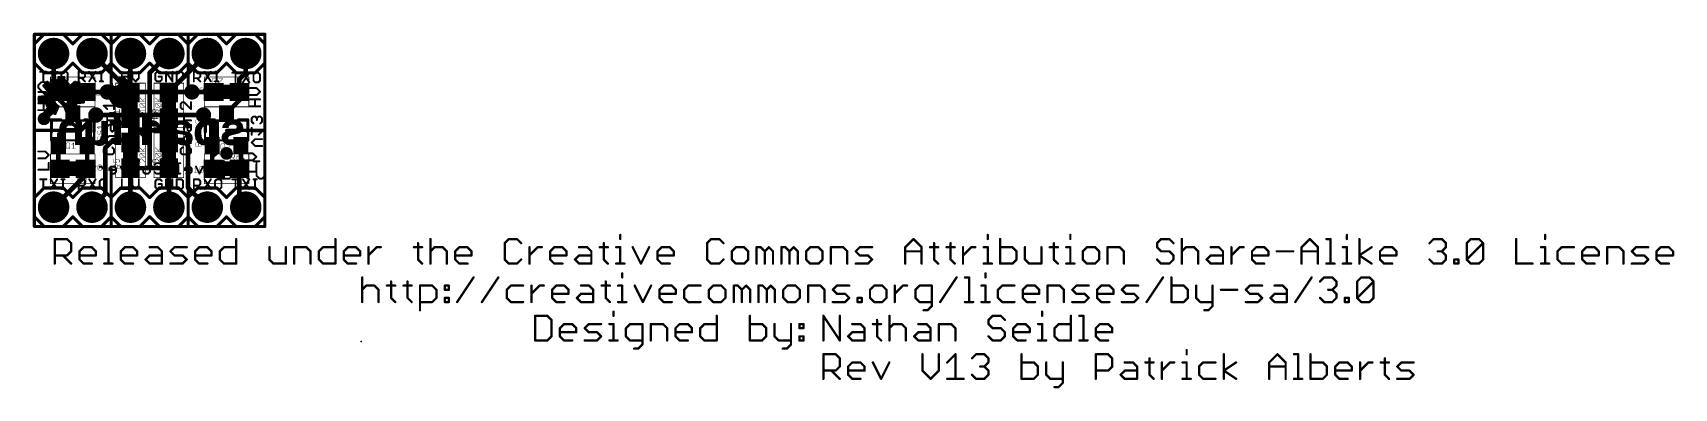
# Model space of a CAD drawing. Extents: x 0 to 108, y -11 to 13.
import ezdxf

# ---------------------------------------------------------------- set-up
doc = ezdxf.new("R2010")
doc.units = 0
for name, color, linetype in [('1', 12, 'CONTINUOUS'), ('16', 132, 'CONTINUOUS'), ('17', 110, 'CONTINUOUS'), ('18', 110, 'CONTINUOUS'), ('20', 53, 'CONTINUOUS'), ('21', 41, 'CONTINUOUS'), ('22', 40, 'CONTINUOUS'), ('23', 53, 'CONTINUOUS'), ('24', 53, 'CONTINUOUS'), ('25', 253, 'CONTINUOUS'), ('26', 253, 'CONTINUOUS'), ('27', 1, 'CONTINUOUS'), ('29', 253, 'CONTINUOUS'), ('30', 253, 'CONTINUOUS'), ('31', 4, 'CONTINUOUS'), ('35', 253, 'CONTINUOUS'), ('39', 12, 'CONTINUOUS'), ('44', 253, 'CONTINUOUS'), ('51', 53, 'CONTINUOUS'), ('52', 253, 'CONTINUOUS')]:
    doc.layers.add(name, color=color, linetype=linetype)

# ---------------------------------------------------------------- blocks, each defined once
blk = doc.blocks.new('RECT')
blk.add_solid([(-0.5, -0.5), (0.5, -0.5), (-0.5, 0.5), (0.5, 0.5)])
blk = doc.blocks.new('ROUNDP')
at = {"const_width": 0.5}
blk.add_lwpolyline([(0, -0.25, 1), (0, 0.25, 1), (0, -0.25)], format="xyb", dxfattribs=at)
blk = doc.blocks.new('PIE')
at = {"const_width": 0.5}
blk.add_lwpolyline([(0, -0.25, 1), (0, 0.25, 1), (0, -0.25)], format="xyb", dxfattribs=at)
blk = doc.blocks.new('ROUNDV')
at = {"const_width": 0.5}
blk.add_lwpolyline([(0, -0.25, 1), (0, 0.25, 1), (0, -0.25)], format="xyb", dxfattribs=at)

msp = doc.modelspace()

# ---------------------------------------------------------------- linework, layer by layer
at = {"layer": '1', "const_width": 0.3048}
for points in [[(1.27, 9.525), (1.27, 11.43)], [(3.81, 11.43), (6.35, 8.89)], [(7.62, 10.16), (8.89, 11.43)], [(8.89, 8.89), (11.43, 11.43)], [(13.97, 11.43), (13.97, 10.16)], [(7.62, 3.849), (7.62, 10.16)], [(13.97, 10.16), (13.55, 9.74)], [(13.55, 9.74), (13.55, 8.89)], [(1.905, 8.89), (1.27, 9.525)], [(1.69, 8.89), (1.905, 8.89)], [(1.69, 8.343), (1.69, 8.89)], [(3.39, 8.89), (4.826, 8.89)], [(6.35, 8.89), (6.35, 8.851)], [(8.89, 8.851), (8.89, 8.89)], [(10.414, 8.89), (11.85, 8.89)], [(13.55, 8.343), (13.55, 8.89)], [(2.54, 7.493), (1.69, 8.343)], [(2.54, 7.493), (2.54, 7.45)], [(12.7, 7.493), (13.55, 8.343)], [(12.7, 7.45), (12.7, 7.493)], [(3.048, 6.35), (4.064, 7.366)], [(6.35, 5.549), (6.35, 7.151)], [(8.89, 5.549), (8.89, 7.151)], [(11.176, 7.366), (11.7, 6.842)], [(11.7, 6.842), (11.7, 5.35)], [(1.59, 4.125), (1.59, 5.35)], [(1.59, 5.35), (1.635, 5.35)], [(1.635, 5.35), (1.651, 5.334)], [(1.651, 6.096), (1.905, 6.35)], [(1.651, 5.334), (1.651, 6.096)], [(1.905, 6.35), (3.048, 6.35)], [(3.49, 4.125), (3.49, 5.35)], [(4.699, 5.207), (5.207, 5.715)], [(5.207, 5.715), (6.35, 5.715)], [(6.35, 5.715), (6.35, 5.549)], [(8.89, 5.715), (8.89, 5.549)], [(9.779, 5.715), (8.89, 5.715)], [(10.16, 5.334), (9.779, 5.715)], [(10.16, 2.54), (10.16, 5.334)], [(11.7, 5.35), (11.684, 5.334)], [(11.7, 5.35), (11.75, 5.35)], [(11.75, 5.35), (11.75, 3.998)], [(13.65, 3.91), (13.65, 5.35)], [(4.699, 2.159), (4.699, 5.207)], [(1.27, 1.27), (3.39, 3.39)], [(1.905, 3.81), (1.59, 4.125)], [(1.69, 3.81), (1.905, 3.81)], [(3.175, 3.81), (3.49, 4.125)], [(3.39, 3.81), (3.175, 3.81)], [(3.39, 3.39), (3.39, 3.81)], [(6.35, 3.849), (7.62, 3.849)], [(7.62, 3.849), (8.89, 3.849)], [(8.89, 1.27), (8.89, 3.849)], [(11.75, 3.998), (11.938, 3.81)], [(11.938, 3.81), (11.85, 3.81)], [(13.55, 3.81), (13.65, 3.91)], [(13.55, 1.69), (13.55, 3.81)], [(3.81, 1.27), (4.699, 2.159)], [(11.43, 1.27), (10.16, 2.54)], [(13.97, 1.27), (13.55, 1.69)]]:
    msp.add_lwpolyline(points, dxfattribs=at)
at = {"layer": '1', "const_width": 0.1524}
for points in [[(1.3462, 11.43, 1), (1.1938, 11.43)], [(3.8639, 11.4839, 1), (3.7561, 11.3761)], [(8.9439, 11.3761, 1), (8.8361, 11.4839)], [(11.4839, 11.3761, 1), (11.3761, 11.4839)], [(14.0462, 11.43, 1), (13.8938, 11.43)], [(7.6962, 10.16, 1), (7.5438, 10.16)], [(7.5661, 10.2139, 1), (7.6739, 10.1061)], [(13.6262, 9.74, 1), (13.4738, 9.74)], [(13.4961, 9.7939, 1), (13.6039, 9.6861)], [(13.8938, 10.16, 1), (14.0462, 10.16)], [(14.0239, 10.1061, 1), (13.9161, 10.2139)], [(1.3239, 9.5789, 1), (1.2161, 9.4711)], [(1.1938, 9.525, 1), (1.3462, 9.525)], [(1.69, 8.9662, 1), (1.69, 8.8138)], [(1.7662, 8.89, 1), (1.6138, 8.89)], [(1.8511, 8.8361, 1), (1.9589, 8.9439)], [(1.905, 8.8138, 1), (1.905, 8.9662)], [(3.39, 8.9662, 1), (3.39, 8.8138)], [(4.826, 8.8138, 1), (4.826, 8.9662)], [(6.4262, 8.89, 1), (6.2738, 8.89)], [(6.2738, 8.851, 1), (6.4262, 8.851)], [(6.2961, 8.8361, 1), (6.4039, 8.9439)], [(8.9662, 8.89, 1), (8.8138, 8.89)], [(8.8361, 8.9439, 1), (8.9439, 8.8361)], [(8.8138, 8.851, 1), (8.9662, 8.851)], [(10.414, 8.9662, 1), (10.414, 8.8138)], [(11.85, 8.8138, 1), (11.85, 8.9662)], [(13.6262, 8.89, 1), (13.4738, 8.89)], [(13.4738, 8.89, 1), (13.6262, 8.89)], [(1.7439, 8.3969, 1), (1.6361, 8.2891)], [(1.6138, 8.343, 1), (1.7662, 8.343)], [(2.6162, 7.493, 1), (2.4638, 7.493)], [(2.4861, 7.4391, 1), (2.5939, 7.5469)], [(12.7762, 7.493, 1), (12.6238, 7.493)], [(12.6461, 7.5469, 1), (12.7539, 7.4391)], [(13.4738, 8.343, 1), (13.6262, 8.343)], [(13.6039, 8.2891, 1), (13.4961, 8.3969)], [(2.4638, 7.45, 1), (2.6162, 7.45)], [(4.1179, 7.3121, 1), (4.0101, 7.4199)], [(6.4262, 7.151, 1), (6.2738, 7.151)], [(8.9662, 7.151, 1), (8.8138, 7.151)], [(11.2299, 7.4199, 1), (11.1221, 7.3121)], [(11.7762, 6.842, 1), (11.6238, 6.842)], [(11.6461, 6.7881, 1), (11.7539, 6.8959)], [(12.6238, 7.45, 1), (12.7762, 7.45)], [(1.6662, 5.35, 1), (1.5138, 5.35)], [(1.59, 5.4262, 1), (1.59, 5.2738)], [(1.6889, 5.4039, 1), (1.5811, 5.2961)], [(1.7272, 6.096, 1), (1.5748, 6.096)], [(1.5971, 6.1499, 1), (1.7049, 6.0421)], [(1.5971, 5.2801, 1), (1.7049, 5.3879)], [(1.635, 5.2738, 1), (1.635, 5.4262)], [(1.905, 6.4262, 1), (1.905, 6.2738)], [(1.9589, 6.2961, 1), (1.8511, 6.4039)], [(2.9941, 6.4039, 1), (3.1019, 6.2961)], [(3.048, 6.2738, 1), (3.048, 6.4262)], [(3.5662, 5.35, 1), (3.4138, 5.35)], [(5.207, 5.7912, 1), (5.207, 5.6388)], [(5.2609, 5.6611, 1), (5.1531, 5.7689)], [(6.4262, 5.715, 1), (6.2738, 5.715)], [(6.2738, 5.549, 1), (6.4262, 5.549)], [(6.2738, 5.549, 1), (6.4262, 5.549)], [(6.35, 5.6388, 1), (6.35, 5.7912)], [(8.9662, 5.715, 1), (8.8138, 5.715)], [(8.89, 5.7912, 1), (8.89, 5.6388)], [(8.8138, 5.549, 1), (8.9662, 5.549)], [(8.8138, 5.549, 1), (8.9662, 5.549)], [(9.8329, 5.7689, 1), (9.7251, 5.6611)], [(9.779, 5.6388, 1), (9.779, 5.7912)], [(10.2362, 5.334, 1), (10.0838, 5.334)], [(10.1061, 5.2801, 1), (10.2139, 5.3879)], [(11.6301, 5.3879, 1), (11.7379, 5.2801)], [(11.7, 5.4262, 1), (11.7, 5.2738)], [(11.6238, 5.35, 1), (11.7762, 5.35)], [(11.7539, 5.2961, 1), (11.6461, 5.4039)], [(11.8262, 5.35, 1), (11.6738, 5.35)], [(11.75, 5.2738, 1), (11.75, 5.4262)], [(13.7262, 5.35, 1), (13.5738, 5.35)], [(1.5748, 5.334, 1), (1.7272, 5.334)], [(4.7752, 5.207, 1), (4.6228, 5.207)], [(4.6451, 5.2609, 1), (4.7529, 5.1531)], [(1.6439, 4.1789, 1), (1.5361, 4.0711)], [(1.5138, 4.125, 1), (1.6662, 4.125)], [(1.69, 3.8862, 1), (1.69, 3.7338)], [(1.8511, 3.7561, 1), (1.9589, 3.8639)], [(1.905, 3.7338, 1), (1.905, 3.8862)], [(3.175, 3.8862, 1), (3.175, 3.7338)], [(3.1211, 3.8639, 1), (3.2289, 3.7561)], [(3.4662, 3.81, 1), (3.3138, 3.81)], [(3.3138, 3.39, 1), (3.4662, 3.39)], [(3.4439, 3.3361, 1), (3.3361, 3.4439)], [(3.39, 3.7338, 1), (3.39, 3.8862)], [(3.4138, 4.125, 1), (3.5662, 4.125)], [(3.5439, 4.0711, 1), (3.4361, 4.1789)], [(6.35, 3.9252, 1), (6.35, 3.7728)], [(7.62, 3.9252, 1), (7.62, 3.7728)], [(7.5438, 3.849, 1), (7.6962, 3.849)], [(7.62, 3.7728, 1), (7.62, 3.9252)], [(8.9662, 3.849, 1), (8.8138, 3.849)], [(8.89, 3.7728, 1), (8.89, 3.9252)], [(11.8039, 4.0519, 1), (11.6961, 3.9441)], [(11.6738, 3.998, 1), (11.8262, 3.998)], [(11.85, 3.8862, 1), (11.85, 3.7338)], [(11.8841, 3.7561, 1), (11.9919, 3.8639)], [(11.938, 3.7338, 1), (11.938, 3.8862)], [(13.6262, 3.81, 1), (13.4738, 3.81)], [(13.4961, 3.8639, 1), (13.6039, 3.7561)], [(13.5738, 3.91, 1), (13.7262, 3.91)], [(13.7039, 3.8561, 1), (13.5961, 3.9639)], [(4.6228, 2.159, 1), (4.7752, 2.159)], [(4.7529, 2.1051, 1), (4.6451, 2.2129)], [(10.2139, 2.5939, 1), (10.1061, 2.4861)], [(10.0838, 2.54, 1), (10.2362, 2.54)], [(1.2161, 1.3239, 1), (1.3239, 1.2161)], [(3.7561, 1.3239, 1), (3.8639, 1.2161)], [(8.8138, 1.27, 1), (8.9662, 1.27)], [(11.3761, 1.2161, 1), (11.4839, 1.3239)], [(13.6039, 1.7439, 1), (13.4961, 1.6361)], [(13.4738, 1.69, 1), (13.6262, 1.69)], [(13.9161, 1.2161, 1), (14.0239, 1.3239)]]:
    msp.add_lwpolyline(points, format="xyb", dxfattribs=at)
at = {"layer": '16'}
for points, const_width in [([(6.35, 8.89), (6.35, 11.43)], 0.3048), ([(4.826, 8.89), (6.35, 8.89)], 0.3048), ([(6.35, 8.89), (10.414, 8.89)], 0.3048), ([(4.064, 7.366), (6.35, 7.366)], 0.3048), ([(6.35, 7.366), (11.176, 7.366)], 0.3048), ([(6.35, 7.366), (6.35, 1.27)], 0.3048), ([(14.4781, 7.2657), (14.3637, 7.1513)], 0.127), ([(14.3637, 7.1513), (14.3637, 6.9225)], 0.127), ([(14.3637, 6.9225), (14.4781, 6.8081)], 0.127), ([(14.3637, 6.0597), (14.3637, 6.5173)], 0.127), ([(14.5925, 7.2657), (14.4781, 7.2657)], 0.127), ([(14.7069, 7.1513), (14.5925, 7.2657)], 0.127), ([(14.8213, 7.2657), (14.7069, 7.1513)], 0.127), ([(14.7069, 7.1513), (14.7069, 7.0369)], 0.127), ([(14.9357, 7.2657), (14.8213, 7.2657)], 0.127), ([(15.0501, 7.1513), (14.9357, 7.2657)], 0.127), ([(14.9357, 6.8081), (15.0501, 6.9225)], 0.127), ([(15.0501, 6.9225), (15.0501, 7.1513)], 0.127), ([(15.0501, 6.2885), (14.3637, 6.2885)], 0.127), ([(14.3637, 5.54), (14.5925, 5.7688)], 0.127), ([(14.5925, 5.3113), (14.3637, 5.54)], 0.127), ([(14.5925, 5.7688), (15.0501, 5.7688)], 0.127), ([(14.8213, 6.0597), (15.0501, 6.2885)], 0.127), ([(15.0501, 5.3113), (14.5925, 5.3113)], 0.127)]:
    msp.add_lwpolyline(points, dxfattribs=dict(at, const_width=const_width))
for points, const_width in [([(6.4262, 11.43, 1), (6.2738, 11.43)], 0.1524), ([(4.826, 8.9662, 1), (4.826, 8.8138)], 0.1524), ([(6.35, 8.9662, 1), (6.35, 8.8138)], 0.1524), ([(6.2738, 8.89, 1), (6.4262, 8.89)], 0.1524), ([(6.35, 8.8138, 1), (6.35, 8.9662)], 0.1524), ([(10.414, 8.8138, 1), (10.414, 8.9662)], 0.1524), ([(4.064, 7.4422, 1), (4.064, 7.2898)], 0.1524), ([(6.35, 7.4422, 1), (6.35, 7.2898)], 0.1524), ([(6.4262, 7.366, 1), (6.2738, 7.366)], 0.1524), ([(6.35, 7.2898, 1), (6.35, 7.4422)], 0.1524), ([(11.176, 7.2898, 1), (11.176, 7.4422)], 0.1524), ([(14.3412, 7.1737, 1), (14.3862, 7.1288)], 0.0635), ([(14.3862, 6.9449, 1), (14.3412, 6.9)], 0.0635), ([(14.3955, 7.1513, 1), (14.332, 7.1513)], 0.0635), ([(14.332, 6.9225, 1), (14.3955, 6.9225)], 0.0635), ([(14.3955, 6.5173, 1), (14.332, 6.5173)], 0.0635), ([(14.4781, 7.2974, 1), (14.4781, 7.2339)], 0.0635), ([(14.5005, 7.2432, 1), (14.4556, 7.2881)], 0.0635), ([(14.4556, 6.7856, 1), (14.5005, 6.8305)], 0.0635), ([(14.6149, 7.2881, 1), (14.57, 7.2432)], 0.0635), ([(14.5925, 7.2339, 1), (14.5925, 7.2974)], 0.0635), ([(14.7386, 7.1513, 1), (14.6751, 7.1513)], 0.0635), ([(14.6751, 7.0369, 1), (14.7386, 7.0369)], 0.0635), ([(14.6844, 7.1737, 1), (14.7293, 7.1288)], 0.0635), ([(14.6844, 7.1288, 1), (14.7293, 7.1737)], 0.0635), ([(14.8213, 7.2974, 1), (14.8213, 7.2339)], 0.0635), ([(14.8437, 7.2432, 1), (14.7988, 7.2881)], 0.0635), ([(14.9581, 7.2881, 1), (14.9132, 7.2432)], 0.0635), ([(14.9132, 6.8305, 1), (14.9581, 6.7856)], 0.0635), ([(14.9357, 7.2339, 1), (14.9357, 7.2974)], 0.0635), ([(15.0818, 7.1513, 1), (15.0183, 7.1513)], 0.0635), ([(15.0183, 6.9225, 1), (15.0818, 6.9225)], 0.0635), ([(15.0276, 7.1288, 1), (15.0725, 7.1737)], 0.0635), ([(15.0725, 6.9, 1), (15.0276, 6.9449)], 0.0635), ([(14.3637, 6.3202, 1), (14.3637, 6.2567)], 0.0635), ([(14.3862, 5.5625, 1), (14.3412, 5.5176)], 0.0635), ([(14.3412, 5.5625, 1), (14.3862, 5.5176)], 0.0635), ([(14.332, 6.0597, 1), (14.3955, 6.0597)], 0.0635), ([(14.5925, 5.8006, 1), (14.5925, 5.7371)], 0.0635), ([(14.6149, 5.7464, 1), (14.57, 5.7913)], 0.0635), ([(14.7988, 6.0821, 1), (14.8437, 6.0372)], 0.0635), ([(15.0725, 6.266, 1), (15.0276, 6.3109)], 0.0635), ([(15.0501, 6.2567, 1), (15.0501, 6.3202)], 0.0635), ([(15.0501, 5.7371, 1), (15.0501, 5.8006)], 0.0635), ([(14.5925, 5.343, 1), (14.5925, 5.2795)], 0.0635), ([(14.57, 5.2888, 1), (14.6149, 5.3337)], 0.0635), ([(15.0501, 5.2795, 1), (15.0501, 5.343)], 0.0635), ([(6.2738, 1.27, 1), (6.4262, 1.27)], 0.1524)]:
    msp.add_lwpolyline(points, format="xyb", dxfattribs=dict(at, const_width=const_width))
at = {"layer": '20', "const_width": 0.2032}
for points in [[(15.24, 12.7), (0, 12.7)], [(0, 12.7), (0, 0)], [(15.24, 0), (15.24, 12.7)], [(0, 0), (15.24, 0)]]:
    msp.add_lwpolyline(points, dxfattribs=at)
at = {"layer": '20', "const_width": 0.1016}
for points in [[(0, 12.7508, 1), (0, 12.6492)], [(0.0508, 12.7, 1), (-0.0508, 12.7)], [(15.2908, 12.7, 1), (15.1892, 12.7)], [(15.24, 12.6492, 1), (15.24, 12.7508)], [(0, 0.0508, 1), (0, -0.0508)], [(-0.0508, 0, 1), (0.0508, 0)], [(15.1892, 0, 1), (15.2908, 0)], [(15.24, -0.0508, 1), (15.24, 0.0508)]]:
    msp.add_lwpolyline(points, format="xyb", dxfattribs=at)
at = {"layer": '21'}
for points, const_width in [([(5.08, 12.7), (5.08, 8.89)], 0.2032), ([(10.16, 12.7), (10.16, 8.89)], 0.2032), ([(0.381, 10.224), (0.8047, 10.224)], 0.127), ([(0.5928, 9.5885), (0.5928, 10.224)], 0.127), ([(1.0826, 10.224), (1.5063, 9.5885)], 0.127), ([(1.5063, 10.224), (1.0826, 9.5885)], 0.127), ([(1.8902, 10.224), (1.7843, 10.1181)], 0.127), ([(1.7843, 10.1181), (1.7843, 9.6944)], 0.127), ([(2.102, 10.224), (1.8902, 10.224)], 0.127), ([(2.208, 10.1181), (2.102, 10.224)], 0.127), ([(2.208, 9.6944), (2.208, 10.1181)], 0.127), ([(2.921, 9.5885), (2.921, 10.224)], 0.127), ([(2.921, 10.224), (3.2388, 10.224)], 0.127), ([(3.2388, 9.8003), (2.921, 9.8003)], 0.127), ([(3.1328, 9.8003), (3.3447, 9.5885)], 0.127), ([(3.2388, 10.224), (3.3447, 10.1181)], 0.127), ([(3.3447, 9.9063), (3.2388, 9.8003)], 0.127), ([(3.3447, 10.1181), (3.3447, 9.9063)], 0.127), ([(3.6226, 10.224), (4.0463, 9.5885)], 0.127), ([(4.0463, 10.224), (3.6226, 9.5885)], 0.127), ([(4.3243, 10.224), (4.5361, 10.224)], 0.127), ([(4.4302, 9.5885), (4.4302, 10.224)], 0.127), ([(5.7785, 9.5885), (5.7785, 10.224)], 0.127), ([(5.7785, 9.9063), (6.2022, 9.9063)], 0.127), ([(6.2022, 10.224), (6.2022, 9.5885)], 0.127), ([(6.4801, 10.224), (6.4801, 9.8003)], 0.127), ([(6.4801, 9.8003), (6.692, 9.5885)], 0.127), ([(6.692, 9.5885), (6.9038, 9.8003)], 0.127), ([(6.9038, 9.8003), (6.9038, 10.224)], 0.127), ([(8.1069, 10.224), (8.001, 10.1181)], 0.127), ([(8.001, 10.1181), (8.001, 9.6944)], 0.127), ([(8.3188, 10.224), (8.1069, 10.224)], 0.127), ([(8.4247, 9.9063), (8.2128, 9.9063)], 0.127), ([(8.4247, 10.1181), (8.3188, 10.224)], 0.127), ([(8.4247, 9.6944), (8.4247, 9.9063)], 0.127), ([(8.7026, 9.5885), (8.7026, 10.224)], 0.127), ([(8.7026, 10.224), (9.1263, 9.5885)], 0.127), ([(9.1263, 9.5885), (9.1263, 10.224)], 0.127), ([(9.4043, 10.224), (9.4043, 9.5885)], 0.127), ([(9.722, 10.224), (9.4043, 10.224)], 0.127), ([(9.828, 10.1181), (9.722, 10.224)], 0.127), ([(9.828, 9.6944), (9.828, 10.1181)], 0.127), ([(10.541, 9.5885), (10.541, 10.224)], 0.127), ([(10.541, 10.224), (10.8588, 10.224)], 0.127), ([(10.8588, 9.8003), (10.541, 9.8003)], 0.127), ([(10.7528, 9.8003), (10.9647, 9.5885)], 0.127), ([(10.8588, 10.224), (10.9647, 10.1181)], 0.127), ([(10.9647, 9.9063), (10.8588, 9.8003)], 0.127), ([(10.9647, 10.1181), (10.9647, 9.9063)], 0.127), ([(11.2426, 10.224), (11.6663, 9.5885)], 0.127), ([(11.6663, 10.224), (11.2426, 9.5885)], 0.127), ([(11.9443, 10.224), (12.1561, 10.224)], 0.127), ([(12.0502, 9.5885), (12.0502, 10.224)], 0.127), ([(13.081, 10.1605), (13.5047, 10.1605)], 0.127), ([(13.2928, 9.525), (13.2928, 10.1605)], 0.127), ([(13.7826, 10.1605), (14.2063, 9.525)], 0.127), ([(14.2063, 10.1605), (13.7826, 9.525)], 0.127), ([(14.5902, 10.1605), (14.4843, 10.0546)], 0.127), ([(14.4843, 10.0546), (14.4843, 9.6309)], 0.127), ([(14.802, 10.1605), (14.5902, 10.1605)], 0.127), ([(14.908, 10.0546), (14.802, 10.1605)], 0.127), ([(14.908, 9.6309), (14.908, 10.0546)], 0.127), ([(0.7237, 8.8895), (0.2661, 8.8895)], 0.127), ([(0.9525, 8.6607), (0.7237, 8.8895)], 0.127), ([(0.7237, 8.4319), (0.9525, 8.6607)], 0.127), ([(1.7843, 9.6944), (1.8902, 9.5885)], 0.127), ([(1.8902, 9.5885), (2.102, 9.5885)], 0.127), ([(2.102, 9.5885), (2.208, 9.6944)], 0.127), ([(4.3243, 9.5885), (4.5361, 9.5885)], 0.127), ([(8.001, 9.6944), (8.1069, 9.5885)], 0.127), ([(8.1069, 9.5885), (8.3188, 9.5885)], 0.127), ([(8.3188, 9.5885), (8.4247, 9.6944)], 0.127), ([(9.4043, 9.5885), (9.722, 9.5885)], 0.127), ([(9.722, 9.5885), (9.828, 9.6944)], 0.127), ([(11.9443, 9.5885), (12.1561, 9.5885)], 0.127), ([(14.6937, 9.1435), (14.2361, 9.1435)], 0.127), ([(14.2361, 8.6859), (14.6937, 8.6859)], 0.127), ([(14.4843, 9.6309), (14.5902, 9.525)], 0.127), ([(14.5902, 9.525), (14.802, 9.525)], 0.127), ([(14.9225, 8.9147), (14.6937, 9.1435)], 0.127), ([(14.6937, 8.6859), (14.9225, 8.9147)], 0.127), ([(14.802, 9.525), (14.908, 9.6309)], 0.127), ([(0.2661, 8.4319), (0.7237, 8.4319)], 0.127), ([(0.2661, 8.1411), (0.9525, 8.1411)], 0.127), ([(0.9525, 7.6835), (0.2661, 7.6835)], 0.127), ([(0.6093, 7.6835), (0.6093, 8.1411)], 0.127), ([(4.8129, 7.7562), (4.5841, 7.985)], 0.127), ([(4.5841, 7.985), (5.2705, 7.985)], 0.127), ([(5.2705, 7.7562), (5.2705, 8.2138)], 0.127), ([(9.7785, 8.2138), (9.6641, 8.0994)], 0.127), ([(9.6641, 8.0994), (9.6641, 7.8706)], 0.127), ([(9.6641, 7.8706), (9.7785, 7.7562)], 0.127), ([(9.8929, 8.2138), (9.7785, 8.2138)], 0.127), ([(10.3505, 7.7562), (9.8929, 8.2138)], 0.127), ([(10.3505, 8.2138), (10.3505, 7.7562)], 0.127), ([(14.2361, 8.3951), (14.9225, 8.3951)], 0.127), ([(14.9225, 7.9375), (14.2361, 7.9375)], 0.127), ([(14.5793, 7.9375), (14.5793, 8.3951)], 0.127), ([(1.74, 7.05), (1.14, 7.05)], 0.2032), ([(1.14, 7.05), (1.14, 6.25)], 0.2032), ([(3.34, 7.05), (3.94, 7.05)], 0.2032), ([(3.94, 7.05), (3.94, 6.25)], 0.2032), ([(4.8129, 7.3509), (4.9273, 7.4653)], 0.127), ([(4.8129, 7.0077), (4.8129, 7.3509)], 0.127), ([(5.2705, 7.0077), (4.8129, 7.0077)], 0.127), ([(4.8129, 6.6025), (4.9273, 6.7169)], 0.127), ([(4.8129, 6.3737), (4.8129, 6.6025)], 0.127), ([(4.9273, 7.4653), (5.2705, 7.4653)], 0.127), ([(4.9273, 6.7169), (5.2705, 6.7169)], 0.127), ([(5.0417, 6.3737), (5.0417, 6.7169)], 0.127), ([(5.2705, 6.7169), (5.2705, 6.3737)], 0.127), ([(9.8929, 7.3509), (10.0073, 7.4653)], 0.127), ([(9.8929, 7.0077), (9.8929, 7.3509)], 0.127), ([(10.3505, 7.0077), (9.8929, 7.0077)], 0.127), ([(9.8929, 6.6025), (10.0073, 6.7169)], 0.127), ([(9.8929, 6.3737), (9.8929, 6.6025)], 0.127), ([(10.0073, 7.4653), (10.3505, 7.4653)], 0.127), ([(10.0073, 6.7169), (10.3505, 6.7169)], 0.127), ([(10.1217, 6.3737), (10.1217, 6.7169)], 0.127), ([(10.3505, 6.7169), (10.3505, 6.3737)], 0.127), ([(11.9, 7.05), (11.3, 7.05)], 0.2032), ([(11.3, 7.05), (11.3, 6.25)], 0.2032), ([(13.5, 7.05), (14.1, 7.05)], 0.2032), ([(14.1, 7.05), (14.1, 6.25)], 0.2032), ([(0, 6.35), (2.54, 6.35)], 0.2032), ([(4.5841, 5.5109), (5.2705, 5.5109)], 0.127), ([(4.8129, 5.8541), (4.9273, 5.9685)], 0.127), ([(4.8129, 5.6253), (4.8129, 5.8541)], 0.127), ([(4.9273, 5.5109), (4.8129, 5.6253)], 0.127), ([(4.9273, 5.9685), (5.2705, 5.9685)], 0.127), ([(5.1561, 6.2593), (5.0417, 6.3737)], 0.127), ([(5.2705, 6.3737), (5.1561, 6.2593)], 0.127), ([(6.35, 6.35), (8.89, 6.35)], 0.3048), ([(9.6641, 5.5109), (10.3505, 5.5109)], 0.127), ([(9.8929, 5.8541), (10.0073, 5.9685)], 0.127), ([(9.8929, 5.6253), (9.8929, 5.8541)], 0.127), ([(10.0073, 5.5109), (9.8929, 5.6253)], 0.127), ([(10.0073, 5.9685), (10.3505, 5.9685)], 0.127), ([(10.2361, 6.2593), (10.1217, 6.3737)], 0.127), ([(10.3505, 6.3737), (10.2361, 6.2593)], 0.127), ([(12.7, 6.35), (15.24, 6.35)], 0.2032), ([(0.7237, 4.9525), (0.2661, 4.9525)], 0.127), ([(0.2661, 4.4949), (0.7237, 4.4949)], 0.127), ([(0.9525, 4.7237), (0.7237, 4.9525)], 0.127), ([(0.7237, 4.4949), (0.9525, 4.7237)], 0.127), ([(4.6985, 5.2201), (4.5841, 5.1057)], 0.127), ([(4.5841, 5.1057), (4.5841, 4.8769)], 0.127), ([(4.5841, 4.8769), (4.6985, 4.7625)], 0.127), ([(4.6985, 4.7625), (5.1561, 4.7625)], 0.127), ([(5.2705, 5.1057), (5.1561, 5.2201)], 0.127), ([(5.1561, 4.7625), (5.2705, 4.8769)], 0.127), ([(5.2705, 4.8769), (5.2705, 5.1057)], 0.127), ([(9.7785, 5.2201), (9.6641, 5.1057)], 0.127), ([(9.6641, 5.1057), (9.6641, 4.8769)], 0.127), ([(9.6641, 4.8769), (9.7785, 4.7625)], 0.127), ([(9.7785, 4.7625), (10.2361, 4.7625)], 0.127), ([(10.3505, 5.1057), (10.2361, 5.2201)], 0.127), ([(10.2361, 4.7625), (10.3505, 4.8769)], 0.127), ([(10.3505, 4.8769), (10.3505, 5.1057)], 0.127), ([(14.4397, 4.8255), (13.9821, 4.8255)], 0.127), ([(13.9821, 4.3679), (14.4397, 4.3679)], 0.127), ([(14.6685, 4.5967), (14.4397, 4.8255)], 0.127), ([(14.4397, 4.3679), (14.6685, 4.5967)], 0.127), ([(0.2661, 3.7465), (0.9525, 3.7465)], 0.127), ([(0.9525, 3.7465), (0.9525, 4.2041)], 0.127), ([(5.08, 0), (5.08, 3.81)], 0.2032), ([(10.16, 0), (10.16, 3.81)], 0.2032), ([(13.9821, 3.6195), (14.6685, 3.6195)], 0.127), ([(14.6685, 3.6195), (14.6685, 4.0771)], 0.127), ([(0.381, 3.112), (0.8047, 3.112)], 0.127), ([(0.5928, 2.4765), (0.5928, 3.112)], 0.127), ([(1.0826, 3.112), (1.5063, 2.4765)], 0.127), ([(1.5063, 3.112), (1.0826, 2.4765)], 0.127), ([(1.7843, 3.112), (1.9961, 3.112)], 0.127), ([(1.7843, 2.4765), (1.9961, 2.4765)], 0.127), ([(1.8902, 2.4765), (1.8902, 3.112)], 0.127), ([(2.921, 2.4765), (2.921, 3.112)], 0.127), ([(2.921, 3.112), (3.2388, 3.112)], 0.127), ([(3.2388, 2.6883), (2.921, 2.6883)], 0.127), ([(3.1328, 2.6883), (3.3447, 2.4765)], 0.127), ([(3.2388, 3.112), (3.3447, 3.0061)], 0.127), ([(3.3447, 2.7943), (3.2388, 2.6883)], 0.127), ([(3.3447, 3.0061), (3.3447, 2.7943)], 0.127), ([(3.6226, 3.112), (4.0463, 2.4765)], 0.127), ([(4.0463, 3.112), (3.6226, 2.4765)], 0.127), ([(4.4302, 3.112), (4.3243, 3.0061)], 0.127), ([(4.3243, 3.0061), (4.3243, 2.5824)], 0.127), ([(4.3243, 2.5824), (4.4302, 2.4765)], 0.127), ([(4.642, 3.112), (4.4302, 3.112)], 0.127), ([(4.4302, 2.4765), (4.642, 2.4765)], 0.127), ([(4.748, 3.0061), (4.642, 3.112)], 0.127), ([(4.642, 2.4765), (4.748, 2.5824)], 0.127), ([(4.748, 2.5824), (4.748, 3.0061)], 0.127), ([(5.7785, 3.112), (5.7785, 2.4765)], 0.127), ([(5.7785, 2.4765), (6.2022, 2.4765)], 0.127), ([(6.4801, 3.112), (6.4801, 2.6883)], 0.127), ([(6.4801, 2.6883), (6.692, 2.4765)], 0.127), ([(6.692, 2.4765), (6.9038, 2.6883)], 0.127), ([(6.9038, 2.6883), (6.9038, 3.112)], 0.127), ([(8.1069, 3.112), (8.001, 3.0061)], 0.127), ([(8.001, 3.0061), (8.001, 2.5824)], 0.127), ([(8.001, 2.5824), (8.1069, 2.4765)], 0.127), ([(8.3188, 3.112), (8.1069, 3.112)], 0.127), ([(8.1069, 2.4765), (8.3188, 2.4765)], 0.127), ([(8.4247, 2.7943), (8.2128, 2.7943)], 0.127), ([(8.4247, 3.0061), (8.3188, 3.112)], 0.127), ([(8.3188, 2.4765), (8.4247, 2.5824)], 0.127), ([(8.4247, 2.5824), (8.4247, 2.7943)], 0.127), ([(8.7026, 2.4765), (8.7026, 3.112)], 0.127), ([(8.7026, 3.112), (9.1263, 2.4765)], 0.127), ([(9.1263, 2.4765), (9.1263, 3.112)], 0.127), ([(9.4043, 3.112), (9.4043, 2.4765)], 0.127), ([(9.722, 3.112), (9.4043, 3.112)], 0.127), ([(9.4043, 2.4765), (9.722, 2.4765)], 0.127), ([(9.828, 3.0061), (9.722, 3.112)], 0.127), ([(9.722, 2.4765), (9.828, 2.5824)], 0.127), ([(9.828, 2.5824), (9.828, 3.0061)], 0.127), ([(10.541, 2.4765), (10.541, 3.112)], 0.127), ([(10.541, 3.112), (10.8588, 3.112)], 0.127), ([(10.8588, 2.6883), (10.541, 2.6883)], 0.127), ([(10.7528, 2.6883), (10.9647, 2.4765)], 0.127), ([(10.8588, 3.112), (10.9647, 3.0061)], 0.127), ([(10.9647, 2.7943), (10.8588, 2.6883)], 0.127), ([(10.9647, 3.0061), (10.9647, 2.7943)], 0.127), ([(11.2426, 3.112), (11.6663, 2.4765)], 0.127), ([(11.6663, 3.112), (11.2426, 2.4765)], 0.127), ([(12.0502, 3.112), (11.9443, 3.0061)], 0.127), ([(11.9443, 3.0061), (11.9443, 2.5824)], 0.127), ([(11.9443, 2.5824), (12.0502, 2.4765)], 0.127), ([(12.262, 3.112), (12.0502, 3.112)], 0.127), ([(12.0502, 2.4765), (12.262, 2.4765)], 0.127), ([(12.368, 3.0061), (12.262, 3.112)], 0.127), ([(12.262, 2.4765), (12.368, 2.5824)], 0.127), ([(12.368, 2.5824), (12.368, 3.0061)], 0.127), ([(13.081, 3.112), (13.5047, 3.112)], 0.127), ([(13.2928, 2.4765), (13.2928, 3.112)], 0.127), ([(13.7826, 3.112), (14.2063, 2.4765)], 0.127), ([(14.2063, 3.112), (13.7826, 2.4765)], 0.127), ([(14.4843, 3.112), (14.6961, 3.112)], 0.127), ([(14.4843, 2.4765), (14.6961, 2.4765)], 0.127), ([(14.5902, 2.4765), (14.5902, 3.112)], 0.127)]:
    msp.add_lwpolyline(points, dxfattribs=dict(at, const_width=const_width))
for points, const_width in [([(5.1308, 12.7, 1), (5.0292, 12.7)], 0.1016), ([(10.2108, 12.7, 1), (10.1092, 12.7)], 0.1016), ([(0.381, 10.2558, 1), (0.381, 10.1923)], 0.0635), ([(0.6246, 10.224, 1), (0.5611, 10.224)], 0.0635), ([(0.8047, 10.1923, 1), (0.8047, 10.2558)], 0.0635), ([(1.1091, 10.2417, 1), (1.0562, 10.2064)], 0.0635), ([(1.5327, 10.2064, 1), (1.4799, 10.2417)], 0.0635), ([(1.816, 10.1181, 1), (1.7525, 10.1181)], 0.0635), ([(1.7618, 10.1406, 1), (1.8067, 10.0957)], 0.0635), ([(1.8902, 10.2558, 1), (1.8902, 10.1923)], 0.0635), ([(1.9126, 10.2016, 1), (1.8677, 10.2465)], 0.0635), ([(2.1245, 10.2465, 1), (2.0796, 10.2016)], 0.0635), ([(2.102, 10.1923, 1), (2.102, 10.2558)], 0.0635), ([(2.2397, 10.1181, 1), (2.1762, 10.1181)], 0.0635), ([(2.1855, 10.0957, 1), (2.2304, 10.1406)], 0.0635), ([(2.921, 10.2558, 1), (2.921, 10.1923)], 0.0635), ([(2.921, 9.8321, 1), (2.921, 9.7686)], 0.0635), ([(2.9528, 10.224, 1), (2.8893, 10.224)], 0.0635), ([(3.1553, 9.8228, 1), (3.1104, 9.7779)], 0.0635), ([(3.2612, 10.2465, 1), (3.2163, 10.2016)], 0.0635), ([(3.2163, 9.8228, 1), (3.2612, 9.7779)], 0.0635), ([(3.2388, 10.1923, 1), (3.2388, 10.2558)], 0.0635), ([(3.2388, 9.7686, 1), (3.2388, 9.8321)], 0.0635), ([(3.3764, 10.1181, 1), (3.3129, 10.1181)], 0.0635), ([(3.3129, 9.9063, 1), (3.3764, 9.9063)], 0.0635), ([(3.3222, 10.0957, 1), (3.3671, 10.1406)], 0.0635), ([(3.3671, 9.8838, 1), (3.3222, 9.9287)], 0.0635), ([(3.6491, 10.2417, 1), (3.5962, 10.2064)], 0.0635), ([(4.0727, 10.2064, 1), (4.0199, 10.2417)], 0.0635), ([(4.3243, 10.2558, 1), (4.3243, 10.1923)], 0.0635), ([(4.4619, 10.224, 1), (4.3984, 10.224)], 0.0635), ([(4.5361, 10.1923, 1), (4.5361, 10.2558)], 0.0635), ([(5.7785, 9.938, 1), (5.7785, 9.8745)], 0.0635), ([(5.8102, 10.224, 1), (5.7468, 10.224)], 0.0635), ([(6.2339, 10.224, 1), (6.1704, 10.224)], 0.0635), ([(6.2022, 9.8745, 1), (6.2022, 9.938)], 0.0635), ([(6.5119, 10.224, 1), (6.4484, 10.224)], 0.0635), ([(6.5026, 9.8228, 1), (6.4577, 9.7779)], 0.0635), ([(6.4484, 9.8003, 1), (6.5119, 9.8003)], 0.0635), ([(6.9356, 10.224, 1), (6.8721, 10.224)], 0.0635), ([(6.8721, 9.8003, 1), (6.9356, 9.8003)], 0.0635), ([(6.9263, 9.7779, 1), (6.8814, 9.8228)], 0.0635), ([(8.0328, 10.1181, 1), (7.9693, 10.1181)], 0.0635), ([(7.9785, 10.1406, 1), (8.0235, 10.0957)], 0.0635), ([(8.1069, 10.2558, 1), (8.1069, 10.1923)], 0.0635), ([(8.1294, 10.2016, 1), (8.0845, 10.2465)], 0.0635), ([(8.2128, 9.938, 1), (8.2128, 9.8745)], 0.0635), ([(8.3412, 10.2465, 1), (8.2963, 10.2016)], 0.0635), ([(8.3188, 10.1923, 1), (8.3188, 10.2558)], 0.0635), ([(8.4564, 9.9063, 1), (8.3929, 9.9063)], 0.0635), ([(8.4022, 10.0957, 1), (8.4471, 10.1406)], 0.0635), ([(8.4247, 9.8745, 1), (8.4247, 9.938)], 0.0635), ([(8.7291, 10.2417, 1), (8.6762, 10.2064)], 0.0635), ([(8.7344, 10.224, 1), (8.6709, 10.224)], 0.0635), ([(9.1581, 10.224, 1), (9.0946, 10.224)], 0.0635), ([(9.4043, 10.2558, 1), (9.4043, 10.1923)], 0.0635), ([(9.436, 10.224, 1), (9.3725, 10.224)], 0.0635), ([(9.7445, 10.2465, 1), (9.6996, 10.2016)], 0.0635), ([(9.722, 10.1923, 1), (9.722, 10.2558)], 0.0635), ([(9.8597, 10.1181, 1), (9.7962, 10.1181)], 0.0635), ([(9.8055, 10.0957, 1), (9.8504, 10.1406)], 0.0635), ([(10.5728, 10.224, 1), (10.5092, 10.224)], 0.0635), ([(10.541, 10.2558, 1), (10.541, 10.1923)], 0.0635), ([(10.541, 9.8321, 1), (10.541, 9.7686)], 0.0635), ([(10.7753, 9.8228, 1), (10.7304, 9.7779)], 0.0635), ([(10.8812, 10.2465, 1), (10.8363, 10.2016)], 0.0635), ([(10.8363, 9.8228, 1), (10.8812, 9.7779)], 0.0635), ([(10.8588, 10.1923, 1), (10.8588, 10.2558)], 0.0635), ([(10.8588, 9.7686, 1), (10.8588, 9.8321)], 0.0635), ([(10.9964, 10.1181, 1), (10.9329, 10.1181)], 0.0635), ([(10.9329, 9.9063, 1), (10.9964, 9.9063)], 0.0635), ([(10.9422, 10.0957, 1), (10.9871, 10.1406)], 0.0635), ([(10.9871, 9.8838, 1), (10.9422, 9.9287)], 0.0635), ([(11.2691, 10.2417, 1), (11.2162, 10.2064)], 0.0635), ([(11.6927, 10.2064, 1), (11.6399, 10.2417)], 0.0635), ([(11.9443, 10.2558, 1), (11.9443, 10.1923)], 0.0635), ([(12.0819, 10.224, 1), (12.0184, 10.224)], 0.0635), ([(12.1561, 10.1923, 1), (12.1561, 10.2558)], 0.0635), ([(13.081, 10.1923, 1), (13.081, 10.1288)], 0.0635), ([(13.3246, 10.1605, 1), (13.2611, 10.1605)], 0.0635), ([(13.5047, 10.1288, 1), (13.5047, 10.1923)], 0.0635), ([(13.8091, 10.1782, 1), (13.7562, 10.1429)], 0.0635), ([(14.2327, 10.1429, 1), (14.1799, 10.1782)], 0.0635), ([(14.516, 10.0546, 1), (14.4525, 10.0546)], 0.0635), ([(14.4618, 10.0771, 1), (14.5067, 10.0322)], 0.0635), ([(14.5902, 10.1923, 1), (14.5902, 10.1288)], 0.0635), ([(14.6126, 10.1381, 1), (14.5677, 10.183)], 0.0635), ([(14.8245, 10.183, 1), (14.7796, 10.1381)], 0.0635), ([(14.802, 10.1288, 1), (14.802, 10.1923)], 0.0635), ([(14.9397, 10.0546, 1), (14.8762, 10.0546)], 0.0635), ([(14.8855, 10.0322, 1), (14.9304, 10.0771)], 0.0635), ([(0.2661, 8.9213, 1), (0.2661, 8.8578)], 0.0635), ([(0.5611, 9.5885, 1), (0.6246, 9.5885)], 0.0635), ([(0.7462, 8.912, 1), (0.7013, 8.8671)], 0.0635), ([(0.7237, 8.8578, 1), (0.7237, 8.9213)], 0.0635), ([(0.975, 8.6383, 1), (0.93, 8.6832)], 0.0635), ([(0.93, 8.6383, 1), (0.975, 8.6832)], 0.0635), ([(1.0562, 9.6061, 1), (1.1091, 9.5709)], 0.0635), ([(1.4799, 9.5709, 1), (1.5327, 9.6061)], 0.0635), ([(1.8067, 9.7169, 1), (1.7618, 9.672)], 0.0635), ([(1.7525, 9.6944, 1), (1.816, 9.6944)], 0.0635), ([(1.8902, 9.6203, 1), (1.8902, 9.5567)], 0.0635), ([(1.8677, 9.566, 1), (1.9126, 9.611)], 0.0635), ([(2.0796, 9.611, 1), (2.1245, 9.566)], 0.0635), ([(2.102, 9.5567, 1), (2.102, 9.6203)], 0.0635), ([(2.1762, 9.6944, 1), (2.2397, 9.6944)], 0.0635), ([(2.2304, 9.672, 1), (2.1855, 9.7169)], 0.0635), ([(2.8893, 9.5885, 1), (2.9528, 9.5885)], 0.0635), ([(3.3222, 9.566, 1), (3.3671, 9.611)], 0.0635), ([(3.5962, 9.6061, 1), (3.6491, 9.5709)], 0.0635), ([(4.0199, 9.5709, 1), (4.0727, 9.6061)], 0.0635), ([(4.3243, 9.6203, 1), (4.3243, 9.5567)], 0.0635), ([(4.3984, 9.5885, 1), (4.4619, 9.5885)], 0.0635), ([(4.5361, 9.5567, 1), (4.5361, 9.6203)], 0.0635), ([(5.0292, 8.89, 1), (5.1308, 8.89)], 0.1016), ([(5.7468, 9.5885, 1), (5.8102, 9.5885)], 0.0635), ([(6.1704, 9.5885, 1), (6.2339, 9.5885)], 0.0635), ([(6.6695, 9.611, 1), (6.7144, 9.566)], 0.0635), ([(6.6695, 9.566, 1), (6.7144, 9.611)], 0.0635), ([(8.0235, 9.7169, 1), (7.9785, 9.672)], 0.0635), ([(7.9693, 9.6944, 1), (8.0328, 9.6944)], 0.0635), ([(8.1069, 9.6203, 1), (8.1069, 9.5567)], 0.0635), ([(8.0845, 9.566, 1), (8.1294, 9.611)], 0.0635), ([(8.2963, 9.611, 1), (8.3412, 9.566)], 0.0635), ([(8.3188, 9.5567, 1), (8.3188, 9.6203)], 0.0635), ([(8.3929, 9.6944, 1), (8.4564, 9.6944)], 0.0635), ([(8.4471, 9.672, 1), (8.4022, 9.7169)], 0.0635), ([(8.6709, 9.5885, 1), (8.7344, 9.5885)], 0.0635), ([(9.0946, 9.5885, 1), (9.1581, 9.5885)], 0.0635), ([(9.0999, 9.5709, 1), (9.1527, 9.6061)], 0.0635), ([(9.4043, 9.6203, 1), (9.4043, 9.5567)], 0.0635), ([(9.3725, 9.5885, 1), (9.436, 9.5885)], 0.0635), ([(9.6996, 9.611, 1), (9.7445, 9.566)], 0.0635), ([(9.722, 9.5567, 1), (9.722, 9.6203)], 0.0635), ([(9.7962, 9.6944, 1), (9.8597, 9.6944)], 0.0635), ([(9.8504, 9.672, 1), (9.8055, 9.7169)], 0.0635), ([(10.1092, 8.89, 1), (10.2108, 8.89)], 0.1016), ([(10.5092, 9.5885, 1), (10.5728, 9.5885)], 0.0635), ([(10.9422, 9.566, 1), (10.9871, 9.611)], 0.0635), ([(11.2162, 9.6061, 1), (11.2691, 9.5709)], 0.0635), ([(11.6399, 9.5709, 1), (11.6927, 9.6061)], 0.0635), ([(11.9443, 9.6203, 1), (11.9443, 9.5567)], 0.0635), ([(12.0184, 9.5885, 1), (12.0819, 9.5885)], 0.0635), ([(12.1561, 9.5567, 1), (12.1561, 9.6203)], 0.0635), ([(13.2611, 9.525, 1), (13.3246, 9.525)], 0.0635), ([(13.7562, 9.5426, 1), (13.8091, 9.5074)], 0.0635), ([(14.1799, 9.5074, 1), (14.2327, 9.5426)], 0.0635), ([(14.2361, 9.1753, 1), (14.2361, 9.1118)], 0.0635), ([(14.2361, 8.7177, 1), (14.2361, 8.6542)], 0.0635), ([(14.4525, 9.6309, 1), (14.516, 9.6309)], 0.0635), ([(14.5067, 9.6534, 1), (14.4618, 9.6085)], 0.0635), ([(14.5902, 9.5568, 1), (14.5902, 9.4932)], 0.0635), ([(14.5677, 9.5025, 1), (14.6126, 9.5475)], 0.0635), ([(14.7162, 9.166, 1), (14.6713, 9.1211)], 0.0635), ([(14.6713, 8.7084, 1), (14.7162, 8.6635)], 0.0635), ([(14.6937, 9.1118, 1), (14.6937, 9.1753)], 0.0635), ([(14.6937, 8.6542, 1), (14.6937, 8.7177)], 0.0635), ([(14.7796, 9.5475, 1), (14.8245, 9.5025)], 0.0635), ([(14.802, 9.4932, 1), (14.802, 9.5568)], 0.0635), ([(14.8762, 9.6309, 1), (14.9397, 9.6309)], 0.0635), ([(14.9304, 9.6085, 1), (14.8855, 9.6534)], 0.0635), ([(14.945, 8.8923, 1), (14.9, 8.9372)], 0.0635), ([(14.9, 8.8923, 1), (14.945, 8.9372)], 0.0635), ([(0.2661, 8.4637, 1), (0.2661, 8.4002)], 0.0635), ([(0.2661, 8.1728, 1), (0.2661, 8.1093)], 0.0635), ([(0.2661, 7.7153, 1), (0.2661, 7.6518)], 0.0635), ([(0.6411, 8.1411, 1), (0.5776, 8.1411)], 0.0635), ([(0.5776, 7.6835, 1), (0.6411, 7.6835)], 0.0635), ([(0.7013, 8.4544, 1), (0.7462, 8.4095)], 0.0635), ([(0.7237, 8.4002, 1), (0.7237, 8.4637)], 0.0635), ([(0.9525, 8.1093, 1), (0.9525, 8.1728)], 0.0635), ([(0.9525, 7.6518, 1), (0.9525, 7.7153)], 0.0635), ([(4.5841, 8.0167, 1), (4.5841, 7.9532)], 0.0635), ([(4.6066, 8.0074, 1), (4.5617, 7.9625)], 0.0635), ([(4.7905, 7.7337, 1), (4.8354, 7.7786)], 0.0635), ([(5.3022, 8.2138, 1), (5.2388, 8.2138)], 0.0635), ([(5.2388, 7.7562, 1), (5.3022, 7.7562)], 0.0635), ([(5.2705, 7.9532, 1), (5.2705, 8.0167)], 0.0635), ([(9.6959, 8.0994, 1), (9.6324, 8.0994)], 0.0635), ([(9.6324, 7.8706, 1), (9.6959, 7.8706)], 0.0635), ([(9.6417, 8.1218, 1), (9.6866, 8.0769)], 0.0635), ([(9.6866, 7.893, 1), (9.6417, 7.8481)], 0.0635), ([(9.7785, 8.2455, 1), (9.7785, 8.182)], 0.0635), ([(9.801, 8.1913, 1), (9.7561, 8.2362)], 0.0635), ([(9.7561, 7.7337, 1), (9.801, 7.7786)], 0.0635), ([(9.9154, 8.2362, 1), (9.8705, 8.1913)], 0.0635), ([(9.8929, 8.182, 1), (9.8929, 8.2455)], 0.0635), ([(10.3823, 8.2138, 1), (10.3187, 8.2138)], 0.0635), ([(10.3187, 7.7562, 1), (10.3823, 7.7562)], 0.0635), ([(10.328, 7.7337, 1), (10.373, 7.7786)], 0.0635), ([(14.2361, 8.4268, 1), (14.2361, 8.3633)], 0.0635), ([(14.2361, 7.9692, 1), (14.2361, 7.9058)], 0.0635), ([(14.6111, 8.3951, 1), (14.5476, 8.3951)], 0.0635), ([(14.5476, 7.9375, 1), (14.6111, 7.9375)], 0.0635), ([(14.9225, 8.3633, 1), (14.9225, 8.4268)], 0.0635), ([(14.9225, 7.9058, 1), (14.9225, 7.9692)], 0.0635), ([(1.14, 7.1008, 1), (1.14, 6.9992)], 0.1016), ([(1.1908, 7.05, 1), (1.0892, 7.05)], 0.1016), ([(1.74, 6.9992, 1), (1.74, 7.1008)], 0.1016), ([(3.34, 7.1008, 1), (3.34, 6.9992)], 0.1016), ([(3.9908, 7.05, 1), (3.8892, 7.05)], 0.1016), ([(3.94, 6.9992, 1), (3.94, 7.1008)], 0.1016), ([(4.8129, 7.0395, 1), (4.8129, 6.976)], 0.0635), ([(4.8447, 7.3509, 1), (4.7812, 7.3509)], 0.0635), ([(4.7905, 7.3734, 1), (4.8354, 7.3285)], 0.0635), ([(4.7812, 7.0077, 1), (4.8447, 7.0077)], 0.0635), ([(4.8447, 6.6025, 1), (4.7812, 6.6025)], 0.0635), ([(4.7905, 6.625, 1), (4.8354, 6.5801)], 0.0635), ([(4.9273, 7.4971, 1), (4.9273, 7.4336)], 0.0635), ([(4.9273, 6.7487, 1), (4.9273, 6.6852)], 0.0635), ([(4.9498, 7.4429, 1), (4.9049, 7.4878)], 0.0635), ([(4.9498, 6.6945, 1), (4.9049, 6.7394)], 0.0635), ([(5.0735, 6.7169, 1), (5.01, 6.7169)], 0.0635), ([(5.3022, 6.7169, 1), (5.2388, 6.7169)], 0.0635), ([(5.2705, 7.4336, 1), (5.2705, 7.4971)], 0.0635), ([(5.2705, 6.976, 1), (5.2705, 7.0395)], 0.0635), ([(5.2705, 6.6852, 1), (5.2705, 6.7487)], 0.0635), ([(9.9247, 7.3509, 1), (9.8612, 7.3509)], 0.0635), ([(9.8929, 7.0395, 1), (9.8929, 6.976)], 0.0635), ([(9.8612, 7.0077, 1), (9.9247, 7.0077)], 0.0635), ([(9.9247, 6.6025, 1), (9.8612, 6.6025)], 0.0635), ([(9.8705, 7.3734, 1), (9.9154, 7.3285)], 0.0635), ([(9.8705, 6.625, 1), (9.9154, 6.5801)], 0.0635), ([(10.0073, 7.4971, 1), (10.0073, 7.4336)], 0.0635), ([(10.0073, 6.7487, 1), (10.0073, 6.6852)], 0.0635), ([(10.0298, 7.4429, 1), (9.9849, 7.4878)], 0.0635), ([(10.0298, 6.6945, 1), (9.9849, 6.7394)], 0.0635), ([(10.1535, 6.7169, 1), (10.09, 6.7169)], 0.0635), ([(10.3823, 6.7169, 1), (10.3187, 6.7169)], 0.0635), ([(10.3505, 7.4336, 1), (10.3505, 7.4971)], 0.0635), ([(10.3505, 6.976, 1), (10.3505, 7.0395)], 0.0635), ([(10.3505, 6.6852, 1), (10.3505, 6.7487)], 0.0635), ([(11.3, 7.1008, 1), (11.3, 6.9992)], 0.1016), ([(11.3508, 7.05, 1), (11.2492, 7.05)], 0.1016), ([(11.9, 6.9992, 1), (11.9, 7.1008)], 0.1016), ([(13.5, 7.1008, 1), (13.5, 6.9992)], 0.1016), ([(14.1508, 7.05, 1), (14.0492, 7.05)], 0.1016), ([(14.1, 6.9992, 1), (14.1, 7.1008)], 0.1016), ([(0, 6.4008, 1), (0, 6.2992)], 0.1016), ([(1.0892, 6.25, 1), (1.1908, 6.25)], 0.1016), ([(2.54, 6.2992, 1), (2.54, 6.4008)], 0.1016), ([(3.8892, 6.25, 1), (3.9908, 6.25)], 0.1016), ([(4.5841, 5.5427, 1), (4.5841, 5.4792)], 0.0635), ([(4.7812, 6.3737, 1), (4.8447, 6.3737)], 0.0635), ([(4.8447, 5.8541, 1), (4.7812, 5.8541)], 0.0635), ([(4.7905, 5.8766, 1), (4.8354, 5.8317)], 0.0635), ([(4.8354, 5.6478, 1), (4.7905, 5.6029)], 0.0635), ([(4.7812, 5.6253, 1), (4.8447, 5.6253)], 0.0635), ([(4.9273, 6.0003, 1), (4.9273, 5.9368)], 0.0635), ([(4.9498, 5.9461, 1), (4.9049, 5.991)], 0.0635), ([(4.9049, 5.4885, 1), (4.9498, 5.5334)], 0.0635), ([(5.0642, 6.3962, 1), (5.0193, 6.3513)], 0.0635), ([(5.01, 6.3737, 1), (5.0735, 6.3737)], 0.0635), ([(5.1337, 6.2818, 1), (5.1786, 6.2369)], 0.0635), ([(5.1337, 6.2369, 1), (5.1786, 6.2818)], 0.0635), ([(5.2388, 6.3737, 1), (5.3022, 6.3737)], 0.0635), ([(5.293, 6.3513, 1), (5.248, 6.3962)], 0.0635), ([(5.2705, 5.9368, 1), (5.2705, 6.0003)], 0.0635), ([(5.2705, 5.4792, 1), (5.2705, 5.5427)], 0.0635), ([(6.35, 6.4262, 1), (6.35, 6.2738)], 0.1524), ([(8.89, 6.2738, 1), (8.89, 6.4262)], 0.1524), ([(9.6641, 5.5427, 1), (9.6641, 5.4792)], 0.0635), ([(9.8612, 6.3737, 1), (9.9247, 6.3737)], 0.0635), ([(9.9247, 5.8541, 1), (9.8612, 5.8541)], 0.0635), ([(9.8612, 5.6253, 1), (9.9247, 5.6253)], 0.0635), ([(9.8705, 5.8766, 1), (9.9154, 5.8317)], 0.0635), ([(9.9154, 5.6478, 1), (9.8705, 5.6029)], 0.0635), ([(10.0073, 6.0003, 1), (10.0073, 5.9368)], 0.0635), ([(10.0298, 5.9461, 1), (9.9849, 5.991)], 0.0635), ([(9.9849, 5.4885, 1), (10.0298, 5.5334)], 0.0635), ([(10.09, 6.3737, 1), (10.1535, 6.3737)], 0.0635), ([(10.1442, 6.3962, 1), (10.0993, 6.3513)], 0.0635), ([(10.2137, 6.2818, 1), (10.2586, 6.2369)], 0.0635), ([(10.2137, 6.2369, 1), (10.2586, 6.2818)], 0.0635), ([(10.3187, 6.3737, 1), (10.3823, 6.3737)], 0.0635), ([(10.373, 6.3513, 1), (10.328, 6.3962)], 0.0635), ([(10.3505, 5.9368, 1), (10.3505, 6.0003)], 0.0635), ([(10.3505, 5.4792, 1), (10.3505, 5.5427)], 0.0635), ([(11.2492, 6.25, 1), (11.3508, 6.25)], 0.1016), ([(12.7, 6.4008, 1), (12.7, 6.2992)], 0.1016), ([(14.0492, 6.25, 1), (14.1508, 6.25)], 0.1016), ([(15.24, 6.2992, 1), (15.24, 6.4008)], 0.1016), ([(0.2661, 4.9843, 1), (0.2661, 4.9208)], 0.0635), ([(0.2661, 4.5267, 1), (0.2661, 4.4632)], 0.0635), ([(0.7462, 4.975, 1), (0.7013, 4.9301)], 0.0635), ([(0.7013, 4.5174, 1), (0.7462, 4.4725)], 0.0635), ([(0.7237, 4.9208, 1), (0.7237, 4.9843)], 0.0635), ([(0.7237, 4.4632, 1), (0.7237, 4.5267)], 0.0635), ([(0.975, 4.7013, 1), (0.93, 4.7462)], 0.0635), ([(0.93, 4.7013, 1), (0.975, 4.7462)], 0.0635), ([(4.6159, 5.1057, 1), (4.5524, 5.1057)], 0.0635), ([(4.5524, 4.8769, 1), (4.6159, 4.8769)], 0.0635), ([(4.5617, 5.1281, 1), (4.6066, 5.0832)], 0.0635), ([(4.6066, 4.8993, 1), (4.5617, 4.8544)], 0.0635), ([(4.6985, 4.7942, 1), (4.6985, 4.7308)], 0.0635), ([(4.721, 5.1976, 1), (4.6761, 5.2425)], 0.0635), ([(4.6761, 4.74, 1), (4.721, 4.785)], 0.0635), ([(5.1337, 4.785, 1), (5.1786, 4.74)], 0.0635), ([(5.1786, 5.2425, 1), (5.1337, 5.1976)], 0.0635), ([(5.1561, 4.7308, 1), (5.1561, 4.7942)], 0.0635), ([(5.3022, 5.1057, 1), (5.2388, 5.1057)], 0.0635), ([(5.2388, 4.8769, 1), (5.3022, 4.8769)], 0.0635), ([(5.248, 5.0832, 1), (5.293, 5.1281)], 0.0635), ([(5.293, 4.8544, 1), (5.248, 4.8993)], 0.0635), ([(9.6959, 5.1057, 1), (9.6324, 5.1057)], 0.0635), ([(9.6324, 4.8769, 1), (9.6959, 4.8769)], 0.0635), ([(9.6417, 5.1281, 1), (9.6866, 5.0832)], 0.0635), ([(9.6866, 4.8993, 1), (9.6417, 4.8544)], 0.0635), ([(9.7785, 4.7942, 1), (9.7785, 4.7308)], 0.0635), ([(9.801, 5.1976, 1), (9.7561, 5.2425)], 0.0635), ([(9.7561, 4.74, 1), (9.801, 4.785)], 0.0635), ([(10.2137, 4.785, 1), (10.2586, 4.74)], 0.0635), ([(10.2586, 5.2425, 1), (10.2137, 5.1976)], 0.0635), ([(10.2361, 4.7308, 1), (10.2361, 4.7942)], 0.0635), ([(10.3823, 5.1057, 1), (10.3187, 5.1057)], 0.0635), ([(10.3187, 4.8769, 1), (10.3823, 4.8769)], 0.0635), ([(10.328, 5.0832, 1), (10.373, 5.1281)], 0.0635), ([(10.373, 4.8544, 1), (10.328, 4.8993)], 0.0635), ([(13.9821, 4.8573, 1), (13.9821, 4.7938)], 0.0635), ([(13.9821, 4.3997, 1), (13.9821, 4.3362)], 0.0635), ([(14.4622, 4.848, 1), (14.4173, 4.8031)], 0.0635), ([(14.4173, 4.3904, 1), (14.4622, 4.3455)], 0.0635), ([(14.4397, 4.7938, 1), (14.4397, 4.8573)], 0.0635), ([(14.4397, 4.3362, 1), (14.4397, 4.3997)], 0.0635), ([(14.691, 4.5743, 1), (14.646, 4.6192)], 0.0635), ([(14.646, 4.5743, 1), (14.691, 4.6192)], 0.0635), ([(0.2661, 3.7783, 1), (0.2661, 3.7147)], 0.0635), ([(0.9843, 4.2041, 1), (0.9207, 4.2041)], 0.0635), ([(0.9207, 3.7465, 1), (0.9843, 3.7465)], 0.0635), ([(0.9525, 3.7147, 1), (0.9525, 3.7783)], 0.0635), ([(5.1308, 3.81, 1), (5.0292, 3.81)], 0.1016), ([(10.2108, 3.81, 1), (10.1092, 3.81)], 0.1016), ([(13.9821, 3.6513, 1), (13.9821, 3.5878)], 0.0635), ([(14.7003, 4.0771, 1), (14.6367, 4.0771)], 0.0635), ([(14.6367, 3.6195, 1), (14.7003, 3.6195)], 0.0635), ([(14.6685, 3.5878, 1), (14.6685, 3.6513)], 0.0635), ([(0.381, 3.1438, 1), (0.381, 3.0803)], 0.0635), ([(0.6246, 3.112, 1), (0.5611, 3.112)], 0.0635), ([(0.5611, 2.4765, 1), (0.6246, 2.4765)], 0.0635), ([(0.8047, 3.0803, 1), (0.8047, 3.1438)], 0.0635), ([(1.1091, 3.1297, 1), (1.0562, 3.0944)], 0.0635), ([(1.0562, 2.4941, 1), (1.1091, 2.4589)], 0.0635), ([(1.5327, 3.0944, 1), (1.4799, 3.1297)], 0.0635), ([(1.4799, 2.4589, 1), (1.5327, 2.4941)], 0.0635), ([(1.7843, 3.1438, 1), (1.7843, 3.0803)], 0.0635), ([(1.7843, 2.5083, 1), (1.7843, 2.4447)], 0.0635), ([(1.9219, 3.112, 1), (1.8584, 3.112)], 0.0635), ([(1.8584, 2.4765, 1), (1.9219, 2.4765)], 0.0635), ([(1.9961, 3.0803, 1), (1.9961, 3.1438)], 0.0635), ([(1.9961, 2.4447, 1), (1.9961, 2.5083)], 0.0635), ([(2.921, 3.1438, 1), (2.921, 3.0803)], 0.0635), ([(2.921, 2.7201, 1), (2.921, 2.6566)], 0.0635), ([(2.9528, 3.112, 1), (2.8893, 3.112)], 0.0635), ([(2.8893, 2.4765, 1), (2.9528, 2.4765)], 0.0635), ([(3.1553, 2.7108, 1), (3.1104, 2.6659)], 0.0635), ([(3.2612, 3.1345, 1), (3.2163, 3.0896)], 0.0635), ([(3.2163, 2.7108, 1), (3.2612, 2.6659)], 0.0635), ([(3.2388, 3.0803, 1), (3.2388, 3.1438)], 0.0635), ([(3.2388, 2.6566, 1), (3.2388, 2.7201)], 0.0635), ([(3.3764, 3.0061, 1), (3.3129, 3.0061)], 0.0635), ([(3.3129, 2.7943, 1), (3.3764, 2.7943)], 0.0635), ([(3.3222, 2.9837, 1), (3.3671, 3.0286)], 0.0635), ([(3.3671, 2.7718, 1), (3.3222, 2.8167)], 0.0635), ([(3.3222, 2.454, 1), (3.3671, 2.499)], 0.0635), ([(3.6491, 3.1297, 1), (3.5962, 3.0944)], 0.0635), ([(3.5962, 2.4941, 1), (3.6491, 2.4589)], 0.0635), ([(4.0727, 3.0944, 1), (4.0199, 3.1297)], 0.0635), ([(4.0199, 2.4589, 1), (4.0727, 2.4941)], 0.0635), ([(4.356, 3.0061, 1), (4.2925, 3.0061)], 0.0635), ([(4.3018, 3.0286, 1), (4.3467, 2.9837)], 0.0635), ([(4.3467, 2.6049, 1), (4.3018, 2.56)], 0.0635), ([(4.2925, 2.5824, 1), (4.356, 2.5824)], 0.0635), ([(4.4302, 3.1438, 1), (4.4302, 3.0803)], 0.0635), ([(4.4302, 2.5083, 1), (4.4302, 2.4447)], 0.0635), ([(4.4526, 3.0896, 1), (4.4077, 3.1345)], 0.0635), ([(4.4077, 2.454, 1), (4.4526, 2.499)], 0.0635), ([(4.6196, 2.499, 1), (4.6645, 2.454)], 0.0635), ([(4.6645, 3.1345, 1), (4.6196, 3.0896)], 0.0635), ([(4.642, 3.0803, 1), (4.642, 3.1438)], 0.0635), ([(4.642, 2.4447, 1), (4.642, 2.5083)], 0.0635), ([(4.7797, 3.0061, 1), (4.7162, 3.0061)], 0.0635), ([(4.7162, 2.5824, 1), (4.7797, 2.5824)], 0.0635), ([(4.7255, 2.9837, 1), (4.7704, 3.0286)], 0.0635), ([(4.7704, 2.56, 1), (4.7255, 2.6049)], 0.0635), ([(5.7785, 2.5083, 1), (5.7785, 2.4447)], 0.0635), ([(5.8102, 3.112, 1), (5.7468, 3.112)], 0.0635), ([(5.7468, 2.4765, 1), (5.8102, 2.4765)], 0.0635), ([(6.2022, 2.4447, 1), (6.2022, 2.5083)], 0.0635), ([(6.5119, 3.112, 1), (6.4484, 3.112)], 0.0635), ([(6.5026, 2.7108, 1), (6.4577, 2.6659)], 0.0635), ([(6.4484, 2.6883, 1), (6.5119, 2.6883)], 0.0635), ([(6.6695, 2.499, 1), (6.7144, 2.454)], 0.0635), ([(6.6695, 2.454, 1), (6.7144, 2.499)], 0.0635), ([(6.9356, 3.112, 1), (6.8721, 3.112)], 0.0635), ([(6.8721, 2.6883, 1), (6.9356, 2.6883)], 0.0635), ([(6.9263, 2.6659, 1), (6.8814, 2.7108)], 0.0635), ([(8.0328, 3.0061, 1), (7.9693, 3.0061)], 0.0635), ([(7.9785, 3.0286, 1), (8.0235, 2.9837)], 0.0635), ([(8.0235, 2.6049, 1), (7.9785, 2.56)], 0.0635), ([(7.9693, 2.5824, 1), (8.0328, 2.5824)], 0.0635), ([(8.1069, 2.5083, 1), (8.1069, 2.4447)], 0.0635), ([(8.1069, 3.1438, 1), (8.1069, 3.0803)], 0.0635), ([(8.1294, 3.0896, 1), (8.0845, 3.1345)], 0.0635), ([(8.0845, 2.454, 1), (8.1294, 2.499)], 0.0635), ([(8.2128, 2.826, 1), (8.2128, 2.7625)], 0.0635), ([(8.2963, 2.499, 1), (8.3412, 2.454)], 0.0635), ([(8.3412, 3.1345, 1), (8.2963, 3.0896)], 0.0635), ([(8.3188, 3.0803, 1), (8.3188, 3.1438)], 0.0635), ([(8.3188, 2.4447, 1), (8.3188, 2.5083)], 0.0635), ([(8.4564, 2.7943, 1), (8.3929, 2.7943)], 0.0635), ([(8.3929, 2.5824, 1), (8.4564, 2.5824)], 0.0635), ([(8.4022, 2.9837, 1), (8.4471, 3.0286)], 0.0635), ([(8.4471, 2.56, 1), (8.4022, 2.6049)], 0.0635), ([(8.4247, 2.7625, 1), (8.4247, 2.826)], 0.0635), ([(8.7291, 3.1297, 1), (8.6762, 3.0944)], 0.0635), ([(8.7344, 3.112, 1), (8.6709, 3.112)], 0.0635), ([(8.6709, 2.4765, 1), (8.7344, 2.4765)], 0.0635), ([(9.1581, 3.112, 1), (9.0946, 3.112)], 0.0635), ([(9.0946, 2.4765, 1), (9.1581, 2.4765)], 0.0635), ([(9.0999, 2.4589, 1), (9.1527, 2.4941)], 0.0635), ([(9.4043, 2.5083, 1), (9.4043, 2.4447)], 0.0635), ([(9.4043, 3.1438, 1), (9.4043, 3.0803)], 0.0635), ([(9.436, 3.112, 1), (9.3725, 3.112)], 0.0635), ([(9.3725, 2.4765, 1), (9.436, 2.4765)], 0.0635), ([(9.6996, 2.499, 1), (9.7445, 2.454)], 0.0635), ([(9.7445, 3.1345, 1), (9.6996, 3.0896)], 0.0635), ([(9.722, 3.0803, 1), (9.722, 3.1438)], 0.0635), ([(9.722, 2.4447, 1), (9.722, 2.5083)], 0.0635), ([(9.8597, 3.0061, 1), (9.7962, 3.0061)], 0.0635), ([(9.7962, 2.5824, 1), (9.8597, 2.5824)], 0.0635), ([(9.8055, 2.9837, 1), (9.8504, 3.0286)], 0.0635), ([(9.8504, 2.56, 1), (9.8055, 2.6049)], 0.0635), ([(10.5728, 3.112, 1), (10.5092, 3.112)], 0.0635), ([(10.5092, 2.4765, 1), (10.5728, 2.4765)], 0.0635), ([(10.541, 3.1438, 1), (10.541, 3.0803)], 0.0635), ([(10.541, 2.7201, 1), (10.541, 2.6566)], 0.0635), ([(10.7753, 2.7108, 1), (10.7304, 2.6659)], 0.0635), ([(10.8812, 3.1345, 1), (10.8363, 3.0896)], 0.0635), ([(10.8363, 2.7108, 1), (10.8812, 2.6659)], 0.0635), ([(10.8588, 3.0803, 1), (10.8588, 3.1438)], 0.0635), ([(10.8588, 2.6566, 1), (10.8588, 2.7201)], 0.0635), ([(10.9964, 3.0061, 1), (10.9329, 3.0061)], 0.0635), ([(10.9329, 2.7943, 1), (10.9964, 2.7943)], 0.0635), ([(10.9422, 2.9837, 1), (10.9871, 3.0286)], 0.0635), ([(10.9871, 2.7718, 1), (10.9422, 2.8167)], 0.0635), ([(10.9422, 2.454, 1), (10.9871, 2.499)], 0.0635), ([(11.2691, 3.1297, 1), (11.2162, 3.0944)], 0.0635), ([(11.2162, 2.4941, 1), (11.2691, 2.4589)], 0.0635), ([(11.6927, 3.0944, 1), (11.6399, 3.1297)], 0.0635), ([(11.6399, 2.4589, 1), (11.6927, 2.4941)], 0.0635), ([(11.976, 3.0061, 1), (11.9125, 3.0061)], 0.0635), ([(11.9125, 2.5824, 1), (11.976, 2.5824)], 0.0635), ([(11.9218, 3.0286, 1), (11.9667, 2.9837)], 0.0635), ([(11.9667, 2.6049, 1), (11.9218, 2.56)], 0.0635), ([(12.0502, 2.5083, 1), (12.0502, 2.4447)], 0.0635), ([(12.0502, 3.1438, 1), (12.0502, 3.0803)], 0.0635), ([(12.0726, 3.0896, 1), (12.0277, 3.1345)], 0.0635), ([(12.0277, 2.454, 1), (12.0726, 2.499)], 0.0635), ([(12.2396, 2.499, 1), (12.2845, 2.454)], 0.0635), ([(12.2845, 3.1345, 1), (12.2396, 3.0896)], 0.0635), ([(12.262, 3.0803, 1), (12.262, 3.1438)], 0.0635), ([(12.262, 2.4447, 1), (12.262, 2.5083)], 0.0635), ([(12.3997, 3.0061, 1), (12.3362, 3.0061)], 0.0635), ([(12.3362, 2.5824, 1), (12.3997, 2.5824)], 0.0635), ([(12.3455, 2.9837, 1), (12.3904, 3.0286)], 0.0635), ([(12.3904, 2.56, 1), (12.3455, 2.6049)], 0.0635), ([(13.081, 3.1438, 1), (13.081, 3.0803)], 0.0635), ([(13.3246, 3.112, 1), (13.2611, 3.112)], 0.0635), ([(13.2611, 2.4765, 1), (13.3246, 2.4765)], 0.0635), ([(13.5047, 3.0803, 1), (13.5047, 3.1438)], 0.0635), ([(13.8091, 3.1297, 1), (13.7562, 3.0944)], 0.0635), ([(13.7562, 2.4941, 1), (13.8091, 2.4589)], 0.0635), ([(14.2327, 3.0944, 1), (14.1799, 3.1297)], 0.0635), ([(14.1799, 2.4589, 1), (14.2327, 2.4941)], 0.0635), ([(14.4843, 2.5083, 1), (14.4843, 2.4447)], 0.0635), ([(14.4843, 3.1438, 1), (14.4843, 3.0803)], 0.0635), ([(14.6219, 3.112, 1), (14.5584, 3.112)], 0.0635), ([(14.5584, 2.4765, 1), (14.6219, 2.4765)], 0.0635), ([(14.6961, 3.0803, 1), (14.6961, 3.1438)], 0.0635), ([(14.6961, 2.4447, 1), (14.6961, 2.5083)], 0.0635), ([(5.0292, 0, 1), (5.1308, 0)], 0.1016), ([(10.1092, 0, 1), (10.2108, 0)], 0.1016)]:
    msp.add_lwpolyline(points, format="xyb", dxfattribs=dict(at, const_width=const_width))
at = {"layer": '22'}
for points, const_width in [([(0, 12.065), (0.635, 12.7)], 0.2032), ([(0, 10.795), (0, 12.065)], 0.2032), ([(1.905, 12.7), (0.635, 12.7)], 0.2032), ([(2.54, 12.065), (1.905, 12.7)], 0.2032), ([(3.175, 12.7), (2.54, 12.065)], 0.2032), ([(4.445, 12.7), (3.175, 12.7)], 0.2032), ([(5.08, 12.065), (4.445, 12.7)], 0.2032), ([(5.715, 12.7), (5.08, 12.065)], 0.2032), ([(6.985, 12.7), (5.715, 12.7)], 0.2032), ([(7.62, 12.065), (6.985, 12.7)], 0.2032), ([(7.62, 12.065), (8.255, 12.7)], 0.2032), ([(9.525, 12.7), (8.255, 12.7)], 0.2032), ([(10.16, 12.065), (9.525, 12.7)], 0.2032), ([(10.795, 12.7), (10.16, 12.065)], 0.2032), ([(12.065, 12.7), (10.795, 12.7)], 0.2032), ([(12.7, 12.065), (12.065, 12.7)], 0.2032), ([(13.335, 12.7), (12.7, 12.065)], 0.2032), ([(14.605, 12.7), (13.335, 12.7)], 0.2032), ([(15.24, 12.065), (14.605, 12.7)], 0.2032), ([(15.24, 10.795), (15.24, 12.065)], 0.2032), ([(0.635, 10.16), (0, 10.795)], 0.2032), ([(1.905, 10.16), (2.54, 10.795)], 0.2032), ([(2.54, 10.795), (3.175, 10.16)], 0.2032), ([(4.445, 10.16), (5.08, 10.795)], 0.2032), ([(5.08, 10.795), (5.715, 10.16)], 0.2032), ([(6.985, 10.16), (7.62, 10.795)], 0.2032), ([(8.255, 10.16), (7.62, 10.795)], 0.2032), ([(9.525, 10.16), (10.16, 10.795)], 0.2032), ([(10.16, 10.795), (10.795, 10.16)], 0.2032), ([(12.065, 10.16), (12.7, 10.795)], 0.2032), ([(12.7, 10.795), (13.335, 10.16)], 0.2032), ([(14.605, 10.16), (15.24, 10.795)], 0.2032), ([(0.635, 10.16), (1.905, 10.16)], 0.2032), ([(1.546, 9.3869), (1.5952, 9.8708)], 0.15), ([(1.5829, 9.75), (1.9731, 9.75)], 0.15), ([(1.5952, 9.8708), (1.9608, 9.8708)], 0.15), ([(1.9608, 9.8708), (2.01, 9.3869)], 0.15), ([(3.175, 10.16), (4.445, 10.16)], 0.2032), ([(5.4254, 9.8019), (5.3644, 9.8019)], 0.0254), ([(5.3644, 9.8019), (5.3645, 9.8019)], 0.0254), ([(5.3645, 9.8019), (5.367, 9.8044)], 0.0254), ([(5.367, 9.8044), (5.4105, 9.8382)], 0.0254), ([(5.367, 9.8044), (6.006, 9.8044)], 0.0254), ([(5.3997, 9.8298), (5.9708, 9.8298)], 0.0254), ([(5.4105, 9.8382), (5.4609, 9.8603)], 0.0254), ([(5.4783, 9.796), (5.4254, 9.8019)], 0.0254), ([(5.4493, 9.8552), (5.9308, 9.8552)], 0.0254), ([(5.4609, 9.8603), (5.4965, 9.8755)], 0.0254), ([(5.5295, 9.7815), (5.4783, 9.796)], 0.0254), ([(5.4965, 9.8755), (5.5194, 9.8857)], 0.0254), ([(5.508, 9.8806), (5.8798, 9.8806)], 0.0254), ([(5.5194, 9.8857), (5.6071, 9.9077)], 0.0254), ([(5.5803, 9.7545), (5.5295, 9.7815)], 0.0254), ([(5.5342, 9.779), (6.0371, 9.779)], 0.0254), ([(5.6223, 9.7153), (5.5803, 9.7545)], 0.0254), ([(5.5813, 9.7536), (6.0639, 9.7536)], 0.0254), ([(5.6006, 9.906), (5.797, 9.906)], 0.0254), ([(5.6071, 9.9077), (5.6972, 9.9162)], 0.0254), ([(5.715, 10.16), (6.985, 10.16)], 0.2032), ([(5.6972, 9.9162), (5.7841, 9.9096)], 0.0254), ([(5.7841, 9.9096), (5.8681, 9.8864)], 0.0254), ([(5.8681, 9.8864), (5.9461, 9.8476)], 0.0254), ([(5.9461, 9.8476), (6.0238, 9.7916)], 0.0254), ([(6.0238, 9.7916), (6.0934, 9.7257)], 0.0254), ([(8.255, 10.16), (9.525, 10.16)], 0.2032), ([(10.795, 10.16), (12.065, 10.16)], 0.2032), ([(13.335, 10.16), (14.605, 10.16)], 0.2032), ([(0.2892, 8.5648), (0.7731, 8.614)], 0.15), ([(0.596, 9.3055), (0.8545, 9.564)], 0.15), ([(0.9034, 8.9285), (0.596, 9.3055)], 0.15), ([(0.6005, 9.3), (1.1783, 9.3)], 0.15), ([(0.7228, 9.15), (2.8332, 9.15)], 0.15), ([(0.7405, 9.45), (0.9943, 9.45)], 0.15), ([(0.7731, 8.614), (0.8252, 8.7767)], 0.15), ([(0.8006, 8.7), (1.4342, 8.7)], 0.15), ([(0.8252, 8.7767), (0.9034, 8.9285)], 0.15), ([(0.8451, 9), (2.7109, 9)], 0.15), ([(0.8545, 9.564), (1.2315, 9.2566)], 0.15), ([(0.863, 8.85), (2.693, 8.85)], 0.15), ([(1.2315, 9.2566), (1.3833, 9.3348)], 0.15), ([(1.3157, 9.3), (2.2402, 9.3)], 0.15), ([(1.3672, 8.6074), (1.3253, 8.5033)], 0.15), ([(1.4325, 8.6986), (1.3672, 8.6074)], 0.15), ([(1.3833, 9.3348), (1.546, 9.3869)], 0.15), ([(1.5177, 8.7716), (1.4325, 8.6986)], 0.15), ([(1.6178, 8.8224), (1.5177, 8.7716)], 0.15), ([(1.5524, 9.45), (2.0036, 9.45)], 0.15), ([(1.5677, 9.6), (1.9883, 9.6)], 0.15), ([(1.727, 8.8478), (1.6178, 8.8224)], 0.15), ([(1.8392, 8.8466), (1.727, 8.8478)], 0.15), ([(1.9479, 8.8188), (1.8392, 8.8466)], 0.15), ([(2.0469, 8.7659), (1.9479, 8.8188)], 0.15), ([(2.01, 9.3869), (2.1727, 9.3348)], 0.15), ([(2.1304, 8.691), (2.0469, 8.7659)], 0.15), ([(2.1204, 8.7), (2.7554, 8.7)], 0.15), ([(2.1938, 8.5984), (2.1304, 8.691)], 0.15), ([(2.1727, 9.3348), (2.3245, 9.2566)], 0.15), ([(2.3245, 9.2566), (2.7015, 9.564)], 0.15), ([(2.3777, 9.3), (2.9555, 9.3)], 0.15), ([(2.5617, 9.45), (2.8155, 9.45)], 0.15), ([(2.96, 9.3055), (2.6526, 8.9285)], 0.15), ([(2.6526, 8.9285), (2.7308, 8.7767)], 0.15), ([(2.7015, 9.564), (2.96, 9.3055)], 0.15), ([(2.7308, 8.7767), (2.7829, 8.614)], 0.15), ([(2.7829, 8.614), (3.2668, 8.5648)], 0.15), ([(4.8657, 8.7632), (4.8717, 8.956)], 0.0254), ([(4.8945, 8.5725), (4.8657, 8.7632)], 0.0254), ([(4.8657, 8.763), (5.8306, 8.763)], 0.0254), ([(4.8665, 8.7884), (5.8163, 8.7884)], 0.0254), ([(4.8673, 8.8138), (5.8074, 8.8138)], 0.0254), ([(4.868, 8.8392), (5.7996, 8.8392)], 0.0254), ([(4.8688, 8.8646), (5.7976, 8.8646)], 0.0254), ([(4.8695, 8.7376), (5.848, 8.7376)], 0.0254), ([(4.8696, 8.89), (5.7957, 8.89)], 0.0254), ([(4.8704, 8.9154), (5.7994, 8.9154)], 0.0254), ([(4.8712, 8.9408), (5.8041, 8.9408)], 0.0254), ([(4.8717, 8.956), (4.8924, 9.06)], 0.0254), ([(4.8734, 8.7122), (5.8741, 8.7122)], 0.0254), ([(4.8737, 8.9662), (5.813, 8.9662)], 0.0254), ([(4.8772, 8.6868), (5.9073, 8.6868)], 0.0254), ([(4.8788, 8.9916), (5.8252, 8.9916)], 0.0254), ([(4.8838, 9.017), (5.8418, 9.017)], 0.0254), ([(4.8889, 9.0424), (5.8634, 9.0424)], 0.0254), ([(4.8924, 9.06), (4.9282, 9.1598)], 0.0254), ([(4.8952, 9.0678), (5.8867, 9.0678)], 0.0254), ([(4.9043, 9.0932), (5.9106, 9.0932)], 0.0254), ([(4.9134, 9.1186), (5.9346, 9.1186)], 0.0254), ([(4.9225, 9.144), (5.9585, 9.144)], 0.0254), ([(4.9282, 9.1598), (4.9783, 9.2532)], 0.0254), ([(4.9333, 9.1694), (5.9824, 9.1694)], 0.0254), ([(4.947, 9.1948), (6.0064, 9.1948)], 0.0254), ([(4.9606, 9.2202), (6.0261, 9.2202)], 0.0254), ([(4.9742, 9.2456), (6.0432, 9.2456)], 0.0254), ([(4.9783, 9.2532), (5.0689, 9.3669)], 0.0254), ([(4.9925, 9.271), (5.2781, 9.271)], 0.0254), ([(5.0127, 9.2964), (5.2319, 9.2964)], 0.0254), ([(5.033, 9.3218), (5.2056, 9.3218)], 0.0254), ([(5.0532, 9.3472), (5.187, 9.3472)], 0.0254), ([(5.0689, 9.3669), (5.1815, 9.459)], 0.0254), ([(5.0759, 9.3726), (5.1815, 9.3726)], 0.0254), ([(5.1069, 9.398), (5.1815, 9.398)], 0.0254), ([(5.138, 9.4234), (5.1815, 9.4234)], 0.0254), ([(5.169, 9.4488), (5.1815, 9.4488)], 0.0254), ([(5.1815, 9.459), (5.1815, 9.3701)], 0.0254), ([(5.1815, 9.3701), (5.1835, 9.3556)], 0.0254), ([(5.1835, 9.3556), (5.1892, 9.3421)], 0.0254), ([(5.1892, 9.3421), (5.2188, 9.3054)], 0.0254), ([(5.2188, 9.3054), (5.2577, 9.2786)], 0.0254), ([(5.2577, 9.2786), (5.2781, 9.271)], 0.0254), ([(5.2781, 9.271), (5.3353, 9.2649)], 0.0254), ([(5.3353, 9.2649), (5.3919, 9.2753)], 0.0254), ([(5.3686, 9.271), (6.0603, 9.271)], 0.0254), ([(5.3919, 9.2753), (5.4432, 9.3015)], 0.0254), ([(5.4332, 9.2964), (6.0775, 9.2964)], 0.0254), ([(5.4432, 9.3015), (5.5346, 9.3675)], 0.0254), ([(5.4713, 9.3218), (6.0946, 9.3218)], 0.0254), ([(5.5065, 9.3472), (6.1117, 9.3472)], 0.0254), ([(5.5346, 9.3675), (5.577, 9.4039)], 0.0254), ([(5.5405, 9.3726), (6.1289, 9.3726)], 0.0254), ([(5.5701, 9.398), (6.1412, 9.398)], 0.0254), ([(5.577, 9.4039), (5.6133, 9.4463)], 0.0254), ([(5.5937, 9.4234), (6.1516, 9.4234)], 0.0254), ([(5.6084, 9.7282), (6.0908, 9.7282)], 0.0254), ([(5.6133, 9.4463), (5.6426, 9.4938)], 0.0254), ([(5.6148, 9.4488), (6.1619, 9.4488)], 0.0254), ([(5.6526, 9.6664), (5.6223, 9.7153)], 0.0254), ([(5.63, 9.7028), (6.1098, 9.7028)], 0.0254), ([(5.6305, 9.4742), (6.1654, 9.4742)], 0.0254), ([(5.6426, 9.4938), (5.6641, 9.5453)], 0.0254), ([(5.645, 9.4996), (6.1688, 9.4996)], 0.0254), ([(5.6458, 9.6774), (6.1279, 9.6774)], 0.0254), ([(5.6692, 9.6114), (5.6526, 9.6664)], 0.0254), ([(5.6556, 9.525), (6.1716, 9.525)], 0.0254), ([(5.657, 9.652), (6.1417, 9.652)], 0.0254), ([(5.6641, 9.5453), (5.6706, 9.578)], 0.0254), ([(5.6646, 9.6266), (6.1515, 9.6266)], 0.0254), ([(5.6651, 9.5504), (6.1686, 9.5504)], 0.0254), ([(5.6706, 9.578), (5.6692, 9.6114)], 0.0254), ([(5.6696, 9.6012), (6.1613, 9.6012)], 0.0254), ([(5.6702, 9.5758), (6.1657, 9.5758)], 0.0254), ([(5.8061, 8.9518), (5.7954, 8.8937)], 0.0254), ([(5.7954, 8.8937), (5.8, 8.8348)], 0.0254), ([(5.8, 8.8348), (5.8196, 8.7791)], 0.0254), ([(5.8316, 9.0051), (5.8061, 8.9518)], 0.0254), ([(5.8196, 8.7791), (5.853, 8.7304)], 0.0254), ([(5.8699, 9.05), (5.8316, 9.0051)], 0.0254), ([(5.853, 8.7304), (5.8978, 8.6919)], 0.0254), ([(6.0154, 9.2044), (5.8699, 9.05)], 0.0254), ([(5.8978, 8.6919), (5.9542, 8.6615)], 0.0254), ([(6.134, 9.3802), (6.0154, 9.2044)], 0.0254), ([(6.0934, 9.7257), (6.1365, 9.6653)], 0.0254), ([(6.162, 9.4489), (6.134, 9.3802)], 0.0254), ([(6.1365, 9.6653), (6.1633, 9.5961)], 0.0254), ([(6.1719, 9.5224), (6.162, 9.4489)], 0.0254), ([(6.1633, 9.5961), (6.1719, 9.5224)], 0.0254), ([(6.1848, 9.0094), (6.2331, 9.017)], 0.0254), ([(6.2025, 9.0111), (6.1848, 9.0094)], 0.0254), ([(6.2199, 9.0076), (6.2025, 9.0111)], 0.0254), ([(6.2356, 8.9992), (6.2199, 9.0076)], 0.0254), ([(6.223, 8.6562), (6.2864, 8.6944)], 0.0254), ([(6.2331, 9.017), (6.3271, 9.0244)], 0.0254), ([(6.2331, 9.017), (6.4211, 9.017)], 0.0254), ([(6.3195, 8.9383), (6.2356, 8.9992)], 0.0254), ([(6.2461, 8.9916), (6.5051, 8.9916)], 0.0254), ([(6.2738, 8.6868), (6.7262, 8.6868)], 0.0254), ([(6.2811, 8.9662), (6.5562, 8.9662)], 0.0254), ([(6.2864, 8.6944), (6.3201, 8.7298)], 0.0254), ([(6.3034, 8.7122), (6.7241, 8.7122)], 0.0254), ([(6.3161, 8.9408), (6.5888, 8.9408)], 0.0254), ([(6.3333, 8.9249), (6.3195, 8.9383)], 0.0254), ([(6.3201, 8.7298), (6.3423, 8.7732)], 0.0254), ([(6.3241, 8.7376), (6.7169, 8.7376)], 0.0254), ([(6.3271, 9.0244), (6.4211, 9.017)], 0.0254), ([(6.3423, 8.9078), (6.3333, 8.9249)], 0.0254), ([(6.3371, 8.763), (6.7092, 8.763)], 0.0254), ([(6.3383, 8.9154), (6.6185, 8.9154)], 0.0254), ([(6.3522, 8.8633), (6.3423, 8.9078)], 0.0254), ([(6.3423, 8.7732), (6.3522, 8.8177)], 0.0254), ([(6.3457, 8.7884), (6.7016, 8.7884)], 0.0254), ([(6.3463, 8.89), (6.6402, 8.89)], 0.0254), ([(6.3514, 8.8138), (6.689, 8.8138)], 0.0254), ([(6.3519, 8.8646), (6.6612, 8.8646)], 0.0254), ([(6.3522, 8.8177), (6.3522, 8.8633)], 0.0254), ([(6.3522, 8.8392), (6.6751, 8.8392)], 0.0254), ([(6.4211, 9.017), (6.491, 8.9986)], 0.0254), ([(6.491, 8.9986), (6.5558, 8.9665)], 0.0254), ([(6.5558, 8.9665), (6.6128, 8.9221)], 0.0254), ([(6.6128, 8.9221), (6.6598, 8.8671)], 0.0254), ([(6.6598, 8.8671), (6.6999, 8.7939)], 0.0254), ([(6.6999, 8.7939), (6.7239, 8.714)], 0.0254), ([(6.7239, 8.714), (6.7309, 8.6309)], 0.0254), ([(0.2892, 8.1992), (0.2892, 8.5648)], 0.15), ([(0.2892, 8.55), (1.3441, 8.55)], 0.15), ([(0.2892, 8.4), (1.3106, 8.4)], 0.15), ([(0.2892, 8.25), (1.3312, 8.25)], 0.15), ([(0.7731, 8.15), (0.2892, 8.1992)], 0.15), ([(0.596, 7.4585), (0.9034, 7.8355)], 0.15), ([(0.7521, 7.65), (1.4748, 7.65)], 0.15), ([(0.8252, 7.9873), (0.7731, 8.15)], 0.15), ([(0.7891, 8.1), (1.4064, 8.1)], 0.15), ([(0.9034, 7.8355), (0.8252, 7.9873)], 0.15), ([(0.8444, 7.95), (1.5966, 7.95)], 0.15), ([(0.8745, 7.8), (1.5369, 7.8)], 0.15), ([(1.3253, 8.5033), (1.3095, 8.3922)], 0.15), ([(1.3095, 8.3922), (1.3205, 8.2805)], 0.15), ([(1.3205, 8.2805), (1.3577, 8.1747)], 0.15), ([(1.3577, 8.1747), (1.419, 8.0807)], 0.15), ([(1.5986, 7.9489), (1.3833, 7.4292)], 0.15), ([(1.419, 8.0807), (1.5008, 8.004)], 0.15), ([(1.5008, 8.004), (1.5986, 7.9489)], 0.15), ([(1.9574, 7.9489), (2.0536, 8.0027)], 0.15), ([(2.1727, 7.4292), (1.9574, 7.9489)], 0.15), ([(1.9594, 7.95), (2.7116, 7.95)], 0.15), ([(2.0191, 7.8), (2.6815, 7.8)], 0.15), ([(2.0536, 8.0027), (2.1345, 8.0775)], 0.15), ([(2.0812, 7.65), (2.8039, 7.65)], 0.15), ([(2.1345, 8.0775), (2.1957, 8.1692)], 0.15), ([(2.1495, 8.1), (2.7669, 8.1)], 0.15), ([(2.2333, 8.4934), (2.1938, 8.5984)], 0.15), ([(2.1957, 8.1692), (2.2339, 8.2726)], 0.15), ([(2.212, 8.55), (3.2668, 8.55)], 0.15), ([(2.2255, 8.25), (3.2668, 8.25)], 0.15), ([(2.2468, 8.382), (2.2333, 8.4934)], 0.15), ([(2.2339, 8.2726), (2.2468, 8.382)], 0.15), ([(2.2446, 8.4), (3.2668, 8.4)], 0.15), ([(2.7308, 7.9873), (2.6526, 7.8355)], 0.15), ([(2.6526, 7.8355), (2.96, 7.4585)], 0.15), ([(2.7829, 8.15), (2.7308, 7.9873)], 0.15), ([(3.2668, 8.1992), (2.7829, 8.15)], 0.15), ([(3.2668, 8.5648), (3.2668, 8.1992)], 0.15), ([(4.8811, 8.6614), (5.9545, 8.6614)], 0.0254), ([(4.8849, 8.636), (6.0462, 8.636)], 0.0254), ([(4.8888, 8.6106), (6.7309, 8.6106)], 0.0254), ([(4.8926, 8.5852), (6.7309, 8.5852)], 0.0254), ([(4.9573, 8.3901), (4.8945, 8.5725)], 0.0254), ([(4.8989, 8.5598), (6.7309, 8.5598)], 0.0254), ([(4.9076, 8.5344), (6.7309, 8.5344)], 0.0254), ([(4.9164, 8.509), (6.7309, 8.509)], 0.0254), ([(4.9251, 8.4836), (6.7309, 8.4836)], 0.0254), ([(4.9339, 8.4582), (6.7309, 8.4582)], 0.0254), ([(4.9426, 8.4328), (6.7309, 8.4328)], 0.0254), ([(4.9514, 8.4074), (6.7309, 8.4074)], 0.0254), ([(5.052, 8.222), (4.9573, 8.3901)], 0.0254), ([(4.9619, 8.382), (6.7309, 8.382)], 0.0254), ([(4.9762, 8.3566), (6.7309, 8.3566)], 0.0254), ([(4.9905, 8.3312), (6.7309, 8.3312)], 0.0254), ([(5.0048, 8.3058), (6.7309, 8.3058)], 0.0254), ([(5.0191, 8.2804), (6.7309, 8.2804)], 0.0254), ([(5.0334, 8.255), (6.7309, 8.255)], 0.0254), ([(5.0477, 8.2296), (6.7309, 8.2296)], 0.0254), ([(5.1404, 8.1113), (5.052, 8.222)], 0.0254), ([(5.0662, 8.2042), (6.7309, 8.2042)], 0.0254), ([(5.0865, 8.1788), (6.7309, 8.1788)], 0.0254), ([(5.1068, 8.1534), (6.7309, 8.1534)], 0.0254), ([(5.1271, 8.128), (6.7309, 8.128)], 0.0254), ([(5.2436, 8.0141), (5.1404, 8.1113)], 0.0254), ([(5.1497, 8.1026), (6.7309, 8.1026)], 0.0254), ([(5.1766, 8.0772), (6.7309, 8.0772)], 0.0254), ([(5.2036, 8.0518), (6.7309, 8.0518)], 0.0254), ([(5.2305, 8.0264), (6.7309, 8.0264)], 0.0254), ([(5.3593, 7.9324), (5.2436, 8.0141)], 0.0254), ([(5.2622, 8.001), (6.7309, 8.001)], 0.0254), ([(5.2981, 7.9756), (6.7309, 7.9756)], 0.0254), ([(5.3341, 7.9502), (6.7309, 7.9502)], 0.0254), ([(5.4823, 7.8724), (5.3593, 7.9324)], 0.0254), ([(5.3749, 7.9248), (6.7309, 7.9248)], 0.0254), ([(5.427, 7.8994), (6.7309, 7.8994)], 0.0254), ([(5.4791, 7.874), (6.7309, 7.874)], 0.0254), ([(5.6142, 7.8356), (5.4823, 7.8724)], 0.0254), ([(5.5676, 7.8486), (6.7309, 7.8486)], 0.0254), ([(5.7505, 7.8232), (5.6142, 7.8356)], 0.0254), ([(5.9791, 7.8232), (5.7505, 7.8232)], 0.0254), ([(5.7505, 7.8232), (6.7309, 7.8232)], 0.0254), ([(5.9542, 8.6615), (6.0149, 8.641)], 0.0254), ([(6.0181, 7.8164), (5.9791, 7.8232)], 0.0254), ([(6.0149, 8.641), (6.0782, 8.6309)], 0.0254), ([(6.0553, 7.8029), (6.0181, 7.8164)], 0.0254), ([(6.1565, 7.7427), (6.0553, 7.8029)], 0.0254), ([(6.0639, 7.7978), (6.7309, 7.7978)], 0.0254), ([(6.0782, 8.6309), (6.1522, 8.6346)], 0.0254), ([(6.1066, 7.7724), (6.7309, 7.7724)], 0.0254), ([(6.1493, 7.747), (6.7309, 7.747)], 0.0254), ([(6.1522, 8.6346), (6.223, 8.6562)], 0.0254), ([(6.2433, 7.6632), (6.1565, 7.7427)], 0.0254), ([(6.1568, 8.636), (6.7305, 8.636)], 0.0254), ([(6.1796, 7.7216), (6.7309, 7.7216)], 0.0254), ([(6.2073, 7.6962), (6.7309, 7.6962)], 0.0254), ([(6.2316, 8.6614), (6.7283, 8.6614)], 0.0254), ([(6.235, 7.6708), (6.7309, 7.6708)], 0.0254), ([(6.7309, 7.1145), (6.2433, 7.6632)], 0.0254), ([(6.2591, 7.6454), (6.7309, 7.6454)], 0.0254), ([(6.2817, 7.62), (6.7309, 7.62)], 0.0254), ([(6.3043, 7.5946), (6.7309, 7.5946)], 0.0254), ([(6.7309, 8.6309), (6.7309, 7.1145)], 0.0254), ([(0.8545, 7.2), (0.596, 7.4585)], 0.15), ([(0.6298, 7.5), (1.2224, 7.5)], 0.15), ([(0.7045, 7.35), (1.0385, 7.35)], 0.15), ([(1.2315, 7.5074), (0.8545, 7.2)], 0.15), ([(1.3833, 7.4292), (1.2315, 7.5074)], 0.15), ([(1.2459, 7.5), (1.4126, 7.5)], 0.15), ([(1.6702, 6.567), (1.6612, 6.4541)], 0.0254), ([(1.6651, 6.5024), (2.0944, 6.5024)], 0.0254), ([(1.6671, 6.5278), (2.1051, 6.5278)], 0.0254), ([(1.6691, 6.5532), (2.1174, 6.5532)], 0.0254), ([(1.6942, 6.6777), (1.6702, 6.567)], 0.0254), ([(1.6727, 6.5786), (2.1304, 6.5786)], 0.0254), ([(1.6782, 6.604), (2.1499, 6.604)], 0.0254), ([(1.6837, 6.6294), (2.1749, 6.6294)], 0.0254), ([(1.6892, 6.6548), (2.2097, 6.6548)], 0.0254), ([(1.7211, 6.7482), (1.6942, 6.6777)], 0.0254), ([(1.6952, 6.6802), (2.2751, 6.6802)], 0.0254), ([(1.7049, 6.7056), (3.1267, 6.7056)], 0.0254), ([(1.7146, 6.731), (3.1267, 6.731)], 0.0254), ([(1.7596, 6.8132), (1.7211, 6.7482)], 0.0254), ([(1.726, 6.7564), (2.6911, 6.7564)], 0.0254), ([(1.741, 6.7818), (2.6717, 6.7818)], 0.0254), ([(1.7561, 6.8072), (2.6525, 6.8072)], 0.0254), ([(1.8085, 6.8707), (1.7596, 6.8132)], 0.0254), ([(1.7761, 6.8326), (2.6309, 6.8326)], 0.0254), ([(1.7977, 6.858), (2.6071, 6.858)], 0.0254), ([(1.887, 6.9324), (1.8085, 6.8707)], 0.0254), ([(1.8246, 6.8834), (2.5789, 6.8834)], 0.0254), ([(1.8569, 6.9088), (2.5423, 6.9088)], 0.0254), ([(1.9775, 6.9747), (1.887, 6.9324)], 0.0254), ([(1.8908, 6.9342), (2.5021, 6.9342)], 0.0254), ([(1.9452, 6.9596), (2.4487, 6.9596)], 0.0254), ([(2.0752, 6.9952), (1.9775, 6.9747)], 0.0254), ([(2.0266, 6.985), (2.379, 6.985)], 0.0254), ([(2.2758, 7.0002), (2.0752, 6.9952)], 0.0254), ([(2.0767, 6.4386), (2.0964, 6.5097)], 0.0254), ([(2.1434, 7.5), (2.3101, 7.5)], 0.15), ([(2.0964, 6.5097), (2.1285, 6.5761)], 0.0254), ([(2.3245, 7.5074), (2.1727, 7.4292)], 0.15), ([(2.1285, 6.5761), (2.1598, 6.6169)], 0.0254), ([(2.1598, 6.6169), (2.1994, 6.6496)], 0.0254), ([(2.1994, 6.6496), (2.2454, 6.6726)], 0.0254), ([(2.2454, 6.6726), (2.2779, 6.6809)], 0.0254), ([(2.7015, 7.2), (2.3245, 7.5074)], 0.15), ([(2.3336, 7.5), (2.9262, 7.5)], 0.15), ([(2.381, 6.9847), (2.2758, 7.0002)], 0.0254), ([(2.2779, 6.6809), (2.3114, 6.6827)], 0.0254), ([(2.3114, 6.6827), (2.4232, 6.6777)], 0.0254), ([(2.3673, 6.6802), (3.1267, 6.6802)], 0.0254), ([(2.4806, 6.9478), (2.381, 6.9847)], 0.0254), ([(2.4232, 6.6777), (2.4808, 6.6687)], 0.0254), ([(2.5175, 7.35), (2.8515, 7.35)], 0.15), ([(2.5705, 6.891), (2.4806, 6.9478)], 0.0254), ([(2.4808, 6.6687), (2.5351, 6.6472)], 0.0254), ([(2.5159, 6.6548), (3.1267, 6.6548)], 0.0254), ([(2.5351, 6.6472), (2.5832, 6.6142)], 0.0254), ([(2.561, 6.6294), (3.1267, 6.6294)], 0.0254), ([(2.6166, 6.8494), (2.5705, 6.891)], 0.0254), ([(2.5832, 6.6142), (2.6369, 6.555)], 0.0254), ([(2.5924, 6.604), (3.1267, 6.604)], 0.0254), ([(2.6155, 6.5786), (3.1267, 6.5786)], 0.0254), ([(2.6568, 6.8021), (2.6166, 6.8494)], 0.0254), ([(2.6369, 6.555), (2.6746, 6.4846)], 0.0254), ([(2.6378, 6.5532), (3.1267, 6.5532)], 0.0254), ([(2.96, 7.4585), (2.7015, 7.2)], 0.15), ([(2.6514, 6.5278), (3.1267, 6.5278)], 0.0254), ([(2.6848, 6.764), (2.6568, 6.8021)], 0.0254), ([(2.6651, 6.5024), (3.1267, 6.5024)], 0.0254), ([(2.6975, 6.7488), (2.6848, 6.764)], 0.0254), ([(2.7056, 6.7432), (2.6975, 6.7488)], 0.0254), ([(2.7153, 6.7412), (2.7056, 6.7432)], 0.0254), ([(2.7229, 6.7412), (2.7153, 6.7412)], 0.0254), ([(2.7229, 6.7412), (2.7153, 6.7412)], 0.0254), ([(3.1267, 6.9621), (2.7229, 6.9621)], 0.0254), ([(2.7229, 6.9621), (2.7229, 6.7412)], 0.0254), ([(3.1267, 6.9621), (2.7229, 6.9621)], 0.0254), ([(2.7229, 6.9621), (2.7229, 6.7412)], 0.0254), ([(2.7229, 6.9596), (3.1267, 6.9596)], 0.0254), ([(2.7229, 6.9342), (3.1267, 6.9342)], 0.0254), ([(2.7229, 6.9088), (3.1267, 6.9088)], 0.0254), ([(2.7229, 6.8834), (3.1267, 6.8834)], 0.0254), ([(2.7229, 6.858), (3.1267, 6.858)], 0.0254), ([(2.7229, 6.8326), (3.1267, 6.8326)], 0.0254), ([(2.7229, 6.8072), (3.1267, 6.8072)], 0.0254), ([(2.7229, 6.7818), (3.1267, 6.7818)], 0.0254), ([(2.7229, 6.7564), (3.1267, 6.7564)], 0.0254), ([(3.1267, 5.3899), (3.1267, 6.9621)], 0.0254), ([(3.1267, 5.3899), (3.1267, 6.9621)], 0.0254), ([(3.3757, 5.3975), (3.3757, 6.9596)], 0.0254), ([(3.3757, 6.9596), (3.7973, 6.9596)], 0.0254), ([(3.3757, 6.9342), (3.7973, 6.9342)], 0.0254), ([(3.3757, 6.9088), (3.7973, 6.9088)], 0.0254), ([(3.3757, 6.8834), (3.7973, 6.8834)], 0.0254), ([(3.3757, 6.858), (3.7973, 6.858)], 0.0254), ([(3.3757, 6.8326), (3.7973, 6.8326)], 0.0254), ([(3.3757, 6.8072), (3.7973, 6.8072)], 0.0254), ([(3.3757, 6.7818), (3.7973, 6.7818)], 0.0254), ([(3.3757, 6.7564), (3.7973, 6.7564)], 0.0254), ([(3.3757, 6.731), (3.7973, 6.731)], 0.0254), ([(3.3757, 6.7056), (3.7973, 6.7056)], 0.0254), ([(3.3757, 6.6802), (3.7973, 6.6802)], 0.0254), ([(3.3757, 6.6548), (3.7973, 6.6548)], 0.0254), ([(3.3757, 6.6294), (3.7973, 6.6294)], 0.0254), ([(3.3757, 6.604), (3.7973, 6.604)], 0.0254), ([(3.3757, 6.5786), (3.7973, 6.5786)], 0.0254), ([(3.3757, 6.5532), (3.7973, 6.5532)], 0.0254), ([(3.3757, 6.5278), (3.7973, 6.5278)], 0.0254), ([(3.3757, 6.5024), (3.7973, 6.5024)], 0.0254), ([(3.7973, 6.9596), (3.7973, 6.129)], 0.0254), ([(4.4323, 5.9639), (4.4323, 6.9647)], 0.0254), ([(4.4323, 6.9647), (4.8463, 6.9647)], 0.0254), ([(4.4323, 6.9596), (4.8463, 6.9596)], 0.0254), ([(4.4323, 6.9342), (4.8463, 6.9342)], 0.0254), ([(4.4323, 6.9088), (4.8463, 6.9088)], 0.0254), ([(4.4323, 6.8834), (4.8463, 6.8834)], 0.0254), ([(4.4323, 6.858), (4.8463, 6.858)], 0.0254), ([(4.4323, 6.8326), (4.8463, 6.8326)], 0.0254), ([(4.4323, 6.8072), (4.8463, 6.8072)], 0.0254), ([(4.4323, 6.7818), (4.8463, 6.7818)], 0.0254), ([(4.4323, 6.7564), (4.8463, 6.7564)], 0.0254), ([(4.4323, 6.731), (4.8463, 6.731)], 0.0254), ([(4.4323, 6.7056), (4.8463, 6.7056)], 0.0254), ([(4.4323, 6.6802), (4.8463, 6.6802)], 0.0254), ([(4.4323, 6.6548), (4.8463, 6.6548)], 0.0254), ([(4.4323, 6.6294), (4.8463, 6.6294)], 0.0254), ([(4.4323, 6.604), (4.8463, 6.604)], 0.0254), ([(4.4323, 6.5786), (4.8463, 6.5786)], 0.0254), ([(4.4323, 6.5532), (4.8463, 6.5532)], 0.0254), ([(4.4323, 6.5278), (4.8463, 6.5278)], 0.0254), ([(4.4323, 6.5024), (4.8463, 6.5024)], 0.0254), ([(4.8463, 6.9647), (4.8463, 5.8852)], 0.0254), ([(4.9682, 7.5489), (4.9657, 7.5489)], 0.0254), ([(4.9657, 7.5489), (4.9657, 7.2466)], 0.0254), ([(4.9657, 7.5438), (5.329, 7.5438)], 0.0254), ([(4.9657, 7.5184), (5.4101, 7.5184)], 0.0254), ([(4.9657, 7.493), (5.4668, 7.493)], 0.0254), ([(4.9657, 7.4676), (5.5068, 7.4676)], 0.0254), ([(4.9657, 7.4422), (5.5443, 7.4422)], 0.0254), ([(4.9657, 7.4168), (5.5709, 7.4168)], 0.0254), ([(4.9657, 7.3914), (5.5975, 7.3914)], 0.0254), ([(4.9657, 7.366), (5.6207, 7.366)], 0.0254), ([(4.9657, 7.3406), (5.6388, 7.3406)], 0.0254), ([(4.9657, 7.3152), (5.6536, 7.3152)], 0.0254), ([(4.9657, 7.2898), (5.6655, 7.2898)], 0.0254), ([(4.9657, 7.2644), (5.6751, 7.2644)], 0.0254), ([(4.9657, 7.2466), (4.9733, 7.2466)], 0.0254), ([(5.1003, 7.5565), (4.9682, 7.5489)], 0.0254), ([(4.9733, 7.2466), (5.0013, 7.2492)], 0.0254), ([(5.2908, 6.9596), (4.9936, 6.9596)], 0.0254), ([(4.9936, 6.9596), (4.9936, 6.6929)], 0.0254), ([(4.9936, 6.9342), (5.8674, 6.9342)], 0.0254), ([(4.9936, 6.9088), (5.8928, 6.9088)], 0.0254), ([(4.9936, 6.8834), (5.9182, 6.8834)], 0.0254), ([(4.9936, 6.858), (5.9436, 6.858)], 0.0254), ([(4.9936, 6.8326), (5.969, 6.8326)], 0.0254), ([(4.9936, 6.8072), (5.9944, 6.8072)], 0.0254), ([(4.9936, 6.7818), (6.0198, 6.7818)], 0.0254), ([(4.9936, 6.7564), (6.0452, 6.7564)], 0.0254), ([(4.9936, 6.731), (6.0706, 6.731)], 0.0254), ([(4.9936, 6.7056), (6.096, 6.7056)], 0.0254), ([(4.9936, 6.6929), (5.2934, 6.6929)], 0.0254), ([(5.0013, 7.2492), (5.094, 7.2578)], 0.0254), ([(5.094, 7.2578), (5.1867, 7.2492)], 0.0254), ([(5.2553, 7.5565), (5.1003, 7.5565)], 0.0254), ([(5.1867, 7.2492), (5.218, 7.2385)], 0.0254), ([(5.2165, 7.239), (5.6818, 7.239)], 0.0254), ([(5.218, 7.2385), (5.245, 7.2193)], 0.0254), ([(5.245, 7.2193), (5.2654, 7.1933)], 0.0254), ([(5.2495, 7.2136), (5.6875, 7.2136)], 0.0254), ([(5.3565, 7.5391), (5.2553, 7.5565)], 0.0254), ([(5.2654, 7.1933), (5.2842, 7.1479)], 0.0254), ([(5.2675, 7.1882), (5.6896, 7.1882)], 0.0254), ([(5.278, 7.1628), (5.6917, 7.1628)], 0.0254), ([(5.2842, 7.1479), (5.2908, 7.0993)], 0.0254), ([(5.2856, 7.1374), (5.6938, 7.1374)], 0.0254), ([(5.2891, 7.112), (5.6959, 7.112)], 0.0254), ([(5.2908, 7.0993), (5.2908, 6.9596)], 0.0254), ([(5.2908, 7.0866), (5.6981, 7.0866)], 0.0254), ([(5.2908, 7.0612), (5.7002, 7.0612)], 0.0254), ([(5.2908, 7.0358), (5.7023, 7.0358)], 0.0254), ([(5.2908, 7.0104), (5.7044, 7.0104)], 0.0254), ([(5.2908, 6.985), (5.7048, 6.985)], 0.0254), ([(5.2908, 6.9596), (5.7048, 6.9596)], 0.0254), ([(5.2934, 6.6929), (5.2934, 5.3899)], 0.0254), ([(5.2934, 6.6802), (5.7099, 6.6802)], 0.0254), ([(5.2934, 6.6548), (5.7099, 6.6548)], 0.0254), ([(5.2934, 6.6294), (5.7099, 6.6294)], 0.0254), ([(5.2934, 6.604), (5.7099, 6.604)], 0.0254), ([(5.2934, 6.5786), (5.7099, 6.5786)], 0.0254), ([(5.2934, 6.5532), (5.7099, 6.5532)], 0.0254), ([(5.2934, 6.5278), (5.7099, 6.5278)], 0.0254), ([(5.2934, 6.5024), (5.7099, 6.5024)], 0.0254), ([(5.4524, 7.5021), (5.3565, 7.5391)], 0.0254), ([(5.5391, 7.4471), (5.4524, 7.5021)], 0.0254), ([(5.6134, 7.3762), (5.5391, 7.4471)], 0.0254), ([(5.6474, 7.3285), (5.6134, 7.3762)], 0.0254), ([(5.6723, 7.2754), (5.6474, 7.3285)], 0.0254), ([(5.6871, 7.2187), (5.6723, 7.2754)], 0.0254), ([(5.7048, 7.0053), (5.6871, 7.2187)], 0.0254), ([(5.7048, 6.9596), (5.7048, 7.0053)], 0.0254), ([(5.842, 6.9596), (5.7048, 6.9596)], 0.0254), ([(5.7099, 6.6904), (6.1087, 6.6929)], 0.0254), ([(5.7099, 5.3899), (5.7099, 6.6904)], 0.0254), ([(6.1087, 6.6929), (5.842, 6.9596)], 0.0254), ([(6.5532, 6.9571), (6.0858, 6.9571)], 0.0254), ([(6.0858, 6.9571), (6.6624, 6.3932)], 0.0254), ([(6.1092, 6.9342), (6.5761, 6.9342)], 0.0254), ([(6.1352, 6.9088), (6.6015, 6.9088)], 0.0254), ([(6.1612, 6.8834), (6.6269, 6.8834)], 0.0254), ([(6.1871, 6.858), (6.6523, 6.858)], 0.0254), ([(6.2131, 6.8326), (6.6777, 6.8326)], 0.0254), ([(6.2391, 6.8072), (6.7031, 6.8072)], 0.0254), ([(6.265, 6.7818), (6.7285, 6.7818)], 0.0254), ([(6.291, 6.7564), (6.7539, 6.7564)], 0.0254), ([(6.317, 6.731), (6.7793, 6.731)], 0.0254), ([(6.3268, 7.5692), (6.7309, 7.5692)], 0.0254), ([(6.343, 6.7056), (6.8047, 6.7056)], 0.0254), ([(6.3494, 7.5438), (6.7309, 7.5438)], 0.0254), ([(6.3689, 6.6802), (6.8301, 6.6802)], 0.0254), ([(6.372, 7.5184), (6.7309, 7.5184)], 0.0254), ([(6.3946, 7.493), (6.7309, 7.493)], 0.0254), ([(6.3949, 6.6548), (6.8555, 6.6548)], 0.0254), ([(6.4171, 7.4676), (6.7309, 7.4676)], 0.0254), ([(6.4209, 6.6294), (6.8809, 6.6294)], 0.0254), ([(6.4397, 7.4422), (6.7309, 7.4422)], 0.0254), ([(6.4469, 6.604), (6.9063, 6.604)], 0.0254), ([(6.4623, 7.4168), (6.7309, 7.4168)], 0.0254), ([(6.4728, 6.5786), (6.9317, 6.5786)], 0.0254), ([(6.4848, 7.3914), (6.7309, 7.3914)], 0.0254), ([(6.4988, 6.5532), (6.9571, 6.5532)], 0.0254), ([(6.5074, 7.366), (6.7309, 7.366)], 0.0254), ([(6.5248, 6.5278), (6.9825, 6.5278)], 0.0254), ([(6.53, 7.3406), (6.7309, 7.3406)], 0.0254), ([(6.5507, 6.5024), (7.0079, 6.5024)], 0.0254), ([(6.5526, 7.3152), (6.7309, 7.3152)], 0.0254), ([(7.1222, 6.3881), (6.5532, 6.9571)], 0.0254), ([(6.5751, 7.2898), (6.7309, 7.2898)], 0.0254), ([(6.5977, 7.2644), (6.7309, 7.2644)], 0.0254), ([(6.6203, 7.239), (6.7309, 7.239)], 0.0254), ([(6.6428, 7.2136), (6.7309, 7.2136)], 0.0254), ([(6.6654, 7.1882), (6.7309, 7.1882)], 0.0254), ([(6.688, 7.1628), (6.7309, 7.1628)], 0.0254), ([(6.7106, 7.1374), (6.7309, 7.1374)], 0.0254), ([(7.5362, 7.3254), (7.1222, 7.5616)], 0.0254), ([(7.1222, 7.5616), (7.1222, 6.3881)], 0.0254), ([(7.1222, 7.5438), (7.1534, 7.5438)], 0.0254), ([(7.1222, 7.5184), (7.1979, 7.5184)], 0.0254), ([(7.1222, 7.493), (7.2424, 7.493)], 0.0254), ([(7.1222, 7.4676), (7.287, 7.4676)], 0.0254), ([(7.1222, 7.4422), (7.3315, 7.4422)], 0.0254), ([(7.1222, 7.4168), (7.376, 7.4168)], 0.0254), ([(7.1222, 7.3914), (7.4205, 7.3914)], 0.0254), ([(7.1222, 7.366), (7.465, 7.366)], 0.0254), ([(7.1222, 7.3406), (7.5096, 7.3406)], 0.0254), ([(7.1222, 7.3152), (7.5362, 7.3152)], 0.0254), ([(7.1222, 7.2898), (7.5362, 7.2898)], 0.0254), ([(7.1222, 7.2644), (7.5362, 7.2644)], 0.0254), ([(7.1222, 7.239), (7.5362, 7.239)], 0.0254), ([(7.1222, 7.2136), (7.5362, 7.2136)], 0.0254), ([(7.1222, 7.1882), (7.5362, 7.1882)], 0.0254), ([(7.1222, 7.1628), (7.5362, 7.1628)], 0.0254), ([(7.1222, 7.1374), (7.5362, 7.1374)], 0.0254), ([(7.1222, 7.112), (7.5362, 7.112)], 0.0254), ([(7.1222, 7.0866), (7.5362, 7.0866)], 0.0254), ([(7.1222, 7.0612), (7.5362, 7.0612)], 0.0254), ([(7.1222, 7.0358), (7.5362, 7.0358)], 0.0254), ([(7.1222, 7.0104), (7.5362, 7.0104)], 0.0254), ([(7.1222, 6.985), (7.5362, 6.985)], 0.0254), ([(7.1222, 6.9596), (7.5362, 6.9596)], 0.0254), ([(7.1222, 6.9342), (7.5362, 6.9342)], 0.0254), ([(7.1222, 6.9088), (7.5362, 6.9088)], 0.0254), ([(7.1222, 6.8834), (7.5362, 6.8834)], 0.0254), ([(7.1222, 6.858), (7.5362, 6.858)], 0.0254), ([(7.1222, 6.8326), (7.5362, 6.8326)], 0.0254), ([(7.1222, 6.8072), (7.5362, 6.8072)], 0.0254), ([(7.1222, 6.7818), (7.5362, 6.7818)], 0.0254), ([(7.1222, 6.7564), (7.5362, 6.7564)], 0.0254), ([(7.1222, 6.731), (7.5362, 6.731)], 0.0254), ([(7.1222, 6.7056), (7.5362, 6.7056)], 0.0254), ([(7.1222, 6.6802), (7.5362, 6.6802)], 0.0254), ([(7.1222, 6.6548), (7.5362, 6.6548)], 0.0254), ([(7.1222, 6.6294), (7.5362, 6.6294)], 0.0254), ([(7.1222, 6.604), (7.5362, 6.604)], 0.0254), ([(7.1222, 6.5786), (7.5362, 6.5786)], 0.0254), ([(7.1222, 6.5532), (7.5362, 6.5532)], 0.0254), ([(7.1222, 6.5278), (7.5362, 6.5278)], 0.0254), ([(7.1222, 6.5024), (7.5362, 6.5024)], 0.0254), ([(7.5362, 5.3924), (7.5362, 7.3254)], 0.0254), ([(7.8613, 6.9977), (7.7241, 6.9901)], 0.0254), ([(7.7241, 6.9901), (7.7241, 6.604)], 0.0254), ([(7.7241, 6.985), (7.9442, 6.985)], 0.0254), ([(7.7241, 6.9596), (8.0111, 6.9596)], 0.0254), ([(7.7241, 6.9342), (8.0551, 6.9342)], 0.0254), ([(7.7241, 6.9088), (8.0942, 6.9088)], 0.0254), ([(7.7241, 6.8834), (8.1328, 6.8834)], 0.0254), ([(7.7241, 6.858), (8.1682, 6.858)], 0.0254), ([(7.7241, 6.8326), (8.1963, 6.8326)], 0.0254), ([(7.7241, 6.8072), (8.2173, 6.8072)], 0.0254), ([(7.7241, 6.7818), (8.2345, 6.7818)], 0.0254), ([(7.7241, 6.7564), (8.2512, 6.7564)], 0.0254), ([(7.7241, 6.731), (8.2679, 6.731)], 0.0254), ([(7.7241, 6.7056), (8.2846, 6.7056)], 0.0254), ([(7.7241, 6.6802), (8.3015, 6.6802)], 0.0254), ([(7.7241, 6.6548), (8.7202, 6.6548)], 0.0254), ([(7.7241, 6.6294), (8.7203, 6.6294)], 0.0254), ([(7.7241, 6.604), (7.7267, 6.604)], 0.0254), ([(7.7241, 6.604), (7.7267, 6.604)], 0.0254), ([(7.7267, 6.604), (7.7419, 6.6065)], 0.0254), ([(7.7419, 6.6065), (7.8029, 6.6192)], 0.0254), ([(7.8029, 6.6192), (7.9578, 6.6192)], 0.0254), ([(7.9314, 6.9893), (7.8613, 6.9977)], 0.0254), ([(7.9983, 6.967), (7.9314, 6.9893)], 0.0254), ([(7.9578, 6.6192), (8.014, 6.6097)], 0.0254), ([(8.0594, 6.9317), (7.9983, 6.967)], 0.0254), ([(8.014, 6.6097), (8.0679, 6.5909)], 0.0254), ([(8.0303, 6.604), (8.7203, 6.604)], 0.0254), ([(8.1483, 6.8732), (8.0594, 6.9317)], 0.0254), ([(8.0679, 6.5909), (8.1178, 6.5634)], 0.0254), ([(8.0902, 6.5786), (8.7203, 6.5786)], 0.0254), ([(8.1178, 6.5634), (8.1865, 6.5057)], 0.0254), ([(8.1299, 6.5532), (8.7204, 6.5532)], 0.0254), ([(8.1878, 6.843), (8.1483, 6.8732)], 0.0254), ([(8.1602, 6.5278), (8.7204, 6.5278)], 0.0254), ([(8.1865, 6.5057), (8.2408, 6.4342)], 0.0254), ([(8.2194, 6.8047), (8.1878, 6.843)], 0.0254), ([(8.189, 6.5024), (8.7205, 6.5024)], 0.0254), ([(8.288, 6.7005), (8.2194, 6.8047)], 0.0254), ([(8.3083, 6.67), (8.288, 6.7005)], 0.0254), ([(8.3236, 6.665), (8.3083, 6.67)], 0.0254), ([(8.3337, 6.67), (8.3236, 6.665)], 0.0254), ([(8.7198, 6.8885), (8.3337, 6.9571)], 0.0254), ([(8.3337, 6.9571), (8.3337, 6.67)], 0.0254), ([(8.3337, 6.9342), (8.4626, 6.9342)], 0.0254), ([(8.3337, 6.9088), (8.6055, 6.9088)], 0.0254), ([(8.3337, 6.8834), (8.7198, 6.8834)], 0.0254), ([(8.3337, 6.858), (8.7199, 6.858)], 0.0254), ([(8.3337, 6.8326), (8.7199, 6.8326)], 0.0254), ([(8.3337, 6.8072), (8.7199, 6.8072)], 0.0254), ([(8.3337, 6.7818), (8.72, 6.7818)], 0.0254), ([(8.3337, 6.7564), (8.72, 6.7564)], 0.0254), ([(8.3337, 6.731), (8.7201, 6.731)], 0.0254), ([(8.3337, 6.7056), (8.7201, 6.7056)], 0.0254), ([(8.3337, 6.6802), (8.7202, 6.6802)], 0.0254), ([(8.7224, 5.4), (8.7198, 6.8885)], 0.0254), ([(8.9941, 6.6142), (9.0032, 6.6877)], 0.0254), ([(8.9941, 6.1316), (8.9941, 6.6142)], 0.0254), ([(8.9941, 6.604), (9.4155, 6.604)], 0.0254), ([(8.9941, 6.5786), (9.4089, 6.5786)], 0.0254), ([(8.9941, 6.5532), (9.4034, 6.5532)], 0.0254), ([(8.9941, 6.5278), (9.4015, 6.5278)], 0.0254), ([(8.9941, 6.5024), (9.4015, 6.5024)], 0.0254), ([(8.996, 6.6294), (9.4267, 6.6294)], 0.0254), ([(8.9991, 6.6548), (9.444, 6.6548)], 0.0254), ([(9.0023, 6.6802), (9.4685, 6.6802)], 0.0254), ([(9.0032, 6.6877), (9.0299, 6.7568)], 0.0254), ([(9.0101, 6.7056), (9.5058, 6.7056)], 0.0254), ([(9.0199, 6.731), (9.6546, 6.731)], 0.0254), ([(9.0297, 6.7564), (10.3167, 6.7564)], 0.0254), ([(9.0299, 6.7568), (9.0726, 6.8173)], 0.0254), ([(9.0476, 6.7818), (10.2952, 6.7818)], 0.0254), ([(9.0655, 6.8072), (10.2714, 6.8072)], 0.0254), ([(9.0726, 6.8173), (9.1288, 6.8656)], 0.0254), ([(9.0904, 6.8326), (10.2476, 6.8326)], 0.0254), ([(9.12, 6.858), (10.2132, 6.858)], 0.0254), ([(9.1288, 6.8656), (9.2591, 6.9349)], 0.0254), ([(9.1623, 6.8834), (10.177, 6.8834)], 0.0254), ([(9.21, 6.9088), (10.1292, 6.9088)], 0.0254), ([(9.2578, 6.9342), (10.0736, 6.9342)], 0.0254), ([(9.2591, 6.9349), (9.4005, 6.9774)], 0.0254), ([(9.3413, 6.9596), (9.9984, 6.9596)], 0.0254), ([(9.4005, 6.9774), (9.5744, 7.0004)], 0.0254), ([(9.4132, 6.5989), (9.4015, 6.5443)], 0.0254), ([(9.4015, 6.5443), (9.4015, 6.4884)], 0.0254), ([(9.4282, 6.6327), (9.4132, 6.5989)], 0.0254), ([(9.4496, 6.6627), (9.4282, 6.6327)], 0.0254), ([(9.4767, 6.6878), (9.4496, 6.6627)], 0.0254), ([(9.458, 6.985), (9.8822, 6.985)], 0.0254), ([(9.5103, 6.7084), (9.4767, 6.6878)], 0.0254), ([(9.5472, 6.7221), (9.5103, 6.7084)], 0.0254), ([(9.586, 6.7285), (9.5472, 6.7221)], 0.0254), ([(9.5744, 7.0004), (9.7497, 7.0012)], 0.0254), ([(9.7231, 6.7335), (9.586, 6.7285)], 0.0254), ([(9.7839, 6.728), (9.7231, 6.7335)], 0.0254), ([(9.7497, 7.0012), (9.9238, 6.9799)], 0.0254), ([(9.7505, 6.731), (10.3322, 6.731)], 0.0254), ([(9.8425, 6.7107), (9.7839, 6.728)], 0.0254), ([(9.8914, 6.6838), (9.8425, 6.7107)], 0.0254), ([(9.8518, 6.7056), (10.3476, 6.7056)], 0.0254), ([(9.9326, 6.6462), (9.8914, 6.6838)], 0.0254), ([(9.8954, 6.6802), (10.3631, 6.6802)], 0.0254), ([(9.9232, 6.6548), (10.3727, 6.6548)], 0.0254), ([(9.9238, 6.9799), (10.0467, 6.9465)], 0.0254), ([(9.9638, 6.5999), (9.9326, 6.6462)], 0.0254), ([(9.9439, 6.6294), (10.3817, 6.6294)], 0.0254), ([(9.961, 6.604), (10.3908, 6.604)], 0.0254), ([(9.9832, 6.5476), (9.9638, 6.5999)], 0.0254), ([(9.9717, 6.5786), (10.3987, 6.5786)], 0.0254), ([(9.9811, 6.5532), (10.4021, 6.5532)], 0.0254), ([(9.9898, 6.4922), (9.9832, 6.5476)], 0.0254), ([(9.9856, 6.5278), (10.4056, 6.5278)], 0.0254), ([(9.9886, 6.5024), (10.4091, 6.5024)], 0.0254), ([(10.0467, 6.9465), (10.1625, 6.8936)], 0.0254), ([(10.1625, 6.8936), (10.2443, 6.8361)], 0.0254), ([(10.2443, 6.8361), (10.3126, 6.7632)], 0.0254), ([(10.3126, 6.7632), (10.3646, 6.6778)], 0.0254), ([(10.3646, 6.6778), (10.398, 6.5836)], 0.0254), ([(10.398, 6.5836), (10.4115, 6.4846)], 0.0254), ([(10.7036, 6.6269), (10.6362, 6.4156)], 0.0254), ([(10.6639, 6.5024), (11.0803, 6.5024)], 0.0254), ([(10.672, 6.5278), (11.0983, 6.5278)], 0.0254), ([(10.6801, 6.5532), (11.1176, 6.5532)], 0.0254), ([(10.6882, 6.5786), (11.1369, 6.5786)], 0.0254), ([(10.6963, 6.604), (11.1635, 6.604)], 0.0254), ([(10.7616, 6.7309), (10.7036, 6.6269)], 0.0254), ([(10.705, 6.6294), (11.1941, 6.6294)], 0.0254), ([(10.7192, 6.6548), (11.2265, 6.6548)], 0.0254), ([(10.7333, 6.6802), (11.2765, 6.6802)], 0.0254), ([(10.7475, 6.7056), (12.1869, 6.7056)], 0.0254), ([(10.8407, 6.8199), (10.7616, 6.7309)], 0.0254), ([(10.7617, 6.731), (12.1869, 6.731)], 0.0254), ([(10.7842, 6.7564), (11.7881, 6.7564)], 0.0254), ([(10.8068, 6.7818), (11.7653, 6.7818)], 0.0254), ([(10.8294, 6.8072), (11.7419, 6.8072)], 0.0254), ([(10.9232, 6.8852), (10.8407, 6.8199)], 0.0254), ([(10.8567, 6.8326), (11.7185, 6.8326)], 0.0254), ([(10.8888, 6.858), (11.6951, 6.858)], 0.0254), ([(10.9209, 6.8834), (11.6706, 6.8834)], 0.0254), ([(11.0134, 6.9393), (10.9232, 6.8852)], 0.0254), ([(10.9625, 6.9088), (11.6415, 6.9088)], 0.0254), ([(11.0049, 6.9342), (11.5965, 6.9342)], 0.0254), ([(11.1158, 6.9793), (11.0134, 6.9393)], 0.0254), ([(11.0406, 6.414), (11.0822, 6.5066)], 0.0254), ([(11.0653, 6.9596), (11.5336, 6.9596)], 0.0254), ([(11.0822, 6.5066), (11.1436, 6.5874)], 0.0254), ([(11.2243, 6.9977), (11.1158, 6.9793)], 0.0254), ([(11.1436, 6.5874), (11.2217, 6.6523)], 0.0254), ([(11.1493, 6.985), (11.4706, 6.985)], 0.0254), ([(11.2217, 6.6523), (11.274, 6.6795)], 0.0254), ([(11.4224, 6.9952), (11.2243, 6.9977)], 0.0254), ([(11.274, 6.6795), (11.3307, 6.6958)], 0.0254), ([(11.3307, 6.6958), (11.3894, 6.7005)], 0.0254), ([(11.3894, 6.7005), (11.4986, 6.6954)], 0.0254), ([(11.4706, 6.985), (11.4224, 6.9952)], 0.0254), ([(11.6027, 6.9317), (11.4706, 6.985)], 0.0254), ([(11.4986, 6.6954), (11.5383, 6.6875)], 0.0254), ([(11.5383, 6.6875), (11.5748, 6.67)], 0.0254), ([(11.5535, 6.6802), (12.1869, 6.6802)], 0.0254), ([(11.5748, 6.67), (11.648, 6.6128)], 0.0254), ([(11.5943, 6.6548), (12.1869, 6.6548)], 0.0254), ([(11.642, 6.9084), (11.6027, 6.9317)], 0.0254), ([(11.6268, 6.6294), (12.1869, 6.6294)], 0.0254), ([(11.6764, 6.8783), (11.642, 6.9084)], 0.0254), ([(11.648, 6.6128), (11.7094, 6.543)], 0.0254), ([(11.6558, 6.604), (12.1869, 6.604)], 0.0254), ([(11.7653, 6.7818), (11.6764, 6.8783)], 0.0254), ([(11.6781, 6.5786), (12.1869, 6.5786)], 0.0254), ([(11.7004, 6.5532), (12.1869, 6.5532)], 0.0254), ([(11.7094, 6.543), (11.752, 6.4702)], 0.0254), ([(11.7183, 6.5278), (12.1869, 6.5278)], 0.0254), ([(11.7331, 6.5024), (12.1869, 6.5024)], 0.0254), ([(11.7881, 6.7564), (11.7653, 6.7818)], 0.0254), ([(11.7932, 6.7589), (11.7881, 6.7564)], 0.0254), ([(11.7881, 6.7564), (12.1869, 6.7564)], 0.0254), ([(11.8008, 6.7666), (11.7932, 6.7589)], 0.0254), ([(11.7983, 6.9672), (11.8008, 6.7666)], 0.0254), ([(12.1869, 6.8936), (11.7983, 6.9672)], 0.0254), ([(11.7984, 6.9596), (11.8384, 6.9596)], 0.0254), ([(11.7987, 6.9342), (11.9725, 6.9342)], 0.0254), ([(11.799, 6.9088), (12.1066, 6.9088)], 0.0254), ([(11.7993, 6.8834), (12.1869, 6.8834)], 0.0254), ([(11.7997, 6.858), (12.1869, 6.858)], 0.0254), ([(11.8, 6.8326), (12.1869, 6.8326)], 0.0254), ([(11.8003, 6.8072), (12.1869, 6.8072)], 0.0254), ([(11.8006, 6.7818), (12.1869, 6.7818)], 0.0254), ([(12.1869, 4.8362), (12.1869, 6.8936)], 0.0254), ([(12.4333, 6.5227), (12.4409, 6.5938)], 0.0254), ([(12.8219, 6.5227), (12.4333, 6.5227)], 0.0254), ([(12.4338, 6.5278), (12.8222, 6.5278)], 0.0254), ([(12.4366, 6.5532), (12.8243, 6.5532)], 0.0254), ([(12.4393, 6.5786), (12.8306, 6.5786)], 0.0254), ([(12.4409, 6.5938), (12.6467, 6.7234)], 0.0254), ([(12.4409, 6.6015), (12.4612, 6.6573)], 0.0254), ([(12.4892, 6.5659), (12.4409, 6.6015)], 0.0254), ([(12.4418, 6.604), (12.5407, 6.604)], 0.0254), ([(12.4511, 6.6294), (12.575, 6.6294)], 0.0254), ([(12.4571, 6.604), (12.8415, 6.604)], 0.0254), ([(12.4603, 6.6548), (12.6093, 6.6548)], 0.0254), ([(12.4612, 6.6573), (12.4968, 6.7361)], 0.0254), ([(12.4715, 6.6802), (12.6436, 6.6802)], 0.0254), ([(12.472, 6.5786), (12.5064, 6.5786)], 0.0254), ([(12.483, 6.7056), (12.6779, 6.7056)], 0.0254), ([(12.6848, 6.7107), (12.4892, 6.5659)], 0.0254), ([(12.4945, 6.731), (12.7484, 6.731)], 0.0254), ([(12.4968, 6.7361), (12.5254, 6.7804)], 0.0254), ([(12.4974, 6.6294), (12.8566, 6.6294)], 0.0254), ([(12.5099, 6.7564), (12.8279, 6.7564)], 0.0254), ([(12.5254, 6.7804), (12.5603, 6.8199)], 0.0254), ([(12.5267, 6.7818), (12.9075, 6.7818)], 0.0254), ([(12.5378, 6.6548), (12.8769, 6.6548)], 0.0254), ([(12.5491, 6.8072), (12.9871, 6.8072)], 0.0254), ([(12.5603, 6.8199), (12.6563, 6.8956)], 0.0254), ([(12.5764, 6.8326), (13.0666, 6.8326)], 0.0254), ([(12.5781, 6.6802), (12.9061, 6.6802)], 0.0254), ([(12.6086, 6.858), (13.6557, 6.858)], 0.0254), ([(12.6184, 6.7056), (12.9476, 6.7056)], 0.0254), ([(12.6408, 6.8834), (13.6196, 6.8834)], 0.0254), ([(12.6467, 6.7234), (13.1013, 6.8555)], 0.0254), ([(12.6563, 6.8956), (12.766, 6.9494)], 0.0254), ([(12.6729, 6.731), (13.0304, 6.731)], 0.0254), ([(12.6832, 6.9088), (13.5698, 6.9088)], 0.0254), ([(13.1064, 6.8453), (12.6848, 6.7107)], 0.0254), ([(12.735, 6.9342), (13.52, 6.9342)], 0.0254), ([(12.7603, 6.7564), (13.4813, 6.7564)], 0.0254), ([(12.766, 6.9494), (12.9011, 6.9863)], 0.0254), ([(12.8034, 6.9596), (13.448, 6.9596)], 0.0254), ([(12.8235, 6.5497), (12.8219, 6.5227)], 0.0254), ([(12.8295, 6.5761), (12.8235, 6.5497)], 0.0254), ([(12.8455, 6.6135), (12.8295, 6.5761)], 0.0254), ([(12.8687, 6.647), (12.8455, 6.6135)], 0.0254), ([(12.8477, 6.7818), (13.3839, 6.7818)], 0.0254), ([(12.8981, 6.6751), (12.8687, 6.647)], 0.0254), ([(12.8964, 6.985), (13.3611, 6.985)], 0.0254), ([(12.9424, 6.7035), (12.8981, 6.6751)], 0.0254), ([(12.9011, 6.9863), (13.0404, 7.0002)], 0.0254), ([(12.9351, 6.8072), (13.2865, 6.8072)], 0.0254), ([(12.9913, 6.7232), (12.9424, 6.7035)], 0.0254), ([(13.0429, 6.7335), (12.9913, 6.7232)], 0.0254), ([(13.0225, 6.8326), (13.1891, 6.8326)], 0.0254), ([(13.0404, 7.0002), (13.2207, 7.0002)], 0.0254), ([(13.1293, 6.738), (13.0429, 6.7335)], 0.0254), ([(13.1013, 6.8555), (13.5204, 6.7462)], 0.0254), ([(13.4849, 6.731), (13.1064, 6.8453)], 0.0254), ([(13.2156, 6.7335), (13.1293, 6.738)], 0.0254), ([(13.1485, 6.8326), (13.6848, 6.8326)], 0.0254), ([(13.2624, 6.7246), (13.2156, 6.7335)], 0.0254), ([(13.2207, 7.0002), (13.3637, 6.9847)], 0.0254), ([(13.2288, 6.731), (13.5177, 6.731)], 0.0254), ([(13.2326, 6.8072), (13.7068, 6.8072)], 0.0254), ([(13.3071, 6.7081), (13.2624, 6.7246)], 0.0254), ([(13.3398, 6.6868), (13.3071, 6.7081)], 0.0254), ([(13.3109, 6.7056), (13.5133, 6.7056)], 0.0254), ([(13.3167, 6.7818), (13.7247, 6.7818)], 0.0254), ([(13.3299, 6.4668), (13.3606, 6.4986)], 0.0254), ([(13.3655, 6.6573), (13.3398, 6.6868)], 0.0254), ([(13.3456, 6.6802), (13.5089, 6.6802)], 0.0254), ([(13.3606, 6.4986), (13.3807, 6.538)], 0.0254), ([(13.3625, 6.5024), (13.4778, 6.5024)], 0.0254), ([(13.3637, 6.9847), (13.5015, 6.9436)], 0.0254), ([(13.3826, 6.6197), (13.3655, 6.6573)], 0.0254), ([(13.3666, 6.6548), (13.5044, 6.6548)], 0.0254), ([(13.3755, 6.5278), (13.4822, 6.5278)], 0.0254), ([(13.3782, 6.6294), (13.5, 6.6294)], 0.0254), ([(13.3807, 6.538), (13.3878, 6.5787)], 0.0254), ([(13.3878, 6.5787), (13.3826, 6.6197)], 0.0254), ([(13.3834, 6.5532), (13.4867, 6.5532)], 0.0254), ([(13.3846, 6.604), (13.4955, 6.604)], 0.0254), ([(13.3878, 6.5786), (13.4911, 6.5786)], 0.0254), ([(13.4008, 6.7564), (13.7392, 6.7564)], 0.0254), ([(13.4366, 6.4567), (13.4849, 6.731)], 0.0254), ([(13.4446, 6.5024), (13.7934, 6.5024)], 0.0254), ([(13.4491, 6.5278), (13.7945, 6.5278)], 0.0254), ([(13.4536, 6.5532), (13.7916, 6.5532)], 0.0254), ([(13.4581, 6.5786), (13.7887, 6.5786)], 0.0254), ([(13.4625, 6.604), (13.7859, 6.604)], 0.0254), ([(13.467, 6.6294), (13.783, 6.6294)], 0.0254), ([(13.5204, 6.7462), (13.4671, 6.4414)], 0.0254), ([(13.4715, 6.6548), (13.7759, 6.6548)], 0.0254), ([(13.476, 6.6802), (13.7675, 6.6802)], 0.0254), ([(13.4804, 6.7056), (13.7591, 6.7056)], 0.0254), ([(13.4849, 6.731), (13.7507, 6.731)], 0.0254), ([(13.5015, 6.9436), (13.6296, 6.8783)], 0.0254), ([(13.6296, 6.8783), (13.6771, 6.8414)], 0.0254), ([(13.6771, 6.8414), (13.7166, 6.7959)], 0.0254), ([(13.7166, 6.7959), (13.7465, 6.7437)], 0.0254), ([(13.7465, 6.7437), (13.7823, 6.6354)], 0.0254), ([(13.7823, 6.6354), (13.7952, 6.522)], 0.0254), ([(13.7952, 6.522), (13.7846, 6.4084)], 0.0254), ([(1.6612, 6.4541), (1.6612, 5.4)], 0.0254), ([(1.6612, 6.4541), (1.6612, 5.4)], 0.0254), ([(1.6612, 6.4516), (2.0803, 6.4516)], 0.0254), ([(1.6612, 6.4262), (2.0756, 6.4262)], 0.0254), ([(1.6612, 6.4008), (2.0733, 6.4008)], 0.0254), ([(1.6612, 6.3754), (2.071, 6.3754)], 0.0254), ([(1.6612, 6.35), (2.0701, 6.35)], 0.0254), ([(1.6612, 6.3246), (2.0701, 6.3246)], 0.0254), ([(1.6612, 6.2992), (2.0701, 6.2992)], 0.0254), ([(1.6612, 6.2738), (2.0701, 6.2738)], 0.0254), ([(1.6612, 6.2484), (2.0701, 6.2484)], 0.0254), ([(1.6612, 6.223), (2.0701, 6.223)], 0.0254), ([(1.6612, 6.1976), (2.0701, 6.1976)], 0.0254), ([(1.6612, 6.1722), (2.0701, 6.1722)], 0.0254), ([(1.6612, 6.1468), (2.0701, 6.1468)], 0.0254), ([(1.6612, 6.1214), (2.0701, 6.1214)], 0.0254), ([(1.6612, 6.096), (2.0701, 6.096)], 0.0254), ([(1.6612, 6.0706), (2.0701, 6.0706)], 0.0254), ([(1.6612, 6.0452), (2.0701, 6.0452)], 0.0254), ([(1.6612, 6.0198), (2.0701, 6.0198)], 0.0254), ([(1.6612, 5.9944), (2.0701, 5.9944)], 0.0254), ([(1.6612, 5.969), (2.0701, 5.969)], 0.0254), ([(1.6612, 5.9436), (2.0701, 5.9436)], 0.0254), ([(1.6612, 5.9182), (2.0701, 5.9182)], 0.0254), ([(1.6612, 5.8928), (2.0701, 5.8928)], 0.0254), ([(1.6612, 5.8674), (2.0701, 5.8674)], 0.0254), ([(1.6612, 5.842), (2.0701, 5.842)], 0.0254), ([(1.6612, 5.8166), (2.0701, 5.8166)], 0.0254), ([(1.6612, 5.7912), (2.0701, 5.7912)], 0.0254), ([(1.6612, 5.7658), (2.0701, 5.7658)], 0.0254), ([(1.6612, 5.7404), (2.0701, 5.7404)], 0.0254), ([(1.6612, 5.715), (2.0701, 5.715)], 0.0254), ([(1.6612, 5.6896), (2.0701, 5.6896)], 0.0254), ([(1.6612, 5.6642), (2.0701, 5.6642)], 0.0254), ([(1.6612, 5.6388), (2.0701, 5.6388)], 0.0254), ([(1.6612, 5.6134), (2.0701, 5.6134)], 0.0254), ([(1.6612, 5.588), (2.0701, 5.588)], 0.0254), ([(1.6612, 5.5626), (2.0701, 5.5626)], 0.0254), ([(1.6612, 5.5372), (2.0701, 5.5372)], 0.0254), ([(1.6612, 5.5118), (2.0701, 5.5118)], 0.0254), ([(1.6612, 5.4864), (2.0701, 5.4864)], 0.0254), ([(1.6612, 5.461), (2.0701, 5.461)], 0.0254), ([(1.6612, 5.4356), (2.0701, 5.4356)], 0.0254), ([(1.663, 6.477), (2.0873, 6.477)], 0.0254), ([(2.0701, 6.3652), (2.0767, 6.4386)], 0.0254), ([(2.0701, 5.4), (2.0701, 6.3652)], 0.0254), ([(2.0701, 5.4), (2.0701, 6.3652)], 0.0254), ([(2.6746, 6.4846), (2.6969, 6.4072)], 0.0254), ([(2.6768, 6.477), (3.1267, 6.477)], 0.0254), ([(2.6841, 6.4516), (3.1267, 6.4516)], 0.0254), ([(2.6914, 6.4262), (3.1267, 6.4262)], 0.0254), ([(2.6969, 6.4072), (2.7051, 6.3271)], 0.0254), ([(2.6976, 6.4008), (3.1267, 6.4008)], 0.0254), ([(2.7002, 6.3754), (3.1267, 6.3754)], 0.0254), ([(2.7028, 6.35), (3.1267, 6.35)], 0.0254), ([(2.7051, 6.3271), (2.7051, 5.3899)], 0.0254), ([(2.7051, 6.3246), (3.1267, 6.3246)], 0.0254), ([(2.7051, 6.2992), (3.1267, 6.2992)], 0.0254), ([(2.7051, 6.2738), (3.1267, 6.2738)], 0.0254), ([(2.7051, 6.2586), (2.7051, 5.3899)], 0.0254), ([(2.7051, 6.2484), (3.1267, 6.2484)], 0.0254), ([(2.7051, 6.223), (3.1267, 6.223)], 0.0254), ([(2.7051, 6.1976), (3.1267, 6.1976)], 0.0254), ([(2.7051, 6.1722), (3.1267, 6.1722)], 0.0254), ([(2.7051, 6.1468), (3.1267, 6.1468)], 0.0254), ([(2.7051, 6.1214), (3.1267, 6.1214)], 0.0254), ([(2.7051, 6.096), (3.1267, 6.096)], 0.0254), ([(2.7051, 6.0706), (3.1267, 6.0706)], 0.0254), ([(2.7051, 6.0452), (3.1267, 6.0452)], 0.0254), ([(2.7051, 6.0198), (3.1267, 6.0198)], 0.0254), ([(2.7051, 5.9944), (3.1267, 5.9944)], 0.0254), ([(2.7051, 5.969), (3.1267, 5.969)], 0.0254), ([(2.7051, 5.9436), (3.1267, 5.9436)], 0.0254), ([(2.7051, 5.9182), (3.1267, 5.9182)], 0.0254), ([(2.7051, 5.8928), (3.1267, 5.8928)], 0.0254), ([(2.7051, 5.8674), (3.1267, 5.8674)], 0.0254), ([(2.7051, 5.842), (3.1267, 5.842)], 0.0254), ([(2.7051, 5.8166), (3.1267, 5.8166)], 0.0254), ([(2.7051, 5.7912), (3.1267, 5.7912)], 0.0254), ([(2.7051, 5.7658), (3.1267, 5.7658)], 0.0254), ([(2.7051, 5.7404), (3.1267, 5.7404)], 0.0254), ([(2.7051, 5.715), (3.1267, 5.715)], 0.0254), ([(2.7051, 5.6896), (3.1267, 5.6896)], 0.0254), ([(2.7051, 5.6642), (3.1267, 5.6642)], 0.0254), ([(2.7051, 5.6388), (3.1267, 5.6388)], 0.0254), ([(2.7051, 5.6134), (3.1267, 5.6134)], 0.0254), ([(2.7051, 5.588), (3.1267, 5.588)], 0.0254), ([(2.7051, 5.5626), (3.1267, 5.5626)], 0.0254), ([(2.7051, 5.5372), (3.1267, 5.5372)], 0.0254), ([(2.7051, 5.5118), (3.1267, 5.5118)], 0.0254), ([(2.7051, 5.4864), (3.1267, 5.4864)], 0.0254), ([(2.7051, 5.461), (3.1267, 5.461)], 0.0254), ([(2.7051, 5.4356), (3.1267, 5.4356)], 0.0254), ([(3.3757, 6.477), (3.7973, 6.477)], 0.0254), ([(3.3757, 6.4516), (3.7973, 6.4516)], 0.0254), ([(3.3757, 6.4262), (3.7973, 6.4262)], 0.0254), ([(3.3757, 6.4008), (3.7973, 6.4008)], 0.0254), ([(3.3757, 6.3754), (3.7973, 6.3754)], 0.0254), ([(3.3757, 6.35), (3.7973, 6.35)], 0.0254), ([(3.3757, 6.3246), (3.7973, 6.3246)], 0.0254), ([(3.3757, 6.2992), (3.7973, 6.2992)], 0.0254), ([(3.3757, 6.2738), (3.7973, 6.2738)], 0.0254), ([(3.3757, 6.2484), (3.7973, 6.2484)], 0.0254), ([(3.3757, 6.223), (3.7973, 6.223)], 0.0254), ([(3.3757, 6.1976), (3.7973, 6.1976)], 0.0254), ([(3.3757, 6.1722), (3.7973, 6.1722)], 0.0254), ([(3.3757, 6.1468), (3.7973, 6.1468)], 0.0254), ([(3.3757, 6.1214), (3.7978, 6.1214)], 0.0254), ([(3.3757, 6.096), (3.7993, 6.096)], 0.0254), ([(3.3757, 6.0706), (3.8009, 6.0706)], 0.0254), ([(3.3757, 6.0452), (3.8025, 6.0452)], 0.0254), ([(3.3757, 6.0198), (3.804, 6.0198)], 0.0254), ([(3.3757, 5.9944), (3.8069, 5.9944)], 0.0254), ([(3.3757, 5.969), (3.8117, 5.969)], 0.0254), ([(3.3757, 5.9436), (3.8164, 5.9436)], 0.0254), ([(3.3757, 5.9182), (3.8211, 5.9182)], 0.0254), ([(3.3757, 5.8928), (3.8259, 5.8928)], 0.0254), ([(3.3757, 5.8674), (3.8336, 5.8674)], 0.0254), ([(3.3757, 5.842), (3.8432, 5.842)], 0.0254), ([(3.3757, 5.8166), (3.8554, 5.8166)], 0.0254), ([(3.3757, 5.7912), (3.8725, 5.7912)], 0.0254), ([(3.3757, 5.7658), (3.8931, 5.7658)], 0.0254), ([(3.3757, 5.7404), (3.9206, 5.7404)], 0.0254), ([(3.3757, 5.715), (3.9602, 5.715)], 0.0254), ([(3.3757, 5.6896), (4.0242, 5.6896)], 0.0254), ([(3.3757, 5.6642), (4.8039, 5.6642)], 0.0254), ([(3.3757, 5.6388), (4.7914, 5.6388)], 0.0254), ([(3.3757, 5.6134), (3.777, 5.6134)], 0.0254), ([(3.3757, 5.588), (3.777, 5.588)], 0.0254), ([(3.3757, 5.5626), (3.777, 5.5626)], 0.0254), ([(3.3757, 5.5372), (3.777, 5.5372)], 0.0254), ([(3.3757, 5.5118), (3.777, 5.5118)], 0.0254), ([(3.3757, 5.4864), (3.777, 5.4864)], 0.0254), ([(3.3757, 5.461), (3.777, 5.461)], 0.0254), ([(3.3757, 5.4356), (3.777, 5.4356)], 0.0254), ([(3.7795, 5.6363), (3.777, 5.6363)], 0.0254), ([(3.777, 5.6363), (3.777, 5.3975)], 0.0254), ([(3.8502, 5.5469), (3.7795, 5.6363)], 0.0254), ([(3.7973, 6.129), (3.805, 6.0049)], 0.0254), ([(3.7976, 5.6134), (4.7789, 5.6134)], 0.0254), ([(3.805, 6.0049), (3.8278, 5.8826)], 0.0254), ([(3.8177, 5.588), (4.7664, 5.588)], 0.0254), ([(3.8278, 5.8826), (3.8496, 5.8251)], 0.0254), ([(3.8378, 5.5626), (4.752, 5.5626)], 0.0254), ([(3.8496, 5.8251), (3.884, 5.7742)], 0.0254), ([(3.9329, 5.4685), (3.8502, 5.5469)], 0.0254), ([(3.8605, 5.5372), (4.7331, 5.5372)], 0.0254), ([(3.884, 5.7742), (3.9292, 5.7325)], 0.0254), ([(3.8872, 5.5118), (4.7142, 5.5118)], 0.0254), ([(3.914, 5.4864), (4.6952, 5.4864)], 0.0254), ([(3.9292, 5.7325), (3.9827, 5.7023)], 0.0254), ([(4.0259, 5.4026), (3.9329, 5.4685)], 0.0254), ([(3.9435, 5.461), (4.6688, 5.461)], 0.0254), ([(3.9793, 5.4356), (4.6267, 5.4356)], 0.0254), ([(3.9827, 5.7023), (4.0544, 5.6804)], 0.0254), ([(4.0544, 5.6804), (4.129, 5.6734)], 0.0254), ([(4.129, 5.6734), (4.2035, 5.6817)], 0.0254), ([(4.2035, 5.6817), (4.2748, 5.7048)], 0.0254), ([(4.228, 5.6896), (4.8121, 5.6896)], 0.0254), ([(4.2748, 5.7048), (4.3166, 5.7286)], 0.0254), ([(4.2927, 5.715), (4.8192, 5.715)], 0.0254), ([(4.3166, 5.7286), (4.3526, 5.7604)], 0.0254), ([(4.33, 5.7404), (4.8264, 5.7404)], 0.0254), ([(4.3526, 5.7604), (4.3815, 5.7988)], 0.0254), ([(4.3567, 5.7658), (4.8335, 5.7658)], 0.0254), ([(4.3758, 5.7912), (4.8377, 5.7912)], 0.0254), ([(4.3815, 5.7988), (4.417, 5.8782)], 0.0254), ([(4.3895, 5.8166), (4.84, 5.8166)], 0.0254), ([(4.4008, 5.842), (4.8423, 5.842)], 0.0254), ([(4.4121, 5.8674), (4.8447, 5.8674)], 0.0254), ([(4.417, 5.8782), (4.4323, 5.9639)], 0.0254), ([(4.4196, 5.8928), (4.8463, 5.8928)], 0.0254), ([(4.4241, 5.9182), (4.8463, 5.9182)], 0.0254), ([(4.4287, 5.9436), (4.8463, 5.9436)], 0.0254), ([(4.4323, 6.477), (4.8463, 6.477)], 0.0254), ([(4.4323, 6.4516), (4.8463, 6.4516)], 0.0254), ([(4.4323, 6.4262), (4.8463, 6.4262)], 0.0254), ([(4.4323, 6.4008), (4.8463, 6.4008)], 0.0254), ([(4.4323, 6.3754), (4.8463, 6.3754)], 0.0254), ([(4.4323, 6.35), (4.8463, 6.35)], 0.0254), ([(4.4323, 6.3246), (4.8463, 6.3246)], 0.0254), ([(4.4323, 6.2992), (4.8463, 6.2992)], 0.0254), ([(4.4323, 6.2738), (4.8463, 6.2738)], 0.0254), ([(4.4323, 6.2484), (4.8463, 6.2484)], 0.0254), ([(4.4323, 6.223), (4.8463, 6.223)], 0.0254), ([(4.4323, 6.1976), (4.8463, 6.1976)], 0.0254), ([(4.4323, 6.1722), (4.8463, 6.1722)], 0.0254), ([(4.4323, 6.1468), (4.8463, 6.1468)], 0.0254), ([(4.4323, 6.1214), (4.8463, 6.1214)], 0.0254), ([(4.4323, 6.096), (4.8463, 6.096)], 0.0254), ([(4.4323, 6.0706), (4.8463, 6.0706)], 0.0254), ([(4.4323, 6.0452), (4.8463, 6.0452)], 0.0254), ([(4.4323, 6.0198), (4.8463, 6.0198)], 0.0254), ([(4.4323, 5.9944), (4.8463, 5.9944)], 0.0254), ([(4.4323, 5.969), (4.8463, 5.969)], 0.0254), ([(4.666, 5.4585), (4.5758, 5.4059)], 0.0254), ([(4.6914, 5.4813), (4.666, 5.4585)], 0.0254), ([(4.7574, 5.5698), (4.6914, 5.4813)], 0.0254), ([(4.8062, 5.6689), (4.7574, 5.5698)], 0.0254), ([(4.8362, 5.7752), (4.8062, 5.6689)], 0.0254), ([(4.8463, 5.8852), (4.8362, 5.7752)], 0.0254), ([(5.2934, 6.477), (5.7099, 6.477)], 0.0254), ([(5.2934, 6.4516), (5.7099, 6.4516)], 0.0254), ([(5.2934, 6.4262), (5.7099, 6.4262)], 0.0254), ([(5.2934, 6.4008), (5.7099, 6.4008)], 0.0254), ([(5.2934, 6.3754), (5.7099, 6.3754)], 0.0254), ([(5.2934, 6.35), (5.7099, 6.35)], 0.0254), ([(5.2934, 6.3246), (5.7099, 6.3246)], 0.0254), ([(5.2934, 6.2992), (5.7099, 6.2992)], 0.0254), ([(5.2934, 6.2738), (5.7099, 6.2738)], 0.0254), ([(5.2934, 6.2484), (5.7099, 6.2484)], 0.0254), ([(5.2934, 6.223), (5.7099, 6.223)], 0.0254), ([(5.2934, 6.1976), (5.7099, 6.1976)], 0.0254), ([(5.2934, 6.1722), (5.7099, 6.1722)], 0.0254), ([(5.2934, 6.1468), (5.7099, 6.1468)], 0.0254), ([(5.2934, 6.1214), (5.7099, 6.1214)], 0.0254), ([(5.2934, 6.096), (5.7099, 6.096)], 0.0254), ([(5.2934, 6.0706), (5.7099, 6.0706)], 0.0254), ([(5.2934, 6.0452), (5.7099, 6.0452)], 0.0254), ([(5.2934, 6.0198), (5.7099, 6.0198)], 0.0254), ([(5.2934, 5.9944), (5.7099, 5.9944)], 0.0254), ([(5.2934, 5.969), (5.7099, 5.969)], 0.0254), ([(5.2934, 5.9436), (5.7099, 5.9436)], 0.0254), ([(5.2934, 5.9182), (5.7099, 5.9182)], 0.0254), ([(5.2934, 5.8928), (5.7099, 5.8928)], 0.0254), ([(5.2934, 5.8674), (5.7099, 5.8674)], 0.0254), ([(5.2934, 5.842), (5.7099, 5.842)], 0.0254), ([(5.2934, 5.8166), (5.7099, 5.8166)], 0.0254), ([(5.2934, 5.7912), (5.7099, 5.7912)], 0.0254), ([(5.2934, 5.7658), (5.7099, 5.7658)], 0.0254), ([(5.2934, 5.7404), (5.7099, 5.7404)], 0.0254), ([(5.2934, 5.715), (5.7099, 5.715)], 0.0254), ([(5.2934, 5.6896), (5.7099, 5.6896)], 0.0254), ([(5.2934, 5.6642), (5.7099, 5.6642)], 0.0254), ([(5.2934, 5.6388), (5.7099, 5.6388)], 0.0254), ([(5.2934, 5.6134), (5.7099, 5.6134)], 0.0254), ([(5.2934, 5.588), (5.7099, 5.588)], 0.0254), ([(5.2934, 5.5626), (5.7099, 5.5626)], 0.0254), ([(5.2934, 5.5372), (5.7099, 5.5372)], 0.0254), ([(5.2934, 5.5118), (5.7099, 5.5118)], 0.0254), ([(5.2934, 5.4864), (5.7099, 5.4864)], 0.0254), ([(5.2934, 5.461), (5.7099, 5.461)], 0.0254), ([(5.2934, 5.4356), (5.7099, 5.4356)], 0.0254), ([(6.6624, 6.3932), (5.9969, 5.395)], 0.0254), ([(6.024, 5.4356), (6.528, 5.4356)], 0.0254), ([(6.0409, 5.461), (6.5434, 5.461)], 0.0254), ([(6.0578, 5.4864), (6.5588, 5.4864)], 0.0254), ([(6.0748, 5.5118), (6.5742, 5.5118)], 0.0254), ([(6.0917, 5.5372), (6.5896, 5.5372)], 0.0254), ([(6.1086, 5.5626), (6.605, 5.5626)], 0.0254), ([(6.1256, 5.588), (6.6205, 5.588)], 0.0254), ([(6.1425, 5.6134), (6.6359, 5.6134)], 0.0254), ([(6.1594, 5.6388), (6.6513, 5.6388)], 0.0254), ([(6.1764, 5.6642), (6.6667, 5.6642)], 0.0254), ([(6.1933, 5.6896), (6.6821, 5.6896)], 0.0254), ([(6.2102, 5.715), (6.6975, 5.715)], 0.0254), ([(6.2272, 5.7404), (6.7129, 5.7404)], 0.0254), ([(6.2441, 5.7658), (6.7283, 5.7658)], 0.0254), ([(6.261, 5.7912), (6.7437, 5.7912)], 0.0254), ([(6.278, 5.8166), (6.7591, 5.8166)], 0.0254), ([(6.2949, 5.842), (6.7745, 5.842)], 0.0254), ([(6.3119, 5.8674), (6.7899, 5.8674)], 0.0254), ([(6.3288, 5.8928), (6.8053, 5.8928)], 0.0254), ([(6.3457, 5.9182), (6.8208, 5.9182)], 0.0254), ([(6.3627, 5.9436), (6.8362, 5.9436)], 0.0254), ([(6.3796, 5.969), (6.8516, 5.969)], 0.0254), ([(6.3965, 5.9944), (6.867, 5.9944)], 0.0254), ([(6.4135, 6.0198), (6.8824, 6.0198)], 0.0254), ([(6.4304, 6.0452), (6.8978, 6.0452)], 0.0254), ([(6.4473, 6.0706), (6.9132, 6.0706)], 0.0254), ([(6.4643, 6.096), (6.9286, 6.096)], 0.0254), ([(6.4812, 6.1214), (7.5362, 6.1214)], 0.0254), ([(6.4981, 6.1468), (7.5362, 6.1468)], 0.0254), ([(6.5049, 5.3975), (6.9317, 6.1011)], 0.0254), ([(6.5151, 6.1722), (7.5362, 6.1722)], 0.0254), ([(6.532, 6.1976), (7.5362, 6.1976)], 0.0254), ([(6.5489, 6.223), (7.5362, 6.223)], 0.0254), ([(6.5659, 6.2484), (7.5362, 6.2484)], 0.0254), ([(6.5767, 6.477), (7.0333, 6.477)], 0.0254), ([(6.5828, 6.2738), (7.5362, 6.2738)], 0.0254), ([(6.5997, 6.2992), (7.5362, 6.2992)], 0.0254), ([(6.6027, 6.4516), (7.0587, 6.4516)], 0.0254), ([(6.6167, 6.3246), (7.5362, 6.3246)], 0.0254), ([(6.6287, 6.4262), (7.0841, 6.4262)], 0.0254), ([(6.6336, 6.35), (7.5362, 6.35)], 0.0254), ([(6.6505, 6.3754), (7.5362, 6.3754)], 0.0254), ([(6.6546, 6.4008), (7.1095, 6.4008)], 0.0254), ([(6.9317, 6.1011), (6.9367, 6.1087)], 0.0254), ([(6.9367, 6.1087), (7.1171, 5.9334)], 0.0254), ([(6.9498, 6.096), (7.5362, 6.096)], 0.0254), ([(6.9759, 6.0706), (7.5362, 6.0706)], 0.0254), ([(7.002, 6.0452), (7.5362, 6.0452)], 0.0254), ([(7.0282, 6.0198), (7.5362, 6.0198)], 0.0254), ([(7.0543, 5.9944), (7.5362, 5.9944)], 0.0254), ([(7.0805, 5.969), (7.5362, 5.969)], 0.0254), ([(7.1066, 5.9436), (7.5362, 5.9436)], 0.0254), ([(7.1171, 5.9334), (7.1171, 5.3873)], 0.0254), ([(7.1171, 5.9182), (7.5362, 5.9182)], 0.0254), ([(7.1171, 5.8928), (7.5362, 5.8928)], 0.0254), ([(7.1171, 5.8674), (7.5362, 5.8674)], 0.0254), ([(7.1171, 5.842), (7.5362, 5.842)], 0.0254), ([(7.1171, 5.8166), (7.5362, 5.8166)], 0.0254), ([(7.1171, 5.7912), (7.5362, 5.7912)], 0.0254), ([(7.1171, 5.7658), (7.5362, 5.7658)], 0.0254), ([(7.1171, 5.7404), (7.5362, 5.7404)], 0.0254), ([(7.1171, 5.715), (7.5362, 5.715)], 0.0254), ([(7.1171, 5.6896), (7.5362, 5.6896)], 0.0254), ([(7.1171, 5.6642), (7.5362, 5.6642)], 0.0254), ([(7.1171, 5.6388), (7.5362, 5.6388)], 0.0254), ([(7.1171, 5.6134), (7.5362, 5.6134)], 0.0254), ([(7.1171, 5.588), (7.5362, 5.588)], 0.0254), ([(7.1171, 5.5626), (7.5362, 5.5626)], 0.0254), ([(7.1171, 5.5372), (7.5362, 5.5372)], 0.0254), ([(7.1171, 5.5118), (7.5362, 5.5118)], 0.0254), ([(7.1171, 5.4864), (7.5362, 5.4864)], 0.0254), ([(7.1171, 5.461), (7.5362, 5.461)], 0.0254), ([(7.1171, 5.4356), (7.5362, 5.4356)], 0.0254), ([(7.1222, 6.477), (7.5362, 6.477)], 0.0254), ([(7.1222, 6.4516), (7.5362, 6.4516)], 0.0254), ([(7.1222, 6.4262), (7.5362, 6.4262)], 0.0254), ([(7.1222, 6.4008), (7.5362, 6.4008)], 0.0254), ([(8.2083, 6.477), (8.7205, 6.477)], 0.0254), ([(8.2275, 6.4516), (8.7206, 6.4516)], 0.0254), ([(8.2408, 6.4342), (8.2779, 6.3525)], 0.0254), ([(8.2444, 6.4262), (8.7206, 6.4262)], 0.0254), ([(8.2559, 6.4008), (8.7207, 6.4008)], 0.0254), ([(8.2675, 6.3754), (8.7207, 6.3754)], 0.0254), ([(8.2779, 6.3525), (8.2984, 6.2685)], 0.0254), ([(8.2785, 6.35), (8.7207, 6.35)], 0.0254), ([(8.2847, 6.3246), (8.7208, 6.3246)], 0.0254), ([(8.2909, 6.2992), (8.7208, 6.2992)], 0.0254), ([(8.2971, 6.2738), (8.7209, 6.2738)], 0.0254), ([(8.2984, 6.2685), (8.3058, 6.1824)], 0.0254), ([(8.3001, 6.2484), (8.7209, 6.2484)], 0.0254), ([(8.3023, 6.223), (8.721, 6.223)], 0.0254), ([(8.3045, 6.1976), (8.721, 6.1976)], 0.0254), ([(8.3058, 6.1824), (8.3058, 5.4)], 0.0254), ([(8.3058, 6.1722), (8.7211, 6.1722)], 0.0254), ([(8.3058, 6.1468), (8.7211, 6.1468)], 0.0254), ([(8.3058, 6.1214), (8.7211, 6.1214)], 0.0254), ([(8.3058, 6.096), (8.7212, 6.096)], 0.0254), ([(8.3058, 6.0706), (8.7212, 6.0706)], 0.0254), ([(8.3058, 6.0452), (8.7213, 6.0452)], 0.0254), ([(8.3058, 6.0198), (8.7213, 6.0198)], 0.0254), ([(8.3058, 5.9944), (8.7214, 5.9944)], 0.0254), ([(8.3058, 5.969), (8.7214, 5.969)], 0.0254), ([(8.3058, 5.9436), (8.7215, 5.9436)], 0.0254), ([(8.3058, 5.9182), (8.7215, 5.9182)], 0.0254), ([(8.3058, 5.8928), (8.7215, 5.8928)], 0.0254), ([(8.3058, 5.8674), (8.7216, 5.8674)], 0.0254), ([(8.3058, 5.842), (8.7216, 5.842)], 0.0254), ([(8.3058, 5.8166), (8.7217, 5.8166)], 0.0254), ([(8.3058, 5.7912), (8.7217, 5.7912)], 0.0254), ([(8.3058, 5.7658), (8.7218, 5.7658)], 0.0254), ([(8.3058, 5.7404), (8.7218, 5.7404)], 0.0254), ([(8.3058, 5.715), (8.7218, 5.715)], 0.0254), ([(8.3058, 5.6896), (8.7219, 5.6896)], 0.0254), ([(8.3058, 5.6642), (8.7219, 5.6642)], 0.0254), ([(8.3058, 5.6388), (8.722, 5.6388)], 0.0254), ([(8.3058, 5.6134), (8.722, 5.6134)], 0.0254), ([(8.3058, 5.588), (8.7221, 5.588)], 0.0254), ([(8.3058, 5.5626), (8.7221, 5.5626)], 0.0254), ([(8.3058, 5.5372), (8.7222, 5.5372)], 0.0254), ([(8.3058, 5.5118), (8.7222, 5.5118)], 0.0254), ([(8.3058, 5.4864), (8.7223, 5.4864)], 0.0254), ([(8.3058, 5.461), (8.7223, 5.461)], 0.0254), ([(8.3058, 5.4356), (8.7223, 5.4356)], 0.0254), ([(8.9408, 5.4), (8.9484, 5.4204)], 0.0254), ([(8.9484, 5.4204), (8.9838, 5.5516)], 0.0254), ([(8.9525, 5.4356), (9.3629, 5.4356)], 0.0254), ([(8.9593, 5.461), (9.3685, 5.461)], 0.0254), ([(8.9662, 5.4864), (9.3741, 5.4864)], 0.0254), ([(8.973, 5.5118), (9.3797, 5.5118)], 0.0254), ([(8.9799, 5.5372), (9.3853, 5.5372)], 0.0254), ([(8.9838, 5.5516), (8.9941, 5.6871)], 0.0254), ([(8.9846, 5.5626), (10.3829, 5.5626)], 0.0254), ([(8.9865, 5.588), (10.3966, 5.588)], 0.0254), ([(8.9885, 5.6134), (10.4061, 5.6134)], 0.0254), ([(8.9904, 5.6388), (9.6393, 5.6388)], 0.0254), ([(8.9941, 5.6871), (8.9916, 6.1214)], 0.0254), ([(8.9916, 6.1214), (9.4005, 6.1214)], 0.0254), ([(8.9917, 6.096), (9.4005, 6.096)], 0.0254), ([(8.9919, 6.0706), (9.4005, 6.0706)], 0.0254), ([(8.992, 6.0452), (9.4005, 6.0452)], 0.0254), ([(8.9922, 6.0198), (9.4016, 6.0198)], 0.0254), ([(8.9923, 5.9944), (9.4033, 5.9944)], 0.0254), ([(8.9924, 5.6642), (9.5578, 5.6642)], 0.0254), ([(8.9925, 5.969), (9.4049, 5.969)], 0.0254), ([(8.9926, 5.9436), (9.4065, 5.9436)], 0.0254), ([(8.9928, 5.9182), (9.4093, 5.9182)], 0.0254), ([(8.9929, 5.8928), (9.4142, 5.8928)], 0.0254), ([(8.9931, 5.8674), (9.4192, 5.8674)], 0.0254), ([(8.9932, 5.842), (9.4241, 5.842)], 0.0254), ([(8.9934, 5.8166), (9.4292, 5.8166)], 0.0254), ([(8.9935, 5.7912), (9.438, 5.7912)], 0.0254), ([(8.9937, 5.7658), (9.4511, 5.7658)], 0.0254), ([(8.9938, 5.7404), (9.472, 5.7404)], 0.0254), ([(8.9939, 5.715), (9.4983, 5.715)], 0.0254), ([(8.9941, 6.477), (9.404, 6.477)], 0.0254), ([(8.9941, 6.4516), (9.4094, 6.4516)], 0.0254), ([(8.9941, 6.4262), (9.4165, 6.4262)], 0.0254), ([(8.9941, 6.4008), (9.437, 6.4008)], 0.0254), ([(8.9941, 6.3754), (9.4696, 6.3754)], 0.0254), ([(8.9941, 6.35), (9.5214, 6.35)], 0.0254), ([(8.9941, 6.3246), (9.6385, 6.3246)], 0.0254), ([(8.9941, 6.2992), (9.8543, 6.2992)], 0.0254), ([(8.9941, 6.2738), (10.0157, 6.2738)], 0.0254), ([(8.9941, 6.2484), (10.1121, 6.2484)], 0.0254), ([(8.9941, 6.223), (10.1901, 6.223)], 0.0254), ([(8.9941, 6.1976), (10.2443, 6.1976)], 0.0254), ([(8.9941, 6.1722), (9.4005, 6.1722)], 0.0254), ([(8.9941, 6.1468), (9.4005, 6.1468)], 0.0254), ([(9.4005, 6.1316), (8.9941, 6.1316)], 0.0254), ([(8.9941, 5.6896), (9.5246, 5.6896)], 0.0254), ([(9.3624, 5.4331), (9.3548, 5.4051)], 0.0254), ([(9.3853, 5.5372), (9.3624, 5.4331)], 0.0254), ([(9.3879, 5.5431), (9.3853, 5.5372)], 0.0254), ([(9.3927, 5.5474), (9.3879, 5.5431)], 0.0254), ([(9.3989, 5.5493), (9.3927, 5.5474)], 0.0254), ([(9.4053, 5.5484), (9.3989, 5.5493)], 0.0254), ([(9.4056, 6.1925), (9.4005, 6.1925)], 0.0254), ([(9.4005, 6.1925), (9.4005, 6.1316)], 0.0254), ([(9.4005, 6.1214), (9.4005, 6.0376)], 0.0254), ([(9.4005, 6.0376), (9.4075, 5.9275)], 0.0254), ([(9.4015, 6.4884), (9.4132, 6.4338)], 0.0254), ([(9.4107, 5.5448), (9.4053, 5.5484)], 0.0254), ([(9.4184, 6.1731), (9.4056, 6.1925)], 0.0254), ([(9.4075, 5.9275), (9.4285, 5.8191)], 0.0254), ([(9.494, 5.474), (9.4107, 5.5448)], 0.0254), ([(9.4132, 6.4338), (9.4185, 6.4218)], 0.0254), ([(9.4357, 6.1575), (9.4184, 6.1731)], 0.0254), ([(9.4185, 6.4218), (9.4259, 6.411)], 0.0254), ([(9.4194, 6.1722), (10.2865, 6.1722)], 0.0254), ([(9.4196, 5.5372), (10.3676, 5.5372)], 0.0254), ([(9.4259, 6.411), (9.4564, 6.383)], 0.0254), ([(9.4285, 5.8191), (9.4336, 5.8014)], 0.0254), ([(9.4336, 5.8014), (9.4451, 5.7746)], 0.0254), ([(9.4564, 6.1468), (9.4357, 6.1575)], 0.0254), ([(9.4451, 5.7746), (9.4615, 5.7506)], 0.0254), ([(9.4495, 5.5118), (10.3463, 5.5118)], 0.0254), ([(9.4564, 6.383), (9.5014, 6.3571)], 0.0254), ([(9.5528, 6.118), (9.4564, 6.1468)], 0.0254), ([(9.4564, 6.1468), (10.3176, 6.1468)], 0.0254), ([(9.4615, 5.7506), (9.5377, 5.6769)], 0.0254), ([(9.4794, 5.4864), (10.3219, 5.4864)], 0.0254), ([(9.5891, 5.42), (9.494, 5.474)], 0.0254), ([(9.5014, 6.3571), (9.5504, 6.3398)], 0.0254), ([(9.5169, 5.461), (10.2886, 5.461)], 0.0254), ([(9.5377, 5.6769), (9.569, 5.6571)], 0.0254), ([(9.5416, 6.1214), (10.3446, 6.1214)], 0.0254), ([(9.5504, 6.3398), (9.6825, 6.317)], 0.0254), ([(9.652, 6.1011), (9.5528, 6.118)], 0.0254), ([(9.5616, 5.4356), (10.2394, 5.4356)], 0.0254), ([(9.569, 5.6571), (9.6037, 5.6439)], 0.0254), ([(9.6926, 5.3848), (9.5891, 5.42)], 0.0254), ([(9.6037, 5.6439), (9.7104, 5.6286)], 0.0254), ([(9.7968, 6.0858), (9.652, 6.1011)], 0.0254), ([(9.6825, 6.317), (9.9035, 6.2941)], 0.0254), ([(9.7003, 6.096), (10.3653, 6.096)], 0.0254), ([(9.7104, 5.6286), (9.8654, 5.6337)], 0.0254), ([(9.8534, 6.075), (9.7968, 6.0858)], 0.0254), ([(9.9073, 6.0545), (9.8534, 6.075)], 0.0254), ([(9.8649, 6.0706), (10.3861, 6.0706)], 0.0254), ([(9.8654, 5.6337), (9.9141, 5.644)], 0.0254), ([(9.8895, 5.6388), (10.4156, 5.6388)], 0.0254), ([(9.9035, 6.2941), (10.0572, 6.2663)], 0.0254), ([(9.9568, 6.0249), (9.9073, 6.0545)], 0.0254), ([(9.9141, 5.644), (9.959, 5.6656)], 0.0254), ([(9.9228, 6.0452), (10.3987, 6.0452)], 0.0254), ([(9.9561, 5.6642), (10.4252, 5.6642)], 0.0254), ([(9.9856, 5.9986), (9.9568, 6.0249)], 0.0254), ([(9.959, 5.6656), (9.9974, 5.6972)], 0.0254), ([(9.9624, 6.0198), (10.4114, 6.0198)], 0.0254), ([(10.0076, 5.9665), (9.9856, 5.9986)], 0.0254), ([(9.9882, 5.6896), (10.4328, 5.6896)], 0.0254), ([(9.9885, 5.9944), (10.424, 5.9944)], 0.0254), ([(9.9898, 6.4872), (9.9898, 6.4922)], 0.0254), ([(10.414, 6.4872), (9.9898, 6.4872)], 0.0254), ([(9.9974, 5.6972), (10.0183, 5.7244)], 0.0254), ([(10.0059, 5.969), (10.4324, 5.969)], 0.0254), ([(10.0306, 5.9099), (10.0076, 5.9665)], 0.0254), ([(10.0111, 5.715), (10.4374, 5.715)], 0.0254), ([(10.0169, 5.9436), (10.4379, 5.9436)], 0.0254), ([(10.0183, 5.7244), (10.0329, 5.7553)], 0.0254), ([(10.0258, 5.7404), (10.442, 5.7404)], 0.0254), ([(10.0272, 5.9182), (10.4435, 5.9182)], 0.0254), ([(10.0417, 5.8498), (10.0306, 5.9099)], 0.0254), ([(10.0329, 5.7553), (10.0406, 5.7887)], 0.0254), ([(10.0338, 5.8928), (10.449, 5.8928)], 0.0254), ([(10.0353, 5.7658), (10.4465, 5.7658)], 0.0254), ([(10.0385, 5.8674), (10.4497, 5.8674)], 0.0254), ([(10.0406, 5.7887), (10.0417, 5.8498)], 0.0254), ([(10.0406, 5.7912), (10.4498, 5.7912)], 0.0254), ([(10.0411, 5.8166), (10.4498, 5.8166)], 0.0254), ([(10.0416, 5.842), (10.4497, 5.842)], 0.0254), ([(10.0572, 6.2663), (10.2057, 6.2179)], 0.0254), ([(10.2819, 5.4559), (10.155, 5.3953)], 0.0254), ([(10.2057, 6.2179), (10.2754, 6.1813)], 0.0254), ([(10.2754, 6.1813), (10.3363, 6.1315)], 0.0254), ([(10.3268, 5.4901), (10.2819, 5.4559)], 0.0254), ([(10.3645, 5.5321), (10.3268, 5.4901)], 0.0254), ([(10.3363, 6.1315), (10.3861, 6.0706)], 0.0254), ([(10.3937, 5.5804), (10.3645, 5.5321)], 0.0254), ([(10.3861, 6.0706), (10.429, 5.9844)], 0.0254), ([(10.431, 5.6797), (10.3937, 5.5804)], 0.0254), ([(10.4115, 6.4846), (10.414, 6.4872)], 0.0254), ([(10.429, 5.9844), (10.4496, 5.8903)], 0.0254), ([(10.4498, 5.7842), (10.431, 5.6797)], 0.0254), ([(10.4496, 5.8903), (10.4498, 5.7842)], 0.0254), ([(10.6362, 6.4156), (10.6079, 6.1956)], 0.0254), ([(10.6079, 6.1956), (10.6197, 5.9741)], 0.0254), ([(10.6082, 6.1976), (11.0209, 6.1976)], 0.0254), ([(10.6092, 6.1722), (11.0209, 6.1722)], 0.0254), ([(10.6105, 6.1468), (11.0208, 6.1468)], 0.0254), ([(10.6114, 6.223), (11.0209, 6.223)], 0.0254), ([(10.6119, 6.1214), (11.0208, 6.1214)], 0.0254), ([(10.6132, 6.096), (11.0238, 6.096)], 0.0254), ([(10.6146, 6.0706), (11.0277, 6.0706)], 0.0254), ([(10.6147, 6.2484), (11.021, 6.2484)], 0.0254), ([(10.6159, 6.0452), (11.0317, 6.0452)], 0.0254), ([(10.6173, 6.0198), (11.0356, 6.0198)], 0.0254), ([(10.618, 6.2738), (11.021, 6.2738)], 0.0254), ([(10.6186, 5.9944), (11.0396, 5.9944)], 0.0254), ([(10.6197, 5.9741), (10.652, 5.8365)], 0.0254), ([(10.6209, 5.969), (11.0436, 5.969)], 0.0254), ([(10.6212, 6.2992), (11.0211, 6.2992)], 0.0254), ([(10.6245, 6.3246), (11.0231, 6.3246)], 0.0254), ([(10.6269, 5.9436), (11.0475, 5.9436)], 0.0254), ([(10.6278, 6.35), (11.0281, 6.35)], 0.0254), ([(10.631, 6.3754), (11.0331, 6.3754)], 0.0254), ([(10.6328, 5.9182), (11.0515, 5.9182)], 0.0254), ([(10.6343, 6.4008), (11.0381, 6.4008)], 0.0254), ([(10.6388, 5.8928), (11.0611, 5.8928)], 0.0254), ([(10.6396, 6.4262), (11.0461, 6.4262)], 0.0254), ([(10.6447, 5.8674), (11.0708, 5.8674)], 0.0254), ([(10.6477, 6.4516), (11.0575, 6.4516)], 0.0254), ([(10.6507, 5.842), (11.0804, 5.842)], 0.0254), ([(10.652, 5.8365), (10.7076, 5.7064)], 0.0254), ([(10.6558, 6.477), (11.0689, 6.477)], 0.0254), ([(10.6605, 5.8166), (11.0978, 5.8166)], 0.0254), ([(10.6714, 5.7912), (11.116, 5.7912)], 0.0254), ([(10.6822, 5.7658), (11.1367, 5.7658)], 0.0254), ([(10.6931, 5.7404), (11.1675, 5.7404)], 0.0254), ([(10.7039, 5.715), (11.2004, 5.715)], 0.0254), ([(10.7076, 5.7064), (10.7848, 5.588)], 0.0254), ([(10.7186, 5.6896), (11.2559, 5.6896)], 0.0254), ([(10.7351, 5.6642), (11.3613, 5.6642)], 0.0254), ([(10.7517, 5.6388), (11.75, 5.6388)], 0.0254), ([(10.7682, 5.6134), (11.75, 5.6134)], 0.0254), ([(10.7848, 5.588), (10.8506, 5.5173)], 0.0254), ([(10.7848, 5.588), (11.75, 5.588)], 0.0254), ([(10.8084, 5.5626), (11.7371, 5.5626)], 0.0254), ([(10.8321, 5.5372), (11.7186, 5.5372)], 0.0254), ([(10.8506, 5.5173), (10.9274, 5.4589)], 0.0254), ([(10.8579, 5.5118), (11.7002, 5.5118)], 0.0254), ([(10.8912, 5.4864), (11.6729, 5.4864)], 0.0254), ([(10.9246, 5.461), (11.6445, 5.461)], 0.0254), ([(10.9274, 5.4589), (11.013, 5.4143)], 0.0254), ([(10.972, 5.4356), (11.6069, 5.4356)], 0.0254), ([(11.013, 5.4143), (11.1049, 5.3848)], 0.0254), ([(11.0208, 6.1151), (11.0211, 6.3144)], 0.0254), ([(11.0515, 5.9182), (11.0208, 6.1151)], 0.0254), ([(11.0211, 6.3144), (11.0406, 6.414)], 0.0254), ([(11.0815, 5.8393), (11.0515, 5.9182)], 0.0254), ([(11.1306, 5.7708), (11.0815, 5.8393)], 0.0254), ([(11.1958, 5.7171), (11.1306, 5.7708)], 0.0254), ([(11.2725, 5.682), (11.1958, 5.7171)], 0.0254), ([(11.3643, 5.6636), (11.2725, 5.682)], 0.0254), ([(11.4579, 5.6642), (11.3643, 5.6636)], 0.0254), ([(11.5326, 5.6799), (11.4579, 5.6642)], 0.0254), ([(11.4579, 5.6642), (11.75, 5.6642)], 0.0254), ([(11.6027, 5.7099), (11.5326, 5.6799)], 0.0254), ([(11.5551, 5.4061), (11.632, 5.4498)], 0.0254), ([(11.5553, 5.6896), (11.75, 5.6896)], 0.0254), ([(11.6559, 5.7478), (11.6027, 5.7099)], 0.0254), ([(11.6099, 5.715), (11.75, 5.715)], 0.0254), ([(11.632, 5.4498), (11.698, 5.5088)], 0.0254), ([(11.6455, 5.7404), (11.75, 5.7404)], 0.0254), ([(11.699, 5.797), (11.6559, 5.7478)], 0.0254), ([(11.6717, 5.7658), (11.75, 5.7658)], 0.0254), ([(11.694, 5.7912), (11.75, 5.7912)], 0.0254), ([(11.698, 5.5088), (11.75, 5.5804)], 0.0254), ([(11.7297, 5.8547), (11.699, 5.797)], 0.0254), ([(11.7095, 5.8166), (11.75, 5.8166)], 0.0254), ([(11.723, 5.842), (11.75, 5.842)], 0.0254), ([(11.7348, 5.8623), (11.7297, 5.8547)], 0.0254), ([(11.7404, 5.8704), (11.7348, 5.8623)], 0.0254), ([(11.7383, 5.8674), (11.75, 5.8674)], 0.0254), ([(11.7424, 5.8801), (11.7404, 5.8704)], 0.0254), ([(11.75, 5.8776), (11.7424, 5.8852)], 0.0254), ([(11.7424, 5.8852), (11.7424, 5.8801)], 0.0254), ([(11.748, 6.477), (12.1869, 6.477)], 0.0254), ([(11.75, 5.5804), (11.75, 5.8776)], 0.0254), ([(11.752, 6.4702), (11.7794, 6.3904)], 0.0254), ([(11.7526, 5.903), (11.7521, 5.8993)], 0.0254), ([(11.7521, 5.8993), (11.7535, 5.8958)], 0.0254), ([(11.7754, 5.9715), (11.7526, 5.903)], 0.0254), ([(11.7535, 5.8958), (11.7565, 5.8934)], 0.0254), ([(11.7565, 5.8934), (11.7602, 5.8928)], 0.0254), ([(11.7577, 5.9182), (12.1869, 5.9182)], 0.0254), ([(11.7584, 6.4516), (12.1869, 6.4516)], 0.0254), ([(11.7602, 5.8928), (11.7729, 5.8928)], 0.0254), ([(11.7602, 5.8928), (12.1869, 5.8928)], 0.0254), ([(11.7661, 5.9436), (12.1869, 5.9436)], 0.0254), ([(11.7671, 6.4262), (12.1869, 6.4262)], 0.0254), ([(11.7729, 5.8928), (11.7729, 4.4628)], 0.0254), ([(11.7729, 5.8674), (12.1869, 5.8674)], 0.0254), ([(11.7729, 5.842), (12.1869, 5.842)], 0.0254), ([(11.7729, 5.8166), (12.1869, 5.8166)], 0.0254), ([(11.7729, 5.7912), (12.1869, 5.7912)], 0.0254), ([(11.7729, 5.7658), (12.1869, 5.7658)], 0.0254), ([(11.7729, 5.7404), (12.1869, 5.7404)], 0.0254), ([(11.7729, 5.715), (12.1869, 5.715)], 0.0254), ([(11.7729, 5.6896), (12.1869, 5.6896)], 0.0254), ([(11.7729, 5.6642), (12.1869, 5.6642)], 0.0254), ([(11.7729, 5.6388), (12.1869, 5.6388)], 0.0254), ([(11.7729, 5.6134), (12.1869, 5.6134)], 0.0254), ([(11.7729, 5.588), (12.1869, 5.588)], 0.0254), ([(11.7729, 5.5626), (12.1869, 5.5626)], 0.0254), ([(11.7729, 5.5372), (12.1869, 5.5372)], 0.0254), ([(11.7729, 5.5118), (12.1869, 5.5118)], 0.0254), ([(11.7729, 5.4864), (12.1869, 5.4864)], 0.0254), ([(11.7729, 5.461), (12.1869, 5.461)], 0.0254), ([(11.7729, 5.4356), (12.1869, 5.4356)], 0.0254), ([(11.7746, 5.969), (12.1869, 5.969)], 0.0254), ([(11.7881, 6.0503), (11.7754, 5.9715)], 0.0254), ([(11.7758, 6.4008), (12.1869, 6.4008)], 0.0254), ([(11.7791, 5.9944), (12.1869, 5.9944)], 0.0254), ([(11.7794, 6.3904), (11.7907, 6.3068)], 0.0254), ([(11.7815, 6.3754), (12.1869, 6.3754)], 0.0254), ([(11.7832, 6.0198), (12.1869, 6.0198)], 0.0254), ([(11.7849, 6.35), (12.1869, 6.35)], 0.0254), ([(11.7873, 6.0452), (12.1869, 6.0452)], 0.0254), ([(11.7907, 6.3068), (11.7881, 6.0503)], 0.0254), ([(11.7883, 6.3246), (12.1869, 6.3246)], 0.0254), ([(11.7883, 6.0706), (12.1869, 6.0706)], 0.0254), ([(11.7886, 6.096), (12.1869, 6.096)], 0.0254), ([(11.7888, 6.1214), (12.1869, 6.1214)], 0.0254), ([(11.7891, 6.1468), (12.1869, 6.1468)], 0.0254), ([(11.7893, 6.1722), (12.1869, 6.1722)], 0.0254), ([(11.7896, 6.1976), (12.1869, 6.1976)], 0.0254), ([(11.7899, 6.223), (12.1869, 6.223)], 0.0254), ([(11.7901, 6.2484), (12.1869, 6.2484)], 0.0254), ([(11.7904, 6.2738), (12.1869, 6.2738)], 0.0254), ([(11.7906, 6.2992), (12.1869, 6.2992)], 0.0254), ([(12.3952, 5.8826), (12.4046, 5.9881)], 0.0254), ([(12.4028, 5.7785), (12.3952, 5.8826)], 0.0254), ([(12.3961, 5.8928), (12.6223, 5.8928)], 0.0254), ([(12.3963, 5.8674), (12.6308, 5.8674)], 0.0254), ([(12.3982, 5.842), (12.6393, 5.842)], 0.0254), ([(12.3984, 5.9182), (12.6137, 5.9182)], 0.0254), ([(12.4, 5.8166), (12.6479, 5.8166)], 0.0254), ([(12.4006, 5.9436), (12.6052, 5.9436)], 0.0254), ([(12.4019, 5.7912), (12.6564, 5.7912)], 0.0254), ([(12.4171, 5.7121), (12.4028, 5.7785)], 0.0254), ([(12.4029, 5.969), (12.6408, 5.969)], 0.0254), ([(12.4046, 5.9881), (12.4384, 6.0884)], 0.0254), ([(12.4055, 5.7658), (12.6649, 5.7658)], 0.0254), ([(12.4068, 5.9944), (12.6874, 5.9944)], 0.0254), ([(12.411, 5.7404), (12.6735, 5.7404)], 0.0254), ([(12.4153, 6.0198), (12.734, 6.0198)], 0.0254), ([(12.4165, 5.715), (12.682, 5.715)], 0.0254), ([(12.4437, 5.6495), (12.4171, 5.7121)], 0.0254), ([(12.4239, 6.0452), (12.7806, 6.0452)], 0.0254), ([(12.4266, 5.6896), (12.6905, 5.6896)], 0.0254), ([(12.4324, 6.0706), (12.8273, 6.0706)], 0.0254), ([(12.4374, 5.6642), (12.6991, 5.6642)], 0.0254), ([(12.4384, 6.0884), (12.4636, 6.1296)], 0.0254), ([(12.443, 6.096), (12.8739, 6.096)], 0.0254), ([(12.4816, 5.5931), (12.4437, 5.6495)], 0.0254), ([(12.4509, 5.6388), (12.7076, 5.6388)], 0.0254), ([(12.4586, 6.1214), (12.9205, 6.1214)], 0.0254), ([(12.4636, 6.1296), (12.4968, 6.1646)], 0.0254), ([(12.468, 5.6134), (12.7579, 5.6134)], 0.0254), ([(12.4799, 6.1468), (12.9671, 6.1468)], 0.0254), ([(12.5542, 5.5188), (12.4816, 5.5931)], 0.0254), ([(12.4866, 5.588), (12.8704, 5.588)], 0.0254), ([(12.4968, 6.1646), (12.5659, 6.2155)], 0.0254), ([(12.5071, 6.1722), (13.0137, 6.1722)], 0.0254), ([(12.5114, 5.5626), (12.9828, 5.5626)], 0.0254), ([(12.5362, 5.5372), (13.0953, 5.5372)], 0.0254), ([(12.5417, 6.1976), (13.0576, 6.1976)], 0.0254), ([(12.6386, 5.4582), (12.5542, 5.5188)], 0.0254), ([(12.5639, 5.5118), (13.642, 5.5118)], 0.0254), ([(12.5659, 6.2155), (12.6416, 6.256)], 0.0254), ([(12.58, 6.223), (13.1003, 6.223)], 0.0254), ([(12.5933, 5.9411), (12.6111, 5.9766)], 0.0254), ([(12.7051, 5.6083), (12.5933, 5.9411)], 0.0254), ([(12.5946, 5.9436), (12.8432, 5.9436)], 0.0254), ([(12.5993, 5.4864), (13.6022, 5.4864)], 0.0254), ([(12.601, 5.9182), (12.8242, 5.9182)], 0.0254), ([(13.0277, 6.1798), (12.6035, 5.9487)], 0.0254), ([(12.6035, 5.9487), (12.7127, 5.6236)], 0.0254), ([(12.6073, 5.969), (12.8708, 5.969)], 0.0254), ([(12.6095, 5.8928), (12.8115, 5.8928)], 0.0254), ([(12.6111, 5.9766), (13.4366, 6.4567)], 0.0254), ([(12.6181, 5.8674), (12.8045, 5.8674)], 0.0254), ([(12.6266, 5.842), (12.7999, 5.842)], 0.0254), ([(12.6274, 6.2484), (13.1429, 6.2484)], 0.0254), ([(12.6346, 5.461), (13.5624, 5.461)], 0.0254), ([(12.6351, 5.8166), (12.801, 5.8166)], 0.0254), ([(12.7321, 5.413), (12.6386, 5.4582)], 0.0254), ([(12.6416, 6.256), (12.8071, 6.317)], 0.0254), ([(12.6417, 5.9944), (12.917, 5.9944)], 0.0254), ([(12.6437, 5.7912), (12.8047, 5.7912)], 0.0254), ([(12.6522, 5.7658), (12.8124, 5.7658)], 0.0254), ([(12.6607, 5.7404), (12.8259, 5.7404)], 0.0254), ([(12.6693, 5.715), (12.8444, 5.715)], 0.0254), ([(12.6778, 5.6896), (12.8717, 5.6896)], 0.0254), ([(12.6854, 6.0198), (12.9768, 6.0198)], 0.0254), ([(12.6854, 5.4356), (13.5196, 5.4356)], 0.0254), ([(12.6863, 5.6642), (12.9134, 5.6642)], 0.0254), ([(12.6899, 6.2738), (13.1856, 6.2738)], 0.0254), ([(12.6949, 5.6388), (12.9807, 5.6388)], 0.0254), ([(12.7034, 5.6134), (13.2998, 5.6134)], 0.0254), ([(13.1166, 5.5169), (12.7051, 5.6083)], 0.0254), ([(12.7127, 5.6236), (13.1064, 5.5347)], 0.0254), ([(12.7291, 6.0452), (13.056, 6.0452)], 0.0254), ([(12.8321, 5.3848), (12.7321, 5.413)], 0.0254), ([(12.7589, 6.2992), (13.2283, 6.2992)], 0.0254), ([(12.7727, 6.0706), (13.1562, 6.0706)], 0.0254), ([(12.7965, 5.588), (13.2516, 5.588)], 0.0254), ([(12.8089, 5.8876), (12.7998, 5.845)], 0.0254), ([(12.7998, 5.845), (12.8016, 5.8014)], 0.0254), ([(12.8016, 5.8014), (12.8142, 5.7598)], 0.0254), ([(12.8071, 6.317), (12.9794, 6.3551)], 0.0254), ([(12.8284, 5.9266), (12.8089, 5.8876)], 0.0254), ([(12.8142, 5.7598), (12.8367, 5.7226)], 0.0254), ([(12.8164, 6.096), (13.2631, 6.096)], 0.0254), ([(12.857, 5.9595), (12.8284, 5.9266)], 0.0254), ([(12.8367, 5.7226), (12.8676, 5.6921)], 0.0254), ([(12.8416, 6.3246), (13.2709, 6.3246)], 0.0254), ([(12.893, 5.9842), (12.857, 5.9595)], 0.0254), ([(12.8601, 6.1214), (13.37, 6.1214)], 0.0254), ([(12.8676, 5.6921), (12.9212, 5.6594)], 0.0254), ([(13.0057, 6.0321), (12.893, 5.9842)], 0.0254), ([(12.9037, 6.1468), (13.4769, 6.1468)], 0.0254), ([(12.9108, 5.5626), (13.2034, 5.5626)], 0.0254), ([(12.9212, 5.6594), (12.9806, 5.6388)], 0.0254), ([(12.9474, 6.1722), (13.5479, 6.1722)], 0.0254), ([(12.9564, 6.35), (13.3136, 6.35)], 0.0254), ([(12.9794, 6.3551), (13.1826, 6.3957)], 0.0254), ([(12.9806, 5.6388), (13.0429, 5.6312)], 0.0254), ([(12.9911, 6.1976), (13.5994, 6.1976)], 0.0254), ([(13.1242, 6.063), (13.0057, 6.0321)], 0.0254), ([(13.0252, 5.5372), (13.1551, 5.5372)], 0.0254), ([(13.4671, 6.4414), (13.0277, 6.1798)], 0.0254), ([(13.0348, 6.223), (13.6439, 6.223)], 0.0254), ([(13.0429, 5.6312), (13.1775, 5.6312)], 0.0254), ([(13.0784, 6.2484), (13.6758, 6.2484)], 0.0254), ([(13.081, 6.3754), (13.3562, 6.3754)], 0.0254), ([(13.1064, 5.5347), (13.8303, 5.8928)], 0.0254), ([(13.1115, 5.5372), (13.6743, 5.5372)], 0.0254), ([(13.8303, 5.8928), (13.1166, 5.5169)], 0.0254), ([(13.1221, 6.2738), (13.7078, 6.2738)], 0.0254), ([(13.4874, 6.1493), (13.1242, 6.063)], 0.0254), ([(13.1628, 5.5626), (13.7036, 5.5626)], 0.0254), ([(13.1658, 6.2992), (13.7309, 6.2992)], 0.0254), ([(13.1775, 5.6312), (13.2359, 5.6388)], 0.0254), ([(13.1826, 6.3957), (13.2599, 6.4237)], 0.0254), ([(13.1967, 6.4008), (13.3989, 6.4008)], 0.0254), ([(13.2095, 6.3246), (13.75, 6.3246)], 0.0254), ([(13.2141, 5.588), (13.724, 5.588)], 0.0254), ([(13.2359, 5.6388), (13.2973, 5.6614)], 0.0254), ([(13.2359, 5.6388), (13.348, 5.6388)], 0.0254), ([(13.2531, 6.35), (13.7642, 6.35)], 0.0254), ([(13.2599, 6.4237), (13.3299, 6.4668)], 0.0254), ([(13.264, 6.4262), (13.4416, 6.4262)], 0.0254), ([(13.2655, 5.6134), (13.7441, 5.6134)], 0.0254), ([(13.2968, 6.3754), (13.7744, 6.3754)], 0.0254), ([(13.2973, 5.6614), (13.3523, 5.6966)], 0.0254), ([(13.3016, 5.6642), (13.3963, 5.6642)], 0.0254), ([(13.3052, 6.4516), (13.4689, 6.4516)], 0.0254), ([(13.3168, 5.6388), (13.7573, 5.6388)], 0.0254), ([(13.3397, 6.477), (13.4733, 6.477)], 0.0254), ([(13.3405, 6.4008), (13.7822, 6.4008)], 0.0254), ([(13.3413, 5.6896), (13.4445, 5.6896)], 0.0254), ([(13.3523, 5.6966), (13.3985, 5.7429)], 0.0254), ([(13.3682, 5.6642), (13.7705, 5.6642)], 0.0254), ([(13.3706, 5.715), (13.4927, 5.715)], 0.0254), ([(13.3842, 6.4262), (13.7863, 6.4262)], 0.0254), ([(13.396, 5.7404), (13.5409, 5.7404)], 0.0254), ([(13.3985, 5.7429), (13.4256, 5.7869)], 0.0254), ([(13.4126, 5.7658), (13.5892, 5.7658)], 0.0254), ([(13.4195, 5.6896), (13.7805, 5.6896)], 0.0254), ([(13.4256, 5.7869), (13.4412, 5.8361)], 0.0254), ([(13.427, 5.7912), (13.6374, 5.7912)], 0.0254), ([(13.4278, 6.4516), (13.7886, 6.4516)], 0.0254), ([(13.435, 5.8166), (13.6856, 5.8166)], 0.0254), ([(13.4402, 6.477), (13.791, 6.477)], 0.0254), ([(13.4412, 5.8361), (13.4442, 5.8877)], 0.0254), ([(13.4415, 5.842), (13.7339, 5.842)], 0.0254), ([(13.443, 5.8674), (13.7821, 5.8674)], 0.0254), ([(13.4442, 5.8877), (13.4442, 5.8928)], 0.0254), ([(13.4442, 5.8928), (13.8303, 5.8928)], 0.0254), ([(13.5306, 5.4407), (13.4449, 5.4009)], 0.0254), ([(13.4709, 5.715), (13.7891, 5.715)], 0.0254), ([(13.5682, 6.1799), (13.4874, 6.1493)], 0.0254), ([(13.5222, 5.7404), (13.7977, 5.7404)], 0.0254), ([(13.65, 5.5169), (13.5306, 5.4407)], 0.0254), ([(13.6433, 6.2225), (13.5682, 6.1799)], 0.0254), ([(13.5736, 5.7658), (13.8064, 5.7658)], 0.0254), ([(13.6249, 5.7912), (13.815, 5.7912)], 0.0254), ([(13.7109, 6.2763), (13.6433, 6.2225)], 0.0254), ([(13.7015, 5.5599), (13.65, 5.5169)], 0.0254), ([(13.6763, 5.8166), (13.8207, 5.8166)], 0.0254), ([(13.7435, 5.6123), (13.7015, 5.5599)], 0.0254), ([(13.7445, 6.3148), (13.7109, 6.2763)], 0.0254), ([(13.7276, 5.842), (13.8251, 5.842)], 0.0254), ([(13.7744, 5.6718), (13.7435, 5.6123)], 0.0254), ([(13.7695, 6.3595), (13.7445, 6.3148)], 0.0254), ([(13.7846, 6.4084), (13.7695, 6.3595)], 0.0254), ([(13.8176, 5.7988), (13.7744, 5.6718)], 0.0254), ([(13.779, 5.8674), (13.8285, 5.8674)], 0.0254), ([(13.8278, 5.8572), (13.8176, 5.7988)], 0.0254), ([(13.8303, 5.8928), (13.8278, 5.8572)], 0.0254), ([(1.6612, 5.4102), (2.0701, 5.4102)], 0.0254), ([(1.6612, 5.4), (2.0701, 5.4)], 0.0254), ([(1.6612, 5.4), (2.0701, 5.4)], 0.0254), ([(2.7051, 5.4102), (3.1267, 5.4102)], 0.0254), ([(2.7051, 5.3899), (3.1267, 5.3899)], 0.0254), ([(2.7051, 5.3899), (3.1267, 5.3899)], 0.0254), ([(3.3757, 5.4102), (3.777, 5.4102)], 0.0254), ([(3.777, 5.3975), (3.3757, 5.3975)], 0.0254), ([(4.0152, 5.4102), (4.5832, 5.4102)], 0.0254), ([(4.0505, 5.3903), (4.0259, 5.4026)], 0.0254), ([(4.0767, 5.3823), (4.0505, 5.3903)], 0.0254), ([(4.0686, 5.3848), (4.5151, 5.3848)], 0.0254), ([(4.2245, 5.3599), (4.0767, 5.3823)], 0.0254), ([(4.3739, 5.3569), (4.2245, 5.3599)], 0.0254), ([(4.2508, 5.3594), (4.3915, 5.3594)], 0.0254), ([(4.4772, 5.3716), (4.3739, 5.3569)], 0.0254), ([(4.5758, 5.4059), (4.4772, 5.3716)], 0.0254), ([(5.2934, 5.4102), (5.7099, 5.4102)], 0.0254), ([(5.2934, 5.3899), (5.7099, 5.3899)], 0.0254), ([(5.9969, 5.395), (6.5049, 5.3975)], 0.0254), ([(6.007, 5.4102), (6.5126, 5.4102)], 0.0254), ([(7.1171, 5.4102), (7.5362, 5.4102)], 0.0254), ([(7.1171, 5.3873), (7.5311, 5.3873)], 0.0254), ([(7.5311, 5.3873), (7.5362, 5.3924)], 0.0254), ([(8.3058, 5.4102), (8.7224, 5.4102)], 0.0254), ([(8.3058, 5.4), (8.7224, 5.4)], 0.0254), ([(9.3447, 5.4), (8.9408, 5.4)], 0.0254), ([(8.9446, 5.4102), (9.3562, 5.4102)], 0.0254), ([(9.3489, 5.3997), (9.3447, 5.4)], 0.0254), ([(9.3526, 5.4015), (9.3489, 5.3997)], 0.0254), ([(9.3548, 5.4051), (9.3526, 5.4015)], 0.0254), ([(9.6179, 5.4102), (10.1861, 5.4102)], 0.0254), ([(9.8543, 5.3607), (9.6926, 5.3848)], 0.0254), ([(9.6926, 5.3848), (10.1081, 5.3848)], 0.0254), ([(10.0178, 5.3645), (9.8543, 5.3607)], 0.0254), ([(10.155, 5.3953), (10.0178, 5.3645)], 0.0254), ([(11.0256, 5.4102), (11.5622, 5.4102)], 0.0254), ([(11.1049, 5.3848), (11.2262, 5.3659)], 0.0254), ([(11.1049, 5.3848), (11.4869, 5.3848)], 0.0254), ([(11.2262, 5.3659), (11.3489, 5.3642)], 0.0254), ([(11.3489, 5.3642), (11.4706, 5.3797)], 0.0254), ([(11.4706, 5.3797), (11.5551, 5.4061)], 0.0254), ([(11.7729, 5.4102), (12.1869, 5.4102)], 0.0254), ([(11.7729, 5.3848), (12.1869, 5.3848)], 0.0254), ([(11.7729, 5.3594), (12.1869, 5.3594)], 0.0254), ([(11.7729, 5.334), (12.1869, 5.334)], 0.0254), ([(11.7729, 5.3086), (12.1869, 5.3086)], 0.0254), ([(11.7729, 5.2832), (12.1869, 5.2832)], 0.0254), ([(11.7729, 5.2578), (12.1869, 5.2578)], 0.0254), ([(11.7729, 5.2324), (12.1869, 5.2324)], 0.0254), ([(11.7729, 5.207), (12.1869, 5.207)], 0.0254), ([(11.7729, 5.1816), (12.1869, 5.1816)], 0.0254), ([(11.7729, 5.1562), (12.1869, 5.1562)], 0.0254), ([(11.7729, 5.1308), (12.1869, 5.1308)], 0.0254), ([(11.7729, 5.1054), (12.1869, 5.1054)], 0.0254), ([(11.7729, 5.08), (12.1869, 5.08)], 0.0254), ([(11.7729, 5.0546), (12.1869, 5.0546)], 0.0254), ([(11.7729, 5.0292), (12.1869, 5.0292)], 0.0254), ([(11.7729, 5.0038), (12.1869, 5.0038)], 0.0254), ([(11.7729, 4.9784), (12.1869, 4.9784)], 0.0254), ([(11.7729, 4.953), (12.1869, 4.953)], 0.0254), ([(11.7729, 4.9276), (12.1869, 4.9276)], 0.0254), ([(11.7729, 4.9022), (12.1869, 4.9022)], 0.0254), ([(11.7729, 4.8768), (12.1869, 4.8768)], 0.0254), ([(11.7729, 4.8514), (12.1869, 4.8514)], 0.0254), ([(11.7729, 4.4628), (12.1869, 4.8362)], 0.0254), ([(11.7729, 4.826), (12.1756, 4.826)], 0.0254), ([(11.7729, 4.8006), (12.1474, 4.8006)], 0.0254), ([(11.7729, 4.7752), (12.1193, 4.7752)], 0.0254), ([(11.7729, 4.7498), (12.0911, 4.7498)], 0.0254), ([(11.7729, 4.7244), (12.0629, 4.7244)], 0.0254), ([(11.7729, 4.699), (12.0348, 4.699)], 0.0254), ([(11.7729, 4.6736), (12.0066, 4.6736)], 0.0254), ([(11.7729, 4.6482), (11.9785, 4.6482)], 0.0254), ([(11.7729, 4.6228), (11.9503, 4.6228)], 0.0254), ([(11.7729, 4.5974), (11.9221, 4.5974)], 0.0254), ([(11.7729, 4.572), (11.894, 4.572)], 0.0254), ([(11.7729, 4.5466), (11.8658, 4.5466)], 0.0254), ([(11.7729, 4.5212), (11.8376, 4.5212)], 0.0254), ([(11.7729, 4.4958), (11.8095, 4.4958)], 0.0254), ([(11.7729, 4.4704), (11.7813, 4.4704)], 0.0254), ([(12.7422, 5.4102), (13.4649, 5.4102)], 0.0254), ([(12.9636, 5.3666), (12.8321, 5.3848)], 0.0254), ([(12.8321, 5.3848), (13.3749, 5.3848)], 0.0254), ([(13.0962, 5.3619), (12.9636, 5.3666)], 0.0254), ([(13.3528, 5.3797), (13.0962, 5.3619)], 0.0254), ([(13.4449, 5.4009), (13.3528, 5.3797)], 0.0254), ([(2.5536, 3.9501), (2.4392, 3.9501)], 0.127), ([(2.7824, 3.7213), (2.5536, 3.9501)], 0.127), ([(2.7824, 3.4925), (2.7824, 3.9501)], 0.127), ([(3.1876, 3.9501), (3.0732, 3.8357)], 0.127), ([(3.0732, 3.8357), (3.0732, 3.7213)], 0.127), ([(3.0732, 3.7213), (3.5308, 3.7213)], 0.127), ([(3.4164, 3.9501), (3.1876, 3.9501)], 0.127), ([(3.1876, 3.4925), (3.4164, 3.4925)], 0.127), ([(3.5308, 3.8357), (3.4164, 3.9501)], 0.127), ([(3.4164, 3.4925), (3.5308, 3.6069)], 0.127), ([(3.5308, 3.6069), (3.5308, 3.8357)], 0.127), ([(4.0297, 3.9501), (3.8009, 3.9501)], 0.127), ([(3.9153, 3.6069), (3.8009, 3.4925)], 0.127), ([(3.9153, 4.0645), (3.9153, 3.6069)], 0.127), ([(4.4246, 3.9501), (4.3102, 3.9501)], 0.127), ([(4.6534, 3.7213), (4.4246, 3.9501)], 0.127), ([(4.6534, 3.4925), (4.6534, 3.9501)], 0.127), ([(5.0586, 3.9501), (4.9442, 3.8357)], 0.127), ([(4.9442, 3.8357), (4.9442, 3.7213)], 0.127), ([(4.9442, 3.7213), (5.4018, 3.7213)], 0.127), ([(5.2874, 3.9501), (5.0586, 3.9501)], 0.127), ([(5.0586, 3.4925), (5.2874, 3.4925)], 0.127), ([(5.4018, 3.8357), (5.2874, 3.9501)], 0.127), ([(5.2874, 3.4925), (5.4018, 3.6069)], 0.127), ([(5.4018, 3.6069), (5.4018, 3.8357)], 0.127), ([(5.9214, 3.4925), (5.6926, 3.9501)], 0.127), ([(6.1502, 3.9501), (5.9214, 3.4925)], 0.127), ([(6.5555, 3.9501), (6.4411, 3.8357)], 0.127), ([(6.4411, 3.8357), (6.4411, 3.4925)], 0.127), ([(6.8986, 3.9501), (6.5555, 3.9501)], 0.127), ([(6.8986, 3.4925), (6.8986, 3.9501)], 0.127), ([(7.1895, 3.8357), (7.3039, 3.9501)], 0.127), ([(7.1895, 3.6069), (7.1895, 3.8357)], 0.127), ([(7.3039, 3.4925), (7.1895, 3.6069)], 0.127), ([(7.3039, 3.9501), (7.5327, 3.9501)], 0.127), ([(7.5327, 3.4925), (7.3039, 3.4925)], 0.127), ([(7.5327, 3.9501), (7.6471, 3.8357)], 0.127), ([(7.6471, 3.6069), (7.5327, 3.4925)], 0.127), ([(7.6471, 3.8357), (7.6471, 3.6069)], 0.127), ([(7.9379, 4.0645), (8.0523, 4.1789)], 0.127), ([(8.0523, 3.4925), (7.9379, 3.6069)], 0.127), ([(8.0523, 4.1789), (8.2811, 4.1789)], 0.127), ([(8.2811, 3.4925), (8.0523, 3.4925)], 0.127), ([(8.2811, 4.1789), (8.3955, 4.0645)], 0.127), ([(8.3955, 3.6069), (8.2811, 3.4925)], 0.127), ([(8.3955, 4.0645), (8.3955, 3.6069)], 0.127), ([(9.6428, 3.4925), (9.414, 3.4925)], 0.127), ([(9.6428, 4.1789), (9.5284, 4.1789)], 0.127), ([(9.5284, 4.1789), (9.5284, 3.4925)], 0.127), ([(10.0481, 3.9501), (9.9337, 3.8357)], 0.127), ([(9.9337, 3.8357), (9.9337, 3.7213)], 0.127), ([(9.9337, 3.7213), (10.3913, 3.7213)], 0.127), ([(10.2769, 3.9501), (10.0481, 3.9501)], 0.127), ([(10.0481, 3.4925), (10.2769, 3.4925)], 0.127), ([(10.3913, 3.8357), (10.2769, 3.9501)], 0.127), ([(10.2769, 3.4925), (10.3913, 3.6069)], 0.127), ([(10.3913, 3.6069), (10.3913, 3.8357)], 0.127), ([(10.9109, 3.4925), (10.6821, 3.9501)], 0.127), ([(11.1397, 3.9501), (10.9109, 3.4925)], 0.127), ([(11.5449, 3.9501), (11.4305, 3.8357)], 0.127), ([(11.4305, 3.8357), (11.4305, 3.7213)], 0.127), ([(11.4305, 3.7213), (11.8881, 3.7213)], 0.127), ([(11.7737, 3.9501), (11.5449, 3.9501)], 0.127), ([(11.5449, 3.4925), (11.7737, 3.4925)], 0.127), ([(11.8881, 3.8357), (11.7737, 3.9501)], 0.127), ([(11.7737, 3.4925), (11.8881, 3.6069)], 0.127), ([(11.8881, 3.6069), (11.8881, 3.8357)], 0.127), ([(12.6365, 3.4925), (12.1789, 3.4925)], 0.127), ([(12.6365, 4.1789), (12.6365, 3.4925)], 0.127), ([(0.635, 2.54), (0, 1.905)], 0.2032), ([(1.905, 2.54), (0.635, 2.54)], 0.2032), ([(2.54, 1.905), (1.905, 2.54)], 0.2032), ([(3.175, 2.54), (2.54, 1.905)], 0.2032), ([(4.445, 2.54), (3.175, 2.54)], 0.2032), ([(5.08, 1.905), (4.445, 2.54)], 0.2032), ([(5.715, 2.54), (5.08, 1.905)], 0.2032), ([(6.985, 2.54), (5.715, 2.54)], 0.2032), ([(6.985, 2.54), (7.62, 1.905)], 0.2032), ([(8.255, 2.54), (7.62, 1.905)], 0.2032), ([(9.525, 2.54), (8.255, 2.54)], 0.2032), ([(10.16, 1.905), (9.525, 2.54)], 0.2032), ([(10.795, 2.54), (10.16, 1.905)], 0.2032), ([(12.065, 2.54), (10.795, 2.54)], 0.2032), ([(12.7, 1.905), (12.065, 2.54)], 0.2032), ([(13.335, 2.54), (12.7, 1.905)], 0.2032), ([(14.605, 2.54), (13.335, 2.54)], 0.2032), ([(14.605, 2.54), (15.24, 1.905)], 0.2032), ([(0, 1.905), (0, 0.635)], 0.2032), ([(15.24, 1.905), (15.24, 0.635)], 0.2032), ([(0, 0.635), (0.635, 0)], 0.2032), ([(0.635, 0), (1.905, 0)], 0.2032), ([(1.905, 0), (2.54, 0.635)], 0.2032), ([(2.54, 0.635), (3.175, 0)], 0.2032), ([(3.175, 0), (4.445, 0)], 0.2032), ([(4.445, 0), (5.08, 0.635)], 0.2032), ([(5.08, 0.635), (5.715, 0)], 0.2032), ([(5.715, 0), (6.985, 0)], 0.2032), ([(7.62, 0.635), (6.985, 0)], 0.2032), ([(7.62, 0.635), (8.255, 0)], 0.2032), ([(8.255, 0), (9.525, 0)], 0.2032), ([(9.525, 0), (10.16, 0.635)], 0.2032), ([(10.16, 0.635), (10.795, 0)], 0.2032), ([(10.795, 0), (12.065, 0)], 0.2032), ([(12.065, 0), (12.7, 0.635)], 0.2032), ([(12.7, 0.635), (13.335, 0)], 0.2032), ([(13.335, 0), (14.605, 0)], 0.2032), ([(15.24, 0.635), (14.605, 0)], 0.2032)]:
    msp.add_lwpolyline(points, dxfattribs=dict(at, const_width=const_width))
for points, const_width in [([(0.0508, 12.065, 1), (-0.0508, 12.065)], 0.1016), ([(-0.0359, 12.1009, 1), (0.0359, 12.0291)], 0.1016), ([(0.635, 12.7508, 1), (0.635, 12.6492)], 0.1016), ([(0.6709, 12.6641, 1), (0.5991, 12.7359)], 0.1016), ([(1.9409, 12.7359, 1), (1.8691, 12.6641)], 0.1016), ([(1.905, 12.6492, 1), (1.905, 12.7508)], 0.1016), ([(2.5041, 12.1009, 1), (2.5759, 12.0291)], 0.1016), ([(2.5041, 12.0291, 1), (2.5759, 12.1009)], 0.1016), ([(3.175, 12.7508, 1), (3.175, 12.6492)], 0.1016), ([(3.2109, 12.6641, 1), (3.1391, 12.7359)], 0.1016), ([(4.4809, 12.7359, 1), (4.4091, 12.6641)], 0.1016), ([(4.445, 12.6492, 1), (4.445, 12.7508)], 0.1016), ([(5.0441, 12.1009, 1), (5.1159, 12.0291)], 0.1016), ([(5.0441, 12.0291, 1), (5.1159, 12.1009)], 0.1016), ([(5.715, 12.7508, 1), (5.715, 12.6492)], 0.1016), ([(5.7509, 12.6641, 1), (5.6791, 12.7359)], 0.1016), ([(7.0209, 12.7359, 1), (6.9491, 12.6641)], 0.1016), ([(6.985, 12.6492, 1), (6.985, 12.7508)], 0.1016), ([(7.5841, 12.1009, 1), (7.6559, 12.0291)], 0.1016), ([(7.5841, 12.0291, 1), (7.6559, 12.1009)], 0.1016), ([(8.255, 12.7508, 1), (8.255, 12.6492)], 0.1016), ([(8.2909, 12.6641, 1), (8.2191, 12.7359)], 0.1016), ([(9.5609, 12.7359, 1), (9.4891, 12.6641)], 0.1016), ([(9.525, 12.6492, 1), (9.525, 12.7508)], 0.1016), ([(10.1241, 12.1009, 1), (10.1959, 12.0291)], 0.1016), ([(10.1241, 12.0291, 1), (10.1959, 12.1009)], 0.1016), ([(10.795, 12.7508, 1), (10.795, 12.6492)], 0.1016), ([(10.8309, 12.6641, 1), (10.7591, 12.7359)], 0.1016), ([(12.1009, 12.7359, 1), (12.0291, 12.6641)], 0.1016), ([(12.065, 12.6492, 1), (12.065, 12.7508)], 0.1016), ([(12.6641, 12.1009, 1), (12.7359, 12.0291)], 0.1016), ([(12.6641, 12.0291, 1), (12.7359, 12.1009)], 0.1016), ([(13.335, 12.7508, 1), (13.335, 12.6492)], 0.1016), ([(13.3709, 12.6641, 1), (13.2991, 12.7359)], 0.1016), ([(14.6409, 12.7359, 1), (14.5691, 12.6641)], 0.1016), ([(14.605, 12.6492, 1), (14.605, 12.7508)], 0.1016), ([(15.2908, 12.065, 1), (15.1892, 12.065)], 0.1016), ([(15.2041, 12.0291, 1), (15.2759, 12.1009)], 0.1016), ([(0.0359, 10.8309, 1), (-0.0359, 10.7591)], 0.1016), ([(2.5759, 10.8309, 1), (2.5041, 10.7591)], 0.1016), ([(2.5759, 10.7591, 1), (2.5041, 10.8309)], 0.1016), ([(5.1159, 10.8309, 1), (5.0441, 10.7591)], 0.1016), ([(5.1159, 10.7591, 1), (5.0441, 10.8309)], 0.1016), ([(7.6559, 10.8309, 1), (7.5841, 10.7591)], 0.1016), ([(7.6559, 10.7591, 1), (7.5841, 10.8309)], 0.1016), ([(10.1959, 10.8309, 1), (10.1241, 10.7591)], 0.1016), ([(10.1959, 10.7591, 1), (10.1241, 10.8309)], 0.1016), ([(12.7359, 10.8309, 1), (12.6641, 10.7591)], 0.1016), ([(12.7359, 10.7591, 1), (12.6641, 10.8309)], 0.1016), ([(15.2759, 10.7591, 1), (15.2041, 10.8309)], 0.1016), ([(-0.0508, 10.795, 1), (0.0508, 10.795)], 0.1016), ([(0.635, 10.2108, 1), (0.635, 10.1092)], 0.1016), ([(0.5991, 10.1241, 1), (0.6709, 10.1959)], 0.1016), ([(1.5829, 9.7875, 1), (1.5829, 9.7125)], 0.075), ([(1.5952, 9.9083, 1), (1.5952, 9.8333)], 0.075), ([(1.6325, 9.867, 1), (1.5579, 9.8746)], 0.075), ([(1.8691, 10.1959, 1), (1.9409, 10.1241)], 0.1016), ([(1.905, 10.1092, 1), (1.905, 10.2108)], 0.1016), ([(1.9981, 9.8746, 1), (1.9235, 9.867)], 0.075), ([(1.9608, 9.8333, 1), (1.9608, 9.9083)], 0.075), ([(1.9731, 9.7125, 1), (1.9731, 9.7875)], 0.075), ([(3.175, 10.2108, 1), (3.175, 10.1092)], 0.1016), ([(3.1391, 10.1241, 1), (3.2109, 10.1959)], 0.1016), ([(4.4091, 10.1959, 1), (4.4809, 10.1241)], 0.1016), ([(4.445, 10.1092, 1), (4.445, 10.2108)], 0.1016), ([(5.3644, 9.8082, 1), (5.3644, 9.7956)], 0.0127), ([(5.3644, 9.8082, 1), (5.3644, 9.7956)], 0.0127), ([(5.36, 9.8064, 1), (5.369, 9.7974)], 0.0127), ([(5.367, 9.8108, 1), (5.367, 9.7981)], 0.0127), ([(5.3631, 9.8094, 1), (5.3709, 9.7994)], 0.0127), ([(5.3715, 9.7999, 1), (5.3625, 9.8089)], 0.0127), ([(5.3645, 9.7956, 1), (5.3645, 9.8082)], 0.0127), ([(5.3997, 9.8361, 1), (5.3997, 9.8235)], 0.0127), ([(5.4079, 9.844, 1), (5.413, 9.8324)], 0.0127), ([(5.4144, 9.8332, 1), (5.4066, 9.8432)], 0.0127), ([(5.4261, 9.8082, 1), (5.4247, 9.7956)], 0.0127), ([(5.4254, 9.7956, 1), (5.4254, 9.8082)], 0.0127), ([(5.4493, 9.8615, 1), (5.4493, 9.8489)], 0.0127), ([(5.4584, 9.8661, 1), (5.4634, 9.8545)], 0.0127), ([(5.4634, 9.8545, 1), (5.4584, 9.8661)], 0.0127), ([(5.48, 9.8021, 1), (5.4766, 9.7899)], 0.0127), ([(5.4776, 9.7897, 1), (5.479, 9.8023)], 0.0127), ([(5.4939, 9.8813, 1), (5.4991, 9.8697)], 0.0127), ([(5.499, 9.8697, 1), (5.494, 9.8813)], 0.0127), ([(5.508, 9.887, 1), (5.508, 9.8743)], 0.0127), ([(5.5179, 9.8919, 1), (5.5209, 9.8795)], 0.0127), ([(5.522, 9.8799, 1), (5.5168, 9.8915)], 0.0127), ([(5.5325, 9.7871, 1), (5.5265, 9.7759)], 0.0127), ([(5.5278, 9.7754, 1), (5.5312, 9.7876)], 0.0127), ([(5.5342, 9.7853, 1), (5.5342, 9.7727)], 0.0127), ([(5.5846, 9.7592, 1), (5.5759, 9.7499)], 0.0127), ([(5.5813, 9.7599, 1), (5.5813, 9.7473)], 0.0127), ([(5.5773, 9.7489, 1), (5.5832, 9.7601)], 0.0127), ([(5.6006, 9.9123, 1), (5.6006, 9.8997)], 0.0127), ([(5.6065, 9.914, 1), (5.6078, 9.9013)], 0.0127), ([(5.6087, 9.9015, 1), (5.6056, 9.9138)], 0.0127), ([(5.715, 10.2108, 1), (5.715, 10.1092)], 0.1016), ([(5.6791, 10.1241, 1), (5.7509, 10.1959)], 0.1016), ([(5.6977, 9.9225, 1), (5.6967, 9.9099)], 0.0127), ([(5.6978, 9.9099, 1), (5.6966, 9.9225)], 0.0127), ([(5.7858, 9.9157, 1), (5.7824, 9.9035)], 0.0127), ([(5.7836, 9.9032, 1), (5.7846, 9.9159)], 0.0127), ([(5.797, 9.8997, 1), (5.797, 9.9123)], 0.0127), ([(5.8709, 9.8921, 1), (5.8653, 9.8807)], 0.0127), ([(5.8664, 9.8803, 1), (5.8698, 9.8925)], 0.0127), ([(5.8798, 9.8743, 1), (5.8798, 9.887)], 0.0127), ([(5.9308, 9.8489, 1), (5.9308, 9.8615)], 0.0127), ([(5.9498, 9.8528, 1), (5.9424, 9.8424)], 0.0127), ([(5.9433, 9.8419, 1), (5.9489, 9.8533)], 0.0127), ([(5.9708, 9.8235, 1), (5.9708, 9.8361)], 0.0127), ([(6.006, 9.7981, 1), (6.006, 9.8108)], 0.0127), ([(6.0282, 9.7962, 1), (6.0194, 9.7869)], 0.0127), ([(6.0201, 9.7864, 1), (6.0275, 9.7967)], 0.0127), ([(6.0371, 9.7727, 1), (6.0371, 9.7853)], 0.0127), ([(6.0639, 9.7473, 1), (6.0639, 9.7599)], 0.0127), ([(6.9491, 10.1959, 1), (7.0209, 10.1241)], 0.1016), ([(6.985, 10.1092, 1), (6.985, 10.2108)], 0.1016), ([(8.255, 10.2108, 1), (8.255, 10.1092)], 0.1016), ([(8.2191, 10.1241, 1), (8.2909, 10.1959)], 0.1016), ([(9.4891, 10.1959, 1), (9.5609, 10.1241)], 0.1016), ([(9.525, 10.1092, 1), (9.525, 10.2108)], 0.1016), ([(10.795, 10.2108, 1), (10.795, 10.1092)], 0.1016), ([(10.7591, 10.1241, 1), (10.8309, 10.1959)], 0.1016), ([(12.0291, 10.1959, 1), (12.1009, 10.1241)], 0.1016), ([(12.065, 10.1092, 1), (12.065, 10.2108)], 0.1016), ([(13.335, 10.2108, 1), (13.335, 10.1092)], 0.1016), ([(13.2991, 10.1241, 1), (13.3709, 10.1959)], 0.1016), ([(14.5691, 10.1959, 1), (14.6409, 10.1241)], 0.1016), ([(14.605, 10.1092, 1), (14.605, 10.2108)], 0.1016), ([(15.1892, 10.795, 1), (15.2908, 10.795)], 0.1016), ([(0.6251, 9.3292, 1), (0.5669, 9.2818)], 0.075), ([(0.5695, 9.332, 1), (0.6225, 9.279)], 0.075), ([(0.6005, 9.3375, 1), (0.6005, 9.2625)], 0.075), ([(0.7228, 9.1875, 1), (0.7228, 9.1125)], 0.075), ([(0.7405, 9.4875, 1), (0.7405, 9.4125)], 0.075), ([(0.8006, 8.7375, 1), (0.8006, 8.6625)], 0.075), ([(0.7769, 8.5767, 1), (0.7693, 8.6513)], 0.075), ([(0.7918, 8.7938, 1), (0.8585, 8.7595)], 0.075), ([(0.8609, 8.7652, 1), (0.7895, 8.7881)], 0.075), ([(0.8451, 9.0375, 1), (0.8451, 8.9625)], 0.075), ([(0.8782, 9.5931, 1), (0.8308, 9.5349)], 0.075), ([(0.863, 8.8875, 1), (0.863, 8.8125)], 0.075), ([(0.881, 9.5375, 1), (0.828, 9.5905)], 0.075), ([(0.9367, 8.9113, 1), (0.8701, 8.9457)], 0.075), ([(0.8743, 8.9048, 1), (0.9325, 8.9522)], 0.075), ([(0.9943, 9.4125, 1), (0.9943, 9.4875)], 0.075), ([(1.1783, 9.2625, 1), (1.1783, 9.3375)], 0.075), ([(1.2143, 9.2899, 1), (1.2487, 9.2233)], 0.075), ([(1.2078, 9.2275, 1), (1.2552, 9.2857)], 0.075), ([(1.3157, 9.3375, 1), (1.3157, 9.2625)], 0.075), ([(1.4019, 8.5934, 1), (1.3324, 8.6214)], 0.075), ([(1.3719, 9.3705, 1), (1.3948, 9.2991)], 0.075), ([(1.4005, 9.3015, 1), (1.3662, 9.3682)], 0.075), ([(1.4081, 8.727, 1), (1.4569, 8.6701)], 0.075), ([(1.463, 8.6767, 1), (1.402, 8.7204)], 0.075), ([(1.4342, 8.6625, 1), (1.4342, 8.7375)], 0.075), ([(1.5007, 8.8051, 1), (1.5346, 8.7382)], 0.075), ([(1.5421, 8.7432, 1), (1.4933, 8.8001)], 0.075), ([(1.5087, 9.3907, 1), (1.5833, 9.3831)], 0.075), ([(1.5524, 9.4875, 1), (1.5524, 9.4125)], 0.075), ([(1.5677, 9.6375, 1), (1.5677, 9.5625)], 0.075), ([(1.5574, 9.3512, 1), (1.5346, 9.4226)], 0.075), ([(1.6092, 8.8589, 1), (1.6263, 8.7858)], 0.075), ([(1.6347, 8.7889, 1), (1.6008, 8.8558)], 0.075), ([(1.7274, 8.8853, 1), (1.7266, 8.8103)], 0.075), ([(1.7355, 8.8113, 1), (1.7185, 8.8844)], 0.075), ([(1.8485, 8.8829, 1), (1.8299, 8.8103)], 0.075), ([(1.8388, 8.8091, 1), (1.8396, 8.8841)], 0.075), ([(1.9656, 8.8518, 1), (1.9302, 8.7857)], 0.075), ([(1.9386, 8.7824, 1), (1.9572, 8.8551)], 0.075), ([(2.0214, 9.4226, 1), (1.9986, 9.3512)], 0.075), ([(1.9727, 9.3831, 1), (2.0473, 9.3907)], 0.075), ([(1.9883, 9.5625, 1), (1.9883, 9.6375)], 0.075), ([(2.0036, 9.4125, 1), (2.0036, 9.4875)], 0.075), ([(2.0719, 8.7938, 1), (2.0219, 8.738)], 0.075), ([(2.0292, 8.7328, 1), (2.0646, 8.799)], 0.075), ([(2.1204, 8.7375, 1), (2.1204, 8.6625)], 0.075), ([(2.1614, 8.7122, 1), (2.0995, 8.6698)], 0.075), ([(2.1054, 8.6631, 1), (2.1555, 8.7189)], 0.075), ([(2.1898, 9.3682, 1), (2.1555, 9.3015)], 0.075), ([(2.1612, 9.2991, 1), (2.1841, 9.3705)], 0.075), ([(2.2402, 9.2625, 1), (2.2402, 9.3375)], 0.075), ([(2.3008, 9.2857, 1), (2.3482, 9.2275)], 0.075), ([(2.3073, 9.2233, 1), (2.3417, 9.2899)], 0.075), ([(2.3777, 9.3375, 1), (2.3777, 9.2625)], 0.075), ([(2.5617, 9.4875, 1), (2.5617, 9.4125)], 0.075), ([(2.6859, 8.9457, 1), (2.6193, 8.9113)], 0.075), ([(2.6235, 8.9522, 1), (2.6817, 8.9048)], 0.075), ([(2.728, 9.5905, 1), (2.675, 9.5375)], 0.075), ([(2.7252, 9.5349, 1), (2.6778, 9.5931)], 0.075), ([(2.693, 8.8125, 1), (2.693, 8.8875)], 0.075), ([(2.7665, 8.7881, 1), (2.6951, 8.7652)], 0.075), ([(2.6975, 8.7595, 1), (2.7642, 8.7938)], 0.075), ([(2.7109, 8.9625, 1), (2.7109, 9.0375)], 0.075), ([(2.7867, 8.6513, 1), (2.7791, 8.5767)], 0.075), ([(2.7554, 8.6625, 1), (2.7554, 8.7375)], 0.075), ([(2.8155, 9.4125, 1), (2.8155, 9.4875)], 0.075), ([(2.8332, 9.1125, 1), (2.8332, 9.1875)], 0.075), ([(2.9891, 9.2818, 1), (2.9309, 9.3292)], 0.075), ([(2.9335, 9.279, 1), (2.9865, 9.332)], 0.075), ([(2.9555, 9.2625, 1), (2.9555, 9.3375)], 0.075), ([(4.8593, 8.7634, 1), (4.872, 8.763)], 0.0127), ([(4.8719, 8.7641, 1), (4.8594, 8.7622)], 0.0127), ([(4.8657, 8.7693, 1), (4.8657, 8.7567)], 0.0127), ([(4.8665, 8.7948, 1), (4.8665, 8.7821)], 0.0127), ([(4.8673, 8.8201, 1), (4.8673, 8.8075)], 0.0127), ([(4.868, 8.8455, 1), (4.868, 8.8329)], 0.0127), ([(4.8688, 8.871, 1), (4.8688, 8.8583)], 0.0127), ([(4.8695, 8.7439, 1), (4.8695, 8.7313)], 0.0127), ([(4.8696, 8.8963, 1), (4.8696, 8.8837)], 0.0127), ([(4.8704, 8.9217, 1), (4.8704, 8.9091)], 0.0127), ([(4.8712, 8.9472, 1), (4.8712, 8.9345)], 0.0127), ([(4.8655, 8.9572, 1), (4.8779, 8.9548)], 0.0127), ([(4.878, 8.9558, 1), (4.8654, 8.9562)], 0.0127), ([(4.8734, 8.7186, 1), (4.8734, 8.7059)], 0.0127), ([(4.8737, 8.9726, 1), (4.8737, 8.9599)], 0.0127), ([(4.8772, 8.6931, 1), (4.8772, 8.6805)], 0.0127), ([(4.8788, 8.9979, 1), (4.8788, 8.9853)], 0.0127), ([(4.8838, 9.0234, 1), (4.8838, 9.0107)], 0.0127), ([(4.8889, 9.0488, 1), (4.8889, 9.0361)], 0.0127), ([(4.8986, 9.0587, 1), (4.8861, 9.0612)], 0.0127), ([(4.8864, 9.0621, 1), (4.8983, 9.0578)], 0.0127), ([(4.8952, 9.0741, 1), (4.8952, 9.0615)], 0.0127), ([(4.9043, 9.0996, 1), (4.9043, 9.0869)], 0.0127), ([(4.9134, 9.125, 1), (4.9134, 9.1123)], 0.0127), ([(4.9225, 9.1503, 1), (4.9225, 9.1377)], 0.0127), ([(4.9226, 9.1628, 1), (4.9338, 9.1568)], 0.0127), ([(4.9341, 9.1576, 1), (4.9222, 9.1619)], 0.0127), ([(4.9333, 9.1758, 1), (4.9333, 9.1631)], 0.0127), ([(4.947, 9.2012, 1), (4.947, 9.1885)], 0.0127), ([(4.9606, 9.2265, 1), (4.9606, 9.2139)], 0.0127), ([(4.9742, 9.2519, 1), (4.9742, 9.2393)], 0.0127), ([(4.9733, 9.2572, 1), (4.9833, 9.2492)], 0.0127), ([(4.9839, 9.2502, 1), (4.9727, 9.2562)], 0.0127), ([(4.9925, 9.2774, 1), (4.9925, 9.2647)], 0.0127), ([(5.0127, 9.3027, 1), (5.0127, 9.2901)], 0.0127), ([(5.033, 9.3281, 1), (5.033, 9.3155)], 0.0127), ([(5.0532, 9.3536, 1), (5.0532, 9.3409)], 0.0127), ([(5.0649, 9.3718, 1), (5.073, 9.362)], 0.0127), ([(5.0739, 9.363, 1), (5.064, 9.3709)], 0.0127), ([(5.0759, 9.3789, 1), (5.0759, 9.3663)], 0.0127), ([(5.1069, 9.4043, 1), (5.1069, 9.3917)], 0.0127), ([(5.138, 9.4298, 1), (5.138, 9.4171)], 0.0127), ([(5.169, 9.4551, 1), (5.169, 9.4425)], 0.0127), ([(5.1879, 9.459, 1), (5.1752, 9.459)], 0.0127), ([(5.1878, 9.371, 1), (5.1752, 9.3692)], 0.0127), ([(5.1752, 9.3701, 1), (5.1879, 9.3701)], 0.0127), ([(5.1893, 9.3581, 1), (5.1776, 9.3531)], 0.0127), ([(5.1772, 9.3547, 1), (5.1898, 9.3564)], 0.0127), ([(5.1855, 9.4541, 1), (5.1775, 9.4639)], 0.0127), ([(5.1815, 9.4425, 1), (5.1815, 9.4551)], 0.0127), ([(5.1815, 9.4171, 1), (5.1815, 9.4298)], 0.0127), ([(5.1815, 9.3917, 1), (5.1815, 9.4043)], 0.0127), ([(5.1815, 9.3663, 1), (5.1815, 9.3789)], 0.0127), ([(5.1941, 9.3461, 1), (5.1843, 9.3381)], 0.0127), ([(5.1834, 9.3396, 1), (5.195, 9.3446)], 0.0127), ([(5.187, 9.3409, 1), (5.187, 9.3536)], 0.0127), ([(5.2056, 9.3155, 1), (5.2056, 9.3281)], 0.0127), ([(5.2224, 9.3106, 1), (5.2152, 9.3001)], 0.0127), ([(5.2139, 9.3014, 1), (5.2238, 9.3094)], 0.0127), ([(5.2319, 9.2901, 1), (5.2319, 9.3027)], 0.0127), ([(5.2599, 9.2846, 1), (5.2555, 9.2726)], 0.0127), ([(5.2541, 9.2734, 1), (5.2613, 9.2838)], 0.0127), ([(5.2788, 9.2773, 1), (5.2774, 9.2647)], 0.0127), ([(5.2759, 9.265, 1), (5.2803, 9.277)], 0.0127), ([(5.2781, 9.2647, 1), (5.2781, 9.2774)], 0.0127), ([(5.3342, 9.2711, 1), (5.3365, 9.2586)], 0.0127), ([(5.3347, 9.2585, 1), (5.336, 9.2712)], 0.0127), ([(5.3686, 9.2774, 1), (5.3686, 9.2647)], 0.0127), ([(5.389, 9.281, 1), (5.3948, 9.2697)], 0.0127), ([(5.3931, 9.2691, 1), (5.3908, 9.2816)], 0.0127), ([(5.4332, 9.3027, 1), (5.4332, 9.2901)], 0.0127), ([(5.4395, 9.3066, 1), (5.4469, 9.2964)], 0.0127), ([(5.4461, 9.2958, 1), (5.4403, 9.3072)], 0.0127), ([(5.4713, 9.3281, 1), (5.4713, 9.3155)], 0.0127), ([(5.5065, 9.3536, 1), (5.5065, 9.3409)], 0.0127), ([(5.5305, 9.3723, 1), (5.5387, 9.3627)], 0.0127), ([(5.5383, 9.3624, 1), (5.5309, 9.3726)], 0.0127), ([(5.5405, 9.3789, 1), (5.5405, 9.3663)], 0.0127), ([(5.5701, 9.4043, 1), (5.5701, 9.3917)], 0.0127), ([(5.5721, 9.408, 1), (5.5818, 9.3998)], 0.0127), ([(5.5811, 9.3991, 1), (5.5728, 9.4087)], 0.0127), ([(5.5937, 9.4298, 1), (5.5937, 9.4171)], 0.0127), ([(5.6084, 9.7346, 1), (5.6084, 9.7219)], 0.0127), ([(5.6079, 9.4496, 1), (5.6187, 9.443)], 0.0127), ([(5.6148, 9.4551, 1), (5.6148, 9.4425)], 0.0127), ([(5.6181, 9.4422, 1), (5.6085, 9.4504)], 0.0127), ([(5.6277, 9.7186, 1), (5.6169, 9.7119)], 0.0127), ([(5.6179, 9.7106, 1), (5.6266, 9.7199)], 0.0127), ([(5.63, 9.7091, 1), (5.63, 9.6965)], 0.0127), ([(5.6305, 9.4805, 1), (5.6305, 9.4679)], 0.0127), ([(5.6368, 9.4962, 1), (5.6485, 9.4913)], 0.0127), ([(5.648, 9.4905, 1), (5.6372, 9.4971)], 0.0127), ([(5.645, 9.506, 1), (5.645, 9.4933)], 0.0127), ([(5.6458, 9.6837, 1), (5.6458, 9.6711)], 0.0127), ([(5.6587, 9.6683, 1), (5.6465, 9.6646)], 0.0127), ([(5.6472, 9.6631, 1), (5.658, 9.6698)], 0.0127), ([(5.6556, 9.5313, 1), (5.6556, 9.5187)], 0.0127), ([(5.657, 9.6584, 1), (5.657, 9.6457)], 0.0127), ([(5.6579, 9.5465, 1), (5.6703, 9.5441)], 0.0127), ([(5.67, 9.5429, 1), (5.6582, 9.5477)], 0.0127), ([(5.6646, 9.6329, 1), (5.6646, 9.6203)], 0.0127), ([(5.6651, 9.5567, 1), (5.6651, 9.5441)], 0.0127), ([(5.6755, 9.6117, 1), (5.6629, 9.6111)], 0.0127), ([(5.6631, 9.6096, 1), (5.6753, 9.6132)], 0.0127), ([(5.6696, 9.6075, 1), (5.6696, 9.5949)], 0.0127), ([(5.6702, 9.5822, 1), (5.6702, 9.5695)], 0.0127), ([(5.6768, 9.5768, 1), (5.6644, 9.5793)], 0.0127), ([(5.6643, 9.5778, 1), (5.677, 9.5783)], 0.0127), ([(5.8017, 8.8942, 1), (5.789, 8.8932)], 0.0127), ([(5.7891, 8.8948, 1), (5.8016, 8.8925)], 0.0127), ([(5.7936, 8.8343, 1), (5.8063, 8.8353)], 0.0127), ([(5.8059, 8.8369, 1), (5.794, 8.8327)], 0.0127), ([(5.7957, 8.8837, 1), (5.7957, 8.8963)], 0.0127), ([(5.7976, 8.8583, 1), (5.7976, 8.871)], 0.0127), ([(5.7994, 8.9091, 1), (5.7994, 8.9217)], 0.0127), ([(5.7996, 8.8329, 1), (5.7996, 8.8455)], 0.0127), ([(5.8004, 8.9545, 1), (5.8119, 8.949)], 0.0127), ([(5.8124, 8.9506, 1), (5.7999, 8.9529)], 0.0127), ([(5.8041, 8.9345, 1), (5.8041, 8.9472)], 0.0127), ([(5.8074, 8.8075, 1), (5.8074, 8.8201)], 0.0127), ([(5.813, 8.9599, 1), (5.813, 8.9726)], 0.0127), ([(5.8248, 8.7827, 1), (5.8144, 8.7755)], 0.0127), ([(5.8136, 8.777, 1), (5.8256, 8.7812)], 0.0127), ([(5.8163, 8.7821, 1), (5.8163, 8.7948)], 0.0127), ([(5.8267, 9.0092, 1), (5.8364, 9.0009)], 0.0127), ([(5.8252, 8.9853, 1), (5.8252, 8.9979)], 0.0127), ([(5.8373, 9.0023, 1), (5.8258, 9.0078)], 0.0127), ([(5.8306, 8.7567, 1), (5.8306, 8.7693)], 0.0127), ([(5.8418, 9.0107, 1), (5.8418, 9.0234)], 0.0127), ([(5.8571, 8.7352, 1), (5.8488, 8.7255)], 0.0127), ([(5.8477, 8.7268, 1), (5.8582, 8.7339)], 0.0127), ([(5.848, 8.7313, 1), (5.848, 8.7439)], 0.0127), ([(5.8634, 9.0361, 1), (5.8634, 9.0488)], 0.0127), ([(5.8653, 9.0544, 1), (5.8745, 9.0456)], 0.0127), ([(5.8747, 9.0459, 1), (5.8651, 9.0541)], 0.0127), ([(5.8741, 8.7059, 1), (5.8741, 8.7186)], 0.0127), ([(5.8867, 9.0615, 1), (5.8867, 9.0741)], 0.0127), ([(5.9008, 8.6975, 1), (5.8948, 8.6863)], 0.0127), ([(5.8937, 8.6871, 1), (5.9019, 8.6967)], 0.0127), ([(5.9073, 8.6805, 1), (5.9073, 8.6931)], 0.0127), ([(5.9106, 9.0869, 1), (5.9106, 9.0996)], 0.0127), ([(5.9346, 9.1123, 1), (5.9346, 9.125)], 0.0127), ([(5.9585, 9.1377, 1), (5.9585, 9.1503)], 0.0127), ([(5.9824, 9.1631, 1), (5.9824, 9.1758)], 0.0127), ([(6.0064, 9.1885, 1), (6.0064, 9.2012)], 0.0127), ([(6.0101, 9.2079, 1), (6.0206, 9.2008)], 0.0127), ([(6.02, 9.2, 1), (6.0108, 9.2087)], 0.0127), ([(6.0261, 9.2139, 1), (6.0261, 9.2265)], 0.0127), ([(6.0432, 9.2393, 1), (6.0432, 9.2519)], 0.0127), ([(6.0603, 9.2647, 1), (6.0603, 9.2774)], 0.0127), ([(6.0775, 9.2901, 1), (6.0775, 9.3027)], 0.0127), ([(6.0986, 9.7294, 1), (6.0882, 9.722)], 0.0127), ([(6.089, 9.7211, 1), (6.0978, 9.7303)], 0.0127), ([(6.0908, 9.7219, 1), (6.0908, 9.7346)], 0.0127), ([(6.0946, 9.3155, 1), (6.0946, 9.3281)], 0.0127), ([(6.1098, 9.6965, 1), (6.1098, 9.7091)], 0.0127), ([(6.1117, 9.3409, 1), (6.1117, 9.3536)], 0.0127), ([(6.1281, 9.3826, 1), (6.1399, 9.3778)], 0.0127), ([(6.1279, 9.6711, 1), (6.1279, 9.6837)], 0.0127), ([(6.1393, 9.3766, 1), (6.1287, 9.3838)], 0.0127), ([(6.1289, 9.3663, 1), (6.1289, 9.3789)], 0.0127), ([(6.1425, 9.6676, 1), (6.1306, 9.663)], 0.0127), ([(6.1314, 9.6616, 1), (6.1417, 9.669)], 0.0127), ([(6.1412, 9.3917, 1), (6.1412, 9.4043)], 0.0127), ([(6.1417, 9.6457, 1), (6.1417, 9.6584)], 0.0127), ([(6.1515, 9.6203, 1), (6.1515, 9.6329)], 0.0127), ([(6.1516, 9.4171, 1), (6.1516, 9.4298)], 0.0127), ([(6.1557, 9.4498, 1), (6.1683, 9.4481)], 0.0127), ([(6.1678, 9.4465, 1), (6.1561, 9.4513)], 0.0127), ([(6.1696, 9.5969, 1), (6.157, 9.5954)], 0.0127), ([(6.1573, 9.5938, 1), (6.1692, 9.5984)], 0.0127), ([(6.1613, 9.5949, 1), (6.1613, 9.6075)], 0.0127), ([(6.1619, 9.4425, 1), (6.1619, 9.4551)], 0.0127), ([(6.1654, 9.4679, 1), (6.1654, 9.4805)], 0.0127), ([(6.1657, 9.5695, 1), (6.1657, 9.5822)], 0.0127), ([(6.1782, 9.5216, 1), (6.1656, 9.5233)], 0.0127), ([(6.1656, 9.5217, 1), (6.1782, 9.5232)], 0.0127), ([(6.1686, 9.5441, 1), (6.1686, 9.5567)], 0.0127), ([(6.1688, 9.4933, 1), (6.1688, 9.506)], 0.0127), ([(6.1716, 9.5187, 1), (6.1716, 9.5313)], 0.0127), ([(6.1838, 9.0157, 1), (6.1858, 9.0031)], 0.0127), ([(6.1842, 9.0157, 1), (6.1854, 9.0031)], 0.0127), ([(6.2038, 9.0173, 1), (6.2012, 9.0049)], 0.0127), ([(6.2031, 9.0048, 1), (6.2019, 9.0174)], 0.0127), ([(6.2229, 9.0132, 1), (6.2169, 9.002)], 0.0127), ([(6.2187, 9.0014, 1), (6.2212, 9.0138)], 0.0127), ([(6.2331, 9.0234, 1), (6.2331, 9.0107)], 0.0127), ([(6.2326, 9.0233, 1), (6.2336, 9.0107)], 0.0127), ([(6.2393, 9.0043, 1), (6.2319, 8.9941)], 0.0127), ([(6.2341, 9.0107, 1), (6.2321, 9.0233)], 0.0127), ([(6.2326, 8.9936, 1), (6.2386, 9.0048)], 0.0127), ([(6.2461, 8.9979, 1), (6.2461, 8.9853)], 0.0127), ([(6.2738, 8.6931, 1), (6.2738, 8.6805)], 0.0127), ([(6.2811, 8.9726, 1), (6.2811, 8.9599)], 0.0127), ([(6.2818, 8.6988, 1), (6.291, 8.69)], 0.0127), ([(6.2897, 8.689, 1), (6.2831, 8.6998)], 0.0127), ([(6.3034, 8.7186, 1), (6.3034, 8.7059)], 0.0127), ([(6.3161, 8.9472, 1), (6.3161, 8.9345)], 0.0127), ([(6.3239, 8.9428, 1), (6.3151, 8.9338)], 0.0127), ([(6.3144, 8.7326, 1), (6.3257, 8.7269)], 0.0127), ([(6.3247, 8.7254, 1), (6.3155, 8.7341)], 0.0127), ([(6.3158, 8.9332, 1), (6.3232, 8.9434)], 0.0127), ([(6.3241, 8.7439, 1), (6.3241, 8.7313)], 0.0127), ([(6.3276, 9.0307, 1), (6.3266, 9.018)], 0.0127), ([(6.3276, 9.018, 1), (6.3266, 9.0307)], 0.0127), ([(6.3389, 8.9278, 1), (6.3277, 8.9219)], 0.0127), ([(6.3289, 8.9203, 1), (6.3377, 8.9294)], 0.0127), ([(6.3371, 8.7693, 1), (6.3371, 8.7567)], 0.0127), ([(6.3383, 8.9217, 1), (6.3383, 8.9091)], 0.0127), ([(6.3485, 8.9092, 1), (6.3361, 8.9064)], 0.0127), ([(6.3361, 8.7746, 1), (6.3485, 8.7718)], 0.0127), ([(6.348, 8.7703, 1), (6.3366, 8.7761)], 0.0127), ([(6.3367, 8.9048, 1), (6.3479, 8.9108)], 0.0127), ([(6.3457, 8.7948, 1), (6.3457, 8.7821)], 0.0127), ([(6.3463, 8.8963, 1), (6.3463, 8.8837)], 0.0127), ([(6.3514, 8.8201, 1), (6.3514, 8.8075)], 0.0127), ([(6.3519, 8.871, 1), (6.3519, 8.8583)], 0.0127), ([(6.3586, 8.8633, 1), (6.3459, 8.8633)], 0.0127), ([(6.346, 8.8619, 1), (6.3584, 8.8647)], 0.0127), ([(6.3522, 8.8455, 1), (6.3522, 8.8329)], 0.0127), ([(6.3584, 8.8163, 1), (6.346, 8.8191)], 0.0127), ([(6.3459, 8.8177, 1), (6.3586, 8.8177)], 0.0127), ([(6.4227, 9.0231, 1), (6.4195, 9.0109)], 0.0127), ([(6.4206, 9.0107, 1), (6.4216, 9.0233)], 0.0127), ([(6.4211, 9.0107, 1), (6.4211, 9.0234)], 0.0127), ([(6.4938, 9.0043, 1), (6.4882, 8.9929)], 0.0127), ([(6.4894, 8.9924, 1), (6.4926, 9.0047)], 0.0127), ([(6.5051, 8.9853, 1), (6.5051, 8.9979)], 0.0127), ([(6.5597, 8.9715, 1), (6.5519, 8.9615)], 0.0127), ([(6.553, 8.9608, 1), (6.5586, 8.9722)], 0.0127), ([(6.5562, 8.9599, 1), (6.5562, 8.9726)], 0.0127), ([(6.5888, 8.9345, 1), (6.5888, 8.9472)], 0.0127), ([(6.6177, 8.9262, 1), (6.608, 8.918)], 0.0127), ([(6.6089, 8.9171, 1), (6.6167, 8.9271)], 0.0127), ([(6.6185, 8.9091, 1), (6.6185, 8.9217)], 0.0127), ([(6.6402, 8.8837, 1), (6.6402, 8.8963)], 0.0127), ([(6.6654, 8.8702, 1), (6.6542, 8.864)], 0.0127), ([(6.655, 8.863, 1), (6.6646, 8.8712)], 0.0127), ([(6.6612, 8.8583, 1), (6.6612, 8.871)], 0.0127), ([(6.6751, 8.8329, 1), (6.6751, 8.8455)], 0.0127), ([(6.689, 8.8075, 1), (6.689, 8.8201)], 0.0127), ([(6.706, 8.7958, 1), (6.6938, 8.7921)], 0.0127), ([(6.6943, 8.7909, 1), (6.7055, 8.797)], 0.0127), ([(6.7016, 8.7821, 1), (6.7016, 8.7948)], 0.0127), ([(6.7092, 8.7567, 1), (6.7092, 8.7693)], 0.0127), ([(6.7169, 8.7313, 1), (6.7169, 8.7439)], 0.0127), ([(6.7303, 8.7146, 1), (6.7176, 8.7135)], 0.0127), ([(6.7179, 8.7122, 1), (6.73, 8.7159)], 0.0127), ([(6.7241, 8.7059, 1), (6.7241, 8.7186)], 0.0127), ([(6.7262, 8.6805, 1), (6.7262, 8.6931)], 0.0127), ([(0.3267, 8.5648, 1), (0.2517, 8.5648)], 0.075), ([(0.2854, 8.6021, 1), (0.293, 8.5275)], 0.075), ([(0.2892, 8.5875, 1), (0.2892, 8.5125)], 0.075), ([(0.2892, 8.4375, 1), (0.2892, 8.3625)], 0.075), ([(0.2892, 8.2875, 1), (0.2892, 8.2125)], 0.075), ([(0.293, 8.2365, 1), (0.2854, 8.1619)], 0.075), ([(0.2517, 8.1992, 1), (0.3267, 8.1992)], 0.075), ([(0.7521, 7.6875, 1), (0.7521, 7.6125)], 0.075), ([(0.7374, 8.6254, 1), (0.8088, 8.6026)], 0.075), ([(0.8088, 8.1614, 1), (0.7374, 8.1386)], 0.075), ([(0.7891, 8.1375, 1), (0.7891, 8.0625)], 0.075), ([(0.7693, 8.1127, 1), (0.7769, 8.1873)], 0.075), ([(0.8585, 8.0045, 1), (0.7918, 7.9702)], 0.075), ([(0.7895, 7.9759, 1), (0.8609, 7.9988)], 0.075), ([(0.8444, 7.9875, 1), (0.8444, 7.9125)], 0.075), ([(0.8745, 7.8375, 1), (0.8745, 7.7625)], 0.075), ([(0.8701, 7.8183, 1), (0.9367, 7.8527)], 0.075), ([(0.9325, 7.8118, 1), (0.8743, 7.8592)], 0.075), ([(1.3468, 8.3958, 1), (1.2721, 8.3885)], 0.075), ([(1.2723, 8.3975, 1), (1.3466, 8.3869)], 0.075), ([(1.3558, 8.293, 1), (1.2851, 8.2681)], 0.075), ([(1.2831, 8.2768, 1), (1.3578, 8.2842)], 0.075), ([(1.2905, 8.5172, 1), (1.3601, 8.4893)], 0.075), ([(1.3625, 8.498, 1), (1.2882, 8.5086)], 0.075), ([(1.3106, 8.3625, 1), (1.3106, 8.4375)], 0.075), ([(1.3891, 8.1951, 1), (1.3262, 8.1542)], 0.075), ([(1.3223, 8.1622, 1), (1.393, 8.1871)], 0.075), ([(1.3367, 8.6292, 1), (1.3976, 8.5855)], 0.075), ([(1.3312, 8.2125, 1), (1.3312, 8.2875)], 0.075), ([(1.3441, 8.5125, 1), (1.3441, 8.5875)], 0.075), ([(1.4446, 8.108, 1), (1.3933, 8.0533)], 0.075), ([(1.3875, 8.0602, 1), (1.4504, 8.1012)], 0.075), ([(1.4064, 8.0625, 1), (1.4064, 8.1375)], 0.075), ([(1.5192, 8.0366, 1), (1.4824, 7.9713)], 0.075), ([(1.4748, 7.6125, 1), (1.4748, 7.6875)], 0.075), ([(1.4752, 7.9766, 1), (1.5265, 8.0313)], 0.075), ([(1.5369, 7.7625, 1), (1.5369, 7.8375)], 0.075), ([(1.6332, 7.9345, 1), (1.564, 7.9633)], 0.075), ([(1.5802, 7.9162, 1), (1.617, 7.9816)], 0.075), ([(1.5966, 7.9125, 1), (1.5966, 7.9875)], 0.075), ([(1.992, 7.9633, 1), (1.9228, 7.9345)], 0.075), ([(1.9391, 7.9816, 1), (1.9757, 7.9162)], 0.075), ([(1.9594, 7.9875, 1), (1.9594, 7.9125)], 0.075), ([(2.0191, 7.8375, 1), (2.0191, 7.7625)], 0.075), ([(2.0281, 8.0303, 1), (2.079, 7.9752)], 0.075), ([(2.0719, 7.97, 1), (2.0352, 8.0355)], 0.075), ([(2.0812, 7.6875, 1), (2.0812, 7.6125)], 0.075), ([(2.1033, 8.0984, 1), (2.1657, 8.0567)], 0.075), ([(2.1599, 8.05, 1), (2.109, 8.1051)], 0.075), ([(2.1495, 8.1375, 1), (2.1495, 8.0625)], 0.075), ([(2.2289, 8.6116, 1), (2.1587, 8.5852)], 0.075), ([(2.1605, 8.1821, 1), (2.2309, 8.1562)], 0.075), ([(2.1629, 8.5772, 1), (2.2248, 8.6196)], 0.075), ([(2.2269, 8.1483, 1), (2.1645, 8.19)], 0.075), ([(2.212, 8.5875, 1), (2.212, 8.5125)], 0.075), ([(2.2255, 8.2875, 1), (2.2255, 8.2125)], 0.075), ([(2.2706, 8.4979, 1), (2.1961, 8.4889)], 0.075), ([(2.1966, 8.277, 1), (2.2711, 8.2682)], 0.075), ([(2.1983, 8.4802, 1), (2.2684, 8.5066)], 0.075), ([(2.269, 8.2596, 1), (2.1987, 8.2855)], 0.075), ([(2.2446, 8.4375, 1), (2.2446, 8.3625)], 0.075), ([(2.284, 8.3776, 1), (2.2096, 8.3864)], 0.075), ([(2.2096, 8.3775, 1), (2.284, 8.3865)], 0.075), ([(2.6817, 7.8592, 1), (2.6235, 7.8118)], 0.075), ([(2.6193, 7.8527, 1), (2.6859, 7.8183)], 0.075), ([(2.6815, 7.7625, 1), (2.6815, 7.8375)], 0.075), ([(2.6951, 7.9988, 1), (2.7665, 7.9759)], 0.075), ([(2.7642, 7.9702, 1), (2.6975, 8.0045)], 0.075), ([(2.7116, 7.9125, 1), (2.7116, 7.9875)], 0.075), ([(2.7791, 8.1873, 1), (2.7867, 8.1127)], 0.075), ([(2.7472, 8.6026, 1), (2.8186, 8.6254)], 0.075), ([(2.8186, 8.1386, 1), (2.7472, 8.1614)], 0.075), ([(2.7669, 8.0625, 1), (2.7669, 8.1375)], 0.075), ([(2.8039, 7.6125, 1), (2.8039, 7.6875)], 0.075), ([(3.3043, 8.5648, 1), (3.2293, 8.5648)], 0.075), ([(3.2293, 8.1992, 1), (3.3043, 8.1992)], 0.075), ([(3.263, 8.5275, 1), (3.2706, 8.6021)], 0.075), ([(3.2706, 8.1619, 1), (3.263, 8.2365)], 0.075), ([(3.2668, 8.5125, 1), (3.2668, 8.5875)], 0.075), ([(3.2668, 8.3625, 1), (3.2668, 8.4375)], 0.075), ([(3.2668, 8.2125, 1), (3.2668, 8.2875)], 0.075), ([(4.8811, 8.6677, 1), (4.8811, 8.6551)], 0.0127), ([(4.8849, 8.6424, 1), (4.8849, 8.6297)], 0.0127), ([(4.8888, 8.6169, 1), (4.8888, 8.6043)], 0.0127), ([(4.8926, 8.5915, 1), (4.8926, 8.5789)], 0.0127), ([(4.9005, 8.5745, 1), (4.8885, 8.5704)], 0.0127), ([(4.8882, 8.5715, 1), (4.9008, 8.5734)], 0.0127), ([(4.8989, 8.5662, 1), (4.8989, 8.5535)], 0.0127), ([(4.9076, 8.5407, 1), (4.9076, 8.5281)], 0.0127), ([(4.9164, 8.5153, 1), (4.9164, 8.5027)], 0.0127), ([(4.9251, 8.49, 1), (4.9251, 8.4773)], 0.0127), ([(4.9339, 8.4645, 1), (4.9339, 8.4519)], 0.0127), ([(4.9426, 8.4391, 1), (4.9426, 8.4265)], 0.0127), ([(4.9514, 8.4138, 1), (4.9514, 8.4011)], 0.0127), ([(4.9629, 8.3932, 1), (4.9518, 8.387)], 0.0127), ([(4.9513, 8.388, 1), (4.9633, 8.3921)], 0.0127), ([(4.9619, 8.3883, 1), (4.9619, 8.3757)], 0.0127), ([(4.9762, 8.3629, 1), (4.9762, 8.3503)], 0.0127), ([(4.9905, 8.3376, 1), (4.9905, 8.3249)], 0.0127), ([(5.0048, 8.3121, 1), (5.0048, 8.2995)], 0.0127), ([(5.0191, 8.2867, 1), (5.0191, 8.2741)], 0.0127), ([(5.0334, 8.2614, 1), (5.0334, 8.2487)], 0.0127), ([(5.0477, 8.2359, 1), (5.0477, 8.2233)], 0.0127), ([(5.057, 8.226, 1), (5.047, 8.218)], 0.0127), ([(5.0465, 8.2189, 1), (5.0575, 8.2251)], 0.0127), ([(5.0662, 8.2105, 1), (5.0662, 8.1979)], 0.0127), ([(5.0865, 8.1852, 1), (5.0865, 8.1725)], 0.0127), ([(5.1068, 8.1597, 1), (5.1068, 8.1471)], 0.0127), ([(5.1271, 8.1343, 1), (5.1271, 8.1217)], 0.0127), ([(5.1448, 8.1159, 1), (5.1361, 8.1067)], 0.0127), ([(5.1355, 8.1073, 1), (5.1454, 8.1153)], 0.0127), ([(5.1497, 8.109, 1), (5.1497, 8.0963)], 0.0127), ([(5.1766, 8.0836, 1), (5.1766, 8.0709)], 0.0127), ([(5.2036, 8.0581, 1), (5.2036, 8.0455)], 0.0127), ([(5.2305, 8.0328, 1), (5.2305, 8.0201)], 0.0127), ([(5.2472, 8.0193, 1), (5.2399, 8.0089)], 0.0127), ([(5.2392, 8.0095, 1), (5.2479, 8.0187)], 0.0127), ([(5.2622, 8.0074, 1), (5.2622, 7.9947)], 0.0127), ([(5.2981, 7.982, 1), (5.2981, 7.9692)], 0.0127), ([(5.3341, 7.9566, 1), (5.3341, 7.9439)], 0.0127), ([(5.3621, 7.9381, 1), (5.3565, 7.9267)], 0.0127), ([(5.3556, 7.9272, 1), (5.363, 7.9376)], 0.0127), ([(5.3749, 7.9312, 1), (5.3749, 7.9184)], 0.0127), ([(5.427, 7.9058, 1), (5.427, 7.893)], 0.0127), ([(5.4791, 7.8804, 1), (5.4791, 7.8677)], 0.0127), ([(5.484, 7.8785, 1), (5.4806, 7.8663)], 0.0127), ([(5.4796, 7.8667, 1), (5.4851, 7.8781)], 0.0127), ([(5.5676, 7.855, 1), (5.5676, 7.8422)], 0.0127), ([(5.6148, 7.8419, 1), (5.6136, 7.8293)], 0.0127), ([(5.6125, 7.8295, 1), (5.6159, 7.8417)], 0.0127), ([(5.7505, 7.8296, 1), (5.7505, 7.8168)], 0.0127), ([(5.7505, 7.8296, 1), (5.7505, 7.8168)], 0.0127), ([(5.7499, 7.8169, 1), (5.7511, 7.8295)], 0.0127), ([(5.9562, 8.6675, 1), (5.9522, 8.6555)], 0.0127), ([(5.9512, 8.6559, 1), (5.9572, 8.6671)], 0.0127), ([(5.9545, 8.6551, 1), (5.9545, 8.6677)], 0.0127), ([(5.9802, 7.8295, 1), (5.978, 7.8169)], 0.0127), ([(5.9791, 7.8168, 1), (5.9791, 7.8296)], 0.0127), ([(6.0159, 8.6472, 1), (6.0139, 8.6347)], 0.0127), ([(6.0202, 7.8223, 1), (6.0159, 7.8104)], 0.0127), ([(6.0129, 8.635, 1), (6.0169, 8.647)], 0.0127), ([(6.017, 7.8101, 1), (6.0192, 7.8226)], 0.0127), ([(6.0462, 8.6297, 1), (6.0462, 8.6424)], 0.0127), ([(6.0585, 7.8084, 1), (6.0521, 7.7974)], 0.0127), ([(6.0531, 7.7969, 1), (6.0575, 7.8089)], 0.0127), ([(6.0639, 7.8042, 1), (6.0639, 7.7915)], 0.0127), ([(6.0779, 8.6372, 1), (6.0785, 8.6246)], 0.0127), ([(6.0772, 8.6246, 1), (6.0792, 8.6372)], 0.0127), ([(6.1066, 7.7788, 1), (6.1066, 7.766)], 0.0127), ([(6.1493, 7.7534, 1), (6.1493, 7.7407)], 0.0127), ([(6.1503, 8.6406, 1), (6.154, 8.6285)], 0.0127), ([(6.1608, 7.7474, 1), (6.1522, 7.7381)], 0.0127), ([(6.1568, 8.6424, 1), (6.1568, 8.6297)], 0.0127), ([(6.1525, 8.6282, 1), (6.1518, 8.6409)], 0.0127), ([(6.1533, 7.7373, 1), (6.1597, 7.7482)], 0.0127), ([(6.1796, 7.728, 1), (6.1796, 7.7153)], 0.0127), ([(6.2073, 7.7026, 1), (6.2073, 7.6898)], 0.0127), ([(6.2197, 8.6616, 1), (6.2263, 8.6507)], 0.0127), ([(6.2248, 8.6501, 1), (6.2211, 8.6623)], 0.0127), ([(6.2316, 8.6677, 1), (6.2316, 8.6551)], 0.0127), ([(6.235, 7.6772, 1), (6.235, 7.6645)], 0.0127), ([(6.248, 7.6674, 1), (6.2386, 7.659)], 0.0127), ([(6.239, 7.6585, 1), (6.2476, 7.6679)], 0.0127), ([(6.2591, 7.6518, 1), (6.2591, 7.6391)], 0.0127), ([(6.2817, 7.6264, 1), (6.2817, 7.6136)], 0.0127), ([(6.3043, 7.601, 1), (6.3043, 7.5883)], 0.0127), ([(6.7373, 8.6309, 1), (6.7245, 8.6309)], 0.0127), ([(6.7246, 8.6304, 1), (6.7372, 8.6314)], 0.0127), ([(6.7283, 8.6551, 1), (6.7283, 8.6677)], 0.0127), ([(6.7305, 8.6297, 1), (6.7305, 8.6424)], 0.0127), ([(6.7309, 8.6043, 1), (6.7309, 8.6169)], 0.0127), ([(6.7309, 8.5789, 1), (6.7309, 8.5915)], 0.0127), ([(6.7309, 8.5535, 1), (6.7309, 8.5662)], 0.0127), ([(6.7309, 8.5281, 1), (6.7309, 8.5407)], 0.0127), ([(6.7309, 8.5027, 1), (6.7309, 8.5153)], 0.0127), ([(6.7309, 8.4773, 1), (6.7309, 8.49)], 0.0127), ([(6.7309, 8.4519, 1), (6.7309, 8.4645)], 0.0127), ([(6.7309, 8.4265, 1), (6.7309, 8.4391)], 0.0127), ([(6.7309, 8.4011, 1), (6.7309, 8.4138)], 0.0127), ([(6.7309, 8.3757, 1), (6.7309, 8.3883)], 0.0127), ([(6.7309, 8.3503, 1), (6.7309, 8.3629)], 0.0127), ([(6.7309, 8.3249, 1), (6.7309, 8.3376)], 0.0127), ([(6.7309, 8.2995, 1), (6.7309, 8.3121)], 0.0127), ([(6.7309, 8.2741, 1), (6.7309, 8.2867)], 0.0127), ([(6.7309, 8.2487, 1), (6.7309, 8.2614)], 0.0127), ([(6.7309, 8.2233, 1), (6.7309, 8.2359)], 0.0127), ([(6.7309, 8.1979, 1), (6.7309, 8.2105)], 0.0127), ([(6.7309, 8.1725, 1), (6.7309, 8.1852)], 0.0127), ([(6.7309, 8.1471, 1), (6.7309, 8.1597)], 0.0127), ([(6.7309, 8.1217, 1), (6.7309, 8.1343)], 0.0127), ([(6.7309, 8.0963, 1), (6.7309, 8.109)], 0.0127), ([(6.7309, 8.0709, 1), (6.7309, 8.0836)], 0.0127), ([(6.7309, 8.0455, 1), (6.7309, 8.0581)], 0.0127), ([(6.7309, 8.0201, 1), (6.7309, 8.0328)], 0.0127), ([(6.7309, 7.9947, 1), (6.7309, 8.0074)], 0.0127), ([(6.7309, 7.9692, 1), (6.7309, 7.982)], 0.0127), ([(6.7309, 7.9439, 1), (6.7309, 7.9566)], 0.0127), ([(6.7309, 7.9184, 1), (6.7309, 7.9312)], 0.0127), ([(6.7309, 7.893, 1), (6.7309, 7.9058)], 0.0127), ([(6.7309, 7.8677, 1), (6.7309, 7.8804)], 0.0127), ([(6.7309, 7.8422, 1), (6.7309, 7.855)], 0.0127), ([(6.7309, 7.8168, 1), (6.7309, 7.8296)], 0.0127), ([(6.7309, 7.7915, 1), (6.7309, 7.8042)], 0.0127), ([(6.7309, 7.766, 1), (6.7309, 7.7788)], 0.0127), ([(6.7309, 7.7407, 1), (6.7309, 7.7534)], 0.0127), ([(6.7309, 7.7153, 1), (6.7309, 7.728)], 0.0127), ([(6.7309, 7.6898, 1), (6.7309, 7.7026)], 0.0127), ([(6.7309, 7.6645, 1), (6.7309, 7.6772)], 0.0127), ([(6.7309, 7.6391, 1), (6.7309, 7.6518)], 0.0127), ([(6.7309, 7.6136, 1), (6.7309, 7.6264)], 0.0127), ([(6.7309, 7.5883, 1), (6.7309, 7.601)], 0.0127), ([(0.6225, 7.485, 1), (0.5695, 7.432)], 0.075), ([(0.5669, 7.4822, 1), (0.6251, 7.4348)], 0.075), ([(0.6298, 7.5375, 1), (0.6298, 7.4625)], 0.075), ([(0.7045, 7.3875, 1), (0.7045, 7.3125)], 0.075), ([(0.8308, 7.2291, 1), (0.8782, 7.1709)], 0.075), ([(0.828, 7.1735, 1), (0.881, 7.2265)], 0.075), ([(1.0385, 7.3125, 1), (1.0385, 7.3875)], 0.075), ([(1.2487, 7.5407, 1), (1.2143, 7.4741)], 0.075), ([(1.2552, 7.4783, 1), (1.2078, 7.5365)], 0.075), ([(1.2459, 7.5375, 1), (1.2459, 7.4625)], 0.075), ([(1.2224, 7.4625, 1), (1.2224, 7.5375)], 0.075), ([(1.3487, 7.4436, 1), (1.4179, 7.4148)], 0.075), ([(1.3661, 7.3959, 1), (1.4005, 7.4625)], 0.075), ([(1.4126, 7.4625, 1), (1.4126, 7.5375)], 0.075), ([(1.6942, 6.6777, 0.0668), (1.6612, 6.4541)], 0.0254), ([(1.6651, 6.5088, 1), (1.6651, 6.4961)], 0.0127), ([(1.6671, 6.5342, 1), (1.6671, 6.5214)], 0.0127), ([(1.6691, 6.5596, 1), (1.6691, 6.5469)], 0.0127), ([(1.6766, 6.5665, 1), (1.6639, 6.5675)], 0.0127), ([(1.664, 6.5683, 1), (1.6764, 6.5657)], 0.0127), ([(1.6727, 6.585, 1), (1.6727, 6.5723)], 0.0127), ([(1.6782, 6.6104, 1), (1.6782, 6.5976)], 0.0127), ([(1.6837, 6.6358, 1), (1.6837, 6.6231)], 0.0127), ([(1.6892, 6.6612, 1), (1.6892, 6.6485)], 0.0127), ([(1.8085, 6.8707, 0.1281), (1.6942, 6.6777)], 0.0254), ([(1.6883, 6.68, 1), (1.7001, 6.6754)], 0.0127), ([(1.6881, 6.6795, 1), (1.7003, 6.6759)], 0.0127), ([(1.7004, 6.6764, 1), (1.688, 6.679)], 0.0127), ([(1.7003, 6.6759, 1), (1.6881, 6.6795)], 0.0127), ([(1.6952, 6.6866, 1), (1.6952, 6.6738)], 0.0127), ([(1.7049, 6.712, 1), (1.7049, 6.6993)], 0.0127), ([(1.7146, 6.7374, 1), (1.7146, 6.7247)], 0.0127), ([(1.7157, 6.7515, 1), (1.7266, 6.745)], 0.0127), ([(1.7271, 6.746, 1), (1.7152, 6.7505)], 0.0127), ([(1.726, 6.7628, 1), (1.726, 6.75)], 0.0127), ([(1.741, 6.7882, 1), (1.741, 6.7755)], 0.0127), ([(1.7561, 6.8136, 1), (1.7561, 6.8008)], 0.0127), ([(1.7548, 6.8173, 1), (1.7644, 6.8091)], 0.0127), ([(1.7651, 6.8099, 1), (1.7541, 6.8164)], 0.0127), ([(1.7761, 6.839, 1), (1.7761, 6.8262)], 0.0127), ([(1.7977, 6.8644, 1), (1.7977, 6.8517)], 0.0127), ([(2.0752, 6.9952, 0.1741), (1.8085, 6.8707)], 0.0254), ([(1.8046, 6.8757, 1), (1.8124, 6.8657)], 0.0127), ([(1.804, 6.8752, 1), (1.813, 6.8662)], 0.0127), ([(1.8133, 6.8666, 1), (1.8037, 6.8748)], 0.0127), ([(1.813, 6.8662, 1), (1.804, 6.8752)], 0.0127), ([(1.8246, 6.8898, 1), (1.8246, 6.877)], 0.0127), ([(1.8569, 6.9152, 1), (1.8569, 6.9024)], 0.0127), ([(1.8843, 6.9382, 1), (1.8897, 6.9267)], 0.0127), ([(1.8909, 6.9274, 1), (1.8831, 6.9374)], 0.0127), ([(1.8908, 6.9406, 1), (1.8908, 6.9279)], 0.0127), ([(1.9452, 6.966, 1), (1.9452, 6.9532)], 0.0127), ([(1.9762, 6.9809, 1), (1.9788, 6.9685)], 0.0127), ([(1.9802, 6.9689, 1), (1.9748, 6.9804)], 0.0127), ([(2.0266, 6.9914, 1), (2.0266, 6.9787)], 0.0127), ([(2.1285, 6.5761, 0.136), (2.0701, 6.3652)], 0.0254), ([(2.2758, 7.0002, 0.0335), (2.0752, 6.9952)], 0.0254), ([(2.075, 7.0015, 1), (2.0754, 6.9889)], 0.0127), ([(2.0746, 7.0015, 1), (2.0758, 6.9889)], 0.0127), ([(2.0765, 6.989, 1), (2.0739, 7.0014)], 0.0127), ([(2.0758, 6.9889, 1), (2.0746, 7.0015)], 0.0127), ([(2.1434, 7.5375, 1), (2.1434, 7.4625)], 0.075), ([(2.0907, 6.5125, 1), (2.1021, 6.5069)], 0.0127), ([(2.1025, 6.508, 1), (2.0903, 6.5114)], 0.0127), ([(2.0944, 6.4961, 1), (2.0944, 6.5088)], 0.0127), ([(2.1555, 7.4625, 1), (2.1899, 7.3959)], 0.075), ([(2.1051, 6.5214, 1), (2.1051, 6.5342)], 0.0127), ([(2.1381, 7.4148, 1), (2.2073, 7.4436)], 0.075), ([(2.1174, 6.5469, 1), (2.1174, 6.5596)], 0.0127), ([(2.2454, 6.6726, 0.1719), (2.1285, 6.5761)], 0.0254), ([(2.1235, 6.58, 1), (2.1335, 6.5722)], 0.0127), ([(2.1231, 6.5794, 1), (2.1339, 6.5728)], 0.0127), ([(2.1342, 6.5733, 1), (2.1228, 6.5789)], 0.0127), ([(2.1339, 6.5728, 1), (2.1231, 6.5794)], 0.0127), ([(2.1304, 6.5723, 1), (2.1304, 6.585)], 0.0127), ([(2.1499, 6.5976, 1), (2.1499, 6.6104)], 0.0127), ([(2.1557, 6.6218, 1), (2.1638, 6.612)], 0.0127), ([(2.1648, 6.613, 1), (2.1547, 6.6208)], 0.0127), ([(2.1749, 6.6231, 1), (2.1749, 6.6358)], 0.0127), ([(2.1966, 6.6553, 1), (2.2022, 6.644)], 0.0127), ([(2.2034, 6.6447, 1), (2.1954, 6.6545)], 0.0127), ([(2.2097, 6.6485, 1), (2.2097, 6.6612)], 0.0127), ([(2.2438, 6.6788, 1), (2.247, 6.6664)], 0.0127), ([(2.3114, 6.6827, 0.0992), (2.2454, 6.6726)], 0.0254), ([(2.2432, 6.6786, 1), (2.2476, 6.6666)], 0.0127), ([(2.2482, 6.6669, 1), (2.2426, 6.6783)], 0.0127), ([(2.2476, 6.6666, 1), (2.2432, 6.6786)], 0.0127), ([(2.3482, 7.5365, 1), (2.3008, 7.4783)], 0.075), ([(2.3336, 7.5375, 1), (2.3336, 7.4625)], 0.075), ([(2.2767, 7.0065, 1), (2.2749, 6.9939)], 0.0127), ([(2.5705, 6.891, 0.1577), (2.2758, 7.0002)], 0.0254), ([(2.2761, 7.0065, 1), (2.2755, 6.9939)], 0.0127), ([(2.2776, 6.6873, 1), (2.2782, 6.6746)], 0.0127), ([(2.2751, 6.6738, 1), (2.2751, 6.6866)], 0.0127), ([(2.276, 6.9939, 1), (2.2756, 7.0065)], 0.0127), ([(2.2755, 6.9939, 1), (2.2761, 7.0065)], 0.0127), ([(2.3417, 7.4741, 1), (2.3073, 7.5407)], 0.075), ([(2.2795, 6.6748, 1), (2.2763, 6.6871)], 0.0127), ([(2.3101, 7.4625, 1), (2.3101, 7.5375)], 0.075), ([(2.3117, 6.689, 1), (2.3111, 6.6764)], 0.0127), ([(2.3114, 6.6827, 0.0006), (2.4232, 6.6777)], 0.0254), ([(2.3117, 6.689, 1), (2.3111, 6.6764)], 0.0127), ([(2.3117, 6.6764, 1), (2.3111, 6.689)], 0.0127), ([(2.3111, 6.6764, 1), (2.3117, 6.689)], 0.0127), ([(2.3673, 6.6866, 1), (2.3673, 6.6738)], 0.0127), ([(2.3832, 6.9907, 1), (2.3788, 6.9788)], 0.0127), ([(2.379, 6.9787, 1), (2.379, 6.9914)], 0.0127), ([(2.38, 6.9784, 1), (2.3819, 6.991)], 0.0127), ([(2.4242, 6.684, 1), (2.4222, 6.6714)], 0.0127), ([(2.5832, 6.6142, 0.1688), (2.4232, 6.6777)], 0.0254), ([(2.4235, 6.684, 1), (2.4229, 6.6714)], 0.0127), ([(2.4229, 6.6714, 1), (2.4235, 6.684)], 0.0127), ([(2.4229, 6.6714, 1), (2.4235, 6.684)], 0.0127), ([(2.4487, 6.9532, 1), (2.4487, 6.966)], 0.0127), ([(2.5175, 7.3875, 1), (2.5175, 7.3125)], 0.075), ([(2.484, 6.9531, 1), (2.4772, 6.9424)], 0.0127), ([(2.4832, 6.6746, 1), (2.4785, 6.6628)], 0.0127), ([(2.4784, 6.9418, 1), (2.4828, 6.9537)], 0.0127), ([(2.4799, 6.6624, 1), (2.4818, 6.675)], 0.0127), ([(2.5021, 6.9279, 1), (2.5021, 6.9406)], 0.0127), ([(2.5159, 6.6612, 1), (2.5159, 6.6485)], 0.0127), ([(2.5387, 6.6524, 1), (2.5315, 6.6419)], 0.0127), ([(2.5327, 6.6413, 1), (2.5374, 6.6531)], 0.0127), ([(2.5423, 6.9024, 1), (2.5423, 6.9152)], 0.0127), ([(2.561, 6.6358, 1), (2.561, 6.6231)], 0.0127), ([(2.5748, 6.8957, 1), (2.5662, 6.8863)], 0.0127), ([(2.6568, 6.8021, 0.0664), (2.5705, 6.891)], 0.0254), ([(2.5744, 6.896, 1), (2.5666, 6.886)], 0.0127), ([(2.5666, 6.886, 1), (2.5744, 6.896)], 0.0127), ([(2.5671, 6.8856, 1), (2.5739, 6.8964)], 0.0127), ([(2.5879, 6.6185, 1), (2.5785, 6.6099)], 0.0127), ([(2.6746, 6.4846, 0.1229), (2.5832, 6.6142)], 0.0254), ([(2.5873, 6.619, 1), (2.5791, 6.6094)], 0.0127), ([(2.5789, 6.877, 1), (2.5789, 6.8898)], 0.0127), ([(2.5791, 6.6094, 1), (2.5873, 6.619)], 0.0127), ([(2.5796, 6.609, 1), (2.5868, 6.6194)], 0.0127), ([(2.5924, 6.6104, 1), (2.5924, 6.5976)], 0.0127), ([(2.6071, 6.8517, 1), (2.6071, 6.8644)], 0.0127), ([(2.6155, 6.585, 1), (2.6155, 6.5723)], 0.0127), ([(2.6214, 6.8535, 1), (2.6118, 6.8453)], 0.0127), ([(2.6123, 6.8447, 1), (2.6209, 6.8541)], 0.0127), ([(2.6425, 6.558, 1), (2.6313, 6.552)], 0.0127), ([(2.6309, 6.8262, 1), (2.6309, 6.839)], 0.0127), ([(2.6378, 6.5596, 1), (2.6378, 6.5469)], 0.0127), ([(2.6322, 6.5508, 1), (2.6416, 6.5593)], 0.0127), ([(2.675, 7.2265, 1), (2.728, 7.1735)], 0.075), ([(2.6514, 6.5342, 1), (2.6514, 6.5214)], 0.0127), ([(2.6778, 7.1709, 1), (2.7252, 7.2291)], 0.075), ([(2.6619, 6.8059, 1), (2.6517, 6.7983)], 0.0127), ([(2.6848, 6.764, 0.0022), (2.6568, 6.8021)], 0.0254), ([(2.6619, 6.8059, 1), (2.6517, 6.7983)], 0.0127), ([(2.6517, 6.7983, 1), (2.6619, 6.8059)], 0.0127), ([(2.652, 6.798, 1), (2.6616, 6.8062)], 0.0127), ([(2.6525, 6.8008, 1), (2.6525, 6.8136)], 0.0127), ([(2.6651, 6.5088, 1), (2.6651, 6.4961)], 0.0127), ([(2.6717, 6.7755, 1), (2.6717, 6.7882)], 0.0127), ([(2.6897, 6.7681, 1), (2.6799, 6.7599)], 0.0127), ([(2.6848, 6.764, 0.0333), (2.6975, 6.7488)], 0.0254), ([(2.6899, 6.7677, 1), (2.6797, 6.7603)], 0.0127), ([(2.6797, 6.7602, 1), (2.6899, 6.7678)], 0.0127), ([(2.6797, 6.7603, 1), (2.6899, 6.7677)], 0.0127), ([(2.6911, 6.75, 1), (2.6911, 6.7628)], 0.0127), ([(2.7011, 6.754, 1), (2.6939, 6.7436)], 0.0127), ([(2.6975, 6.7488, 0.205), (2.7153, 6.7412)], 0.0254), ([(2.7021, 6.7532, 1), (2.6929, 6.7444)], 0.0127), ([(2.6926, 6.7447, 1), (2.7024, 6.7529)], 0.0127), ([(2.6929, 6.7444, 1), (2.7021, 6.7532)], 0.0127), ([(2.7069, 6.7494, 1), (2.7044, 6.737)], 0.0127), ([(2.702, 6.738, 1), (2.7092, 6.7484)], 0.0127), ([(2.7153, 6.7476, 1), (2.7153, 6.7348)], 0.0127), ([(2.7153, 6.7476, 1), (2.7153, 6.7348)], 0.0127), ([(2.714, 6.735, 1), (2.7166, 6.7474)], 0.0127), ([(2.7153, 6.7349, 1), (2.7153, 6.7475)], 0.0127), ([(2.7229, 6.9685, 1), (2.7229, 6.9558)], 0.0127), ([(2.7229, 6.9685, 1), (2.7229, 6.9558)], 0.0127), ([(2.7229, 6.966, 1), (2.7229, 6.9532)], 0.0127), ([(2.7229, 6.9406, 1), (2.7229, 6.9279)], 0.0127), ([(2.7229, 6.9152, 1), (2.7229, 6.9024)], 0.0127), ([(2.7229, 6.8898, 1), (2.7229, 6.877)], 0.0127), ([(2.7229, 6.8644, 1), (2.7229, 6.8517)], 0.0127), ([(2.7229, 6.839, 1), (2.7229, 6.8262)], 0.0127), ([(2.7229, 6.8136, 1), (2.7229, 6.8008)], 0.0127), ([(2.7229, 6.7882, 1), (2.7229, 6.7755)], 0.0127), ([(2.7229, 6.7628, 1), (2.7229, 6.75)], 0.0127), ([(2.7292, 6.9621, 1), (2.7166, 6.9621)], 0.0127), ([(2.7292, 6.9621, 1), (2.7166, 6.9621)], 0.0127), ([(2.7166, 6.7412, 1), (2.7292, 6.7412)], 0.0127), ([(2.7166, 6.7412, 1), (2.7292, 6.7412)], 0.0127), ([(2.7229, 6.7348, 1), (2.7229, 6.7476)], 0.0127), ([(2.7229, 6.7348, 1), (2.7229, 6.7476)], 0.0127), ([(2.8515, 7.3125, 1), (2.8515, 7.3875)], 0.075), ([(2.9262, 7.4625, 1), (2.9262, 7.5375)], 0.075), ([(2.9309, 7.4348, 1), (2.9891, 7.4822)], 0.075), ([(2.9865, 7.432, 1), (2.9335, 7.485)], 0.075), ([(3.133, 6.9621, 1), (3.1204, 6.9621)], 0.0127), ([(3.133, 6.9621, 1), (3.1204, 6.9621)], 0.0127), ([(3.1267, 6.9558, 1), (3.1267, 6.9685)], 0.0127), ([(3.1267, 6.9558, 1), (3.1267, 6.9685)], 0.0127), ([(3.1267, 6.9532, 1), (3.1267, 6.966)], 0.0127), ([(3.1267, 6.9279, 1), (3.1267, 6.9406)], 0.0127), ([(3.1267, 6.9024, 1), (3.1267, 6.9152)], 0.0127), ([(3.1267, 6.877, 1), (3.1267, 6.8898)], 0.0127), ([(3.1267, 6.8517, 1), (3.1267, 6.8644)], 0.0127), ([(3.1267, 6.8262, 1), (3.1267, 6.839)], 0.0127), ([(3.1267, 6.8008, 1), (3.1267, 6.8136)], 0.0127), ([(3.1267, 6.7755, 1), (3.1267, 6.7882)], 0.0127), ([(3.1267, 6.75, 1), (3.1267, 6.7628)], 0.0127), ([(3.1267, 6.7247, 1), (3.1267, 6.7374)], 0.0127), ([(3.1267, 6.6993, 1), (3.1267, 6.712)], 0.0127), ([(3.1267, 6.6738, 1), (3.1267, 6.6866)], 0.0127), ([(3.1267, 6.6485, 1), (3.1267, 6.6612)], 0.0127), ([(3.1267, 6.6231, 1), (3.1267, 6.6358)], 0.0127), ([(3.1267, 6.5976, 1), (3.1267, 6.6104)], 0.0127), ([(3.1267, 6.5723, 1), (3.1267, 6.585)], 0.0127), ([(3.1267, 6.5469, 1), (3.1267, 6.5596)], 0.0127), ([(3.1267, 6.5214, 1), (3.1267, 6.5342)], 0.0127), ([(3.1267, 6.4961, 1), (3.1267, 6.5088)], 0.0127), ([(3.3757, 6.966, 1), (3.3757, 6.9532)], 0.0127), ([(3.3757, 6.9406, 1), (3.3757, 6.9279)], 0.0127), ([(3.3757, 6.9152, 1), (3.3757, 6.9024)], 0.0127), ([(3.3757, 6.8898, 1), (3.3757, 6.877)], 0.0127), ([(3.3757, 6.8644, 1), (3.3757, 6.8517)], 0.0127), ([(3.3757, 6.839, 1), (3.3757, 6.8262)], 0.0127), ([(3.3757, 6.8136, 1), (3.3757, 6.8008)], 0.0127), ([(3.3757, 6.7882, 1), (3.3757, 6.7755)], 0.0127), ([(3.3757, 6.7628, 1), (3.3757, 6.75)], 0.0127), ([(3.3757, 6.7374, 1), (3.3757, 6.7247)], 0.0127), ([(3.3757, 6.712, 1), (3.3757, 6.6993)], 0.0127), ([(3.3757, 6.6866, 1), (3.3757, 6.6738)], 0.0127), ([(3.3757, 6.6612, 1), (3.3757, 6.6485)], 0.0127), ([(3.3757, 6.6358, 1), (3.3757, 6.6231)], 0.0127), ([(3.3757, 6.6104, 1), (3.3757, 6.5976)], 0.0127), ([(3.3757, 6.585, 1), (3.3757, 6.5723)], 0.0127), ([(3.3757, 6.5596, 1), (3.3757, 6.5469)], 0.0127), ([(3.3757, 6.5342, 1), (3.3757, 6.5214)], 0.0127), ([(3.3757, 6.5088, 1), (3.3757, 6.4961)], 0.0127), ([(3.3821, 6.9596, 1), (3.3694, 6.9596)], 0.0127), ([(3.8037, 6.9596, 1), (3.791, 6.9596)], 0.0127), ([(3.7973, 6.9532, 1), (3.7973, 6.966)], 0.0127), ([(3.7973, 6.9279, 1), (3.7973, 6.9406)], 0.0127), ([(3.7973, 6.9024, 1), (3.7973, 6.9152)], 0.0127), ([(3.7973, 6.877, 1), (3.7973, 6.8898)], 0.0127), ([(3.7973, 6.8517, 1), (3.7973, 6.8644)], 0.0127), ([(3.7973, 6.8262, 1), (3.7973, 6.839)], 0.0127), ([(3.7973, 6.8008, 1), (3.7973, 6.8136)], 0.0127), ([(3.7973, 6.7755, 1), (3.7973, 6.7882)], 0.0127), ([(3.7973, 6.75, 1), (3.7973, 6.7628)], 0.0127), ([(3.7973, 6.7247, 1), (3.7973, 6.7374)], 0.0127), ([(3.7973, 6.6993, 1), (3.7973, 6.712)], 0.0127), ([(3.7973, 6.6738, 1), (3.7973, 6.6866)], 0.0127), ([(3.7973, 6.6485, 1), (3.7973, 6.6612)], 0.0127), ([(3.7973, 6.6231, 1), (3.7973, 6.6358)], 0.0127), ([(3.7973, 6.5976, 1), (3.7973, 6.6104)], 0.0127), ([(3.7973, 6.5723, 1), (3.7973, 6.585)], 0.0127), ([(3.7973, 6.5469, 1), (3.7973, 6.5596)], 0.0127), ([(3.7973, 6.5214, 1), (3.7973, 6.5342)], 0.0127), ([(3.7973, 6.4961, 1), (3.7973, 6.5088)], 0.0127), ([(4.4323, 6.966, 1), (4.4323, 6.9532)], 0.0127), ([(4.4323, 6.8898, 1), (4.4323, 6.877)], 0.0127), ([(4.4323, 6.839, 1), (4.4323, 6.8262)], 0.0127), ([(4.4323, 6.8136, 1), (4.4323, 6.8008)], 0.0127), ([(4.4323, 6.7628, 1), (4.4323, 6.75)], 0.0127), ([(4.4323, 6.6866, 1), (4.4323, 6.6738)], 0.0127), ([(4.4323, 6.6104, 1), (4.4323, 6.5976)], 0.0127), ([(4.4323, 6.5342, 1), (4.4323, 6.5214)], 0.0127), ([(4.4323, 6.9711, 1), (4.4323, 6.9584)], 0.0127), ([(4.4387, 6.9647, 1), (4.426, 6.9647)], 0.0127), ([(4.4323, 6.9406, 1), (4.4323, 6.9279)], 0.0127), ([(4.4323, 6.9152, 1), (4.4323, 6.9024)], 0.0127), ([(4.4323, 6.8644, 1), (4.4323, 6.8517)], 0.0127), ([(4.4323, 6.7882, 1), (4.4323, 6.7755)], 0.0127), ([(4.4323, 6.7374, 1), (4.4323, 6.7247)], 0.0127), ([(4.4323, 6.712, 1), (4.4323, 6.6993)], 0.0127), ([(4.4323, 6.6612, 1), (4.4323, 6.6485)], 0.0127), ([(4.4323, 6.6358, 1), (4.4323, 6.6231)], 0.0127), ([(4.4323, 6.585, 1), (4.4323, 6.5723)], 0.0127), ([(4.4323, 6.5596, 1), (4.4323, 6.5469)], 0.0127), ([(4.4323, 6.5088, 1), (4.4323, 6.4961)], 0.0127), ([(4.8527, 6.9647, 1), (4.8399, 6.9647)], 0.0127), ([(4.8463, 6.9584, 1), (4.8463, 6.9711)], 0.0127), ([(4.8463, 6.9532, 1), (4.8463, 6.966)], 0.0127), ([(4.8463, 6.9279, 1), (4.8463, 6.9406)], 0.0127), ([(4.8463, 6.9024, 1), (4.8463, 6.9152)], 0.0127), ([(4.8463, 6.877, 1), (4.8463, 6.8898)], 0.0127), ([(4.8463, 6.8517, 1), (4.8463, 6.8644)], 0.0127), ([(4.8463, 6.8262, 1), (4.8463, 6.839)], 0.0127), ([(4.8463, 6.8008, 1), (4.8463, 6.8136)], 0.0127), ([(4.8463, 6.7755, 1), (4.8463, 6.7882)], 0.0127), ([(4.8463, 6.75, 1), (4.8463, 6.7628)], 0.0127), ([(4.8463, 6.7247, 1), (4.8463, 6.7374)], 0.0127), ([(4.8463, 6.6993, 1), (4.8463, 6.712)], 0.0127), ([(4.8463, 6.6738, 1), (4.8463, 6.6866)], 0.0127), ([(4.8463, 6.6485, 1), (4.8463, 6.6612)], 0.0127), ([(4.8463, 6.6231, 1), (4.8463, 6.6358)], 0.0127), ([(4.8463, 6.5976, 1), (4.8463, 6.6104)], 0.0127), ([(4.8463, 6.5723, 1), (4.8463, 6.585)], 0.0127), ([(4.8463, 6.5469, 1), (4.8463, 6.5596)], 0.0127), ([(4.8463, 6.5214, 1), (4.8463, 6.5342)], 0.0127), ([(4.8463, 6.4961, 1), (4.8463, 6.5088)], 0.0127), ([(4.9721, 7.5489, 1), (4.9593, 7.5489)], 0.0127), ([(4.9657, 7.5502, 1), (4.9657, 7.5374)], 0.0127), ([(4.9657, 7.474, 1), (4.9657, 7.4612)], 0.0127), ([(4.9657, 7.3978, 1), (4.9657, 7.385)], 0.0127), ([(4.9657, 7.347, 1), (4.9657, 7.3342)], 0.0127), ([(4.9657, 7.3216, 1), (4.9657, 7.3088)], 0.0127), ([(4.9657, 7.2708, 1), (4.9657, 7.258)], 0.0127), ([(4.9657, 7.253, 1), (4.9657, 7.2402)], 0.0127), ([(4.9593, 7.2466, 1), (4.9721, 7.2466)], 0.0127), ([(4.9657, 7.5553, 1), (4.9657, 7.5426)], 0.0127), ([(4.9657, 7.5248, 1), (4.9657, 7.5121)], 0.0127), ([(4.9657, 7.4994, 1), (4.9657, 7.4867)], 0.0127), ([(4.9657, 7.4486, 1), (4.9657, 7.4359)], 0.0127), ([(4.9657, 7.4232, 1), (4.9657, 7.4104)], 0.0127), ([(4.9657, 7.3724, 1), (4.9657, 7.3597)], 0.0127), ([(4.9657, 7.2962, 1), (4.9657, 7.2835)], 0.0127), ([(4.9678, 7.5552, 1), (4.9686, 7.5426)], 0.0127), ([(4.9727, 7.2529, 1), (4.9739, 7.2403)], 0.0127), ([(4.9682, 7.5426, 1), (4.9682, 7.5553)], 0.0127), ([(4.9733, 7.2402, 1), (4.9733, 7.253)], 0.0127), ([(4.9936, 6.966, 1), (4.9936, 6.9532)], 0.0127), ([(5, 6.9596, 1), (4.9872, 6.9596)], 0.0127), ([(4.9936, 6.9152, 1), (4.9936, 6.9024)], 0.0127), ([(4.9936, 6.8898, 1), (4.9936, 6.877)], 0.0127), ([(4.9936, 6.839, 1), (4.9936, 6.8262)], 0.0127), ([(4.9936, 6.8136, 1), (4.9936, 6.8008)], 0.0127), ([(4.9936, 6.7628, 1), (4.9936, 6.75)], 0.0127), ([(4.9872, 6.6929, 1), (5, 6.6929)], 0.0127), ([(4.9936, 6.9406, 1), (4.9936, 6.9279)], 0.0127), ([(4.9936, 6.8644, 1), (4.9936, 6.8517)], 0.0127), ([(4.9936, 6.7882, 1), (4.9936, 6.7755)], 0.0127), ([(4.9936, 6.7374, 1), (4.9936, 6.7247)], 0.0127), ([(4.9936, 6.712, 1), (4.9936, 6.6993)], 0.0127), ([(4.9936, 6.6993, 1), (4.9936, 6.6866)], 0.0127), ([(5.0007, 7.2555, 1), (5.0019, 7.2429)], 0.0127), ([(5.0019, 7.2429, 1), (5.0007, 7.2555)], 0.0127), ([(5.0946, 7.2641, 1), (5.0934, 7.2515)], 0.0127), ([(5.0946, 7.2515, 1), (5.0934, 7.2641)], 0.0127), ([(5.1003, 7.5629, 1), (5.1003, 7.5502)], 0.0127), ([(5.1007, 7.5502, 1), (5.0999, 7.5628)], 0.0127), ([(5.1888, 7.2552, 1), (5.1846, 7.2432)], 0.0127), ([(5.1861, 7.2429, 1), (5.1873, 7.2555)], 0.0127), ([(5.2165, 7.2454, 1), (5.2165, 7.2327)], 0.0127), ([(5.2217, 7.2437, 1), (5.2143, 7.2333)], 0.0127), ([(5.216, 7.2325, 1), (5.2201, 7.2445)], 0.0127), ([(5.25, 7.2233, 1), (5.24, 7.2154)], 0.0127), ([(5.2413, 7.2142, 1), (5.2487, 7.2245)], 0.0127), ([(5.2495, 7.22, 1), (5.2495, 7.2073)], 0.0127), ([(5.2564, 7.5628, 1), (5.2542, 7.5502)], 0.0127), ([(5.2553, 7.5502, 1), (5.2553, 7.5629)], 0.0127), ([(5.2713, 7.1957, 1), (5.2595, 7.1909)], 0.0127), ([(5.2604, 7.1894, 1), (5.2704, 7.1972)], 0.0127), ([(5.2675, 7.1946, 1), (5.2675, 7.1818)], 0.0127), ([(5.278, 7.1692, 1), (5.278, 7.1565)], 0.0127), ([(5.2905, 7.1488, 1), (5.2779, 7.1471)], 0.0127), ([(5.2783, 7.1455, 1), (5.29, 7.1504)], 0.0127), ([(5.2856, 7.1438, 1), (5.2856, 7.1311)], 0.0127), ([(5.2891, 7.1184, 1), (5.2891, 7.1056)], 0.0127), ([(5.2972, 7.0993, 1), (5.2844, 7.0993)], 0.0127), ([(5.2908, 7.0422, 1), (5.2908, 7.0294)], 0.0127), ([(5.2908, 6.966, 1), (5.2908, 6.9532)], 0.0127), ([(5.2844, 6.9596, 1), (5.2972, 6.9596)], 0.0127), ([(5.2908, 7.093, 1), (5.2908, 7.0803)], 0.0127), ([(5.2908, 7.0676, 1), (5.2908, 7.0549)], 0.0127), ([(5.2908, 7.0168, 1), (5.2908, 7.0041)], 0.0127), ([(5.2908, 6.9914, 1), (5.2908, 6.9787)], 0.0127), ([(5.2845, 7.0984, 1), (5.2971, 7.1002)], 0.0127), ([(5.2998, 6.6929, 1), (5.287, 6.6929)], 0.0127), ([(5.2934, 6.6866, 1), (5.2934, 6.6738)], 0.0127), ([(5.2934, 6.6104, 1), (5.2934, 6.5976)], 0.0127), ([(5.2934, 6.5342, 1), (5.2934, 6.5214)], 0.0127), ([(5.2934, 6.6612, 1), (5.2934, 6.6485)], 0.0127), ([(5.2934, 6.6358, 1), (5.2934, 6.6231)], 0.0127), ([(5.2934, 6.585, 1), (5.2934, 6.5723)], 0.0127), ([(5.2934, 6.5596, 1), (5.2934, 6.5469)], 0.0127), ([(5.2934, 6.5088, 1), (5.2934, 6.4961)], 0.0127), ([(5.2908, 6.9532, 1), (5.2908, 6.966)], 0.0127), ([(5.2934, 6.6866, 1), (5.2934, 6.6993)], 0.0127), ([(5.329, 7.5374, 1), (5.329, 7.5502)], 0.0127), ([(5.3588, 7.545, 1), (5.3542, 7.5331)], 0.0127), ([(5.3554, 7.5328, 1), (5.3576, 7.5453)], 0.0127), ([(5.4101, 7.5121, 1), (5.4101, 7.5248)], 0.0127), ([(5.4558, 7.5075, 1), (5.449, 7.4968)], 0.0127), ([(5.4501, 7.4962, 1), (5.4546, 7.5081)], 0.0127), ([(5.4668, 7.4867, 1), (5.4668, 7.4994)], 0.0127), ([(5.5068, 7.4612, 1), (5.5068, 7.474)], 0.0127), ([(5.5435, 7.4517, 1), (5.5347, 7.4425)], 0.0127), ([(5.5357, 7.4418, 1), (5.5425, 7.4525)], 0.0127), ([(5.5443, 7.4359, 1), (5.5443, 7.4486)], 0.0127), ([(5.5709, 7.4104, 1), (5.5709, 7.4232)], 0.0127), ([(5.5975, 7.385, 1), (5.5975, 7.3978)], 0.0127), ([(5.6186, 7.3799, 1), (5.6082, 7.3725)], 0.0127), ([(5.609, 7.3716, 1), (5.6178, 7.3808)], 0.0127), ([(5.6207, 7.3597, 1), (5.6207, 7.3724)], 0.0127), ([(5.6388, 7.3342, 1), (5.6388, 7.347)], 0.0127), ([(5.6532, 7.3312, 1), (5.6417, 7.3258)], 0.0127), ([(5.6422, 7.3248, 1), (5.6526, 7.3322)], 0.0127), ([(5.6536, 7.3088, 1), (5.6536, 7.3216)], 0.0127), ([(5.6655, 7.2835, 1), (5.6655, 7.2962)], 0.0127), ([(5.6784, 7.277, 1), (5.6661, 7.2738)], 0.0127), ([(5.6665, 7.2727, 1), (5.678, 7.2781)], 0.0127), ([(5.6751, 7.258, 1), (5.6751, 7.2708)], 0.0127), ([(5.6934, 7.2192, 1), (5.6808, 7.2182)], 0.0127), ([(5.681, 7.2171, 1), (5.6932, 7.2203)], 0.0127), ([(5.6818, 7.2327, 1), (5.6818, 7.2454)], 0.0127), ([(5.6875, 7.2073, 1), (5.6875, 7.22)], 0.0127), ([(5.6896, 7.1818, 1), (5.6896, 7.1946)], 0.0127), ([(5.6917, 7.1565, 1), (5.6917, 7.1692)], 0.0127), ([(5.6938, 7.1311, 1), (5.6938, 7.1438)], 0.0127), ([(5.6959, 7.1056, 1), (5.6959, 7.1184)], 0.0127), ([(5.6981, 7.0803, 1), (5.6981, 7.093)], 0.0127), ([(5.7048, 6.966, 1), (5.7048, 6.9532)], 0.0127), ([(5.6985, 7.0048, 1), (5.7111, 7.0058)], 0.0127), ([(5.7112, 7.0053, 1), (5.6985, 7.0053)], 0.0127), ([(5.6985, 6.9596, 1), (5.7112, 6.9596)], 0.0127), ([(5.7002, 7.0549, 1), (5.7002, 7.0676)], 0.0127), ([(5.7023, 7.0294, 1), (5.7023, 7.0422)], 0.0127), ([(5.7163, 6.6904, 1), (5.7035, 6.6904)], 0.0127), ([(5.7099, 6.6967, 1), (5.7099, 6.6841)], 0.0127), ([(5.7044, 7.0041, 1), (5.7044, 7.0168)], 0.0127), ([(5.7048, 6.9787, 1), (5.7048, 6.9914)], 0.0127), ([(5.7048, 6.9532, 1), (5.7048, 6.966)], 0.0127), ([(5.7099, 6.6738, 1), (5.7099, 6.6866)], 0.0127), ([(5.7099, 6.6485, 1), (5.7099, 6.6612)], 0.0127), ([(5.7099, 6.6231, 1), (5.7099, 6.6358)], 0.0127), ([(5.7099, 6.5976, 1), (5.7099, 6.6104)], 0.0127), ([(5.7099, 6.5723, 1), (5.7099, 6.585)], 0.0127), ([(5.7099, 6.5469, 1), (5.7099, 6.5596)], 0.0127), ([(5.7099, 6.5214, 1), (5.7099, 6.5342)], 0.0127), ([(5.7099, 6.4961, 1), (5.7099, 6.5088)], 0.0127), ([(5.8465, 6.9641, 1), (5.8375, 6.9551)], 0.0127), ([(5.842, 6.9532, 1), (5.842, 6.966)], 0.0127), ([(5.8674, 6.9279, 1), (5.8674, 6.9406)], 0.0127), ([(5.8928, 6.9024, 1), (5.8928, 6.9152)], 0.0127), ([(5.9182, 6.877, 1), (5.9182, 6.8898)], 0.0127), ([(5.9436, 6.8517, 1), (5.9436, 6.8644)], 0.0127), ([(5.969, 6.8262, 1), (5.969, 6.839)], 0.0127), ([(5.9944, 6.8008, 1), (5.9944, 6.8136)], 0.0127), ([(6.0198, 6.7755, 1), (6.0198, 6.7882)], 0.0127), ([(6.0452, 6.75, 1), (6.0452, 6.7628)], 0.0127), ([(6.0706, 6.7247, 1), (6.0706, 6.7374)], 0.0127), ([(6.0858, 6.9635, 1), (6.0858, 6.9508)], 0.0127), ([(6.0902, 6.9616, 1), (6.0814, 6.9526)], 0.0127), ([(6.096, 6.6993, 1), (6.096, 6.712)], 0.0127), ([(6.1092, 6.9406, 1), (6.1092, 6.9279)], 0.0127), ([(6.1042, 6.6884, 1), (6.1132, 6.6974)], 0.0127), ([(6.1087, 6.6866, 1), (6.1087, 6.6992)], 0.0127), ([(6.1352, 6.9152, 1), (6.1352, 6.9024)], 0.0127), ([(6.1612, 6.8898, 1), (6.1612, 6.877)], 0.0127), ([(6.1871, 6.8644, 1), (6.1871, 6.8517)], 0.0127), ([(6.2131, 6.839, 1), (6.2131, 6.8262)], 0.0127), ([(6.2391, 6.8136, 1), (6.2391, 6.8008)], 0.0127), ([(6.265, 6.7882, 1), (6.265, 6.7755)], 0.0127), ([(6.291, 6.7628, 1), (6.291, 6.75)], 0.0127), ([(6.317, 6.7374, 1), (6.317, 6.7247)], 0.0127), ([(6.3268, 7.5756, 1), (6.3268, 7.5629)], 0.0127), ([(6.343, 6.712, 1), (6.343, 6.6993)], 0.0127), ([(6.3494, 7.5502, 1), (6.3494, 7.5374)], 0.0127), ([(6.3689, 6.6866, 1), (6.3689, 6.6738)], 0.0127), ([(6.372, 7.5248, 1), (6.372, 7.5121)], 0.0127), ([(6.3946, 7.4994, 1), (6.3946, 7.4867)], 0.0127), ([(6.3949, 6.6612, 1), (6.3949, 6.6485)], 0.0127), ([(6.4171, 7.474, 1), (6.4171, 7.4612)], 0.0127), ([(6.4209, 6.6358, 1), (6.4209, 6.6231)], 0.0127), ([(6.4397, 7.4486, 1), (6.4397, 7.4359)], 0.0127), ([(6.4469, 6.6104, 1), (6.4469, 6.5976)], 0.0127), ([(6.4623, 7.4232, 1), (6.4623, 7.4104)], 0.0127), ([(6.4728, 6.585, 1), (6.4728, 6.5723)], 0.0127), ([(6.4848, 7.3978, 1), (6.4848, 7.385)], 0.0127), ([(6.4988, 6.5596, 1), (6.4988, 6.5469)], 0.0127), ([(6.5074, 7.3724, 1), (6.5074, 7.3597)], 0.0127), ([(6.5248, 6.5342, 1), (6.5248, 6.5214)], 0.0127), ([(6.53, 7.347, 1), (6.53, 7.3342)], 0.0127), ([(6.5507, 6.5088, 1), (6.5507, 6.4961)], 0.0127), ([(6.5526, 7.3216, 1), (6.5526, 7.3088)], 0.0127), ([(6.5577, 6.9616, 1), (6.5487, 6.9526)], 0.0127), ([(6.5532, 6.9508, 1), (6.5532, 6.9635)], 0.0127), ([(6.5751, 7.2962, 1), (6.5751, 7.2835)], 0.0127), ([(6.5761, 6.9279, 1), (6.5761, 6.9406)], 0.0127), ([(6.5977, 7.2708, 1), (6.5977, 7.258)], 0.0127), ([(6.6015, 6.9024, 1), (6.6015, 6.9152)], 0.0127), ([(6.6203, 7.2454, 1), (6.6203, 7.2327)], 0.0127), ([(6.6269, 6.877, 1), (6.6269, 6.8898)], 0.0127), ([(6.6428, 7.22, 1), (6.6428, 7.2073)], 0.0127), ([(6.6523, 6.8517, 1), (6.6523, 6.8644)], 0.0127), ([(6.6654, 7.1946, 1), (6.6654, 7.1818)], 0.0127), ([(6.6777, 6.8262, 1), (6.6777, 6.839)], 0.0127), ([(6.688, 7.1692, 1), (6.688, 7.1565)], 0.0127), ([(6.7031, 6.8008, 1), (6.7031, 6.8136)], 0.0127), ([(6.7106, 7.1438, 1), (6.7106, 7.1311)], 0.0127), ([(6.7245, 7.1145, 1), (6.7373, 7.1145)], 0.0127), ([(6.7262, 7.1103, 1), (6.7356, 7.1187)], 0.0127), ([(6.7285, 6.7755, 1), (6.7285, 6.7882)], 0.0127), ([(6.7309, 7.5629, 1), (6.7309, 7.5756)], 0.0127), ([(6.7309, 7.5374, 1), (6.7309, 7.5502)], 0.0127), ([(6.7309, 7.5121, 1), (6.7309, 7.5248)], 0.0127), ([(6.7309, 7.4867, 1), (6.7309, 7.4994)], 0.0127), ([(6.7309, 7.4612, 1), (6.7309, 7.474)], 0.0127), ([(6.7309, 7.4359, 1), (6.7309, 7.4486)], 0.0127), ([(6.7309, 7.4104, 1), (6.7309, 7.4232)], 0.0127), ([(6.7309, 7.385, 1), (6.7309, 7.3978)], 0.0127), ([(6.7309, 7.3597, 1), (6.7309, 7.3724)], 0.0127), ([(6.7309, 7.3342, 1), (6.7309, 7.347)], 0.0127), ([(6.7309, 7.3088, 1), (6.7309, 7.3216)], 0.0127), ([(6.7309, 7.2835, 1), (6.7309, 7.2962)], 0.0127), ([(6.7309, 7.258, 1), (6.7309, 7.2708)], 0.0127), ([(6.7309, 7.2327, 1), (6.7309, 7.2454)], 0.0127), ([(6.7309, 7.2073, 1), (6.7309, 7.22)], 0.0127), ([(6.7309, 7.1818, 1), (6.7309, 7.1946)], 0.0127), ([(6.7309, 7.1565, 1), (6.7309, 7.1692)], 0.0127), ([(6.7309, 7.1311, 1), (6.7309, 7.1438)], 0.0127), ([(6.7539, 6.75, 1), (6.7539, 6.7628)], 0.0127), ([(6.7793, 6.7247, 1), (6.7793, 6.7374)], 0.0127), ([(6.8047, 6.6993, 1), (6.8047, 6.712)], 0.0127), ([(6.8301, 6.6738, 1), (6.8301, 6.6866)], 0.0127), ([(6.8555, 6.6485, 1), (6.8555, 6.6612)], 0.0127), ([(6.8809, 6.6231, 1), (6.8809, 6.6358)], 0.0127), ([(6.9063, 6.5976, 1), (6.9063, 6.6104)], 0.0127), ([(6.9317, 6.5723, 1), (6.9317, 6.585)], 0.0127), ([(6.9571, 6.5469, 1), (6.9571, 6.5596)], 0.0127), ([(6.9825, 6.5214, 1), (6.9825, 6.5342)], 0.0127), ([(7.0079, 6.4961, 1), (7.0079, 6.5088)], 0.0127), ([(7.1222, 7.5502, 1), (7.1222, 7.5374)], 0.0127), ([(7.1222, 7.474, 1), (7.1222, 7.4612)], 0.0127), ([(7.1222, 7.4232, 1), (7.1222, 7.4104)], 0.0127), ([(7.1222, 7.3978, 1), (7.1222, 7.385)], 0.0127), ([(7.1222, 7.347, 1), (7.1222, 7.3342)], 0.0127), ([(7.1222, 7.3216, 1), (7.1222, 7.3088)], 0.0127), ([(7.1222, 7.2708, 1), (7.1222, 7.258)], 0.0127), ([(7.1222, 7.1946, 1), (7.1222, 7.1818)], 0.0127), ([(7.1222, 7.1184, 1), (7.1222, 7.1056)], 0.0127), ([(7.1222, 7.0422, 1), (7.1222, 7.0294)], 0.0127), ([(7.1222, 6.966, 1), (7.1222, 6.9532)], 0.0127), ([(7.1222, 6.9152, 1), (7.1222, 6.9024)], 0.0127), ([(7.1222, 6.8898, 1), (7.1222, 6.877)], 0.0127), ([(7.1222, 6.839, 1), (7.1222, 6.8262)], 0.0127), ([(7.1222, 6.8136, 1), (7.1222, 6.8008)], 0.0127), ([(7.1222, 6.7628, 1), (7.1222, 6.75)], 0.0127), ([(7.1222, 6.6866, 1), (7.1222, 6.6738)], 0.0127), ([(7.1222, 6.6104, 1), (7.1222, 6.5976)], 0.0127), ([(7.1222, 6.5342, 1), (7.1222, 6.5214)], 0.0127), ([(7.1253, 7.5671, 1), (7.1191, 7.5561)], 0.0127), ([(7.1286, 7.5616, 1), (7.1159, 7.5616)], 0.0127), ([(7.1222, 7.5248, 1), (7.1222, 7.5121)], 0.0127), ([(7.1222, 7.4994, 1), (7.1222, 7.4867)], 0.0127), ([(7.1222, 7.4486, 1), (7.1222, 7.4359)], 0.0127), ([(7.1222, 7.3724, 1), (7.1222, 7.3597)], 0.0127), ([(7.1222, 7.2962, 1), (7.1222, 7.2835)], 0.0127), ([(7.1222, 7.2454, 1), (7.1222, 7.2327)], 0.0127), ([(7.1222, 7.22, 1), (7.1222, 7.2073)], 0.0127), ([(7.1222, 7.1692, 1), (7.1222, 7.1565)], 0.0127), ([(7.1222, 7.1438, 1), (7.1222, 7.1311)], 0.0127), ([(7.1222, 7.093, 1), (7.1222, 7.0803)], 0.0127), ([(7.1222, 7.0676, 1), (7.1222, 7.0549)], 0.0127), ([(7.1222, 7.0168, 1), (7.1222, 7.0041)], 0.0127), ([(7.1222, 6.9914, 1), (7.1222, 6.9787)], 0.0127), ([(7.1222, 6.9406, 1), (7.1222, 6.9279)], 0.0127), ([(7.1222, 6.8644, 1), (7.1222, 6.8517)], 0.0127), ([(7.1222, 6.7882, 1), (7.1222, 6.7755)], 0.0127), ([(7.1222, 6.7374, 1), (7.1222, 6.7247)], 0.0127), ([(7.1222, 6.712, 1), (7.1222, 6.6993)], 0.0127), ([(7.1222, 6.6612, 1), (7.1222, 6.6485)], 0.0127), ([(7.1222, 6.6358, 1), (7.1222, 6.6231)], 0.0127), ([(7.1222, 6.585, 1), (7.1222, 6.5723)], 0.0127), ([(7.1222, 6.5596, 1), (7.1222, 6.5469)], 0.0127), ([(7.1222, 6.5088, 1), (7.1222, 6.4961)], 0.0127), ([(7.1534, 7.5374, 1), (7.1534, 7.5502)], 0.0127), ([(7.1979, 7.5121, 1), (7.1979, 7.5248)], 0.0127), ([(7.2424, 7.4867, 1), (7.2424, 7.4994)], 0.0127), ([(7.287, 7.4612, 1), (7.287, 7.474)], 0.0127), ([(7.3315, 7.4359, 1), (7.3315, 7.4486)], 0.0127), ([(7.376, 7.4104, 1), (7.376, 7.4232)], 0.0127), ([(7.4205, 7.385, 1), (7.4205, 7.3978)], 0.0127), ([(7.465, 7.3597, 1), (7.465, 7.3724)], 0.0127), ([(7.5096, 7.3342, 1), (7.5096, 7.347)], 0.0127), ([(7.5426, 7.3254, 1), (7.5298, 7.3254)], 0.0127), ([(7.5331, 7.3199, 1), (7.5393, 7.3309)], 0.0127), ([(7.5362, 7.3088, 1), (7.5362, 7.3216)], 0.0127), ([(7.5362, 7.2835, 1), (7.5362, 7.2962)], 0.0127), ([(7.5362, 7.258, 1), (7.5362, 7.2708)], 0.0127), ([(7.5362, 7.2327, 1), (7.5362, 7.2454)], 0.0127), ([(7.5362, 7.2073, 1), (7.5362, 7.22)], 0.0127), ([(7.5362, 7.1818, 1), (7.5362, 7.1946)], 0.0127), ([(7.5362, 7.1565, 1), (7.5362, 7.1692)], 0.0127), ([(7.5362, 7.1311, 1), (7.5362, 7.1438)], 0.0127), ([(7.5362, 7.1056, 1), (7.5362, 7.1184)], 0.0127), ([(7.5362, 7.0803, 1), (7.5362, 7.093)], 0.0127), ([(7.5362, 7.0549, 1), (7.5362, 7.0676)], 0.0127), ([(7.5362, 7.0294, 1), (7.5362, 7.0422)], 0.0127), ([(7.5362, 7.0041, 1), (7.5362, 7.0168)], 0.0127), ([(7.5362, 6.9787, 1), (7.5362, 6.9914)], 0.0127), ([(7.5362, 6.9532, 1), (7.5362, 6.966)], 0.0127), ([(7.5362, 6.9279, 1), (7.5362, 6.9406)], 0.0127), ([(7.5362, 6.9024, 1), (7.5362, 6.9152)], 0.0127), ([(7.5362, 6.877, 1), (7.5362, 6.8898)], 0.0127), ([(7.5362, 6.8517, 1), (7.5362, 6.8644)], 0.0127), ([(7.5362, 6.8262, 1), (7.5362, 6.839)], 0.0127), ([(7.5362, 6.8008, 1), (7.5362, 6.8136)], 0.0127), ([(7.5362, 6.7755, 1), (7.5362, 6.7882)], 0.0127), ([(7.5362, 6.75, 1), (7.5362, 6.7628)], 0.0127), ([(7.5362, 6.7247, 1), (7.5362, 6.7374)], 0.0127), ([(7.5362, 6.6993, 1), (7.5362, 6.712)], 0.0127), ([(7.5362, 6.6738, 1), (7.5362, 6.6866)], 0.0127), ([(7.5362, 6.6485, 1), (7.5362, 6.6612)], 0.0127), ([(7.5362, 6.6231, 1), (7.5362, 6.6358)], 0.0127), ([(7.5362, 6.5976, 1), (7.5362, 6.6104)], 0.0127), ([(7.5362, 6.5723, 1), (7.5362, 6.585)], 0.0127), ([(7.5362, 6.5469, 1), (7.5362, 6.5596)], 0.0127), ([(7.5362, 6.5214, 1), (7.5362, 6.5342)], 0.0127), ([(7.5362, 6.4961, 1), (7.5362, 6.5088)], 0.0127), ([(7.7305, 6.9901, 1), (7.7177, 6.9901)], 0.0127), ([(7.7241, 6.966, 1), (7.7241, 6.9532)], 0.0127), ([(7.7241, 6.8898, 1), (7.7241, 6.877)], 0.0127), ([(7.7241, 6.839, 1), (7.7241, 6.8262)], 0.0127), ([(7.7241, 6.8136, 1), (7.7241, 6.8008)], 0.0127), ([(7.7241, 6.7628, 1), (7.7241, 6.75)], 0.0127), ([(7.7241, 6.6866, 1), (7.7241, 6.6738)], 0.0127), ([(7.7241, 6.6104, 1), (7.7241, 6.5976)], 0.0127), ([(7.7241, 6.6104, 1), (7.7241, 6.5976)], 0.0127), ([(7.7177, 6.604, 1), (7.7305, 6.604)], 0.0127), ([(7.7237, 6.9964, 1), (7.7245, 6.9838)], 0.0127), ([(7.7241, 6.9914, 1), (7.7241, 6.9787)], 0.0127), ([(7.7241, 6.9406, 1), (7.7241, 6.9279)], 0.0127), ([(7.7241, 6.9152, 1), (7.7241, 6.9024)], 0.0127), ([(7.7241, 6.8644, 1), (7.7241, 6.8517)], 0.0127), ([(7.7241, 6.7882, 1), (7.7241, 6.7755)], 0.0127), ([(7.7241, 6.7374, 1), (7.7241, 6.7247)], 0.0127), ([(7.7241, 6.712, 1), (7.7241, 6.6993)], 0.0127), ([(7.7241, 6.6612, 1), (7.7241, 6.6485)], 0.0127), ([(7.7241, 6.6358, 1), (7.7241, 6.6231)], 0.0127), ([(7.7257, 6.6103, 1), (7.7277, 6.5977)], 0.0127), ([(7.7267, 6.5976, 1), (7.7267, 6.6104)], 0.0127), ([(7.7267, 6.5976, 1), (7.7267, 6.6104)], 0.0127), ([(7.7406, 6.6127, 1), (7.7432, 6.6003)], 0.0127), ([(7.7429, 6.6002, 1), (7.7409, 6.6128)], 0.0127), ([(7.8029, 6.6256, 1), (7.8029, 6.6128)], 0.0127), ([(7.8042, 6.613, 1), (7.8016, 6.6254)], 0.0127), ([(7.8621, 7.004, 1), (7.8605, 6.9914)], 0.0127), ([(7.8617, 6.9914, 1), (7.8609, 7.004)], 0.0127), ([(7.9334, 6.9953, 1), (7.9293, 6.9833)], 0.0127), ([(7.9306, 6.983, 1), (7.9321, 6.9956)], 0.0127), ([(7.9442, 6.9787, 1), (7.9442, 6.9914)], 0.0127), ([(7.9589, 6.6255, 1), (7.9567, 6.6129)], 0.0127), ([(7.9578, 6.6128, 1), (7.9578, 6.6256)], 0.0127), ([(8.0015, 6.9725, 1), (7.9951, 6.9615)], 0.0127), ([(7.9963, 6.961, 1), (8.0003, 6.973)], 0.0127), ([(8.0161, 6.6157, 1), (8.0119, 6.6037)], 0.0127), ([(8.0111, 6.9532, 1), (8.0111, 6.966)], 0.0127), ([(8.013, 6.6034, 1), (8.0151, 6.6159)], 0.0127), ([(8.0303, 6.6104, 1), (8.0303, 6.5976)], 0.0127), ([(8.0629, 6.937, 1), (8.0559, 6.9264)], 0.0127), ([(8.0551, 6.9279, 1), (8.0551, 6.9406)], 0.0127), ([(8.0562, 6.9262, 1), (8.0626, 6.9372)], 0.0127), ([(8.0709, 6.5965, 1), (8.0648, 6.5854)], 0.0127), ([(8.0658, 6.5849, 1), (8.07, 6.5969)], 0.0127), ([(8.0902, 6.585, 1), (8.0902, 6.5723)], 0.0127), ([(8.0942, 6.9024, 1), (8.0942, 6.9152)], 0.0127), ([(8.1219, 6.5683, 1), (8.1137, 6.5585)], 0.0127), ([(8.1147, 6.5578, 1), (8.1209, 6.569)], 0.0127), ([(8.1299, 6.5596, 1), (8.1299, 6.5469)], 0.0127), ([(8.1328, 6.877, 1), (8.1328, 6.8898)], 0.0127), ([(8.1522, 6.8782, 1), (8.1444, 6.8682)], 0.0127), ([(8.1448, 6.8679, 1), (8.1518, 6.8785)], 0.0127), ([(8.1602, 6.5342, 1), (8.1602, 6.5214)], 0.0127), ([(8.1682, 6.8517, 1), (8.1682, 6.8644)], 0.0127), ([(8.1916, 6.5095, 1), (8.1814, 6.5018)], 0.0127), ([(8.1926, 6.847, 1), (8.1829, 6.839)], 0.0127), ([(8.1824, 6.5008, 1), (8.1906, 6.5105)], 0.0127), ([(8.189, 6.5088, 1), (8.189, 6.4961)], 0.0127), ([(8.1839, 6.838, 1), (8.1916, 6.848)], 0.0127), ([(8.1963, 6.8262, 1), (8.1963, 6.839)], 0.0127), ([(8.2247, 6.8082, 1), (8.2141, 6.8012)], 0.0127), ([(8.2145, 6.8007, 1), (8.2243, 6.8087)], 0.0127), ([(8.2173, 6.8008, 1), (8.2173, 6.8136)], 0.0127), ([(8.2345, 6.7755, 1), (8.2345, 6.7882)], 0.0127), ([(8.2512, 6.75, 1), (8.2512, 6.7628)], 0.0127), ([(8.2679, 6.7247, 1), (8.2679, 6.7374)], 0.0127), ([(8.2933, 6.704, 1), (8.2827, 6.697)], 0.0127), ([(8.2827, 6.697, 1), (8.2933, 6.704)], 0.0127), ([(8.2846, 6.6993, 1), (8.2846, 6.712)], 0.0127), ([(8.3015, 6.6738, 1), (8.3015, 6.6866)], 0.0127), ([(8.3103, 6.676, 1), (8.3063, 6.664)], 0.0127), ([(8.303, 6.6665, 1), (8.3136, 6.6735)], 0.0127), ([(8.3208, 6.6707, 1), (8.3264, 6.6593)], 0.0127), ([(8.3216, 6.659, 1), (8.3256, 6.671)], 0.0127), ([(8.3348, 6.9634, 1), (8.3326, 6.9508)], 0.0127), ([(8.3337, 6.9406, 1), (8.3337, 6.9279)], 0.0127), ([(8.3337, 6.9152, 1), (8.3337, 6.9024)], 0.0127), ([(8.3337, 6.8898, 1), (8.3337, 6.877)], 0.0127), ([(8.3337, 6.8644, 1), (8.3337, 6.8517)], 0.0127), ([(8.3337, 6.839, 1), (8.3337, 6.8262)], 0.0127), ([(8.3337, 6.8136, 1), (8.3337, 6.8008)], 0.0127), ([(8.3337, 6.7882, 1), (8.3337, 6.7755)], 0.0127), ([(8.3337, 6.7628, 1), (8.3337, 6.75)], 0.0127), ([(8.3337, 6.7374, 1), (8.3337, 6.7247)], 0.0127), ([(8.3337, 6.712, 1), (8.3337, 6.6993)], 0.0127), ([(8.3337, 6.6866, 1), (8.3337, 6.6738)], 0.0127), ([(8.34, 6.9571, 1), (8.3274, 6.9571)], 0.0127), ([(8.3274, 6.67, 1), (8.34, 6.67)], 0.0127), ([(8.3365, 6.6643, 1), (8.3309, 6.6757)], 0.0127), ([(8.4626, 6.9279, 1), (8.4626, 6.9406)], 0.0127), ([(8.6055, 6.9024, 1), (8.6055, 6.9152)], 0.0127), ([(8.7261, 6.8885, 1), (8.7135, 6.8885)], 0.0127), ([(8.7187, 6.8822, 1), (8.7209, 6.8948)], 0.0127), ([(8.7198, 6.877, 1), (8.7198, 6.8898)], 0.0127), ([(8.7199, 6.8517, 1), (8.7199, 6.8644)], 0.0127), ([(8.7199, 6.8262, 1), (8.7199, 6.839)], 0.0127), ([(8.7199, 6.8008, 1), (8.7199, 6.8136)], 0.0127), ([(8.72, 6.7755, 1), (8.72, 6.7882)], 0.0127), ([(8.72, 6.75, 1), (8.72, 6.7628)], 0.0127), ([(8.7201, 6.7247, 1), (8.7201, 6.7374)], 0.0127), ([(8.7201, 6.6993, 1), (8.7201, 6.712)], 0.0127), ([(8.7202, 6.6738, 1), (8.7202, 6.6866)], 0.0127), ([(8.7202, 6.6485, 1), (8.7202, 6.6612)], 0.0127), ([(8.7203, 6.6231, 1), (8.7203, 6.6358)], 0.0127), ([(8.7203, 6.5976, 1), (8.7203, 6.6104)], 0.0127), ([(8.7203, 6.5723, 1), (8.7203, 6.585)], 0.0127), ([(8.7204, 6.5469, 1), (8.7204, 6.5596)], 0.0127), ([(8.7204, 6.5214, 1), (8.7204, 6.5342)], 0.0127), ([(8.7205, 6.4961, 1), (8.7205, 6.5088)], 0.0127), ([(8.9878, 6.615, 1), (9.0004, 6.6134)], 0.0127), ([(8.9941, 6.6104, 1), (8.9941, 6.5976)], 0.0127), ([(8.9941, 6.585, 1), (8.9941, 6.5723)], 0.0127), ([(8.9941, 6.5596, 1), (8.9941, 6.5469)], 0.0127), ([(8.9941, 6.5342, 1), (8.9941, 6.5214)], 0.0127), ([(8.9941, 6.5088, 1), (8.9941, 6.4961)], 0.0127), ([(9.0005, 6.6142, 1), (8.9878, 6.6142)], 0.0127), ([(8.996, 6.6358, 1), (8.996, 6.6231)], 0.0127), ([(8.9991, 6.6612, 1), (8.9991, 6.6485)], 0.0127), ([(9.0023, 6.6866, 1), (9.0023, 6.6738)], 0.0127), ([(8.9973, 6.69, 1), (9.0091, 6.6854)], 0.0127), ([(9.0095, 6.6869, 1), (8.9969, 6.6885)], 0.0127), ([(9.0101, 6.712, 1), (9.0101, 6.6993)], 0.0127), ([(9.0199, 6.7374, 1), (9.0199, 6.7247)], 0.0127), ([(9.0297, 6.7628, 1), (9.0297, 6.75)], 0.0127), ([(9.0247, 6.7605, 1), (9.0351, 6.7531)], 0.0127), ([(9.0358, 6.7545, 1), (9.024, 6.7591)], 0.0127), ([(9.0476, 6.7882, 1), (9.0476, 6.7755)], 0.0127), ([(9.0655, 6.8136, 1), (9.0655, 6.8008)], 0.0127), ([(9.0685, 6.8221, 1), (9.0768, 6.8125)], 0.0127), ([(9.0778, 6.8136, 1), (9.0674, 6.821)], 0.0127), ([(9.0904, 6.839, 1), (9.0904, 6.8262)], 0.0127), ([(9.12, 6.8644, 1), (9.12, 6.8517)], 0.0127), ([(9.1258, 6.8712, 1), (9.1318, 6.86)], 0.0127), ([(9.1329, 6.8608, 1), (9.1247, 6.8704)], 0.0127), ([(9.1623, 6.8898, 1), (9.1623, 6.877)], 0.0127), ([(9.21, 6.9152, 1), (9.21, 6.9024)], 0.0127), ([(9.2578, 6.9406, 1), (9.2578, 6.9279)], 0.0127), ([(9.2573, 6.941, 1), (9.261, 6.9288)], 0.0127), ([(9.2621, 6.9293, 1), (9.2561, 6.9405)], 0.0127), ([(9.3413, 6.966, 1), (9.3413, 6.9532)], 0.0127), ([(9.3997, 6.9837, 1), (9.4013, 6.9711)], 0.0127), ([(9.3953, 6.5456, 1), (9.4077, 6.543)], 0.0127), ([(9.4079, 6.5443, 1), (9.3952, 6.5443)], 0.0127), ([(9.4023, 6.9713, 1), (9.3987, 6.9835)], 0.0127), ([(9.4015, 6.5214, 1), (9.4015, 6.5342)], 0.0127), ([(9.4015, 6.4961, 1), (9.4015, 6.5088)], 0.0127), ([(9.4034, 6.5469, 1), (9.4034, 6.5596)], 0.0127), ([(9.4074, 6.6015, 1), (9.419, 6.5963)], 0.0127), ([(9.4194, 6.5976, 1), (9.407, 6.6002)], 0.0127), ([(9.4089, 6.5723, 1), (9.4089, 6.585)], 0.0127), ([(9.4155, 6.5976, 1), (9.4155, 6.6104)], 0.0127), ([(9.423, 6.6363, 1), (9.4333, 6.629)], 0.0127), ([(9.434, 6.6301, 1), (9.4224, 6.6352)], 0.0127), ([(9.4267, 6.6231, 1), (9.4267, 6.6358)], 0.0127), ([(9.4453, 6.6674, 1), (9.4539, 6.658)], 0.0127), ([(9.444, 6.6485, 1), (9.444, 6.6612)], 0.0127), ([(9.4548, 6.659, 1), (9.4445, 6.6664)], 0.0127), ([(9.458, 6.9914, 1), (9.458, 6.9787)], 0.0127), ([(9.4685, 6.6738, 1), (9.4685, 6.6866)], 0.0127), ([(9.4734, 6.6932, 1), (9.48, 6.6824)], 0.0127), ([(9.481, 6.6831, 1), (9.4724, 6.6925)], 0.0127), ([(9.5081, 6.7143, 1), (9.5125, 6.7024)], 0.0127), ([(9.5058, 6.6993, 1), (9.5058, 6.712)], 0.0127), ([(9.5136, 6.7029, 1), (9.507, 6.7138)], 0.0127), ([(9.5461, 6.7284, 1), (9.5482, 6.7158)], 0.0127), ([(9.5494, 6.7161, 1), (9.5449, 6.728)], 0.0127), ([(9.5743, 7.0067, 1), (9.5744, 6.994)], 0.0127), ([(9.5752, 6.9941, 1), (9.5735, 7.0067)], 0.0127), ([(9.5858, 6.7348, 1), (9.5862, 6.7222)], 0.0127), ([(9.587, 6.7222, 1), (9.585, 6.7348)], 0.0127), ([(9.6546, 6.7247, 1), (9.6546, 6.7374)], 0.0127), ([(9.7237, 6.7398, 1), (9.7225, 6.7272)], 0.0127), ([(9.7233, 6.7272, 1), (9.7229, 6.7398)], 0.0127), ([(9.7505, 7.0075, 1), (9.749, 6.9949)], 0.0127), ([(9.7505, 6.7374, 1), (9.7505, 6.7247)], 0.0127), ([(9.7498, 6.9949, 1), (9.7497, 7.0076)], 0.0127), ([(9.7857, 6.734, 1), (9.7821, 6.7219)], 0.0127), ([(9.7833, 6.7216, 1), (9.7845, 6.7343)], 0.0127), ([(9.8456, 6.7163, 1), (9.8394, 6.7051)], 0.0127), ([(9.8407, 6.7046, 1), (9.8443, 6.7168)], 0.0127), ([(9.8518, 6.712, 1), (9.8518, 6.6993)], 0.0127), ([(9.8822, 6.9787, 1), (9.8822, 6.9914)], 0.0127), ([(9.8957, 6.6885, 1), (9.8871, 6.6791)], 0.0127), ([(9.8883, 6.6783, 1), (9.8945, 6.6894)], 0.0127), ([(9.8954, 6.6866, 1), (9.8954, 6.6738)], 0.0127), ([(9.9232, 6.6612, 1), (9.9232, 6.6485)], 0.0127), ([(9.9255, 6.986, 1), (9.9221, 6.9738)], 0.0127), ([(9.923, 6.9736, 1), (9.9246, 6.9862)], 0.0127), ([(9.9379, 6.6497, 1), (9.9273, 6.6426)], 0.0127), ([(9.9283, 6.6415, 1), (9.9369, 6.6509)], 0.0127), ([(9.9439, 6.6358, 1), (9.9439, 6.6231)], 0.0127), ([(9.961, 6.6104, 1), (9.961, 6.5976)], 0.0127), ([(9.9697, 6.6021, 1), (9.9578, 6.5977)], 0.0127), ([(9.9585, 6.5964, 1), (9.9691, 6.6035)], 0.0127), ([(9.9717, 6.585, 1), (9.9717, 6.5723)], 0.0127), ([(9.9811, 6.5596, 1), (9.9811, 6.5469)], 0.0127), ([(9.9895, 6.5484, 1), (9.9769, 6.5469)], 0.0127), ([(9.9773, 6.5454, 1), (9.9892, 6.5498)], 0.0127), ([(9.9856, 6.5342, 1), (9.9856, 6.5214)], 0.0127), ([(9.9886, 6.5088, 1), (9.9886, 6.4961)], 0.0127), ([(9.9984, 6.9532, 1), (9.9984, 6.966)], 0.0127), ([(10.0493, 6.9523, 1), (10.044, 6.9407)], 0.0127), ([(10.045, 6.9404, 1), (10.0483, 6.9526)], 0.0127), ([(10.0736, 6.9279, 1), (10.0736, 6.9406)], 0.0127), ([(10.1292, 6.9024, 1), (10.1292, 6.9152)], 0.0127), ([(10.1662, 6.8988, 1), (10.1588, 6.8884)], 0.0127), ([(10.1599, 6.8878, 1), (10.1651, 6.8994)], 0.0127), ([(10.177, 6.877, 1), (10.177, 6.8898)], 0.0127), ([(10.2132, 6.8517, 1), (10.2132, 6.8644)], 0.0127), ([(10.2489, 6.8405, 1), (10.2396, 6.8318)], 0.0127), ([(10.2406, 6.8309, 1), (10.2479, 6.8413)], 0.0127), ([(10.2476, 6.8262, 1), (10.2476, 6.839)], 0.0127), ([(10.2714, 6.8008, 1), (10.2714, 6.8136)], 0.0127), ([(10.2952, 6.7755, 1), (10.2952, 6.7882)], 0.0127), ([(10.318, 6.7665, 1), (10.3072, 6.7599)], 0.0127), ([(10.308, 6.7588, 1), (10.3172, 6.7675)], 0.0127), ([(10.3167, 6.75, 1), (10.3167, 6.7628)], 0.0127), ([(10.3322, 6.7247, 1), (10.3322, 6.7374)], 0.0127), ([(10.3476, 6.6993, 1), (10.3476, 6.712)], 0.0127), ([(10.3705, 6.6799, 1), (10.3586, 6.6757)], 0.0127), ([(10.3591, 6.6745, 1), (10.37, 6.6811)], 0.0127), ([(10.3631, 6.6738, 1), (10.3631, 6.6866)], 0.0127), ([(10.3727, 6.6485, 1), (10.3727, 6.6612)], 0.0127), ([(10.3817, 6.6231, 1), (10.3817, 6.6358)], 0.0127), ([(10.3908, 6.5976, 1), (10.3908, 6.6104)], 0.0127), ([(10.4043, 6.5845, 1), (10.3917, 6.5828)], 0.0127), ([(10.392, 6.5815, 1), (10.404, 6.5858)], 0.0127), ([(10.3987, 6.5723, 1), (10.3987, 6.585)], 0.0127), ([(10.4021, 6.5469, 1), (10.4021, 6.5596)], 0.0127), ([(10.4056, 6.5214, 1), (10.4056, 6.5342)], 0.0127), ([(10.4091, 6.4961, 1), (10.4091, 6.5088)], 0.0127), ([(10.6639, 6.5088, 1), (10.6639, 6.4961)], 0.0127), ([(10.672, 6.5342, 1), (10.672, 6.5214)], 0.0127), ([(10.6801, 6.5596, 1), (10.6801, 6.5469)], 0.0127), ([(10.6882, 6.585, 1), (10.6882, 6.5723)], 0.0127), ([(10.6963, 6.6104, 1), (10.6963, 6.5976)], 0.0127), ([(10.6981, 6.63, 1), (10.7091, 6.6238)], 0.0127), ([(10.7096, 6.625, 1), (10.6976, 6.6288)], 0.0127), ([(10.705, 6.6358, 1), (10.705, 6.6231)], 0.0127), ([(10.7192, 6.6612, 1), (10.7192, 6.6485)], 0.0127), ([(10.7333, 6.6866, 1), (10.7333, 6.6738)], 0.0127), ([(10.7475, 6.712, 1), (10.7475, 6.6993)], 0.0127), ([(10.7568, 6.7351, 1), (10.7663, 6.7267)], 0.0127), ([(10.7617, 6.7374, 1), (10.7617, 6.7247)], 0.0127), ([(10.7671, 6.7278, 1), (10.756, 6.734)], 0.0127), ([(10.7842, 6.7628, 1), (10.7842, 6.75)], 0.0127), ([(10.8068, 6.7882, 1), (10.8068, 6.7755)], 0.0127), ([(10.8294, 6.8136, 1), (10.8294, 6.8008)], 0.0127), ([(10.8368, 6.8249, 1), (10.8446, 6.8149)], 0.0127), ([(10.8454, 6.8157, 1), (10.836, 6.8241)], 0.0127), ([(10.8567, 6.839, 1), (10.8567, 6.8262)], 0.0127), ([(10.8888, 6.8644, 1), (10.8888, 6.8517)], 0.0127), ([(10.9209, 6.8898, 1), (10.9209, 6.877)], 0.0127), ([(10.9199, 6.8907, 1), (10.9264, 6.8798)], 0.0127), ([(10.9271, 6.8802, 1), (10.9192, 6.8902)], 0.0127), ([(10.9625, 6.9152, 1), (10.9625, 6.9024)], 0.0127), ([(11.0049, 6.9406, 1), (11.0049, 6.9279)], 0.0127), ([(11.0111, 6.9452, 1), (11.0157, 6.9334)], 0.0127), ([(11.0167, 6.9339, 1), (11.0101, 6.9447)], 0.0127), ([(11.0653, 6.966, 1), (11.0653, 6.9532)], 0.0127), ([(11.0771, 6.5105, 1), (11.0873, 6.5028)], 0.0127), ([(11.088, 6.504, 1), (11.0764, 6.5092)], 0.0127), ([(11.0803, 6.4961, 1), (11.0803, 6.5088)], 0.0127), ([(11.0983, 6.5214, 1), (11.0983, 6.5342)], 0.0127), ([(11.1148, 6.9856, 1), (11.1169, 6.9731)], 0.0127), ([(11.1182, 6.9734, 1), (11.1135, 6.9853)], 0.0127), ([(11.1176, 6.5469, 1), (11.1176, 6.5596)], 0.0127), ([(11.1369, 6.5723, 1), (11.1369, 6.585)], 0.0127), ([(11.1396, 6.5923, 1), (11.1477, 6.5826)], 0.0127), ([(11.1487, 6.5836, 1), (11.1386, 6.5913)], 0.0127), ([(11.1493, 6.9914, 1), (11.1493, 6.9787)], 0.0127), ([(11.1635, 6.5976, 1), (11.1635, 6.6104)], 0.0127), ([(11.1941, 6.6231, 1), (11.1941, 6.6358)], 0.0127), ([(11.2188, 6.6579, 1), (11.2246, 6.6467)], 0.0127), ([(11.2258, 6.6474, 1), (11.2176, 6.6572)], 0.0127), ([(11.2244, 7.004, 1), (11.2242, 6.9914)], 0.0127), ([(11.2254, 6.9914, 1), (11.2232, 7.004)], 0.0127), ([(11.2265, 6.6485, 1), (11.2265, 6.6612)], 0.0127), ([(11.2722, 6.6856, 1), (11.2758, 6.6734)], 0.0127), ([(11.2769, 6.6738, 1), (11.2711, 6.6851)], 0.0127), ([(11.2765, 6.6738, 1), (11.2765, 6.6866)], 0.0127), ([(11.3301, 6.7021, 1), (11.3312, 6.6894)], 0.0127), ([(11.3324, 6.6897, 1), (11.3289, 6.7019)], 0.0127), ([(11.3897, 6.7068, 1), (11.3891, 6.6942)], 0.0127), ([(11.3899, 6.6942, 1), (11.3889, 6.7068)], 0.0127), ([(11.4237, 7.0014, 1), (11.4211, 6.989)], 0.0127), ([(11.4223, 6.9889, 1), (11.4225, 7.0015)], 0.0127), ([(11.473, 6.9909, 1), (11.4682, 6.9791)], 0.0127), ([(11.4693, 6.9788, 1), (11.4719, 6.9912)], 0.0127), ([(11.4706, 6.9787, 1), (11.4706, 6.9914)], 0.0127), ([(11.4998, 6.7016, 1), (11.4974, 6.6892)], 0.0127), ([(11.4983, 6.6891, 1), (11.4989, 6.7017)], 0.0127), ([(11.541, 6.6932, 1), (11.5355, 6.6817)], 0.0127), ([(11.5336, 6.9532, 1), (11.5336, 6.966)], 0.0127), ([(11.537, 6.6812, 1), (11.5395, 6.6937)], 0.0127), ([(11.5535, 6.6866, 1), (11.5535, 6.6738)], 0.0127), ([(11.5787, 6.675, 1), (11.5709, 6.665)], 0.0127), ([(11.5721, 6.6643, 1), (11.5775, 6.6757)], 0.0127), ([(11.5943, 6.6612, 1), (11.5943, 6.6485)], 0.0127), ([(11.6059, 6.9372, 1), (11.5995, 6.9262)], 0.0127), ([(11.5965, 6.9279, 1), (11.5965, 6.9406)], 0.0127), ([(11.6003, 6.9258, 1), (11.6051, 6.9376)], 0.0127), ([(11.6268, 6.6358, 1), (11.6268, 6.6231)], 0.0127), ([(11.6462, 6.9132, 1), (11.6379, 6.9037)], 0.0127), ([(11.6388, 6.903, 1), (11.6453, 6.9139)], 0.0127), ([(11.6415, 6.9024, 1), (11.6415, 6.9152)], 0.0127), ([(11.6528, 6.617, 1), (11.6433, 6.6086)], 0.0127), ([(11.6441, 6.6078, 1), (11.652, 6.6178)], 0.0127), ([(11.6558, 6.6104, 1), (11.6558, 6.5976)], 0.0127), ([(11.6811, 6.8826, 1), (11.6717, 6.874)], 0.0127), ([(11.6706, 6.877, 1), (11.6706, 6.8898)], 0.0127), ([(11.6781, 6.585, 1), (11.6781, 6.5723)], 0.0127), ([(11.6722, 6.8735, 1), (11.6806, 6.8831)], 0.0127), ([(11.7004, 6.5596, 1), (11.7004, 6.5469)], 0.0127), ([(11.6951, 6.8517, 1), (11.6951, 6.8644)], 0.0127), ([(11.7149, 6.5462, 1), (11.7039, 6.5398)], 0.0127), ([(11.7046, 6.5388, 1), (11.7142, 6.5472)], 0.0127), ([(11.7183, 6.5342, 1), (11.7183, 6.5214)], 0.0127), ([(11.7185, 6.8262, 1), (11.7185, 6.839)], 0.0127), ([(11.7331, 6.5088, 1), (11.7331, 6.4961)], 0.0127), ([(11.7419, 6.8008, 1), (11.7419, 6.8136)], 0.0127), ([(11.77, 6.786, 1), (11.7606, 6.7776)], 0.0127), ([(11.7606, 6.7775, 1), (11.77, 6.7861)], 0.0127), ([(11.7653, 6.7755, 1), (11.7653, 6.7882)], 0.0127), ([(11.7881, 6.7628, 1), (11.7881, 6.75)], 0.0127), ([(11.7853, 6.7621, 1), (11.7909, 6.7507)], 0.0127), ([(11.7834, 6.7522, 1), (11.7928, 6.7606)], 0.0127), ([(11.7887, 6.7634, 1), (11.7977, 6.7544)], 0.0127), ([(11.7881, 6.75, 1), (11.7881, 6.7628)], 0.0127), ([(11.796, 6.7532, 1), (11.7904, 6.7646)], 0.0127), ([(11.8046, 6.9673, 1), (11.792, 6.9671)], 0.0127), ([(11.7995, 6.9734, 1), (11.7971, 6.961)], 0.0127), ([(11.7984, 6.966, 1), (11.7984, 6.9532)], 0.0127), ([(11.7987, 6.9406, 1), (11.7987, 6.9279)], 0.0127), ([(11.799, 6.9152, 1), (11.799, 6.9024)], 0.0127), ([(11.7993, 6.8898, 1), (11.7993, 6.877)], 0.0127), ([(11.7997, 6.8644, 1), (11.7997, 6.8517)], 0.0127), ([(11.8, 6.839, 1), (11.8, 6.8262)], 0.0127), ([(11.8003, 6.8136, 1), (11.8003, 6.8008)], 0.0127), ([(11.8006, 6.7882, 1), (11.8006, 6.7755)], 0.0127), ([(11.7945, 6.7665, 1), (11.8071, 6.7667)], 0.0127), ([(11.8053, 6.7621, 1), (11.7963, 6.7711)], 0.0127), ([(11.8384, 6.9532, 1), (11.8384, 6.966)], 0.0127), ([(11.9725, 6.9279, 1), (11.9725, 6.9406)], 0.0127), ([(12.1066, 6.9024, 1), (12.1066, 6.9152)], 0.0127), ([(12.1933, 6.8936, 1), (12.1806, 6.8936)], 0.0127), ([(12.1857, 6.8874, 1), (12.1881, 6.8998)], 0.0127), ([(12.1869, 6.877, 1), (12.1869, 6.8898)], 0.0127), ([(12.1869, 6.8517, 1), (12.1869, 6.8644)], 0.0127), ([(12.1869, 6.8262, 1), (12.1869, 6.839)], 0.0127), ([(12.1869, 6.8008, 1), (12.1869, 6.8136)], 0.0127), ([(12.1869, 6.7755, 1), (12.1869, 6.7882)], 0.0127), ([(12.1869, 6.75, 1), (12.1869, 6.7628)], 0.0127), ([(12.1869, 6.7247, 1), (12.1869, 6.7374)], 0.0127), ([(12.1869, 6.6993, 1), (12.1869, 6.712)], 0.0127), ([(12.1869, 6.6738, 1), (12.1869, 6.6866)], 0.0127), ([(12.1869, 6.6485, 1), (12.1869, 6.6612)], 0.0127), ([(12.1869, 6.6231, 1), (12.1869, 6.6358)], 0.0127), ([(12.1869, 6.5976, 1), (12.1869, 6.6104)], 0.0127), ([(12.1869, 6.5723, 1), (12.1869, 6.585)], 0.0127), ([(12.1869, 6.5469, 1), (12.1869, 6.5596)], 0.0127), ([(12.1869, 6.5214, 1), (12.1869, 6.5342)], 0.0127), ([(12.1869, 6.4961, 1), (12.1869, 6.5088)], 0.0127), ([(12.4333, 6.5291, 1), (12.4333, 6.5164)], 0.0127), ([(12.427, 6.5234, 1), (12.4396, 6.522)], 0.0127), ([(12.4338, 6.5342, 1), (12.4338, 6.5214)], 0.0127), ([(12.4366, 6.5596, 1), (12.4366, 6.5469)], 0.0127), ([(12.4393, 6.585, 1), (12.4393, 6.5723)], 0.0127), ([(12.4447, 6.6066, 1), (12.4371, 6.5964)], 0.0127), ([(12.4349, 6.6037, 1), (12.4469, 6.5993)], 0.0127), ([(12.4375, 6.5992, 1), (12.4443, 6.5884)], 0.0127), ([(12.4472, 6.5931, 1), (12.4346, 6.5945)], 0.0127), ([(12.4418, 6.6104, 1), (12.4418, 6.5976)], 0.0127), ([(12.4511, 6.6358, 1), (12.4511, 6.6231)], 0.0127), ([(12.4571, 6.6104, 1), (12.4571, 6.5976)], 0.0127), ([(12.4603, 6.6612, 1), (12.4603, 6.6485)], 0.0127), ([(12.4554, 6.6599, 1), (12.467, 6.6547)], 0.0127), ([(12.4672, 6.6551, 1), (12.4552, 6.6595)], 0.0127), ([(12.4715, 6.6866, 1), (12.4715, 6.6738)], 0.0127), ([(12.472, 6.585, 1), (12.472, 6.5723)], 0.0127), ([(12.483, 6.712, 1), (12.483, 6.6993)], 0.0127), ([(12.4854, 6.571, 1), (12.493, 6.5608)], 0.0127), ([(12.4854, 6.5608, 1), (12.493, 6.571)], 0.0127), ([(12.4945, 6.7374, 1), (12.4945, 6.7247)], 0.0127), ([(12.4915, 6.7395, 1), (12.5021, 6.7327)], 0.0127), ([(12.5026, 6.7335, 1), (12.491, 6.7387)], 0.0127), ([(12.4974, 6.6358, 1), (12.4974, 6.6231)], 0.0127), ([(12.5099, 6.7628, 1), (12.5099, 6.75)], 0.0127), ([(12.5064, 6.5723, 1), (12.5064, 6.585)], 0.0127), ([(12.5207, 6.7846, 1), (12.5302, 6.7762)], 0.0127), ([(12.5308, 6.7769, 1), (12.5201, 6.7838)], 0.0127), ([(12.5267, 6.7882, 1), (12.5267, 6.7755)], 0.0127), ([(12.5378, 6.6612, 1), (12.5378, 6.6485)], 0.0127), ([(12.5407, 6.5976, 1), (12.5407, 6.6104)], 0.0127), ([(12.5491, 6.8136, 1), (12.5491, 6.8008)], 0.0127), ([(12.5564, 6.8249, 1), (12.5642, 6.8149)], 0.0127), ([(12.5651, 6.8157, 1), (12.5555, 6.8241)], 0.0127), ([(12.5764, 6.839, 1), (12.5764, 6.8262)], 0.0127), ([(12.5781, 6.6866, 1), (12.5781, 6.6738)], 0.0127), ([(12.575, 6.6231, 1), (12.575, 6.6358)], 0.0127), ([(12.6086, 6.8644, 1), (12.6086, 6.8517)], 0.0127), ([(12.6093, 6.6485, 1), (12.6093, 6.6612)], 0.0127), ([(12.6184, 6.712, 1), (12.6184, 6.6993)], 0.0127), ([(12.6408, 6.8898, 1), (12.6408, 6.877)], 0.0127), ([(12.6449, 6.7295, 1), (12.6485, 6.7173)], 0.0127), ([(12.6501, 6.718, 1), (12.6433, 6.7288)], 0.0127), ([(12.6436, 6.6738, 1), (12.6436, 6.6866)], 0.0127), ([(12.6535, 6.9013, 1), (12.6591, 6.8899)], 0.0127), ([(12.6602, 6.8906, 1), (12.6523, 6.9006)], 0.0127), ([(12.6729, 6.7374, 1), (12.6729, 6.7247)], 0.0127), ([(12.6832, 6.9152, 1), (12.6832, 6.9024)], 0.0127), ([(12.6779, 6.6993, 1), (12.6779, 6.712)], 0.0127), ([(12.6829, 6.7167, 1), (12.6867, 6.7047)], 0.0127), ([(12.6886, 6.7056, 1), (12.681, 6.7158)], 0.0127), ([(12.735, 6.9406, 1), (12.735, 6.9279)], 0.0127), ([(12.7484, 6.7247, 1), (12.7484, 6.7374)], 0.0127), ([(12.7603, 6.7628, 1), (12.7603, 6.75)], 0.0127), ([(12.7643, 6.9555, 1), (12.7677, 6.9433)], 0.0127), ([(12.7688, 6.9437, 1), (12.7632, 6.9551)], 0.0127), ([(12.8034, 6.966, 1), (12.8034, 6.9532)], 0.0127), ([(12.8156, 6.5231, 1), (12.8282, 6.5223)], 0.0127), ([(12.8173, 6.5511, 1), (12.8297, 6.5483)], 0.0127), ([(12.8299, 6.5493, 1), (12.8172, 6.5501)], 0.0127), ([(12.8219, 6.5164, 1), (12.8219, 6.5291)], 0.0127), ([(12.8222, 6.5214, 1), (12.8222, 6.5342)], 0.0127), ([(12.8237, 6.5786, 1), (12.8353, 6.5736)], 0.0127), ([(12.8357, 6.5747, 1), (12.8233, 6.5775)], 0.0127), ([(12.8243, 6.5469, 1), (12.8243, 6.5596)], 0.0127), ([(12.8279, 6.75, 1), (12.8279, 6.7628)], 0.0127), ([(12.8306, 6.5723, 1), (12.8306, 6.585)], 0.0127), ([(12.8403, 6.6171, 1), (12.8508, 6.6099)], 0.0127), ([(12.8514, 6.611, 1), (12.8397, 6.616)], 0.0127), ([(12.8477, 6.7882, 1), (12.8477, 6.7755)], 0.0127), ([(12.8415, 6.5976, 1), (12.8415, 6.6104)], 0.0127), ([(12.8566, 6.6231, 1), (12.8566, 6.6358)], 0.0127), ([(12.8643, 6.6515, 1), (12.8731, 6.6424)], 0.0127), ([(12.8739, 6.6433, 1), (12.8635, 6.6506)], 0.0127), ([(12.8769, 6.6485, 1), (12.8769, 6.6612)], 0.0127), ([(12.8964, 6.9914, 1), (12.8964, 6.9787)], 0.0127), ([(12.8947, 6.6804, 1), (12.9015, 6.6698)], 0.0127), ([(12.9025, 6.6705, 1), (12.8937, 6.6797)], 0.0127), ([(12.9004, 6.9926, 1), (12.9017, 6.98)], 0.0127), ([(12.9028, 6.9801, 1), (12.8994, 6.9924)], 0.0127), ([(12.9061, 6.6738, 1), (12.9061, 6.6866)], 0.0127), ([(12.9075, 6.7755, 1), (12.9075, 6.7882)], 0.0127), ([(12.9351, 6.8136, 1), (12.9351, 6.8008)], 0.0127), ([(12.9401, 6.7094, 1), (12.9448, 6.6976)], 0.0127), ([(12.9459, 6.6982, 1), (12.939, 6.7089)], 0.0127), ([(12.9476, 6.6993, 1), (12.9476, 6.712)], 0.0127), ([(12.99, 6.7294, 1), (12.9925, 6.717)], 0.0127), ([(12.9871, 6.8008, 1), (12.9871, 6.8136)], 0.0127), ([(12.9936, 6.7173, 1), (12.9889, 6.7291)], 0.0127), ([(13.0225, 6.839, 1), (13.0225, 6.8262)], 0.0127), ([(13.0304, 6.7247, 1), (13.0304, 6.7374)], 0.0127), ([(13.0404, 7.0066, 1), (13.0404, 6.9939)], 0.0127), ([(13.0426, 6.7398, 1), (13.0432, 6.7272)], 0.0127), ([(13.041, 6.9939, 1), (13.0398, 7.0065)], 0.0127), ([(13.0441, 6.7273, 1), (13.0417, 6.7397)], 0.0127), ([(13.0666, 6.8262, 1), (13.0666, 6.839)], 0.0127), ([(13.1029, 6.8616, 1), (13.0997, 6.8494)], 0.0127), ([(13.1031, 6.8494, 1), (13.0995, 6.8616)], 0.0127), ([(13.1082, 6.8514, 1), (13.1046, 6.8392)], 0.0127), ([(13.1083, 6.8393, 1), (13.1045, 6.8513)], 0.0127), ([(13.1296, 6.7443, 1), (13.1289, 6.7316)], 0.0127), ([(13.1296, 6.7316, 1), (13.1289, 6.7443)], 0.0127), ([(13.1485, 6.839, 1), (13.1485, 6.8262)], 0.0127), ([(13.1891, 6.8262, 1), (13.1891, 6.839)], 0.0127), ([(13.2168, 6.7397, 1), (13.2144, 6.7273)], 0.0127), ([(13.2214, 7.0065, 1), (13.22, 6.9939)], 0.0127), ([(13.2153, 6.7272, 1), (13.2159, 6.7398)], 0.0127), ([(13.2207, 6.9939, 1), (13.2207, 7.0066)], 0.0127), ([(13.2288, 6.7374, 1), (13.2288, 6.7247)], 0.0127), ([(13.2326, 6.8136, 1), (13.2326, 6.8008)], 0.0127), ([(13.2646, 6.7306, 1), (13.2602, 6.7187)], 0.0127), ([(13.2612, 6.7184, 1), (13.2636, 6.7309)], 0.0127), ([(13.2865, 6.8008, 1), (13.2865, 6.8136)], 0.0127), ([(13.3106, 6.7134, 1), (13.3036, 6.7028)], 0.0127), ([(13.3109, 6.712, 1), (13.3109, 6.6993)], 0.0127), ([(13.3049, 6.7021, 1), (13.3093, 6.7141)], 0.0127), ([(13.3167, 6.7882, 1), (13.3167, 6.7755)], 0.0127), ([(13.3446, 6.6909, 1), (13.3351, 6.6826)], 0.0127), ([(13.3364, 6.6815, 1), (13.3433, 6.6921)], 0.0127), ([(13.3456, 6.6866, 1), (13.3456, 6.6738)], 0.0127), ([(13.3652, 6.4942, 1), (13.356, 6.503)], 0.0127), ([(13.3625, 6.5088, 1), (13.3625, 6.4961)], 0.0127), ([(13.3655, 6.9908, 1), (13.3619, 6.9786)], 0.0127), ([(13.3713, 6.6599, 1), (13.3597, 6.6547)], 0.0127), ([(13.3666, 6.6612, 1), (13.3666, 6.6485)], 0.0127), ([(13.3607, 6.6531, 1), (13.3703, 6.6615)], 0.0127), ([(13.3611, 6.9787, 1), (13.3611, 6.9914)], 0.0127), ([(13.363, 6.9784, 1), (13.3644, 6.991)], 0.0127), ([(13.3755, 6.5342, 1), (13.3755, 6.5214)], 0.0127), ([(13.3782, 6.6358, 1), (13.3782, 6.6231)], 0.0127), ([(13.3744, 6.5391, 1), (13.387, 6.5369)], 0.0127), ([(13.3864, 6.5351, 1), (13.375, 6.5409)], 0.0127), ([(13.3889, 6.6205, 1), (13.3763, 6.6189)], 0.0127), ([(13.3768, 6.6171, 1), (13.3884, 6.6223)], 0.0127), ([(13.3834, 6.5596, 1), (13.3834, 6.5469)], 0.0127), ([(13.3846, 6.6104, 1), (13.3846, 6.5976)], 0.0127), ([(13.3878, 6.585, 1), (13.3878, 6.5723)], 0.0127), ([(13.3815, 6.5779, 1), (13.3941, 6.5795)], 0.0127), ([(13.3941, 6.5776, 1), (13.3816, 6.5798)], 0.0127), ([(13.3839, 6.7755, 1), (13.3839, 6.7882)], 0.0127), ([(13.4008, 6.7628, 1), (13.4008, 6.75)], 0.0127), ([(13.4446, 6.5088, 1), (13.4446, 6.4961)], 0.0127), ([(13.4491, 6.5342, 1), (13.4491, 6.5214)], 0.0127), ([(13.4536, 6.5596, 1), (13.4536, 6.5469)], 0.0127), ([(13.448, 6.9532, 1), (13.448, 6.966)], 0.0127), ([(13.4581, 6.585, 1), (13.4581, 6.5723)], 0.0127), ([(13.4625, 6.6104, 1), (13.4625, 6.5976)], 0.0127), ([(13.467, 6.6358, 1), (13.467, 6.6231)], 0.0127), ([(13.4715, 6.6612, 1), (13.4715, 6.6485)], 0.0127), ([(13.476, 6.6866, 1), (13.476, 6.6738)], 0.0127), ([(13.4804, 6.712, 1), (13.4804, 6.6993)], 0.0127), ([(13.4778, 6.4961, 1), (13.4778, 6.5088)], 0.0127), ([(13.4849, 6.7374, 1), (13.4849, 6.7247)], 0.0127), ([(13.4912, 6.7299, 1), (13.4786, 6.7321)], 0.0127), ([(13.4813, 6.75, 1), (13.4813, 6.7628)], 0.0127), ([(13.4822, 6.5214, 1), (13.4822, 6.5342)], 0.0127), ([(13.4831, 6.7249, 1), (13.4867, 6.7371)], 0.0127), ([(13.4867, 6.5469, 1), (13.4867, 6.5596)], 0.0127), ([(13.4911, 6.5723, 1), (13.4911, 6.585)], 0.0127), ([(13.5044, 6.9493, 1), (13.4986, 6.938)], 0.0127), ([(13.4955, 6.5976, 1), (13.4955, 6.6104)], 0.0127), ([(13.4997, 6.9376, 1), (13.5033, 6.9497)], 0.0127), ([(13.5, 6.6231, 1), (13.5, 6.6358)], 0.0127), ([(13.5044, 6.6485, 1), (13.5044, 6.6612)], 0.0127), ([(13.5089, 6.6738, 1), (13.5089, 6.6866)], 0.0127), ([(13.5133, 6.6993, 1), (13.5133, 6.712)], 0.0127), ([(13.5267, 6.7451, 1), (13.5141, 6.7473)], 0.0127), ([(13.5177, 6.7247, 1), (13.5177, 6.7374)], 0.0127), ([(13.5188, 6.7401, 1), (13.522, 6.7523)], 0.0127), ([(13.52, 6.9279, 1), (13.52, 6.9406)], 0.0127), ([(13.5698, 6.9024, 1), (13.5698, 6.9152)], 0.0127), ([(13.6196, 6.877, 1), (13.6196, 6.8898)], 0.0127), ([(13.6335, 6.8833, 1), (13.6257, 6.8733)], 0.0127), ([(13.6267, 6.8726, 1), (13.6325, 6.884)], 0.0127), ([(13.6557, 6.8517, 1), (13.6557, 6.8644)], 0.0127), ([(13.6819, 6.8455, 1), (13.6723, 6.8372)], 0.0127), ([(13.6732, 6.8364, 1), (13.681, 6.8464)], 0.0127), ([(13.6848, 6.8262, 1), (13.6848, 6.839)], 0.0127), ([(13.7068, 6.8008, 1), (13.7068, 6.8136)], 0.0127), ([(13.7221, 6.7991, 1), (13.7111, 6.7928)], 0.0127), ([(13.7118, 6.7918, 1), (13.7214, 6.8001)], 0.0127), ([(13.7247, 6.7755, 1), (13.7247, 6.7882)], 0.0127), ([(13.7392, 6.75, 1), (13.7392, 6.7628)], 0.0127), ([(13.7525, 6.7457, 1), (13.7405, 6.7417)], 0.0127), ([(13.741, 6.7405, 1), (13.752, 6.7469)], 0.0127), ([(13.7507, 6.7247, 1), (13.7507, 6.7374)], 0.0127), ([(13.7591, 6.6993, 1), (13.7591, 6.712)], 0.0127), ([(13.7675, 6.6738, 1), (13.7675, 6.6866)], 0.0127), ([(13.7759, 6.6485, 1), (13.7759, 6.6612)], 0.0127), ([(13.7886, 6.6361, 1), (13.776, 6.6346)], 0.0127), ([(13.7763, 6.6334, 1), (13.7883, 6.6374)], 0.0127), ([(13.783, 6.6231, 1), (13.783, 6.6358)], 0.0127), ([(13.7859, 6.5976, 1), (13.7859, 6.6104)], 0.0127), ([(13.7887, 6.5723, 1), (13.7887, 6.585)], 0.0127), ([(13.8015, 6.5214, 1), (13.7889, 6.5226)], 0.0127), ([(13.7889, 6.5213, 1), (13.8015, 6.5227)], 0.0127), ([(13.7916, 6.5469, 1), (13.7916, 6.5596)], 0.0127), ([(13.7934, 6.4961, 1), (13.7934, 6.5088)], 0.0127), ([(13.7945, 6.5214, 1), (13.7945, 6.5342)], 0.0127), ([(1.6676, 6.4541, 1), (1.6548, 6.4541)], 0.0127), ([(1.6676, 6.4541, 1), (1.6548, 6.4541)], 0.0127), ([(1.6612, 6.458, 1), (1.6612, 6.4452)], 0.0127), ([(1.6612, 6.3818, 1), (1.6612, 6.369)], 0.0127), ([(1.6612, 6.331, 1), (1.6612, 6.3182)], 0.0127), ([(1.6612, 6.3056, 1), (1.6612, 6.2928)], 0.0127), ([(1.6612, 6.2548, 1), (1.6612, 6.242)], 0.0127), ([(1.6612, 6.2294, 1), (1.6612, 6.2166)], 0.0127), ([(1.6612, 6.1786, 1), (1.6612, 6.1658)], 0.0127), ([(1.6612, 6.1024, 1), (1.6612, 6.0896)], 0.0127), ([(1.6612, 6.0262, 1), (1.6612, 6.0134)], 0.0127), ([(1.6612, 5.95, 1), (1.6612, 5.9372)], 0.0127), ([(1.6612, 5.8992, 1), (1.6612, 5.8864)], 0.0127), ([(1.6612, 5.8738, 1), (1.6612, 5.861)], 0.0127), ([(1.6612, 5.823, 1), (1.6612, 5.8102)], 0.0127), ([(1.6612, 5.7976, 1), (1.6612, 5.7848)], 0.0127), ([(1.6612, 5.7468, 1), (1.6612, 5.734)], 0.0127), ([(1.6612, 5.7214, 1), (1.6612, 5.7086)], 0.0127), ([(1.6612, 5.6706, 1), (1.6612, 5.6578)], 0.0127), ([(1.6612, 5.5944, 1), (1.6612, 5.5816)], 0.0127), ([(1.6612, 5.5182, 1), (1.6612, 5.5054)], 0.0127), ([(1.6612, 5.442, 1), (1.6612, 5.4292)], 0.0127), ([(1.6549, 6.4546, 1), (1.6675, 6.4536)], 0.0127), ([(1.6549, 6.4542, 1), (1.6675, 6.454)], 0.0127), ([(1.6612, 6.4326, 1), (1.6612, 6.4199)], 0.0127), ([(1.6612, 6.4072, 1), (1.6612, 6.3944)], 0.0127), ([(1.6612, 6.3564, 1), (1.6612, 6.3437)], 0.0127), ([(1.6612, 6.2802, 1), (1.6612, 6.2675)], 0.0127), ([(1.6612, 6.204, 1), (1.6612, 6.1913)], 0.0127), ([(1.6612, 6.1532, 1), (1.6612, 6.1405)], 0.0127), ([(1.6612, 6.1278, 1), (1.6612, 6.1151)], 0.0127), ([(1.6612, 6.077, 1), (1.6612, 6.0643)], 0.0127), ([(1.6612, 6.0516, 1), (1.6612, 6.0389)], 0.0127), ([(1.6612, 6.0008, 1), (1.6612, 5.9881)], 0.0127), ([(1.6612, 5.9754, 1), (1.6612, 5.9627)], 0.0127), ([(1.6612, 5.9246, 1), (1.6612, 5.9119)], 0.0127), ([(1.6612, 5.8484, 1), (1.6612, 5.8357)], 0.0127), ([(1.6612, 5.7722, 1), (1.6612, 5.7595)], 0.0127), ([(1.6612, 5.696, 1), (1.6612, 5.6833)], 0.0127), ([(1.6612, 5.6452, 1), (1.6612, 5.6325)], 0.0127), ([(1.6612, 5.6198, 1), (1.6612, 5.6071)], 0.0127), ([(1.6612, 5.569, 1), (1.6612, 5.5563)], 0.0127), ([(1.6612, 5.5436, 1), (1.6612, 5.5309)], 0.0127), ([(1.6612, 5.4928, 1), (1.6612, 5.4801)], 0.0127), ([(1.6612, 5.4674, 1), (1.6612, 5.4546)], 0.0127), ([(1.663, 6.4834, 1), (1.663, 6.4707)], 0.0127), ([(2.0638, 6.3658, 1), (2.0764, 6.3646)], 0.0127), ([(2.0764, 6.3652, 1), (2.0638, 6.3652)], 0.0127), ([(2.0764, 6.3652, 1), (2.0638, 6.3652)], 0.0127), ([(2.0638, 6.3652, 1), (2.0764, 6.3652)], 0.0127), ([(2.0701, 6.3437, 1), (2.0701, 6.3564)], 0.0127), ([(2.0701, 6.3182, 1), (2.0701, 6.331)], 0.0127), ([(2.0701, 6.2928, 1), (2.0701, 6.3056)], 0.0127), ([(2.0701, 6.2675, 1), (2.0701, 6.2802)], 0.0127), ([(2.0701, 6.242, 1), (2.0701, 6.2548)], 0.0127), ([(2.0701, 6.2166, 1), (2.0701, 6.2294)], 0.0127), ([(2.0701, 6.1913, 1), (2.0701, 6.204)], 0.0127), ([(2.0701, 6.1658, 1), (2.0701, 6.1786)], 0.0127), ([(2.0701, 6.1405, 1), (2.0701, 6.1532)], 0.0127), ([(2.0701, 6.1151, 1), (2.0701, 6.1278)], 0.0127), ([(2.0701, 6.0896, 1), (2.0701, 6.1024)], 0.0127), ([(2.0701, 6.0643, 1), (2.0701, 6.077)], 0.0127), ([(2.0701, 6.0389, 1), (2.0701, 6.0516)], 0.0127), ([(2.0701, 6.0134, 1), (2.0701, 6.0262)], 0.0127), ([(2.0701, 5.9881, 1), (2.0701, 6.0008)], 0.0127), ([(2.0701, 5.9627, 1), (2.0701, 5.9754)], 0.0127), ([(2.0701, 5.9372, 1), (2.0701, 5.95)], 0.0127), ([(2.0701, 5.9119, 1), (2.0701, 5.9246)], 0.0127), ([(2.0701, 5.8864, 1), (2.0701, 5.8992)], 0.0127), ([(2.0701, 5.861, 1), (2.0701, 5.8738)], 0.0127), ([(2.0701, 5.8357, 1), (2.0701, 5.8484)], 0.0127), ([(2.0701, 5.8102, 1), (2.0701, 5.823)], 0.0127), ([(2.0701, 5.7848, 1), (2.0701, 5.7976)], 0.0127), ([(2.0701, 5.7595, 1), (2.0701, 5.7722)], 0.0127), ([(2.0701, 5.734, 1), (2.0701, 5.7468)], 0.0127), ([(2.0701, 5.7086, 1), (2.0701, 5.7214)], 0.0127), ([(2.0701, 5.6833, 1), (2.0701, 5.696)], 0.0127), ([(2.0701, 5.6578, 1), (2.0701, 5.6706)], 0.0127), ([(2.0701, 5.6325, 1), (2.0701, 5.6452)], 0.0127), ([(2.0701, 5.6071, 1), (2.0701, 5.6198)], 0.0127), ([(2.0701, 5.5816, 1), (2.0701, 5.5944)], 0.0127), ([(2.0701, 5.5563, 1), (2.0701, 5.569)], 0.0127), ([(2.0701, 5.5309, 1), (2.0701, 5.5436)], 0.0127), ([(2.0701, 5.5054, 1), (2.0701, 5.5182)], 0.0127), ([(2.0701, 5.4801, 1), (2.0701, 5.4928)], 0.0127), ([(2.0701, 5.4546, 1), (2.0701, 5.4674)], 0.0127), ([(2.0701, 5.4292, 1), (2.0701, 5.442)], 0.0127), ([(2.083, 6.4381, 1), (2.0704, 6.4392)], 0.0127), ([(2.0706, 6.4403, 1), (2.0828, 6.4369)], 0.0127), ([(2.071, 6.369, 1), (2.071, 6.3818)], 0.0127), ([(2.0733, 6.3944, 1), (2.0733, 6.4072)], 0.0127), ([(2.0756, 6.4199, 1), (2.0756, 6.4326)], 0.0127), ([(2.0803, 6.4452, 1), (2.0803, 6.458)], 0.0127), ([(2.0873, 6.4707, 1), (2.0873, 6.4834)], 0.0127), ([(2.6807, 6.4864, 1), (2.6685, 6.4828)], 0.0127), ([(2.7051, 6.3271, 0.0895), (2.6746, 6.4846)], 0.0254), ([(2.6805, 6.4869, 1), (2.6687, 6.4823)], 0.0127), ([(2.6687, 6.4823, 1), (2.6805, 6.4869)], 0.0127), ([(2.669, 6.4816, 1), (2.6802, 6.4876)], 0.0127), ([(2.6768, 6.4834, 1), (2.6768, 6.4707)], 0.0127), ([(2.6841, 6.458, 1), (2.6841, 6.4452)], 0.0127), ([(2.6914, 6.4326, 1), (2.6914, 6.4199)], 0.0127), ([(2.7032, 6.4079, 1), (2.6906, 6.4066)], 0.0127), ([(2.6908, 6.4055, 1), (2.703, 6.409)], 0.0127), ([(2.6976, 6.4072, 1), (2.6976, 6.3944)], 0.0127), ([(2.7002, 6.3818, 1), (2.7002, 6.369)], 0.0127), ([(2.7028, 6.3564, 1), (2.7028, 6.3437)], 0.0127), ([(2.7051, 6.331, 1), (2.7051, 6.3182)], 0.0127), ([(2.7051, 6.3056, 1), (2.7051, 6.2928)], 0.0127), ([(2.7051, 6.2548, 1), (2.7051, 6.242)], 0.0127), ([(2.7051, 6.2294, 1), (2.7051, 6.2166)], 0.0127), ([(2.7051, 6.1786, 1), (2.7051, 6.1658)], 0.0127), ([(2.7051, 6.1024, 1), (2.7051, 6.0896)], 0.0127), ([(2.7051, 6.0262, 1), (2.7051, 6.0134)], 0.0127), ([(2.7051, 5.95, 1), (2.7051, 5.9372)], 0.0127), ([(2.7051, 5.8992, 1), (2.7051, 5.8864)], 0.0127), ([(2.7051, 5.8738, 1), (2.7051, 5.861)], 0.0127), ([(2.7051, 5.823, 1), (2.7051, 5.8102)], 0.0127), ([(2.7051, 5.7976, 1), (2.7051, 5.7848)], 0.0127), ([(2.7051, 5.7468, 1), (2.7051, 5.734)], 0.0127), ([(2.7051, 5.7214, 1), (2.7051, 5.7086)], 0.0127), ([(2.7051, 5.6706, 1), (2.7051, 5.6578)], 0.0127), ([(2.7051, 5.5944, 1), (2.7051, 5.5816)], 0.0127), ([(2.7051, 5.5182, 1), (2.7051, 5.5054)], 0.0127), ([(2.7051, 5.442, 1), (2.7051, 5.4292)], 0.0127), ([(2.7115, 6.3271, 1), (2.6988, 6.3271)], 0.0127), ([(2.7051, 6.2586, 0.0064), (2.7051, 6.3271)], 0.0254), ([(2.7114, 6.3272, 1), (2.6988, 6.327)], 0.0127), ([(2.7051, 6.2802, 1), (2.7051, 6.2675)], 0.0127), ([(2.7115, 6.2586, 1), (2.6988, 6.2586)], 0.0127), ([(2.6988, 6.2587, 1), (2.7114, 6.2585)], 0.0127), ([(2.7051, 6.204, 1), (2.7051, 6.1913)], 0.0127), ([(2.7051, 6.1532, 1), (2.7051, 6.1405)], 0.0127), ([(2.7051, 6.1278, 1), (2.7051, 6.1151)], 0.0127), ([(2.7051, 6.077, 1), (2.7051, 6.0643)], 0.0127), ([(2.7051, 6.0516, 1), (2.7051, 6.0389)], 0.0127), ([(2.7051, 6.0008, 1), (2.7051, 5.9881)], 0.0127), ([(2.7051, 5.9754, 1), (2.7051, 5.9627)], 0.0127), ([(2.7051, 5.9246, 1), (2.7051, 5.9119)], 0.0127), ([(2.7051, 5.8484, 1), (2.7051, 5.8357)], 0.0127), ([(2.7051, 5.7722, 1), (2.7051, 5.7595)], 0.0127), ([(2.7051, 5.696, 1), (2.7051, 5.6833)], 0.0127), ([(2.7051, 5.6452, 1), (2.7051, 5.6325)], 0.0127), ([(2.7051, 5.6198, 1), (2.7051, 5.6071)], 0.0127), ([(2.7051, 5.569, 1), (2.7051, 5.5563)], 0.0127), ([(2.7051, 5.5436, 1), (2.7051, 5.5309)], 0.0127), ([(2.7051, 5.4928, 1), (2.7051, 5.4801)], 0.0127), ([(2.7051, 5.4674, 1), (2.7051, 5.4546)], 0.0127), ([(2.6988, 6.3265, 1), (2.7114, 6.3277)], 0.0127), ([(2.6988, 6.327, 1), (2.7114, 6.3272)], 0.0127), ([(3.1267, 6.4707, 1), (3.1267, 6.4834)], 0.0127), ([(3.1267, 6.4452, 1), (3.1267, 6.458)], 0.0127), ([(3.1267, 6.4199, 1), (3.1267, 6.4326)], 0.0127), ([(3.1267, 6.3944, 1), (3.1267, 6.4072)], 0.0127), ([(3.1267, 6.369, 1), (3.1267, 6.3818)], 0.0127), ([(3.1267, 6.3437, 1), (3.1267, 6.3564)], 0.0127), ([(3.1267, 6.3182, 1), (3.1267, 6.331)], 0.0127), ([(3.1267, 6.2928, 1), (3.1267, 6.3056)], 0.0127), ([(3.1267, 6.2675, 1), (3.1267, 6.2802)], 0.0127), ([(3.1267, 6.242, 1), (3.1267, 6.2548)], 0.0127), ([(3.1267, 6.2166, 1), (3.1267, 6.2294)], 0.0127), ([(3.1267, 6.1913, 1), (3.1267, 6.204)], 0.0127), ([(3.1267, 6.1658, 1), (3.1267, 6.1786)], 0.0127), ([(3.1267, 6.1405, 1), (3.1267, 6.1532)], 0.0127), ([(3.1267, 6.1151, 1), (3.1267, 6.1278)], 0.0127), ([(3.1267, 6.0896, 1), (3.1267, 6.1024)], 0.0127), ([(3.1267, 6.0643, 1), (3.1267, 6.077)], 0.0127), ([(3.1267, 6.0389, 1), (3.1267, 6.0516)], 0.0127), ([(3.1267, 6.0134, 1), (3.1267, 6.0262)], 0.0127), ([(3.1267, 5.9881, 1), (3.1267, 6.0008)], 0.0127), ([(3.1267, 5.9627, 1), (3.1267, 5.9754)], 0.0127), ([(3.1267, 5.9372, 1), (3.1267, 5.95)], 0.0127), ([(3.1267, 5.9119, 1), (3.1267, 5.9246)], 0.0127), ([(3.1267, 5.8864, 1), (3.1267, 5.8992)], 0.0127), ([(3.1267, 5.861, 1), (3.1267, 5.8738)], 0.0127), ([(3.1267, 5.8357, 1), (3.1267, 5.8484)], 0.0127), ([(3.1267, 5.8102, 1), (3.1267, 5.823)], 0.0127), ([(3.1267, 5.7848, 1), (3.1267, 5.7976)], 0.0127), ([(3.1267, 5.7595, 1), (3.1267, 5.7722)], 0.0127), ([(3.1267, 5.734, 1), (3.1267, 5.7468)], 0.0127), ([(3.1267, 5.7086, 1), (3.1267, 5.7214)], 0.0127), ([(3.1267, 5.6833, 1), (3.1267, 5.696)], 0.0127), ([(3.1267, 5.6578, 1), (3.1267, 5.6706)], 0.0127), ([(3.1267, 5.6325, 1), (3.1267, 5.6452)], 0.0127), ([(3.1267, 5.6071, 1), (3.1267, 5.6198)], 0.0127), ([(3.1267, 5.5816, 1), (3.1267, 5.5944)], 0.0127), ([(3.1267, 5.5563, 1), (3.1267, 5.569)], 0.0127), ([(3.1267, 5.5309, 1), (3.1267, 5.5436)], 0.0127), ([(3.1267, 5.5054, 1), (3.1267, 5.5182)], 0.0127), ([(3.1267, 5.4801, 1), (3.1267, 5.4928)], 0.0127), ([(3.1267, 5.4546, 1), (3.1267, 5.4674)], 0.0127), ([(3.1267, 5.4292, 1), (3.1267, 5.442)], 0.0127), ([(3.3757, 6.4834, 1), (3.3757, 6.4707)], 0.0127), ([(3.3757, 6.458, 1), (3.3757, 6.4452)], 0.0127), ([(3.3757, 6.4326, 1), (3.3757, 6.4199)], 0.0127), ([(3.3757, 6.4072, 1), (3.3757, 6.3944)], 0.0127), ([(3.3757, 6.3818, 1), (3.3757, 6.369)], 0.0127), ([(3.3757, 6.3564, 1), (3.3757, 6.3437)], 0.0127), ([(3.3757, 6.331, 1), (3.3757, 6.3182)], 0.0127), ([(3.3757, 6.3056, 1), (3.3757, 6.2928)], 0.0127), ([(3.3757, 6.2802, 1), (3.3757, 6.2675)], 0.0127), ([(3.3757, 6.2548, 1), (3.3757, 6.242)], 0.0127), ([(3.3757, 6.2294, 1), (3.3757, 6.2166)], 0.0127), ([(3.3757, 6.204, 1), (3.3757, 6.1913)], 0.0127), ([(3.3757, 6.1786, 1), (3.3757, 6.1658)], 0.0127), ([(3.3757, 6.1532, 1), (3.3757, 6.1405)], 0.0127), ([(3.3757, 6.1278, 1), (3.3757, 6.1151)], 0.0127), ([(3.3757, 6.1024, 1), (3.3757, 6.0896)], 0.0127), ([(3.3757, 6.077, 1), (3.3757, 6.0643)], 0.0127), ([(3.3757, 6.0516, 1), (3.3757, 6.0389)], 0.0127), ([(3.3757, 6.0262, 1), (3.3757, 6.0134)], 0.0127), ([(3.3757, 6.0008, 1), (3.3757, 5.9881)], 0.0127), ([(3.3757, 5.9754, 1), (3.3757, 5.9627)], 0.0127), ([(3.3757, 5.95, 1), (3.3757, 5.9372)], 0.0127), ([(3.3757, 5.9246, 1), (3.3757, 5.9119)], 0.0127), ([(3.3757, 5.8992, 1), (3.3757, 5.8864)], 0.0127), ([(3.3757, 5.8738, 1), (3.3757, 5.861)], 0.0127), ([(3.3757, 5.8484, 1), (3.3757, 5.8357)], 0.0127), ([(3.3757, 5.823, 1), (3.3757, 5.8102)], 0.0127), ([(3.3757, 5.7976, 1), (3.3757, 5.7848)], 0.0127), ([(3.3757, 5.7722, 1), (3.3757, 5.7595)], 0.0127), ([(3.3757, 5.7468, 1), (3.3757, 5.734)], 0.0127), ([(3.3757, 5.7214, 1), (3.3757, 5.7086)], 0.0127), ([(3.3757, 5.696, 1), (3.3757, 5.6833)], 0.0127), ([(3.3757, 5.6706, 1), (3.3757, 5.6578)], 0.0127), ([(3.3757, 5.6452, 1), (3.3757, 5.6325)], 0.0127), ([(3.3757, 5.6198, 1), (3.3757, 5.6071)], 0.0127), ([(3.3757, 5.5944, 1), (3.3757, 5.5816)], 0.0127), ([(3.3757, 5.569, 1), (3.3757, 5.5563)], 0.0127), ([(3.3757, 5.5436, 1), (3.3757, 5.5309)], 0.0127), ([(3.3757, 5.5182, 1), (3.3757, 5.5054)], 0.0127), ([(3.3757, 5.4928, 1), (3.3757, 5.4801)], 0.0127), ([(3.3757, 5.4674, 1), (3.3757, 5.4546)], 0.0127), ([(3.3757, 5.442, 1), (3.3757, 5.4292)], 0.0127), ([(3.777, 5.6427, 1), (3.777, 5.63)], 0.0127), ([(3.7833, 5.6363, 1), (3.7707, 5.6363)], 0.0127), ([(3.7845, 5.6402, 1), (3.7745, 5.6324)], 0.0127), ([(3.777, 5.6071, 1), (3.777, 5.6198)], 0.0127), ([(3.777, 5.5816, 1), (3.777, 5.5944)], 0.0127), ([(3.777, 5.5563, 1), (3.777, 5.569)], 0.0127), ([(3.777, 5.5309, 1), (3.777, 5.5436)], 0.0127), ([(3.777, 5.5054, 1), (3.777, 5.5182)], 0.0127), ([(3.777, 5.4801, 1), (3.777, 5.4928)], 0.0127), ([(3.777, 5.4546, 1), (3.777, 5.4674)], 0.0127), ([(3.777, 5.4292, 1), (3.777, 5.442)], 0.0127), ([(3.7795, 5.63, 1), (3.7795, 5.6427)], 0.0127), ([(3.8036, 6.1294, 1), (3.791, 6.1286)], 0.0127), ([(3.791, 6.129, 1), (3.8037, 6.129)], 0.0127), ([(3.7976, 5.6198, 1), (3.7976, 5.6071)], 0.0127), ([(3.7973, 6.4707, 1), (3.7973, 6.4834)], 0.0127), ([(3.7973, 6.4452, 1), (3.7973, 6.458)], 0.0127), ([(3.7973, 6.4199, 1), (3.7973, 6.4326)], 0.0127), ([(3.7973, 6.3944, 1), (3.7973, 6.4072)], 0.0127), ([(3.7973, 6.369, 1), (3.7973, 6.3818)], 0.0127), ([(3.7973, 6.3437, 1), (3.7973, 6.3564)], 0.0127), ([(3.7973, 6.3182, 1), (3.7973, 6.331)], 0.0127), ([(3.7973, 6.2928, 1), (3.7973, 6.3056)], 0.0127), ([(3.7973, 6.2675, 1), (3.7973, 6.2802)], 0.0127), ([(3.7973, 6.242, 1), (3.7973, 6.2548)], 0.0127), ([(3.7973, 6.2166, 1), (3.7973, 6.2294)], 0.0127), ([(3.7973, 6.1913, 1), (3.7973, 6.204)], 0.0127), ([(3.7973, 6.1658, 1), (3.7973, 6.1786)], 0.0127), ([(3.7973, 6.1405, 1), (3.7973, 6.1532)], 0.0127), ([(3.7978, 6.1151, 1), (3.7978, 6.1278)], 0.0127), ([(3.8112, 6.006, 1), (3.7987, 6.0037)], 0.0127), ([(3.7986, 6.0045, 1), (3.8113, 6.0053)], 0.0127), ([(3.7993, 6.0896, 1), (3.7993, 6.1024)], 0.0127), ([(3.8009, 6.0643, 1), (3.8009, 6.077)], 0.0127), ([(3.8025, 6.0389, 1), (3.8025, 6.0516)], 0.0127), ([(3.804, 6.0134, 1), (3.804, 6.0262)], 0.0127), ([(3.8069, 5.9881, 1), (3.8069, 6.0008)], 0.0127), ([(3.8177, 5.5944, 1), (3.8177, 5.5816)], 0.0127), ([(3.8117, 5.9627, 1), (3.8117, 5.9754)], 0.0127), ([(3.8164, 5.9372, 1), (3.8164, 5.95)], 0.0127), ([(3.8211, 5.9119, 1), (3.8211, 5.9246)], 0.0127), ([(3.8337, 5.8849, 1), (3.8219, 5.8803)], 0.0127), ([(3.8216, 5.8814, 1), (3.834, 5.8838)], 0.0127), ([(3.8259, 5.8864, 1), (3.8259, 5.8992)], 0.0127), ([(3.8378, 5.569, 1), (3.8378, 5.5563)], 0.0127), ([(3.8336, 5.861, 1), (3.8336, 5.8738)], 0.0127), ([(3.8432, 5.8357, 1), (3.8432, 5.8484)], 0.0127), ([(3.8549, 5.8287, 1), (3.8443, 5.8216)], 0.0127), ([(3.8437, 5.8229, 1), (3.8555, 5.8274)], 0.0127), ([(3.8546, 5.5515, 1), (3.8458, 5.5423)], 0.0127), ([(3.8452, 5.543, 1), (3.8552, 5.5509)], 0.0127), ([(3.8605, 5.5436, 1), (3.8605, 5.5309)], 0.0127), ([(3.8554, 5.8102, 1), (3.8554, 5.823)], 0.0127), ([(3.8725, 5.7848, 1), (3.8725, 5.7976)], 0.0127), ([(3.8883, 5.7789, 1), (3.8797, 5.7695)], 0.0127), ([(3.8787, 5.7706, 1), (3.8893, 5.7777)], 0.0127), ([(3.8872, 5.5182, 1), (3.8872, 5.5054)], 0.0127), ([(3.8931, 5.7595, 1), (3.8931, 5.7722)], 0.0127), ([(3.914, 5.4928, 1), (3.914, 5.4801)], 0.0127), ([(3.9206, 5.734, 1), (3.9206, 5.7468)], 0.0127), ([(3.9323, 5.738, 1), (3.926, 5.727)], 0.0127), ([(3.9249, 5.7278, 1), (3.9335, 5.7372)], 0.0127), ([(3.9366, 5.4737, 1), (3.9292, 5.4633)], 0.0127), ([(3.9285, 5.4639, 1), (3.9373, 5.4731)], 0.0127), ([(3.9435, 5.4674, 1), (3.9435, 5.4546)], 0.0127), ([(3.9602, 5.7086, 1), (3.9602, 5.7214)], 0.0127), ([(3.9793, 5.442, 1), (3.9793, 5.4292)], 0.0127), ([(3.9846, 5.7084, 1), (3.9808, 5.6962)], 0.0127), ([(3.9796, 5.6968, 1), (3.9858, 5.7078)], 0.0127), ([(4.0242, 5.6833, 1), (4.0242, 5.696)], 0.0127), ([(4.055, 5.6867, 1), (4.0538, 5.6741)], 0.0127), ([(4.0525, 5.6743, 1), (4.0562, 5.6865)], 0.0127), ([(4.1283, 5.6797, 1), (4.1297, 5.6671)], 0.0127), ([(4.1284, 5.6671, 1), (4.1296, 5.6797)], 0.0127), ([(4.2015, 5.6877, 1), (4.2055, 5.6756)], 0.0127), ([(4.2042, 5.6753, 1), (4.2028, 5.688)], 0.0127), ([(4.228, 5.696, 1), (4.228, 5.6833)], 0.0127), ([(4.2717, 5.7103, 1), (4.2779, 5.6993)], 0.0127), ([(4.2768, 5.6988, 1), (4.2728, 5.7108)], 0.0127), ([(4.2927, 5.7214, 1), (4.2927, 5.7086)], 0.0127), ([(4.3124, 5.7333, 1), (4.3208, 5.7238)], 0.0127), ([(4.3197, 5.7231, 1), (4.3134, 5.7341)], 0.0127), ([(4.33, 5.7468, 1), (4.33, 5.734)], 0.0127), ([(4.3476, 5.7642, 1), (4.3577, 5.7565)], 0.0127), ([(4.3568, 5.7556, 1), (4.3484, 5.7651)], 0.0127), ([(4.3567, 5.7722, 1), (4.3567, 5.7595)], 0.0127), ([(4.3758, 5.7976, 1), (4.3758, 5.7848)], 0.0127), ([(4.3757, 5.8014, 1), (4.3873, 5.7962)], 0.0127), ([(4.3866, 5.795, 1), (4.3764, 5.8026)], 0.0127), ([(4.3895, 5.823, 1), (4.3895, 5.8102)], 0.0127), ([(4.4008, 5.8484, 1), (4.4008, 5.8357)], 0.0127), ([(4.4121, 5.8738, 1), (4.4121, 5.861)], 0.0127), ([(4.4107, 5.8794, 1), (4.4232, 5.8771)], 0.0127), ([(4.4228, 5.8757, 1), (4.4112, 5.8808)], 0.0127), ([(4.4196, 5.8992, 1), (4.4196, 5.8864)], 0.0127), ([(4.4241, 5.9246, 1), (4.4241, 5.9119)], 0.0127), ([(4.4287, 5.95, 1), (4.4287, 5.9372)], 0.0127), ([(4.4323, 6.458, 1), (4.4323, 6.4452)], 0.0127), ([(4.4323, 6.3818, 1), (4.4323, 6.369)], 0.0127), ([(4.4323, 6.331, 1), (4.4323, 6.3182)], 0.0127), ([(4.4323, 6.3056, 1), (4.4323, 6.2928)], 0.0127), ([(4.4323, 6.2548, 1), (4.4323, 6.242)], 0.0127), ([(4.4323, 6.2294, 1), (4.4323, 6.2166)], 0.0127), ([(4.4323, 6.1786, 1), (4.4323, 6.1658)], 0.0127), ([(4.4323, 6.1024, 1), (4.4323, 6.0896)], 0.0127), ([(4.4323, 6.0262, 1), (4.4323, 6.0134)], 0.0127), ([(4.4323, 6.4834, 1), (4.4323, 6.4707)], 0.0127), ([(4.4323, 6.4326, 1), (4.4323, 6.4199)], 0.0127), ([(4.4323, 6.4072, 1), (4.4323, 6.3944)], 0.0127), ([(4.4323, 6.3564, 1), (4.4323, 6.3437)], 0.0127), ([(4.4323, 6.2802, 1), (4.4323, 6.2675)], 0.0127), ([(4.4323, 6.204, 1), (4.4323, 6.1913)], 0.0127), ([(4.4323, 6.1532, 1), (4.4323, 6.1405)], 0.0127), ([(4.4323, 6.1278, 1), (4.4323, 6.1151)], 0.0127), ([(4.4323, 6.077, 1), (4.4323, 6.0643)], 0.0127), ([(4.4323, 6.0516, 1), (4.4323, 6.0389)], 0.0127), ([(4.4323, 6.0008, 1), (4.4323, 5.9881)], 0.0127), ([(4.4323, 5.9754, 1), (4.4323, 5.9627)], 0.0127), ([(4.4386, 5.9628, 1), (4.426, 5.965)], 0.0127), ([(4.426, 5.9639, 1), (4.4387, 5.9639)], 0.0127), ([(4.6267, 5.4292, 1), (4.6267, 5.442)], 0.0127), ([(4.6618, 5.4632, 1), (4.6702, 5.4538)], 0.0127), ([(4.6692, 5.453, 1), (4.6628, 5.464)], 0.0127), ([(4.6688, 5.4546, 1), (4.6688, 5.4674)], 0.0127), ([(4.6863, 5.4851, 1), (4.6965, 5.4775)], 0.0127), ([(4.6956, 5.4766, 1), (4.6872, 5.486)], 0.0127), ([(4.6952, 5.4801, 1), (4.6952, 5.4928)], 0.0127), ([(4.7142, 5.5054, 1), (4.7142, 5.5182)], 0.0127), ([(4.7331, 5.5309, 1), (4.7331, 5.5436)], 0.0127), ([(4.7517, 5.5726, 1), (4.7631, 5.567)], 0.0127), ([(4.752, 5.5563, 1), (4.752, 5.569)], 0.0127), ([(4.7625, 5.566, 1), (4.7523, 5.5736)], 0.0127), ([(4.7664, 5.5816, 1), (4.7664, 5.5944)], 0.0127), ([(4.7789, 5.6071, 1), (4.7789, 5.6198)], 0.0127), ([(4.7914, 5.6325, 1), (4.7914, 5.6452)], 0.0127), ([(4.8001, 5.6706, 1), (4.8124, 5.6672)], 0.0127), ([(4.8119, 5.6661, 1), (4.8005, 5.6717)], 0.0127), ([(4.8039, 5.6578, 1), (4.8039, 5.6706)], 0.0127), ([(4.8121, 5.6833, 1), (4.8121, 5.696)], 0.0127), ([(4.8192, 5.7086, 1), (4.8192, 5.7214)], 0.0127), ([(4.8264, 5.734, 1), (4.8264, 5.7468)], 0.0127), ([(4.8299, 5.7758, 1), (4.8425, 5.7746)], 0.0127), ([(4.8423, 5.7735, 1), (4.8301, 5.7769)], 0.0127), ([(4.8335, 5.7595, 1), (4.8335, 5.7722)], 0.0127), ([(4.8377, 5.7848, 1), (4.8377, 5.7976)], 0.0127), ([(4.8399, 5.8852, 1), (4.8527, 5.8852)], 0.0127), ([(4.8526, 5.8846, 1), (4.84, 5.8858)], 0.0127), ([(4.84, 5.8102, 1), (4.84, 5.823)], 0.0127), ([(4.8423, 5.8357, 1), (4.8423, 5.8484)], 0.0127), ([(4.8447, 5.861, 1), (4.8447, 5.8738)], 0.0127), ([(4.8463, 6.4707, 1), (4.8463, 6.4834)], 0.0127), ([(4.8463, 6.4452, 1), (4.8463, 6.458)], 0.0127), ([(4.8463, 6.4199, 1), (4.8463, 6.4326)], 0.0127), ([(4.8463, 6.3944, 1), (4.8463, 6.4072)], 0.0127), ([(4.8463, 6.369, 1), (4.8463, 6.3818)], 0.0127), ([(4.8463, 6.3437, 1), (4.8463, 6.3564)], 0.0127), ([(4.8463, 6.3182, 1), (4.8463, 6.331)], 0.0127), ([(4.8463, 6.2928, 1), (4.8463, 6.3056)], 0.0127), ([(4.8463, 6.2675, 1), (4.8463, 6.2802)], 0.0127), ([(4.8463, 6.242, 1), (4.8463, 6.2548)], 0.0127), ([(4.8463, 6.2166, 1), (4.8463, 6.2294)], 0.0127), ([(4.8463, 6.1913, 1), (4.8463, 6.204)], 0.0127), ([(4.8463, 6.1658, 1), (4.8463, 6.1786)], 0.0127), ([(4.8463, 6.1405, 1), (4.8463, 6.1532)], 0.0127), ([(4.8463, 6.1151, 1), (4.8463, 6.1278)], 0.0127), ([(4.8463, 6.0896, 1), (4.8463, 6.1024)], 0.0127), ([(4.8463, 6.0643, 1), (4.8463, 6.077)], 0.0127), ([(4.8463, 6.0389, 1), (4.8463, 6.0516)], 0.0127), ([(4.8463, 6.0134, 1), (4.8463, 6.0262)], 0.0127), ([(4.8463, 5.9881, 1), (4.8463, 6.0008)], 0.0127), ([(4.8463, 5.9627, 1), (4.8463, 5.9754)], 0.0127), ([(4.8463, 5.9372, 1), (4.8463, 5.95)], 0.0127), ([(4.8463, 5.9119, 1), (4.8463, 5.9246)], 0.0127), ([(4.8463, 5.8864, 1), (4.8463, 5.8992)], 0.0127), ([(5.2934, 6.458, 1), (5.2934, 6.4452)], 0.0127), ([(5.2934, 6.3818, 1), (5.2934, 6.369)], 0.0127), ([(5.2934, 6.331, 1), (5.2934, 6.3182)], 0.0127), ([(5.2934, 6.3056, 1), (5.2934, 6.2928)], 0.0127), ([(5.2934, 6.2548, 1), (5.2934, 6.242)], 0.0127), ([(5.2934, 6.2294, 1), (5.2934, 6.2166)], 0.0127), ([(5.2934, 6.1786, 1), (5.2934, 6.1658)], 0.0127), ([(5.2934, 6.1024, 1), (5.2934, 6.0896)], 0.0127), ([(5.2934, 6.0262, 1), (5.2934, 6.0134)], 0.0127), ([(5.2934, 5.95, 1), (5.2934, 5.9372)], 0.0127), ([(5.2934, 5.8992, 1), (5.2934, 5.8864)], 0.0127), ([(5.2934, 5.8738, 1), (5.2934, 5.861)], 0.0127), ([(5.2934, 5.823, 1), (5.2934, 5.8102)], 0.0127), ([(5.2934, 5.7976, 1), (5.2934, 5.7848)], 0.0127), ([(5.2934, 5.7468, 1), (5.2934, 5.734)], 0.0127), ([(5.2934, 5.7214, 1), (5.2934, 5.7086)], 0.0127), ([(5.2934, 5.6706, 1), (5.2934, 5.6578)], 0.0127), ([(5.2934, 5.5944, 1), (5.2934, 5.5816)], 0.0127), ([(5.2934, 5.5182, 1), (5.2934, 5.5054)], 0.0127), ([(5.2934, 5.442, 1), (5.2934, 5.4292)], 0.0127), ([(5.2934, 6.4834, 1), (5.2934, 6.4707)], 0.0127), ([(5.2934, 6.4326, 1), (5.2934, 6.4199)], 0.0127), ([(5.2934, 6.4072, 1), (5.2934, 6.3944)], 0.0127), ([(5.2934, 6.3564, 1), (5.2934, 6.3437)], 0.0127), ([(5.2934, 6.2802, 1), (5.2934, 6.2675)], 0.0127), ([(5.2934, 6.204, 1), (5.2934, 6.1913)], 0.0127), ([(5.2934, 6.1532, 1), (5.2934, 6.1405)], 0.0127), ([(5.2934, 6.1278, 1), (5.2934, 6.1151)], 0.0127), ([(5.2934, 6.077, 1), (5.2934, 6.0643)], 0.0127), ([(5.2934, 6.0516, 1), (5.2934, 6.0389)], 0.0127), ([(5.2934, 6.0008, 1), (5.2934, 5.9881)], 0.0127), ([(5.2934, 5.9754, 1), (5.2934, 5.9627)], 0.0127), ([(5.2934, 5.9246, 1), (5.2934, 5.9119)], 0.0127), ([(5.2934, 5.8484, 1), (5.2934, 5.8357)], 0.0127), ([(5.2934, 5.7722, 1), (5.2934, 5.7595)], 0.0127), ([(5.2934, 5.696, 1), (5.2934, 5.6833)], 0.0127), ([(5.2934, 5.6452, 1), (5.2934, 5.6325)], 0.0127), ([(5.2934, 5.6198, 1), (5.2934, 5.6071)], 0.0127), ([(5.2934, 5.569, 1), (5.2934, 5.5563)], 0.0127), ([(5.2934, 5.5436, 1), (5.2934, 5.5309)], 0.0127), ([(5.2934, 5.4928, 1), (5.2934, 5.4801)], 0.0127), ([(5.2934, 5.4674, 1), (5.2934, 5.4546)], 0.0127), ([(5.7099, 6.4707, 1), (5.7099, 6.4834)], 0.0127), ([(5.7099, 6.4452, 1), (5.7099, 6.458)], 0.0127), ([(5.7099, 6.4199, 1), (5.7099, 6.4326)], 0.0127), ([(5.7099, 6.3944, 1), (5.7099, 6.4072)], 0.0127), ([(5.7099, 6.369, 1), (5.7099, 6.3818)], 0.0127), ([(5.7099, 6.3437, 1), (5.7099, 6.3564)], 0.0127), ([(5.7099, 6.3182, 1), (5.7099, 6.331)], 0.0127), ([(5.7099, 6.2928, 1), (5.7099, 6.3056)], 0.0127), ([(5.7099, 6.2675, 1), (5.7099, 6.2802)], 0.0127), ([(5.7099, 6.242, 1), (5.7099, 6.2548)], 0.0127), ([(5.7099, 6.2166, 1), (5.7099, 6.2294)], 0.0127), ([(5.7099, 6.1913, 1), (5.7099, 6.204)], 0.0127), ([(5.7099, 6.1658, 1), (5.7099, 6.1786)], 0.0127), ([(5.7099, 6.1405, 1), (5.7099, 6.1532)], 0.0127), ([(5.7099, 6.1151, 1), (5.7099, 6.1278)], 0.0127), ([(5.7099, 6.0896, 1), (5.7099, 6.1024)], 0.0127), ([(5.7099, 6.0643, 1), (5.7099, 6.077)], 0.0127), ([(5.7099, 6.0389, 1), (5.7099, 6.0516)], 0.0127), ([(5.7099, 6.0134, 1), (5.7099, 6.0262)], 0.0127), ([(5.7099, 5.9881, 1), (5.7099, 6.0008)], 0.0127), ([(5.7099, 5.9627, 1), (5.7099, 5.9754)], 0.0127), ([(5.7099, 5.9372, 1), (5.7099, 5.95)], 0.0127), ([(5.7099, 5.9119, 1), (5.7099, 5.9246)], 0.0127), ([(5.7099, 5.8864, 1), (5.7099, 5.8992)], 0.0127), ([(5.7099, 5.861, 1), (5.7099, 5.8738)], 0.0127), ([(5.7099, 5.8357, 1), (5.7099, 5.8484)], 0.0127), ([(5.7099, 5.8102, 1), (5.7099, 5.823)], 0.0127), ([(5.7099, 5.7848, 1), (5.7099, 5.7976)], 0.0127), ([(5.7099, 5.7595, 1), (5.7099, 5.7722)], 0.0127), ([(5.7099, 5.734, 1), (5.7099, 5.7468)], 0.0127), ([(5.7099, 5.7086, 1), (5.7099, 5.7214)], 0.0127), ([(5.7099, 5.6833, 1), (5.7099, 5.696)], 0.0127), ([(5.7099, 5.6578, 1), (5.7099, 5.6706)], 0.0127), ([(5.7099, 5.6325, 1), (5.7099, 5.6452)], 0.0127), ([(5.7099, 5.6071, 1), (5.7099, 5.6198)], 0.0127), ([(5.7099, 5.5816, 1), (5.7099, 5.5944)], 0.0127), ([(5.7099, 5.5563, 1), (5.7099, 5.569)], 0.0127), ([(5.7099, 5.5309, 1), (5.7099, 5.5436)], 0.0127), ([(5.7099, 5.5054, 1), (5.7099, 5.5182)], 0.0127), ([(5.7099, 5.4801, 1), (5.7099, 5.4928)], 0.0127), ([(5.7099, 5.4546, 1), (5.7099, 5.4674)], 0.0127), ([(5.7099, 5.4292, 1), (5.7099, 5.442)], 0.0127), ([(6.024, 5.442, 1), (6.024, 5.4292)], 0.0127), ([(6.0409, 5.4674, 1), (6.0409, 5.4546)], 0.0127), ([(6.0578, 5.4928, 1), (6.0578, 5.4801)], 0.0127), ([(6.0748, 5.5182, 1), (6.0748, 5.5054)], 0.0127), ([(6.0917, 5.5436, 1), (6.0917, 5.5309)], 0.0127), ([(6.1086, 5.569, 1), (6.1086, 5.5563)], 0.0127), ([(6.1256, 5.5944, 1), (6.1256, 5.5816)], 0.0127), ([(6.1425, 5.6198, 1), (6.1425, 5.6071)], 0.0127), ([(6.1594, 5.6452, 1), (6.1594, 5.6325)], 0.0127), ([(6.1764, 5.6706, 1), (6.1764, 5.6578)], 0.0127), ([(6.1933, 5.696, 1), (6.1933, 5.6833)], 0.0127), ([(6.2102, 5.7214, 1), (6.2102, 5.7086)], 0.0127), ([(6.2272, 5.7468, 1), (6.2272, 5.734)], 0.0127), ([(6.2441, 5.7722, 1), (6.2441, 5.7595)], 0.0127), ([(6.261, 5.7976, 1), (6.261, 5.7848)], 0.0127), ([(6.278, 5.823, 1), (6.278, 5.8102)], 0.0127), ([(6.2949, 5.8484, 1), (6.2949, 5.8357)], 0.0127), ([(6.3119, 5.8738, 1), (6.3119, 5.861)], 0.0127), ([(6.3288, 5.8992, 1), (6.3288, 5.8864)], 0.0127), ([(6.3457, 5.9246, 1), (6.3457, 5.9119)], 0.0127), ([(6.3627, 5.95, 1), (6.3627, 5.9372)], 0.0127), ([(6.3796, 5.9754, 1), (6.3796, 5.9627)], 0.0127), ([(6.3965, 6.0008, 1), (6.3965, 5.9881)], 0.0127), ([(6.4135, 6.0262, 1), (6.4135, 6.0134)], 0.0127), ([(6.4304, 6.0516, 1), (6.4304, 6.0389)], 0.0127), ([(6.4473, 6.077, 1), (6.4473, 6.0643)], 0.0127), ([(6.4643, 6.1024, 1), (6.4643, 6.0896)], 0.0127), ([(6.4812, 6.1278, 1), (6.4812, 6.1151)], 0.0127), ([(6.4981, 6.1532, 1), (6.4981, 6.1405)], 0.0127), ([(6.5151, 6.1786, 1), (6.5151, 6.1658)], 0.0127), ([(6.532, 6.204, 1), (6.532, 6.1913)], 0.0127), ([(6.528, 5.4292, 1), (6.528, 5.442)], 0.0127), ([(6.5489, 6.2294, 1), (6.5489, 6.2166)], 0.0127), ([(6.5434, 5.4546, 1), (6.5434, 5.4674)], 0.0127), ([(6.5588, 5.4801, 1), (6.5588, 5.4928)], 0.0127), ([(6.5659, 6.2548, 1), (6.5659, 6.242)], 0.0127), ([(6.5767, 6.4834, 1), (6.5767, 6.4707)], 0.0127), ([(6.5742, 5.5054, 1), (6.5742, 5.5182)], 0.0127), ([(6.5828, 6.2802, 1), (6.5828, 6.2675)], 0.0127), ([(6.5896, 5.5309, 1), (6.5896, 5.5436)], 0.0127), ([(6.5997, 6.3056, 1), (6.5997, 6.2928)], 0.0127), ([(6.6027, 6.458, 1), (6.6027, 6.4452)], 0.0127), ([(6.605, 5.5563, 1), (6.605, 5.569)], 0.0127), ([(6.6167, 6.331, 1), (6.6167, 6.3182)], 0.0127), ([(6.6205, 5.5816, 1), (6.6205, 5.5944)], 0.0127), ([(6.6287, 6.4326, 1), (6.6287, 6.4199)], 0.0127), ([(6.6336, 6.3564, 1), (6.6336, 6.3437)], 0.0127), ([(6.6359, 5.6071, 1), (6.6359, 5.6198)], 0.0127), ([(6.6505, 6.3818, 1), (6.6505, 6.369)], 0.0127), ([(6.6546, 6.4072, 1), (6.6546, 6.3944)], 0.0127), ([(6.6513, 5.6325, 1), (6.6513, 5.6452)], 0.0127), ([(6.6677, 6.3897, 1), (6.6571, 6.3967)], 0.0127), ([(6.658, 6.3887, 1), (6.6668, 6.3977)], 0.0127), ([(6.6667, 5.6578, 1), (6.6667, 5.6706)], 0.0127), ([(6.6821, 5.6833, 1), (6.6821, 5.696)], 0.0127), ([(6.6975, 5.7086, 1), (6.6975, 5.7214)], 0.0127), ([(6.7129, 5.734, 1), (6.7129, 5.7468)], 0.0127), ([(6.7283, 5.7595, 1), (6.7283, 5.7722)], 0.0127), ([(6.7437, 5.7848, 1), (6.7437, 5.7976)], 0.0127), ([(6.7591, 5.8102, 1), (6.7591, 5.823)], 0.0127), ([(6.7745, 5.8357, 1), (6.7745, 5.8484)], 0.0127), ([(6.7899, 5.861, 1), (6.7899, 5.8738)], 0.0127), ([(6.8053, 5.8864, 1), (6.8053, 5.8992)], 0.0127), ([(6.8208, 5.9119, 1), (6.8208, 5.9246)], 0.0127), ([(6.8362, 5.9372, 1), (6.8362, 5.95)], 0.0127), ([(6.8516, 5.9627, 1), (6.8516, 5.9754)], 0.0127), ([(6.867, 5.9881, 1), (6.867, 6.0008)], 0.0127), ([(6.8824, 6.0134, 1), (6.8824, 6.0262)], 0.0127), ([(6.8978, 6.0389, 1), (6.8978, 6.0516)], 0.0127), ([(6.9132, 6.0643, 1), (6.9132, 6.077)], 0.0127), ([(6.9264, 6.1046, 1), (6.937, 6.0976)], 0.0127), ([(6.9371, 6.0978, 1), (6.9263, 6.1044)], 0.0127), ([(6.9286, 6.0896, 1), (6.9286, 6.1024)], 0.0127), ([(6.9411, 6.1133, 1), (6.9323, 6.1041)], 0.0127), ([(6.942, 6.1052, 1), (6.9314, 6.1122)], 0.0127), ([(6.9498, 6.1024, 1), (6.9498, 6.0896)], 0.0127), ([(6.9759, 6.077, 1), (6.9759, 6.0643)], 0.0127), ([(7.002, 6.0516, 1), (7.002, 6.0389)], 0.0127), ([(7.0282, 6.0262, 1), (7.0282, 6.0134)], 0.0127), ([(7.0333, 6.4707, 1), (7.0333, 6.4834)], 0.0127), ([(7.0543, 6.0008, 1), (7.0543, 5.9881)], 0.0127), ([(7.0587, 6.4452, 1), (7.0587, 6.458)], 0.0127), ([(7.0805, 5.9754, 1), (7.0805, 5.9627)], 0.0127), ([(7.0841, 6.4199, 1), (7.0841, 6.4326)], 0.0127), ([(7.1066, 5.95, 1), (7.1066, 5.9372)], 0.0127), ([(7.1095, 6.3944, 1), (7.1095, 6.4072)], 0.0127), ([(7.1171, 5.8992, 1), (7.1171, 5.8864)], 0.0127), ([(7.1171, 5.8738, 1), (7.1171, 5.861)], 0.0127), ([(7.1171, 5.823, 1), (7.1171, 5.8102)], 0.0127), ([(7.1171, 5.7976, 1), (7.1171, 5.7848)], 0.0127), ([(7.1171, 5.7468, 1), (7.1171, 5.734)], 0.0127), ([(7.1171, 5.7214, 1), (7.1171, 5.7086)], 0.0127), ([(7.1171, 5.6706, 1), (7.1171, 5.6578)], 0.0127), ([(7.1171, 5.5944, 1), (7.1171, 5.5816)], 0.0127), ([(7.1171, 5.5182, 1), (7.1171, 5.5054)], 0.0127), ([(7.1171, 5.4674, 1), (7.1171, 5.4546)], 0.0127), ([(7.1171, 5.442, 1), (7.1171, 5.4292)], 0.0127), ([(7.1171, 5.9246, 1), (7.1171, 5.9119)], 0.0127), ([(7.1171, 5.8484, 1), (7.1171, 5.8357)], 0.0127), ([(7.1171, 5.7722, 1), (7.1171, 5.7595)], 0.0127), ([(7.1171, 5.696, 1), (7.1171, 5.6833)], 0.0127), ([(7.1171, 5.6452, 1), (7.1171, 5.6325)], 0.0127), ([(7.1171, 5.6198, 1), (7.1171, 5.6071)], 0.0127), ([(7.1171, 5.569, 1), (7.1171, 5.5563)], 0.0127), ([(7.1171, 5.5436, 1), (7.1171, 5.5309)], 0.0127), ([(7.1171, 5.4928, 1), (7.1171, 5.4801)], 0.0127), ([(7.1235, 5.9334, 1), (7.1108, 5.9334)], 0.0127), ([(7.1127, 5.9288, 1), (7.1215, 5.938)], 0.0127), ([(7.1222, 6.458, 1), (7.1222, 6.4452)], 0.0127), ([(7.1222, 6.4072, 1), (7.1222, 6.3944)], 0.0127), ([(7.1222, 6.4834, 1), (7.1222, 6.4707)], 0.0127), ([(7.1222, 6.4326, 1), (7.1222, 6.4199)], 0.0127), ([(7.1159, 6.3881, 1), (7.1286, 6.3881)], 0.0127), ([(7.1177, 6.3836, 1), (7.1267, 6.3926)], 0.0127), ([(7.5362, 6.4707, 1), (7.5362, 6.4834)], 0.0127), ([(7.5362, 6.4452, 1), (7.5362, 6.458)], 0.0127), ([(7.5362, 6.4199, 1), (7.5362, 6.4326)], 0.0127), ([(7.5362, 6.3944, 1), (7.5362, 6.4072)], 0.0127), ([(7.5362, 6.369, 1), (7.5362, 6.3818)], 0.0127), ([(7.5362, 6.3437, 1), (7.5362, 6.3564)], 0.0127), ([(7.5362, 6.3182, 1), (7.5362, 6.331)], 0.0127), ([(7.5362, 6.2928, 1), (7.5362, 6.3056)], 0.0127), ([(7.5362, 6.2675, 1), (7.5362, 6.2802)], 0.0127), ([(7.5362, 6.242, 1), (7.5362, 6.2548)], 0.0127), ([(7.5362, 6.2166, 1), (7.5362, 6.2294)], 0.0127), ([(7.5362, 6.1913, 1), (7.5362, 6.204)], 0.0127), ([(7.5362, 6.1658, 1), (7.5362, 6.1786)], 0.0127), ([(7.5362, 6.1405, 1), (7.5362, 6.1532)], 0.0127), ([(7.5362, 6.1151, 1), (7.5362, 6.1278)], 0.0127), ([(7.5362, 6.0896, 1), (7.5362, 6.1024)], 0.0127), ([(7.5362, 6.0643, 1), (7.5362, 6.077)], 0.0127), ([(7.5362, 6.0389, 1), (7.5362, 6.0516)], 0.0127), ([(7.5362, 6.0134, 1), (7.5362, 6.0262)], 0.0127), ([(7.5362, 5.9881, 1), (7.5362, 6.0008)], 0.0127), ([(7.5362, 5.9627, 1), (7.5362, 5.9754)], 0.0127), ([(7.5362, 5.9372, 1), (7.5362, 5.95)], 0.0127), ([(7.5362, 5.9119, 1), (7.5362, 5.9246)], 0.0127), ([(7.5362, 5.8864, 1), (7.5362, 5.8992)], 0.0127), ([(7.5362, 5.861, 1), (7.5362, 5.8738)], 0.0127), ([(7.5362, 5.8357, 1), (7.5362, 5.8484)], 0.0127), ([(7.5362, 5.8102, 1), (7.5362, 5.823)], 0.0127), ([(7.5362, 5.7848, 1), (7.5362, 5.7976)], 0.0127), ([(7.5362, 5.7595, 1), (7.5362, 5.7722)], 0.0127), ([(7.5362, 5.734, 1), (7.5362, 5.7468)], 0.0127), ([(7.5362, 5.7086, 1), (7.5362, 5.7214)], 0.0127), ([(7.5362, 5.6833, 1), (7.5362, 5.696)], 0.0127), ([(7.5362, 5.6578, 1), (7.5362, 5.6706)], 0.0127), ([(7.5362, 5.6325, 1), (7.5362, 5.6452)], 0.0127), ([(7.5362, 5.6071, 1), (7.5362, 5.6198)], 0.0127), ([(7.5362, 5.5816, 1), (7.5362, 5.5944)], 0.0127), ([(7.5362, 5.5563, 1), (7.5362, 5.569)], 0.0127), ([(7.5362, 5.5309, 1), (7.5362, 5.5436)], 0.0127), ([(7.5362, 5.5054, 1), (7.5362, 5.5182)], 0.0127), ([(7.5362, 5.4801, 1), (7.5362, 5.4928)], 0.0127), ([(7.5362, 5.4546, 1), (7.5362, 5.4674)], 0.0127), ([(7.5362, 5.4292, 1), (7.5362, 5.442)], 0.0127), ([(8.2083, 6.4834, 1), (8.2083, 6.4707)], 0.0127), ([(8.2275, 6.458, 1), (8.2275, 6.4452)], 0.0127), ([(8.2465, 6.4368, 1), (8.235, 6.4316)], 0.0127), ([(8.2357, 6.4303, 1), (8.2458, 6.438)], 0.0127), ([(8.2444, 6.4326, 1), (8.2444, 6.4199)], 0.0127), ([(8.2559, 6.4072, 1), (8.2559, 6.3944)], 0.0127), ([(8.2675, 6.3818, 1), (8.2675, 6.369)], 0.0127), ([(8.2841, 6.354, 1), (8.2717, 6.351)], 0.0127), ([(8.2785, 6.3564, 1), (8.2785, 6.3437)], 0.0127), ([(8.2721, 6.3499, 1), (8.2837, 6.3551)], 0.0127), ([(8.2847, 6.331, 1), (8.2847, 6.3182)], 0.0127), ([(8.2909, 6.3056, 1), (8.2909, 6.2928)], 0.0127), ([(8.2971, 6.2802, 1), (8.2971, 6.2675)], 0.0127), ([(8.3047, 6.2691, 1), (8.292, 6.268)], 0.0127), ([(8.2922, 6.267, 1), (8.3045, 6.27)], 0.0127), ([(8.3001, 6.2548, 1), (8.3001, 6.242)], 0.0127), ([(8.3023, 6.2294, 1), (8.3023, 6.2166)], 0.0127), ([(8.3045, 6.204, 1), (8.3045, 6.1913)], 0.0127), ([(8.3058, 6.1786, 1), (8.3058, 6.1658)], 0.0127), ([(8.3058, 6.1024, 1), (8.3058, 6.0896)], 0.0127), ([(8.3058, 6.0262, 1), (8.3058, 6.0134)], 0.0127), ([(8.3058, 5.95, 1), (8.3058, 5.9372)], 0.0127), ([(8.3058, 5.8992, 1), (8.3058, 5.8864)], 0.0127), ([(8.3058, 5.8738, 1), (8.3058, 5.861)], 0.0127), ([(8.3058, 5.823, 1), (8.3058, 5.8102)], 0.0127), ([(8.3058, 5.7976, 1), (8.3058, 5.7848)], 0.0127), ([(8.3058, 5.7468, 1), (8.3058, 5.734)], 0.0127), ([(8.3058, 5.7214, 1), (8.3058, 5.7086)], 0.0127), ([(8.3058, 5.6706, 1), (8.3058, 5.6578)], 0.0127), ([(8.3058, 5.5944, 1), (8.3058, 5.5816)], 0.0127), ([(8.3058, 5.5182, 1), (8.3058, 5.5054)], 0.0127), ([(8.3058, 5.442, 1), (8.3058, 5.4292)], 0.0127), ([(8.3058, 6.1532, 1), (8.3058, 6.1405)], 0.0127), ([(8.3058, 6.1278, 1), (8.3058, 6.1151)], 0.0127), ([(8.3058, 6.077, 1), (8.3058, 6.0643)], 0.0127), ([(8.3058, 6.0516, 1), (8.3058, 6.0389)], 0.0127), ([(8.3058, 6.0008, 1), (8.3058, 5.9881)], 0.0127), ([(8.3058, 5.9754, 1), (8.3058, 5.9627)], 0.0127), ([(8.3058, 5.9246, 1), (8.3058, 5.9119)], 0.0127), ([(8.3058, 5.8484, 1), (8.3058, 5.8357)], 0.0127), ([(8.3058, 5.7722, 1), (8.3058, 5.7595)], 0.0127), ([(8.3058, 5.696, 1), (8.3058, 5.6833)], 0.0127), ([(8.3058, 5.6452, 1), (8.3058, 5.6325)], 0.0127), ([(8.3058, 5.6198, 1), (8.3058, 5.6071)], 0.0127), ([(8.3058, 5.569, 1), (8.3058, 5.5563)], 0.0127), ([(8.3058, 5.5436, 1), (8.3058, 5.5309)], 0.0127), ([(8.3058, 5.4928, 1), (8.3058, 5.4801)], 0.0127), ([(8.3058, 5.4674, 1), (8.3058, 5.4546)], 0.0127), ([(8.3121, 6.1824, 1), (8.2995, 6.1824)], 0.0127), ([(8.2995, 6.1819, 1), (8.3121, 6.1829)], 0.0127), ([(8.7205, 6.4707, 1), (8.7205, 6.4834)], 0.0127), ([(8.7206, 6.4452, 1), (8.7206, 6.458)], 0.0127), ([(8.7206, 6.4199, 1), (8.7206, 6.4326)], 0.0127), ([(8.7207, 6.3944, 1), (8.7207, 6.4072)], 0.0127), ([(8.7207, 6.369, 1), (8.7207, 6.3818)], 0.0127), ([(8.7207, 6.3437, 1), (8.7207, 6.3564)], 0.0127), ([(8.7208, 6.3182, 1), (8.7208, 6.331)], 0.0127), ([(8.7208, 6.2928, 1), (8.7208, 6.3056)], 0.0127), ([(8.7209, 6.2675, 1), (8.7209, 6.2802)], 0.0127), ([(8.7209, 6.242, 1), (8.7209, 6.2548)], 0.0127), ([(8.721, 6.2166, 1), (8.721, 6.2294)], 0.0127), ([(8.721, 6.1913, 1), (8.721, 6.204)], 0.0127), ([(8.7211, 6.1658, 1), (8.7211, 6.1786)], 0.0127), ([(8.7211, 6.1405, 1), (8.7211, 6.1532)], 0.0127), ([(8.7211, 6.1151, 1), (8.7211, 6.1278)], 0.0127), ([(8.7212, 6.0896, 1), (8.7212, 6.1024)], 0.0127), ([(8.7212, 6.0643, 1), (8.7212, 6.077)], 0.0127), ([(8.7213, 6.0389, 1), (8.7213, 6.0516)], 0.0127), ([(8.7213, 6.0134, 1), (8.7213, 6.0262)], 0.0127), ([(8.7214, 5.9881, 1), (8.7214, 6.0008)], 0.0127), ([(8.7214, 5.9627, 1), (8.7214, 5.9754)], 0.0127), ([(8.7215, 5.9372, 1), (8.7215, 5.95)], 0.0127), ([(8.7215, 5.9119, 1), (8.7215, 5.9246)], 0.0127), ([(8.7215, 5.8864, 1), (8.7215, 5.8992)], 0.0127), ([(8.7216, 5.861, 1), (8.7216, 5.8738)], 0.0127), ([(8.7216, 5.8357, 1), (8.7216, 5.8484)], 0.0127), ([(8.7217, 5.8102, 1), (8.7217, 5.823)], 0.0127), ([(8.7217, 5.7848, 1), (8.7217, 5.7976)], 0.0127), ([(8.7218, 5.7595, 1), (8.7218, 5.7722)], 0.0127), ([(8.7218, 5.734, 1), (8.7218, 5.7468)], 0.0127), ([(8.7218, 5.7086, 1), (8.7218, 5.7214)], 0.0127), ([(8.7219, 5.6833, 1), (8.7219, 5.696)], 0.0127), ([(8.7219, 5.6578, 1), (8.7219, 5.6706)], 0.0127), ([(8.722, 5.6325, 1), (8.722, 5.6452)], 0.0127), ([(8.722, 5.6071, 1), (8.722, 5.6198)], 0.0127), ([(8.7221, 5.5816, 1), (8.7221, 5.5944)], 0.0127), ([(8.7221, 5.5563, 1), (8.7221, 5.569)], 0.0127), ([(8.7222, 5.5309, 1), (8.7222, 5.5436)], 0.0127), ([(8.7222, 5.5054, 1), (8.7222, 5.5182)], 0.0127), ([(8.7223, 5.4801, 1), (8.7223, 5.4928)], 0.0127), ([(8.7223, 5.4546, 1), (8.7223, 5.4674)], 0.0127), ([(8.7223, 5.4292, 1), (8.7223, 5.442)], 0.0127), ([(8.9423, 5.4221, 1), (8.9545, 5.4187)], 0.0127), ([(8.9544, 5.4182, 1), (8.9424, 5.4226)], 0.0127), ([(8.9525, 5.442, 1), (8.9525, 5.4292)], 0.0127), ([(8.9593, 5.4674, 1), (8.9593, 5.4546)], 0.0127), ([(8.9662, 5.4928, 1), (8.9662, 5.4801)], 0.0127), ([(8.973, 5.5182, 1), (8.973, 5.5054)], 0.0127), ([(8.9799, 5.5436, 1), (8.9799, 5.5309)], 0.0127), ([(8.9774, 5.5521, 1), (8.9901, 5.5511)], 0.0127), ([(8.9899, 5.55, 1), (8.9776, 5.5533)], 0.0127), ([(8.9846, 5.569, 1), (8.9846, 5.5563)], 0.0127), ([(8.9865, 5.5944, 1), (8.9865, 5.5816)], 0.0127), ([(8.9885, 5.6198, 1), (8.9885, 5.6071)], 0.0127), ([(8.9904, 5.6452, 1), (8.9904, 5.6325)], 0.0127), ([(8.9916, 6.1278, 1), (8.9916, 6.1151)], 0.0127), ([(8.9917, 6.1024, 1), (8.9917, 6.0896)], 0.0127), ([(8.9979, 6.1214, 1), (8.9853, 6.1214)], 0.0127), ([(8.9919, 6.077, 1), (8.9919, 6.0643)], 0.0127), ([(8.992, 6.0516, 1), (8.992, 6.0389)], 0.0127), ([(8.9922, 6.0262, 1), (8.9922, 6.0134)], 0.0127), ([(8.9923, 6.0008, 1), (8.9923, 5.9881)], 0.0127), ([(8.9924, 5.6706, 1), (8.9924, 5.6578)], 0.0127), ([(8.9925, 5.9754, 1), (8.9925, 5.9627)], 0.0127), ([(8.9926, 5.95, 1), (8.9926, 5.9372)], 0.0127), ([(8.9928, 5.9246, 1), (8.9928, 5.9119)], 0.0127), ([(8.9929, 5.8992, 1), (8.9929, 5.8864)], 0.0127), ([(8.9931, 5.8738, 1), (8.9931, 5.861)], 0.0127), ([(8.9932, 5.8484, 1), (8.9932, 5.8357)], 0.0127), ([(8.9934, 5.823, 1), (8.9934, 5.8102)], 0.0127), ([(8.9935, 5.7976, 1), (8.9935, 5.7848)], 0.0127), ([(8.9937, 5.7722, 1), (8.9937, 5.7595)], 0.0127), ([(8.9938, 5.7468, 1), (8.9938, 5.734)], 0.0127), ([(8.9939, 5.7214, 1), (8.9939, 5.7086)], 0.0127), ([(8.9941, 6.4834, 1), (8.9941, 6.4707)], 0.0127), ([(8.9941, 6.458, 1), (8.9941, 6.4452)], 0.0127), ([(8.9941, 6.4326, 1), (8.9941, 6.4199)], 0.0127), ([(8.9941, 6.4072, 1), (8.9941, 6.3944)], 0.0127), ([(8.9941, 6.3818, 1), (8.9941, 6.369)], 0.0127), ([(8.9941, 6.3564, 1), (8.9941, 6.3437)], 0.0127), ([(8.9941, 6.331, 1), (8.9941, 6.3182)], 0.0127), ([(8.9941, 6.3056, 1), (8.9941, 6.2928)], 0.0127), ([(8.9941, 6.2802, 1), (8.9941, 6.2675)], 0.0127), ([(8.9941, 6.2548, 1), (8.9941, 6.242)], 0.0127), ([(8.9941, 6.2294, 1), (8.9941, 6.2166)], 0.0127), ([(8.9941, 6.204, 1), (8.9941, 6.1913)], 0.0127), ([(8.9941, 6.1786, 1), (8.9941, 6.1658)], 0.0127), ([(8.9941, 6.1532, 1), (8.9941, 6.1405)], 0.0127), ([(8.9941, 6.138, 1), (8.9941, 6.1253)], 0.0127), ([(8.9941, 5.696, 1), (8.9941, 5.6833)], 0.0127), ([(8.9878, 6.1316, 1), (9.0005, 6.1316)], 0.0127), ([(9.0004, 5.6866, 1), (8.9878, 5.6876)], 0.0127), ([(8.9878, 5.6871, 1), (9.0004, 5.6871)], 0.0127), ([(9.3562, 5.4345, 1), (9.3686, 5.4317)], 0.0127), ([(9.3685, 5.4314, 1), (9.3563, 5.4348)], 0.0127), ([(9.3629, 5.4292, 1), (9.3629, 5.442)], 0.0127), ([(9.3685, 5.4546, 1), (9.3685, 5.4674)], 0.0127), ([(9.3741, 5.4801, 1), (9.3741, 5.4928)], 0.0127), ([(9.3795, 5.5397, 1), (9.3911, 5.5347)], 0.0127), ([(9.3915, 5.5358, 1), (9.3791, 5.5386)], 0.0127), ([(9.3797, 5.5054, 1), (9.3797, 5.5182)], 0.0127), ([(9.3836, 5.5479, 1), (9.3921, 5.5384)], 0.0127), ([(9.3937, 5.5406, 1), (9.382, 5.5457)], 0.0127), ([(9.3853, 5.5309, 1), (9.3853, 5.5436)], 0.0127), ([(9.3909, 5.5535, 1), (9.3945, 5.5414)], 0.0127), ([(9.3969, 5.5427, 1), (9.3885, 5.5522)], 0.0127), ([(9.3998, 5.5556, 1), (9.398, 5.543)], 0.0127), ([(9.4005, 6.1989, 1), (9.4005, 6.1861)], 0.0127), ([(9.4069, 6.1925, 1), (9.3942, 6.1925)], 0.0127), ([(9.3942, 6.1316, 1), (9.4069, 6.1316)], 0.0127), ([(9.4069, 6.1214, 1), (9.3942, 6.1214)], 0.0127), ([(9.4068, 6.038, 1), (9.3942, 6.0372)], 0.0127), ([(9.3942, 6.0376, 1), (9.4069, 6.0376)], 0.0127), ([(9.4077, 6.4897, 1), (9.3953, 6.4871)], 0.0127), ([(9.3952, 6.4884, 1), (9.4079, 6.4884)], 0.0127), ([(9.4007, 5.5432, 1), (9.3971, 5.5554)], 0.0127), ([(9.4088, 5.5537, 1), (9.4018, 5.5431)], 0.0127), ([(9.4109, 6.196, 1), (9.4003, 6.189)], 0.0127), ([(9.4005, 6.1658, 1), (9.4005, 6.1786)], 0.0127), ([(9.4005, 6.1405, 1), (9.4005, 6.1532)], 0.0127), ([(9.4005, 6.1253, 1), (9.4005, 6.138)], 0.0127), ([(9.4005, 6.1151, 1), (9.4005, 6.1278)], 0.0127), ([(9.4005, 6.0896, 1), (9.4005, 6.1024)], 0.0127), ([(9.4005, 6.0643, 1), (9.4005, 6.077)], 0.0127), ([(9.4005, 6.0389, 1), (9.4005, 6.0516)], 0.0127), ([(9.4138, 5.9287, 1), (9.4013, 5.9262)], 0.0127), ([(9.4012, 5.9271, 1), (9.4139, 5.9279)], 0.0127), ([(9.4016, 6.0134, 1), (9.4016, 6.0262)], 0.0127), ([(9.4033, 5.9881, 1), (9.4033, 6.0008)], 0.0127), ([(9.404, 6.4707, 1), (9.404, 6.4834)], 0.0127), ([(9.4148, 5.5496, 1), (9.4066, 5.54)], 0.0127), ([(9.4044, 5.5421, 1), (9.4062, 5.5546)], 0.0127), ([(9.4049, 5.9627, 1), (9.4049, 5.9754)], 0.0127), ([(9.4056, 6.1861, 1), (9.4056, 6.1989)], 0.0127), ([(9.4065, 5.9372, 1), (9.4065, 5.95)], 0.0127), ([(9.419, 6.4363, 1), (9.4074, 6.4313)], 0.0127), ([(9.407, 6.4325, 1), (9.4194, 6.4351)], 0.0127), ([(9.4072, 5.5395, 1), (9.4142, 5.5501)], 0.0127), ([(9.4093, 5.9119, 1), (9.4093, 5.9246)], 0.0127), ([(9.4094, 6.4452, 1), (9.4094, 6.458)], 0.0127), ([(9.4237, 6.4254, 1), (9.4132, 6.4182)], 0.0127), ([(9.4227, 6.1778, 1), (9.4142, 6.1683)], 0.0127), ([(9.4126, 6.4192, 1), (9.4243, 6.4243)], 0.0127), ([(9.4194, 6.1786, 1), (9.4194, 6.1658)], 0.0127), ([(9.4131, 6.1696, 1), (9.4237, 6.1766)], 0.0127), ([(9.4196, 5.5436, 1), (9.4196, 5.5309)], 0.0127), ([(9.4142, 5.8864, 1), (9.4142, 5.8992)], 0.0127), ([(9.4165, 6.4199, 1), (9.4165, 6.4326)], 0.0127), ([(9.4192, 5.861, 1), (9.4192, 5.8738)], 0.0127), ([(9.4302, 6.4157, 1), (9.4216, 6.4063)], 0.0127), ([(9.4207, 6.4074, 1), (9.4311, 6.4146)], 0.0127), ([(9.4346, 5.8209, 1), (9.4224, 5.8173)], 0.0127), ([(9.4223, 5.8179, 1), (9.4347, 5.8203)], 0.0127), ([(9.4241, 5.8357, 1), (9.4241, 5.8484)], 0.0127), ([(9.4394, 5.8039, 1), (9.4278, 5.7989)], 0.0127), ([(9.4275, 5.7996, 1), (9.4397, 5.8032)], 0.0127), ([(9.4292, 5.8102, 1), (9.4292, 5.823)], 0.0127), ([(9.4386, 6.1631, 1), (9.4328, 6.1519)], 0.0127), ([(9.4315, 6.1528, 1), (9.44, 6.1622)], 0.0127), ([(9.437, 6.3944, 1), (9.437, 6.4072)], 0.0127), ([(9.438, 5.7848, 1), (9.438, 5.7976)], 0.0127), ([(9.4503, 5.7782, 1), (9.4398, 5.771)], 0.0127), ([(9.4392, 5.7721, 1), (9.4509, 5.7771)], 0.0127), ([(9.4495, 5.5182, 1), (9.4495, 5.5054)], 0.0127), ([(9.4596, 6.3885, 1), (9.4532, 6.3775)], 0.0127), ([(9.4564, 6.1532, 1), (9.4564, 6.1405)], 0.0127), ([(9.4582, 6.1529, 1), (9.4546, 6.1407)], 0.0127), ([(9.4511, 5.7595, 1), (9.4511, 5.7722)], 0.0127), ([(9.4521, 6.3783, 1), (9.4607, 6.3877)], 0.0127), ([(9.4535, 6.1412, 1), (9.4593, 6.1524)], 0.0127), ([(9.4659, 5.7552, 1), (9.4571, 5.746)], 0.0127), ([(9.4563, 5.747, 1), (9.4667, 5.7542)], 0.0127), ([(9.4696, 6.369, 1), (9.4696, 6.3818)], 0.0127), ([(9.472, 5.734, 1), (9.472, 5.7468)], 0.0127), ([(9.4794, 5.4928, 1), (9.4794, 5.4801)], 0.0127), ([(9.4971, 5.4795, 1), (9.4909, 5.4684)], 0.0127), ([(9.4899, 5.4691, 1), (9.4981, 5.4788)], 0.0127), ([(9.5035, 6.363, 1), (9.4993, 6.3511)], 0.0127), ([(9.4982, 6.3515, 1), (9.5046, 6.3626)], 0.0127), ([(9.4983, 5.7086, 1), (9.4983, 5.7214)], 0.0127), ([(9.5169, 5.4674, 1), (9.5169, 5.4546)], 0.0127), ([(9.5214, 6.3437, 1), (9.5214, 6.3564)], 0.0127), ([(9.5246, 5.6833, 1), (9.5246, 5.696)], 0.0127), ([(9.5411, 5.6823, 1), (9.5343, 5.6715)], 0.0127), ([(9.5333, 5.6723, 1), (9.5421, 5.6815)], 0.0127), ([(9.5416, 6.1278, 1), (9.5416, 6.1151)], 0.0127), ([(9.5515, 6.3461, 1), (9.5493, 6.3335)], 0.0127), ([(9.5539, 6.1243, 1), (9.5518, 6.1118)], 0.0127), ([(9.5483, 6.3338, 1), (9.5525, 6.3458)], 0.0127), ([(9.551, 6.112, 1), (9.5546, 6.1241)], 0.0127), ([(9.5616, 5.442, 1), (9.5616, 5.4292)], 0.0127), ([(9.5578, 5.6578, 1), (9.5578, 5.6706)], 0.0127), ([(9.5713, 5.663, 1), (9.5668, 5.6511)], 0.0127), ([(9.5656, 5.6517, 1), (9.5724, 5.6624)], 0.0127), ([(9.5911, 5.426, 1), (9.587, 5.414)], 0.0127), ([(9.5859, 5.4145, 1), (9.5922, 5.4255)], 0.0127), ([(9.6046, 5.6502, 1), (9.6028, 5.6376)], 0.0127), ([(9.6014, 5.638, 1), (9.606, 5.6498)], 0.0127), ([(9.6385, 6.3182, 1), (9.6385, 6.331)], 0.0127), ([(9.6393, 5.6325, 1), (9.6393, 5.6452)], 0.0127), ([(9.6527, 6.1074, 1), (9.6513, 6.0948)], 0.0127), ([(9.6509, 6.0948, 1), (9.6531, 6.1074)], 0.0127), ([(9.6832, 6.3233, 1), (9.6818, 6.3107)], 0.0127), ([(9.6814, 6.3107, 1), (9.6836, 6.3233)], 0.0127), ([(9.7003, 6.1024, 1), (9.7003, 6.0896)], 0.0127), ([(9.7102, 5.6349, 1), (9.7106, 5.6223)], 0.0127), ([(9.7095, 5.6223, 1), (9.7113, 5.6349)], 0.0127), ([(9.798, 6.092, 1), (9.7956, 6.0796)], 0.0127), ([(9.7961, 6.0795, 1), (9.7975, 6.0921)], 0.0127), ([(9.8557, 6.0809, 1), (9.8512, 6.069)], 0.0127), ([(9.8522, 6.0687, 1), (9.8546, 6.0812)], 0.0127), ([(9.8543, 6.2928, 1), (9.8543, 6.3056)], 0.0127), ([(9.8649, 6.077, 1), (9.8649, 6.0643)], 0.0127), ([(9.8641, 5.6399, 1), (9.8667, 5.6275)], 0.0127), ([(9.8656, 5.6274, 1), (9.8652, 5.64)], 0.0127), ([(9.8895, 5.6452, 1), (9.8895, 5.6325)], 0.0127), ([(9.9046, 6.3003, 1), (9.9024, 6.2879)], 0.0127), ([(9.9106, 6.0599, 1), (9.904, 6.049)], 0.0127), ([(9.9028, 6.2878, 1), (9.9042, 6.3004)], 0.0127), ([(9.905, 6.0485, 1), (9.9096, 6.0604)], 0.0127), ([(9.9113, 5.6497, 1), (9.9169, 5.6383)], 0.0127), ([(9.9154, 5.6378, 1), (9.9128, 5.6502)], 0.0127), ([(9.9228, 6.0516, 1), (9.9228, 6.0389)], 0.0127), ([(9.9561, 5.6706, 1), (9.9561, 5.6578)], 0.0127), ([(9.9611, 6.0296, 1), (9.9525, 6.0202)], 0.0127), ([(9.9549, 5.6705, 1), (9.963, 5.6607)], 0.0127), ([(9.9535, 6.0194, 1), (9.9601, 6.0304)], 0.0127), ([(9.9624, 6.0262, 1), (9.9624, 6.0134)], 0.0127), ([(9.9617, 5.6599, 1), (9.9562, 5.6713)], 0.0127), ([(9.9908, 6.0022, 1), (9.9803, 5.995)], 0.0127), ([(9.9813, 5.9939, 1), (9.9898, 6.0033)], 0.0127), ([(9.9882, 5.696, 1), (9.9882, 5.6833)], 0.0127), ([(9.9885, 6.0008, 1), (9.9885, 5.9881)], 0.0127), ([(9.9962, 6.4922, 1), (9.9835, 6.4922)], 0.0127), ([(9.9898, 6.4936, 1), (9.9898, 6.4809)], 0.0127), ([(9.9835, 6.4915, 1), (9.9961, 6.4929)], 0.0127), ([(9.9835, 6.4872, 1), (9.9962, 6.4872)], 0.0127), ([(9.9924, 5.7011, 1), (10.0024, 5.6933)], 0.0127), ([(10.0014, 5.6923, 1), (9.9934, 5.7021)], 0.0127), ([(10.0059, 5.9754, 1), (10.0059, 5.9627)], 0.0127), ([(10.0135, 5.9689, 1), (10.0017, 5.9641)], 0.0127), ([(10.0024, 5.9629, 1), (10.0128, 5.9701)], 0.0127), ([(10.0111, 5.7214, 1), (10.0111, 5.7086)], 0.0127), ([(10.0169, 5.95, 1), (10.0169, 5.9372)], 0.0127), ([(10.0125, 5.7271, 1), (10.024, 5.7216)], 0.0127), ([(10.0233, 5.7205, 1), (10.0132, 5.7282)], 0.0127), ([(10.0157, 6.2675, 1), (10.0157, 6.2802)], 0.0127), ([(10.0258, 5.7468, 1), (10.0258, 5.734)], 0.0127), ([(10.0272, 5.9246, 1), (10.0272, 5.9119)], 0.0127), ([(10.0368, 5.911, 1), (10.0243, 5.9087)], 0.0127), ([(10.0247, 5.9075, 1), (10.0365, 5.9123)], 0.0127), ([(10.0267, 5.7568, 1), (10.0391, 5.7539)], 0.0127), ([(10.0386, 5.7526, 1), (10.0272, 5.758)], 0.0127), ([(10.0338, 5.8992, 1), (10.0338, 5.8864)], 0.0127), ([(10.0353, 5.7722, 1), (10.0353, 5.7595)], 0.0127), ([(10.0385, 5.8738, 1), (10.0385, 5.861)], 0.0127), ([(10.0406, 5.7976, 1), (10.0406, 5.7848)], 0.0127), ([(10.0343, 5.7888, 1), (10.0469, 5.7886)], 0.0127), ([(10.0468, 5.7873, 1), (10.0344, 5.7901)], 0.0127), ([(10.0411, 5.823, 1), (10.0411, 5.8102)], 0.0127), ([(10.0416, 5.8484, 1), (10.0416, 5.8357)], 0.0127), ([(10.0481, 5.8497, 1), (10.0354, 5.8499)], 0.0127), ([(10.0355, 5.8486, 1), (10.048, 5.851)], 0.0127), ([(10.0592, 6.2723, 1), (10.0552, 6.2603)], 0.0127), ([(10.0561, 6.2601, 1), (10.0583, 6.2726)], 0.0127), ([(10.1121, 6.242, 1), (10.1121, 6.2548)], 0.0127), ([(10.1901, 6.2166, 1), (10.1901, 6.2294)], 0.0127), ([(10.2087, 6.2235, 1), (10.2027, 6.2123)], 0.0127), ([(10.2037, 6.2119, 1), (10.2077, 6.2239)], 0.0127), ([(10.2394, 5.4292, 1), (10.2394, 5.442)], 0.0127), ([(10.2443, 6.1913, 1), (10.2443, 6.204)], 0.0127), ([(10.2794, 6.1862, 1), (10.2713, 6.1764)], 0.0127), ([(10.2724, 6.1757, 1), (10.2783, 6.1869)], 0.0127), ([(10.2781, 5.461, 1), (10.2857, 5.4508)], 0.0127), ([(10.2846, 5.4502, 1), (10.2792, 5.4616)], 0.0127), ([(10.2865, 6.1658, 1), (10.2865, 6.1786)], 0.0127), ([(10.2886, 5.4546, 1), (10.2886, 5.4674)], 0.0127), ([(10.3176, 6.1405, 1), (10.3176, 6.1532)], 0.0127), ([(10.3221, 5.4944, 1), (10.3315, 5.4859)], 0.0127), ([(10.3219, 5.4801, 1), (10.3219, 5.4928)], 0.0127), ([(10.3306, 5.4851, 1), (10.3229, 5.4952)], 0.0127), ([(10.3412, 6.1356, 1), (10.3314, 6.1275)], 0.0127), ([(10.3323, 6.1266, 1), (10.3403, 6.1365)], 0.0127), ([(10.3446, 6.1151, 1), (10.3446, 6.1278)], 0.0127), ([(10.3463, 5.5054, 1), (10.3463, 5.5182)], 0.0127), ([(10.3591, 5.5354, 1), (10.3699, 5.5288)], 0.0127), ([(10.3692, 5.5279, 1), (10.3598, 5.5363)], 0.0127), ([(10.3653, 6.0896, 1), (10.3653, 6.1024)], 0.0127), ([(10.3676, 5.5309, 1), (10.3676, 5.5436)], 0.0127), ([(10.3918, 6.0734, 1), (10.3804, 6.0678)], 0.0127), ([(10.3812, 6.0666, 1), (10.391, 6.0746)], 0.0127), ([(10.3829, 5.5563, 1), (10.3829, 5.569)], 0.0127), ([(10.3861, 6.0643, 1), (10.3861, 6.077)], 0.0127), ([(10.3878, 5.5826, 1), (10.3996, 5.5782)], 0.0127), ([(10.3991, 5.5771, 1), (10.3883, 5.5837)], 0.0127), ([(10.3966, 5.5816, 1), (10.3966, 5.5944)], 0.0127), ([(10.3987, 6.0389, 1), (10.3987, 6.0516)], 0.0127), ([(10.4069, 6.489, 1), (10.4161, 6.4802)], 0.0127), ([(10.4052, 6.4837, 1), (10.4178, 6.4855)], 0.0127), ([(10.4061, 5.6071, 1), (10.4061, 5.6198)], 0.0127), ([(10.4186, 6.4828, 1), (10.4094, 6.4916)], 0.0127), ([(10.4114, 6.0134, 1), (10.4114, 6.0262)], 0.0127), ([(10.414, 6.4809, 1), (10.414, 6.4936)], 0.0127), ([(10.4156, 5.6325, 1), (10.4156, 5.6452)], 0.0127), ([(10.4352, 5.9857, 1), (10.4228, 5.983)], 0.0127), ([(10.4233, 5.9815, 1), (10.4347, 5.9872)], 0.0127), ([(10.424, 5.9881, 1), (10.424, 6.0008)], 0.0127), ([(10.4248, 5.6809, 1), (10.4373, 5.6786)], 0.0127), ([(10.437, 5.6775, 1), (10.4251, 5.682)], 0.0127), ([(10.4252, 5.6578, 1), (10.4252, 5.6706)], 0.0127), ([(10.4324, 5.9627, 1), (10.4324, 5.9754)], 0.0127), ([(10.4328, 5.6833, 1), (10.4328, 5.696)], 0.0127), ([(10.4374, 5.7086, 1), (10.4374, 5.7214)], 0.0127), ([(10.4379, 5.9372, 1), (10.4379, 5.95)], 0.0127), ([(10.442, 5.734, 1), (10.442, 5.7468)], 0.0127), ([(10.4559, 5.8903, 1), (10.4433, 5.8903)], 0.0127), ([(10.4434, 5.8889, 1), (10.4558, 5.8917)], 0.0127), ([(10.4435, 5.9119, 1), (10.4435, 5.9246)], 0.0127), ([(10.4435, 5.7842, 1), (10.4562, 5.7842)], 0.0127), ([(10.4561, 5.7831, 1), (10.4436, 5.7853)], 0.0127), ([(10.4465, 5.7595, 1), (10.4465, 5.7722)], 0.0127), ([(10.449, 5.8864, 1), (10.449, 5.8992)], 0.0127), ([(10.4497, 5.861, 1), (10.4497, 5.8738)], 0.0127), ([(10.4497, 5.8357, 1), (10.4497, 5.8484)], 0.0127), ([(10.4498, 5.8102, 1), (10.4498, 5.823)], 0.0127), ([(10.4498, 5.7848, 1), (10.4498, 5.7976)], 0.0127), ([(10.6143, 6.1959, 1), (10.6016, 6.1953)], 0.0127), ([(10.6016, 6.1964, 1), (10.6142, 6.1948)], 0.0127), ([(10.6082, 6.204, 1), (10.6082, 6.1913)], 0.0127), ([(10.6092, 6.1786, 1), (10.6092, 6.1658)], 0.0127), ([(10.6105, 6.1532, 1), (10.6105, 6.1405)], 0.0127), ([(10.6114, 6.2294, 1), (10.6114, 6.2166)], 0.0127), ([(10.6119, 6.1278, 1), (10.6119, 6.1151)], 0.0127), ([(10.6132, 6.1024, 1), (10.6132, 6.0896)], 0.0127), ([(10.6146, 6.077, 1), (10.6146, 6.0643)], 0.0127), ([(10.6147, 6.2548, 1), (10.6147, 6.242)], 0.0127), ([(10.6159, 6.0516, 1), (10.6159, 6.0389)], 0.0127), ([(10.6173, 6.0262, 1), (10.6173, 6.0134)], 0.0127), ([(10.618, 6.2802, 1), (10.618, 6.2675)], 0.0127), ([(10.6186, 6.0008, 1), (10.6186, 5.9881)], 0.0127), ([(10.6259, 5.9756, 1), (10.6135, 5.9726)], 0.0127), ([(10.6134, 5.9738, 1), (10.626, 5.9744)], 0.0127), ([(10.6209, 5.9754, 1), (10.6209, 5.9627)], 0.0127), ([(10.6212, 6.3056, 1), (10.6212, 6.2928)], 0.0127), ([(10.6245, 6.331, 1), (10.6245, 6.3182)], 0.0127), ([(10.6269, 5.95, 1), (10.6269, 5.9372)], 0.0127), ([(10.6278, 6.3564, 1), (10.6278, 6.3437)], 0.0127), ([(10.631, 6.3818, 1), (10.631, 6.369)], 0.0127), ([(10.6328, 5.9246, 1), (10.6328, 5.9119)], 0.0127), ([(10.6343, 6.4072, 1), (10.6343, 6.3944)], 0.0127), ([(10.6425, 6.4148, 1), (10.6299, 6.4164)], 0.0127), ([(10.6301, 6.4175, 1), (10.6422, 6.4137)], 0.0127), ([(10.6388, 5.8992, 1), (10.6388, 5.8864)], 0.0127), ([(10.6396, 6.4326, 1), (10.6396, 6.4199)], 0.0127), ([(10.6447, 5.8738, 1), (10.6447, 5.861)], 0.0127), ([(10.6477, 6.458, 1), (10.6477, 6.4452)], 0.0127), ([(10.6507, 5.8484, 1), (10.6507, 5.8357)], 0.0127), ([(10.6578, 5.8389, 1), (10.6462, 5.834)], 0.0127), ([(10.6458, 5.835, 1), (10.6582, 5.8379)], 0.0127), ([(10.6558, 6.4834, 1), (10.6558, 6.4707)], 0.0127), ([(10.6605, 5.823, 1), (10.6605, 5.8102)], 0.0127), ([(10.6714, 5.7976, 1), (10.6714, 5.7848)], 0.0127), ([(10.6822, 5.7722, 1), (10.6822, 5.7595)], 0.0127), ([(10.6931, 5.7468, 1), (10.6931, 5.734)], 0.0127), ([(10.7039, 5.7214, 1), (10.7039, 5.7086)], 0.0127), ([(10.7129, 5.7099, 1), (10.7023, 5.703)], 0.0127), ([(10.7018, 5.704, 1), (10.7134, 5.7089)], 0.0127), ([(10.7186, 5.696, 1), (10.7186, 5.6833)], 0.0127), ([(10.7351, 5.6706, 1), (10.7351, 5.6578)], 0.0127), ([(10.7517, 5.6452, 1), (10.7517, 5.6325)], 0.0127), ([(10.7682, 5.6198, 1), (10.7682, 5.6071)], 0.0127), ([(10.7848, 5.5944, 1), (10.7848, 5.5816)], 0.0127), ([(10.7894, 5.5923, 1), (10.7802, 5.5837)], 0.0127), ([(10.7795, 5.5845, 1), (10.7901, 5.5915)], 0.0127), ([(10.8084, 5.569, 1), (10.8084, 5.5563)], 0.0127), ([(10.8321, 5.5436, 1), (10.8321, 5.5309)], 0.0127), ([(10.8544, 5.5224, 1), (10.8467, 5.5123)], 0.0127), ([(10.8459, 5.513, 1), (10.8552, 5.5217)], 0.0127), ([(10.8579, 5.5182, 1), (10.8579, 5.5054)], 0.0127), ([(10.8912, 5.4928, 1), (10.8912, 5.4801)], 0.0127), ([(10.9246, 5.4674, 1), (10.9246, 5.4546)], 0.0127), ([(10.9303, 5.4645, 1), (10.9244, 5.4532)], 0.0127), ([(10.9235, 5.4538, 1), (10.9312, 5.4639)], 0.0127), ([(10.972, 5.442, 1), (10.972, 5.4292)], 0.0127), ([(11.0149, 5.4203, 1), (11.011, 5.4082)], 0.0127), ([(11.01, 5.4086, 1), (11.0159, 5.4199)], 0.0127), ([(11.0144, 6.1151, 1), (11.0271, 6.1151)], 0.0127), ([(11.027, 6.1161, 1), (11.0145, 6.1141)], 0.0127), ([(11.0149, 6.3156, 1), (11.0273, 6.3132)], 0.0127), ([(11.0274, 6.3144, 1), (11.0148, 6.3144)], 0.0127), ([(11.0209, 6.2166, 1), (11.0209, 6.2294)], 0.0127), ([(11.0209, 6.1913, 1), (11.0209, 6.204)], 0.0127), ([(11.0209, 6.1658, 1), (11.0209, 6.1786)], 0.0127), ([(11.0208, 6.1405, 1), (11.0208, 6.1532)], 0.0127), ([(11.0208, 6.1151, 1), (11.0208, 6.1278)], 0.0127), ([(11.021, 6.2675, 1), (11.021, 6.2802)], 0.0127), ([(11.021, 6.242, 1), (11.021, 6.2548)], 0.0127), ([(11.0211, 6.2928, 1), (11.0211, 6.3056)], 0.0127), ([(11.0231, 6.3182, 1), (11.0231, 6.331)], 0.0127), ([(11.0238, 6.0896, 1), (11.0238, 6.1024)], 0.0127), ([(11.0277, 6.0643, 1), (11.0277, 6.077)], 0.0127), ([(11.0281, 6.3437, 1), (11.0281, 6.3564)], 0.0127), ([(11.0317, 6.0389, 1), (11.0317, 6.0516)], 0.0127), ([(11.0331, 6.369, 1), (11.0331, 6.3818)], 0.0127), ([(11.0349, 6.4166, 1), (11.0464, 6.4114)], 0.0127), ([(11.0469, 6.4128, 1), (11.0344, 6.4152)], 0.0127), ([(11.0356, 6.0134, 1), (11.0356, 6.0262)], 0.0127), ([(11.0381, 6.3944, 1), (11.0381, 6.4072)], 0.0127), ([(11.0396, 5.9881, 1), (11.0396, 6.0008)], 0.0127), ([(11.0436, 5.9627, 1), (11.0436, 5.9754)], 0.0127), ([(11.0574, 5.9205, 1), (11.0456, 5.9159)], 0.0127), ([(11.0452, 5.9172, 1), (11.0578, 5.9192)], 0.0127), ([(11.0461, 6.4199, 1), (11.0461, 6.4326)], 0.0127), ([(11.0475, 5.9372, 1), (11.0475, 5.95)], 0.0127), ([(11.0515, 5.9119, 1), (11.0515, 5.9246)], 0.0127), ([(11.0575, 6.4452, 1), (11.0575, 6.458)], 0.0127), ([(11.0611, 5.8864, 1), (11.0611, 5.8992)], 0.0127), ([(11.0689, 6.4707, 1), (11.0689, 6.4834)], 0.0127), ([(11.0708, 5.861, 1), (11.0708, 5.8738)], 0.0127), ([(11.0866, 5.843, 1), (11.0763, 5.8356)], 0.0127), ([(11.0755, 5.8371, 1), (11.0874, 5.8416)], 0.0127), ([(11.0804, 5.8357, 1), (11.0804, 5.8484)], 0.0127), ([(11.0978, 5.8102, 1), (11.0978, 5.823)], 0.0127), ([(11.116, 5.7848, 1), (11.116, 5.7976)], 0.0127), ([(11.1347, 5.7757, 1), (11.1266, 5.7659)], 0.0127), ([(11.1255, 5.7671, 1), (11.1358, 5.7745)], 0.0127), ([(11.1367, 5.7595, 1), (11.1367, 5.7722)], 0.0127), ([(11.1675, 5.734, 1), (11.1675, 5.7468)], 0.0127), ([(11.1984, 5.7229, 1), (11.1931, 5.7113)], 0.0127), ([(11.1917, 5.7122, 1), (11.1998, 5.722)], 0.0127), ([(11.2004, 5.7086, 1), (11.2004, 5.7214)], 0.0127), ([(11.2559, 5.6833, 1), (11.2559, 5.696)], 0.0127), ([(11.2737, 5.6882, 1), (11.2713, 5.6758)], 0.0127), ([(11.2699, 5.6762, 1), (11.2751, 5.6878)], 0.0127), ([(11.3642, 5.67, 1), (11.3643, 5.6573)], 0.0127), ([(11.3613, 5.6578, 1), (11.3613, 5.6706)], 0.0127), ([(11.363, 5.6574, 1), (11.3655, 5.6698)], 0.0127), ([(11.4579, 5.6706, 1), (11.4579, 5.6578)], 0.0127), ([(11.4566, 5.6704, 1), (11.4592, 5.658)], 0.0127), ([(11.4579, 5.6579, 1), (11.4579, 5.6705)], 0.0127), ([(11.5301, 5.6857, 1), (11.5351, 5.674)], 0.0127), ([(11.5339, 5.6737, 1), (11.5313, 5.6861)], 0.0127), ([(11.5553, 5.696, 1), (11.5553, 5.6833)], 0.0127), ([(11.599, 5.7151, 1), (11.6064, 5.7047)], 0.0127), ([(11.6052, 5.7041, 1), (11.6002, 5.7157)], 0.0127), ([(11.6099, 5.7214, 1), (11.6099, 5.7086)], 0.0127), ([(11.6069, 5.4292, 1), (11.6069, 5.442)], 0.0127), ([(11.6278, 5.4546, 1), (11.6362, 5.4451)], 0.0127), ([(11.6351, 5.4443, 1), (11.6289, 5.4554)], 0.0127), ([(11.6455, 5.7468, 1), (11.6455, 5.734)], 0.0127), ([(11.6445, 5.4546, 1), (11.6445, 5.4674)], 0.0127), ([(11.6512, 5.752, 1), (11.6607, 5.7437)], 0.0127), ([(11.6596, 5.7427, 1), (11.6522, 5.753)], 0.0127), ([(11.6717, 5.7722, 1), (11.6717, 5.7595)], 0.0127), ([(11.6729, 5.4801, 1), (11.6729, 5.4928)], 0.0127), ([(11.694, 5.7976, 1), (11.694, 5.7848)], 0.0127), ([(11.6928, 5.5125, 1), (11.7031, 5.5051)], 0.0127), ([(11.6934, 5.8, 1), (11.7046, 5.794)], 0.0127), ([(11.7022, 5.5041, 1), (11.6937, 5.5135)], 0.0127), ([(11.7038, 5.7928, 1), (11.6943, 5.8012)], 0.0127), ([(11.7002, 5.5054, 1), (11.7002, 5.5182)], 0.0127), ([(11.7095, 5.823, 1), (11.7095, 5.8102)], 0.0127), ([(11.723, 5.8484, 1), (11.723, 5.8357)], 0.0127), ([(11.7186, 5.5309, 1), (11.7186, 5.5436)], 0.0127), ([(11.7244, 5.8582, 1), (11.735, 5.8512)], 0.0127), ([(11.7353, 5.8517, 1), (11.7241, 5.8577)], 0.0127), ([(11.7296, 5.8659, 1), (11.74, 5.8587)], 0.0127), ([(11.7401, 5.8588, 1), (11.7295, 5.8658)], 0.0127), ([(11.7383, 5.8738, 1), (11.7383, 5.861)], 0.0127), ([(11.7342, 5.8717, 1), (11.7466, 5.8692)], 0.0127), ([(11.7456, 5.8668, 1), (11.7352, 5.874)], 0.0127), ([(11.7469, 5.8897, 1), (11.7379, 5.8807)], 0.0127), ([(11.7487, 5.8852, 1), (11.7361, 5.8852)], 0.0127), ([(11.7361, 5.8801, 1), (11.7487, 5.8801)], 0.0127), ([(11.7486, 5.8788, 1), (11.7362, 5.8814)], 0.0127), ([(11.7371, 5.5563, 1), (11.7371, 5.569)], 0.0127), ([(11.748, 6.4834, 1), (11.748, 6.4707)], 0.0127), ([(11.7563, 5.8776, 1), (11.7437, 5.8776)], 0.0127), ([(11.7437, 5.5804, 1), (11.7563, 5.5804)], 0.0127), ([(11.7551, 5.5767, 1), (11.7449, 5.5841)], 0.0127), ([(11.7455, 5.8731, 1), (11.7545, 5.8821)], 0.0127), ([(11.758, 6.4722, 1), (11.746, 6.4681)], 0.0127), ([(11.758, 5.9016, 1), (11.7462, 5.8969)], 0.0127), ([(11.7458, 5.9001, 1), (11.7584, 5.8984)], 0.0127), ([(11.7466, 5.905, 1), (11.7586, 5.901)], 0.0127), ([(11.7589, 5.9022, 1), (11.7463, 5.9038)], 0.0127), ([(11.7465, 6.467, 1), (11.7575, 6.4734)], 0.0127), ([(11.7575, 5.9007, 1), (11.7496, 5.8908)], 0.0127), ([(11.7476, 5.8934, 1), (11.7594, 5.8981)], 0.0127), ([(11.75, 5.861, 1), (11.75, 5.8738)], 0.0127), ([(11.75, 5.8357, 1), (11.75, 5.8484)], 0.0127), ([(11.75, 5.8102, 1), (11.75, 5.823)], 0.0127), ([(11.75, 5.7848, 1), (11.75, 5.7976)], 0.0127), ([(11.75, 5.7595, 1), (11.75, 5.7722)], 0.0127), ([(11.75, 5.734, 1), (11.75, 5.7468)], 0.0127), ([(11.75, 5.7086, 1), (11.75, 5.7214)], 0.0127), ([(11.75, 5.6833, 1), (11.75, 5.696)], 0.0127), ([(11.75, 5.6578, 1), (11.75, 5.6706)], 0.0127), ([(11.75, 5.6325, 1), (11.75, 5.6452)], 0.0127), ([(11.75, 5.6071, 1), (11.75, 5.6198)], 0.0127), ([(11.75, 5.5816, 1), (11.75, 5.5944)], 0.0127), ([(11.7575, 5.8997, 1), (11.7555, 5.8871)], 0.0127), ([(11.7577, 5.9246, 1), (11.7577, 5.9119)], 0.0127), ([(11.7584, 6.458, 1), (11.7584, 6.4452)], 0.0127), ([(11.7525, 5.8884, 1), (11.7604, 5.8984)], 0.0127), ([(11.7602, 5.8992, 1), (11.7602, 5.8864)], 0.0127), ([(11.7602, 5.8992, 1), (11.7602, 5.8864)], 0.0127), ([(11.7592, 5.8865, 1), (11.7612, 5.8991)], 0.0127), ([(11.7661, 5.95, 1), (11.7661, 5.9372)], 0.0127), ([(11.7671, 6.4326, 1), (11.7671, 6.4199)], 0.0127), ([(11.7729, 5.8738, 1), (11.7729, 5.861)], 0.0127), ([(11.7729, 5.8484, 1), (11.7729, 5.8357)], 0.0127), ([(11.7729, 5.823, 1), (11.7729, 5.8102)], 0.0127), ([(11.7729, 5.7976, 1), (11.7729, 5.7848)], 0.0127), ([(11.7729, 5.7722, 1), (11.7729, 5.7595)], 0.0127), ([(11.7729, 5.7468, 1), (11.7729, 5.734)], 0.0127), ([(11.7729, 5.7214, 1), (11.7729, 5.7086)], 0.0127), ([(11.7729, 5.696, 1), (11.7729, 5.6833)], 0.0127), ([(11.7729, 5.6706, 1), (11.7729, 5.6578)], 0.0127), ([(11.7729, 5.6452, 1), (11.7729, 5.6325)], 0.0127), ([(11.7729, 5.6198, 1), (11.7729, 5.6071)], 0.0127), ([(11.7729, 5.5944, 1), (11.7729, 5.5816)], 0.0127), ([(11.7729, 5.569, 1), (11.7729, 5.5563)], 0.0127), ([(11.7729, 5.5436, 1), (11.7729, 5.5309)], 0.0127), ([(11.7729, 5.5182, 1), (11.7729, 5.5054)], 0.0127), ([(11.7729, 5.4928, 1), (11.7729, 5.4801)], 0.0127), ([(11.7729, 5.4674, 1), (11.7729, 5.4546)], 0.0127), ([(11.7729, 5.442, 1), (11.7729, 5.4292)], 0.0127), ([(11.7792, 5.8928, 1), (11.7666, 5.8928)], 0.0127), ([(11.7746, 5.9754, 1), (11.7746, 5.9627)], 0.0127), ([(11.7691, 5.9725, 1), (11.7817, 5.9705)], 0.0127), ([(11.7814, 5.9695, 1), (11.7694, 5.9735)], 0.0127), ([(11.7758, 6.4072, 1), (11.7758, 6.3944)], 0.0127), ([(11.7791, 6.0008, 1), (11.7791, 5.9881)], 0.0127), ([(11.7729, 5.8864, 1), (11.7729, 5.8992)], 0.0127), ([(11.7857, 6.3913, 1), (11.7731, 6.3896)], 0.0127), ([(11.7734, 6.3883, 1), (11.7854, 6.3925)], 0.0127), ([(11.7815, 6.3818, 1), (11.7815, 6.369)], 0.0127), ([(11.7832, 6.0262, 1), (11.7832, 6.0134)], 0.0127), ([(11.7849, 6.3564, 1), (11.7849, 6.3437)], 0.0127), ([(11.7873, 6.0516, 1), (11.7873, 6.0389)], 0.0127), ([(11.7818, 6.0504, 1), (11.7944, 6.0502)], 0.0127), ([(11.7944, 6.0493, 1), (11.7818, 6.0513)], 0.0127), ([(11.7883, 6.331, 1), (11.7883, 6.3182)], 0.0127), ([(11.7883, 6.077, 1), (11.7883, 6.0643)], 0.0127), ([(11.7886, 6.1024, 1), (11.7886, 6.0896)], 0.0127), ([(11.7888, 6.1278, 1), (11.7888, 6.1151)], 0.0127), ([(11.7891, 6.1532, 1), (11.7891, 6.1405)], 0.0127), ([(11.7893, 6.1786, 1), (11.7893, 6.1658)], 0.0127), ([(11.7896, 6.204, 1), (11.7896, 6.1913)], 0.0127), ([(11.7899, 6.2294, 1), (11.7899, 6.2166)], 0.0127), ([(11.7901, 6.2548, 1), (11.7901, 6.242)], 0.0127), ([(11.7904, 6.2802, 1), (11.7904, 6.2675)], 0.0127), ([(11.7906, 6.3056, 1), (11.7906, 6.2928)], 0.0127), ([(11.797, 6.3067, 1), (11.7844, 6.3069)], 0.0127), ([(11.7844, 6.306, 1), (11.797, 6.3076)], 0.0127), ([(12.1869, 6.4707, 1), (12.1869, 6.4834)], 0.0127), ([(12.1869, 6.4452, 1), (12.1869, 6.458)], 0.0127), ([(12.1869, 6.4199, 1), (12.1869, 6.4326)], 0.0127), ([(12.1869, 6.3944, 1), (12.1869, 6.4072)], 0.0127), ([(12.1869, 6.369, 1), (12.1869, 6.3818)], 0.0127), ([(12.1869, 6.3437, 1), (12.1869, 6.3564)], 0.0127), ([(12.1869, 6.3182, 1), (12.1869, 6.331)], 0.0127), ([(12.1869, 6.2928, 1), (12.1869, 6.3056)], 0.0127), ([(12.1869, 6.2675, 1), (12.1869, 6.2802)], 0.0127), ([(12.1869, 6.242, 1), (12.1869, 6.2548)], 0.0127), ([(12.1869, 6.2166, 1), (12.1869, 6.2294)], 0.0127), ([(12.1869, 6.1913, 1), (12.1869, 6.204)], 0.0127), ([(12.1869, 6.1658, 1), (12.1869, 6.1786)], 0.0127), ([(12.1869, 6.1405, 1), (12.1869, 6.1532)], 0.0127), ([(12.1869, 6.1151, 1), (12.1869, 6.1278)], 0.0127), ([(12.1869, 6.0896, 1), (12.1869, 6.1024)], 0.0127), ([(12.1869, 6.0643, 1), (12.1869, 6.077)], 0.0127), ([(12.1869, 6.0389, 1), (12.1869, 6.0516)], 0.0127), ([(12.1869, 6.0134, 1), (12.1869, 6.0262)], 0.0127), ([(12.1869, 5.9881, 1), (12.1869, 6.0008)], 0.0127), ([(12.1869, 5.9627, 1), (12.1869, 5.9754)], 0.0127), ([(12.1869, 5.9372, 1), (12.1869, 5.95)], 0.0127), ([(12.1869, 5.9119, 1), (12.1869, 5.9246)], 0.0127), ([(12.1869, 5.8864, 1), (12.1869, 5.8992)], 0.0127), ([(12.1869, 5.861, 1), (12.1869, 5.8738)], 0.0127), ([(12.1869, 5.8357, 1), (12.1869, 5.8484)], 0.0127), ([(12.1869, 5.8102, 1), (12.1869, 5.823)], 0.0127), ([(12.1869, 5.7848, 1), (12.1869, 5.7976)], 0.0127), ([(12.1869, 5.7595, 1), (12.1869, 5.7722)], 0.0127), ([(12.1869, 5.734, 1), (12.1869, 5.7468)], 0.0127), ([(12.1869, 5.7086, 1), (12.1869, 5.7214)], 0.0127), ([(12.1869, 5.6833, 1), (12.1869, 5.696)], 0.0127), ([(12.1869, 5.6578, 1), (12.1869, 5.6706)], 0.0127), ([(12.1869, 5.6325, 1), (12.1869, 5.6452)], 0.0127), ([(12.1869, 5.6071, 1), (12.1869, 5.6198)], 0.0127), ([(12.1869, 5.5816, 1), (12.1869, 5.5944)], 0.0127), ([(12.1869, 5.5563, 1), (12.1869, 5.569)], 0.0127), ([(12.1869, 5.5309, 1), (12.1869, 5.5436)], 0.0127), ([(12.1869, 5.5054, 1), (12.1869, 5.5182)], 0.0127), ([(12.1869, 5.4801, 1), (12.1869, 5.4928)], 0.0127), ([(12.1869, 5.4546, 1), (12.1869, 5.4674)], 0.0127), ([(12.1869, 5.4292, 1), (12.1869, 5.442)], 0.0127), ([(12.4015, 5.8831, 1), (12.3889, 5.8821)], 0.0127), ([(12.3889, 5.8832, 1), (12.4015, 5.882)], 0.0127), ([(12.3961, 5.8992, 1), (12.3961, 5.8864)], 0.0127), ([(12.3963, 5.8738, 1), (12.3963, 5.861)], 0.0127), ([(12.3982, 5.8484, 1), (12.3982, 5.8357)], 0.0127), ([(12.3984, 5.9246, 1), (12.3984, 5.9119)], 0.0127), ([(12.4, 5.823, 1), (12.4, 5.8102)], 0.0127), ([(12.4006, 5.95, 1), (12.4006, 5.9372)], 0.0127), ([(12.4019, 5.7976, 1), (12.4019, 5.7848)], 0.0127), ([(12.409, 5.7798, 1), (12.3966, 5.7772)], 0.0127), ([(12.3965, 5.778, 1), (12.4091, 5.779)], 0.0127), ([(12.4029, 5.9754, 1), (12.4029, 5.9627)], 0.0127), ([(12.3986, 5.9901, 1), (12.4106, 5.986)], 0.0127), ([(12.4109, 5.9875, 1), (12.3983, 5.9886)], 0.0127), ([(12.4055, 5.7722, 1), (12.4055, 5.7595)], 0.0127), ([(12.4068, 6.0008, 1), (12.4068, 5.9881)], 0.0127), ([(12.411, 5.7468, 1), (12.411, 5.734)], 0.0127), ([(12.4153, 6.0262, 1), (12.4153, 6.0134)], 0.0127), ([(12.4165, 5.7214, 1), (12.4165, 5.7086)], 0.0127), ([(12.4229, 5.7145, 1), (12.4112, 5.7096)], 0.0127), ([(12.4109, 5.7107, 1), (12.4233, 5.7134)], 0.0127), ([(12.4239, 6.0516, 1), (12.4239, 6.0389)], 0.0127), ([(12.4266, 5.696, 1), (12.4266, 5.6833)], 0.0127), ([(12.4324, 6.077, 1), (12.4324, 6.0643)], 0.0127), ([(12.4374, 5.6706, 1), (12.4374, 5.6578)], 0.0127), ([(12.433, 6.0917, 1), (12.4438, 6.0851)], 0.0127), ([(12.4444, 6.0864, 1), (12.4324, 6.0904)], 0.0127), ([(12.443, 6.1024, 1), (12.443, 6.0896)], 0.0127), ([(12.4489, 5.653, 1), (12.4384, 5.646)], 0.0127), ([(12.4378, 5.647, 1), (12.4495, 5.652)], 0.0127), ([(12.4509, 5.6452, 1), (12.4509, 5.6325)], 0.0127), ([(12.4586, 6.1278, 1), (12.4586, 6.1151)], 0.0127), ([(12.459, 6.134, 1), (12.4682, 6.1252)], 0.0127), ([(12.469, 6.1263, 1), (12.4581, 6.1329)], 0.0127), ([(12.468, 5.6198, 1), (12.468, 5.6071)], 0.0127), ([(12.4799, 6.1532, 1), (12.4799, 6.1405)], 0.0127), ([(12.4861, 5.5975, 1), (12.4771, 5.5887)], 0.0127), ([(12.4763, 5.5896, 1), (12.4869, 5.5966)], 0.0127), ([(12.4866, 5.5944, 1), (12.4866, 5.5816)], 0.0127), ([(12.493, 6.1697, 1), (12.5006, 6.1595)], 0.0127), ([(12.5014, 6.1602, 1), (12.4922, 6.169)], 0.0127), ([(12.5071, 6.1786, 1), (12.5071, 6.1658)], 0.0127), ([(12.5114, 5.569, 1), (12.5114, 5.5563)], 0.0127), ([(12.5362, 5.5436, 1), (12.5362, 5.5309)], 0.0127), ([(12.5417, 6.204, 1), (12.5417, 6.1913)], 0.0127), ([(12.5579, 5.524, 1), (12.5505, 5.5136)], 0.0127), ([(12.5497, 5.5144, 1), (12.5587, 5.5232)], 0.0127), ([(12.5639, 5.5182, 1), (12.5639, 5.5054)], 0.0127), ([(12.5629, 6.2211, 1), (12.5689, 6.2099)], 0.0127), ([(12.5697, 6.2104, 1), (12.5622, 6.2206)], 0.0127), ([(12.58, 6.2294, 1), (12.58, 6.2166)], 0.0127), ([(12.5993, 5.9431, 1), (12.5873, 5.9391)], 0.0127), ([(12.5876, 5.9439, 1), (12.599, 5.9383)], 0.0127), ([(12.5946, 5.95, 1), (12.5946, 5.9372)], 0.0127), ([(12.5993, 5.4928, 1), (12.5993, 5.4801)], 0.0127), ([(12.601, 5.9246, 1), (12.601, 5.9119)], 0.0127), ([(12.6095, 5.9507, 1), (12.5975, 5.9467)], 0.0127), ([(12.6005, 5.9543, 1), (12.6065, 5.9431)], 0.0127), ([(12.6073, 5.9754, 1), (12.6073, 5.9627)], 0.0127), ([(12.6095, 5.8992, 1), (12.6095, 5.8864)], 0.0127), ([(12.6079, 5.9821, 1), (12.6143, 5.9711)], 0.0127), ([(12.6052, 5.9372, 1), (12.6052, 5.95)], 0.0127), ([(12.6168, 5.9738, 1), (12.6054, 5.9794)], 0.0127), ([(12.6181, 5.8738, 1), (12.6181, 5.861)], 0.0127), ([(12.6137, 5.9119, 1), (12.6137, 5.9246)], 0.0127), ([(12.6266, 5.8484, 1), (12.6266, 5.8357)], 0.0127), ([(12.6274, 6.2548, 1), (12.6274, 6.242)], 0.0127), ([(12.6223, 5.8864, 1), (12.6223, 5.8992)], 0.0127), ([(12.6346, 5.4674, 1), (12.6346, 5.4546)], 0.0127), ([(12.6351, 5.823, 1), (12.6351, 5.8102)], 0.0127), ([(12.6308, 5.861, 1), (12.6308, 5.8738)], 0.0127), ([(12.6413, 5.4639, 1), (12.6358, 5.4524)], 0.0127), ([(12.6349, 5.453, 1), (12.6423, 5.4633)], 0.0127), ([(12.6394, 6.262, 1), (12.6438, 6.25)], 0.0127), ([(12.6417, 6.0008, 1), (12.6417, 5.9881)], 0.0127), ([(12.6437, 5.7976, 1), (12.6437, 5.7848)], 0.0127), ([(12.6446, 6.2504, 1), (12.6386, 6.2616)], 0.0127), ([(12.6393, 5.8357, 1), (12.6393, 5.8484)], 0.0127), ([(12.6408, 5.9627, 1), (12.6408, 5.9754)], 0.0127), ([(12.6522, 5.7722, 1), (12.6522, 5.7595)], 0.0127), ([(12.6479, 5.8102, 1), (12.6479, 5.823)], 0.0127), ([(12.6607, 5.7468, 1), (12.6607, 5.734)], 0.0127), ([(12.6564, 5.7848, 1), (12.6564, 5.7976)], 0.0127), ([(12.6693, 5.7214, 1), (12.6693, 5.7086)], 0.0127), ([(12.6649, 5.7595, 1), (12.6649, 5.7722)], 0.0127), ([(12.6778, 5.696, 1), (12.6778, 5.6833)], 0.0127), ([(12.6735, 5.734, 1), (12.6735, 5.7468)], 0.0127), ([(12.6854, 6.0262, 1), (12.6854, 6.0134)], 0.0127), ([(12.6854, 5.442, 1), (12.6854, 5.4292)], 0.0127), ([(12.6863, 5.6706, 1), (12.6863, 5.6578)], 0.0127), ([(12.682, 5.7086, 1), (12.682, 5.7214)], 0.0127), ([(12.6899, 6.2802, 1), (12.6899, 6.2675)], 0.0127), ([(12.6874, 5.9881, 1), (12.6874, 6.0008)], 0.0127), ([(12.6949, 5.6452, 1), (12.6949, 5.6325)], 0.0127), ([(12.6905, 5.6833, 1), (12.6905, 5.696)], 0.0127), ([(12.7034, 5.6198, 1), (12.7034, 5.6071)], 0.0127), ([(12.7065, 5.6145, 1), (12.7037, 5.6021)], 0.0127), ([(12.6991, 5.6578, 1), (12.6991, 5.6706)], 0.0127), ([(12.6991, 5.6063, 1), (12.7111, 5.6103)], 0.0127), ([(12.7141, 5.6298, 1), (12.7113, 5.6174)], 0.0127), ([(12.7067, 5.6216, 1), (12.7187, 5.6256)], 0.0127), ([(12.7076, 5.6325, 1), (12.7076, 5.6452)], 0.0127), ([(12.7291, 6.0516, 1), (12.7291, 6.0389)], 0.0127), ([(12.7339, 5.4192, 1), (12.7304, 5.4069)], 0.0127), ([(12.7294, 5.4073, 1), (12.7349, 5.4188)], 0.0127), ([(12.734, 6.0134, 1), (12.734, 6.0262)], 0.0127), ([(12.7589, 6.3056, 1), (12.7589, 6.2928)], 0.0127), ([(12.7579, 5.6071, 1), (12.7579, 5.6198)], 0.0127), ([(12.7727, 6.077, 1), (12.7727, 6.0643)], 0.0127), ([(12.7806, 6.0389, 1), (12.7806, 6.0516)], 0.0127), ([(12.7965, 5.5944, 1), (12.7965, 5.5816)], 0.0127), ([(12.8061, 5.8452, 1), (12.7934, 5.8447)], 0.0127), ([(12.7935, 5.8463, 1), (12.806, 5.8437)], 0.0127), ([(12.8077, 5.8032, 1), (12.7955, 5.7996)], 0.0127), ([(12.7953, 5.8011, 1), (12.8079, 5.8017)], 0.0127), ([(12.7999, 5.8357, 1), (12.7999, 5.8484)], 0.0127), ([(12.8058, 6.3232, 1), (12.8085, 6.3108)], 0.0127), ([(12.801, 5.8102, 1), (12.801, 5.823)], 0.0127), ([(12.8032, 5.8905, 1), (12.8146, 5.8848)], 0.0127), ([(12.8151, 5.8863, 1), (12.8027, 5.889)], 0.0127), ([(12.8045, 5.861, 1), (12.8045, 5.8738)], 0.0127), ([(12.8047, 5.7848, 1), (12.8047, 5.7976)], 0.0127), ([(12.8093, 6.311, 1), (12.805, 6.3229)], 0.0127), ([(12.8196, 5.7631, 1), (12.8088, 5.7565)], 0.0127), ([(12.8081, 5.758, 1), (12.8203, 5.7617)], 0.0127), ([(12.8164, 6.1024, 1), (12.8164, 6.0896)], 0.0127), ([(12.8115, 5.8864, 1), (12.8115, 5.8992)], 0.0127), ([(12.8124, 5.7595, 1), (12.8124, 5.7722)], 0.0127), ([(12.8236, 5.9308, 1), (12.8332, 5.9225)], 0.0127), ([(12.8341, 5.9238, 1), (12.8227, 5.9295)], 0.0127), ([(12.8242, 5.9119, 1), (12.8242, 5.9246)], 0.0127), ([(12.8259, 5.734, 1), (12.8259, 5.7468)], 0.0127), ([(12.8273, 6.0643, 1), (12.8273, 6.077)], 0.0127), ([(12.8411, 5.7271, 1), (12.8322, 5.7181)], 0.0127), ([(12.8312, 5.7193, 1), (12.8421, 5.7259)], 0.0127), ([(12.8416, 6.331, 1), (12.8416, 6.3182)], 0.0127), ([(12.8432, 5.9372, 1), (12.8432, 5.95)], 0.0127), ([(12.8444, 5.7086, 1), (12.8444, 5.7214)], 0.0127), ([(12.8534, 5.9648, 1), (12.8606, 5.9543)], 0.0127), ([(12.8618, 5.9554, 1), (12.8522, 5.9637)], 0.0127), ([(12.8601, 6.1278, 1), (12.8601, 6.1151)], 0.0127), ([(12.8709, 5.6975, 1), (12.8643, 5.6867)], 0.0127), ([(12.8631, 5.6876, 1), (12.8721, 5.6966)], 0.0127), ([(12.8704, 5.5816, 1), (12.8704, 5.5944)], 0.0127), ([(12.8708, 5.9627, 1), (12.8708, 5.9754)], 0.0127), ([(12.8717, 5.6833, 1), (12.8717, 5.696)], 0.0127), ([(12.8739, 6.0896, 1), (12.8739, 6.1024)], 0.0127), ([(12.8905, 5.99, 1), (12.8955, 5.9784)], 0.0127), ([(12.8966, 5.979, 1), (12.8894, 5.9894)], 0.0127), ([(12.9037, 6.1532, 1), (12.9037, 6.1405)], 0.0127), ([(12.9108, 5.569, 1), (12.9108, 5.5563)], 0.0127), ([(12.9134, 5.6578, 1), (12.9134, 5.6706)], 0.0127), ([(12.9233, 5.6654, 1), (12.9192, 5.6534)], 0.0127), ([(12.917, 5.9881, 1), (12.917, 6.0008)], 0.0127), ([(12.9179, 5.654, 1), (12.9245, 5.6649)], 0.0127), ([(12.9205, 6.1151, 1), (12.9205, 6.1278)], 0.0127), ([(12.9474, 6.1786, 1), (12.9474, 6.1658)], 0.0127), ([(12.9564, 6.3564, 1), (12.9564, 6.3437)], 0.0127), ([(12.9671, 6.1405, 1), (12.9671, 6.1532)], 0.0127), ([(12.9782, 6.3613, 1), (12.9806, 6.3489)], 0.0127), ([(12.9813, 5.6451, 1), (12.9798, 5.6325)], 0.0127), ([(12.9768, 6.0134, 1), (12.9768, 6.0262)], 0.0127), ([(12.9808, 6.3489, 1), (12.978, 6.3613)], 0.0127), ([(12.9785, 5.6328, 1), (12.9826, 5.6448)], 0.0127), ([(12.9807, 5.6325, 1), (12.9807, 5.6452)], 0.0127), ([(12.9828, 5.5563, 1), (12.9828, 5.569)], 0.0127), ([(12.9911, 6.204, 1), (12.9911, 6.1913)], 0.0127), ([(13.0041, 6.0382, 1), (13.0073, 6.0259)], 0.0127), ([(13.0082, 6.0262, 1), (13.0032, 6.0379)], 0.0127), ([(13.0137, 6.1658, 1), (13.0137, 6.1786)], 0.0127), ([(13.0252, 5.5436, 1), (13.0252, 5.5309)], 0.0127), ([(13.0245, 6.1853, 1), (13.0309, 6.1743)], 0.0127), ([(13.0307, 6.1742, 1), (13.0247, 6.1854)], 0.0127), ([(13.0348, 6.2294, 1), (13.0348, 6.2166)], 0.0127), ([(13.0429, 5.6376, 1), (13.0429, 5.6249)], 0.0127), ([(13.0421, 5.6249, 1), (13.0437, 5.6375)], 0.0127), ([(13.056, 6.0389, 1), (13.056, 6.0516)], 0.0127), ([(13.0576, 6.1913, 1), (13.0576, 6.204)], 0.0127), ([(13.0784, 6.2548, 1), (13.0784, 6.242)], 0.0127), ([(13.081, 6.3818, 1), (13.081, 6.369)], 0.0127), ([(13.0953, 5.5309, 1), (13.0953, 5.5436)], 0.0127), ([(13.1036, 5.5404, 1), (13.1092, 5.529)], 0.0127), ([(13.1003, 6.2166, 1), (13.1003, 6.2294)], 0.0127), ([(13.105, 5.5285, 1), (13.1078, 5.5409)], 0.0127), ([(13.1115, 5.5436, 1), (13.1115, 5.5309)], 0.0127), ([(13.1136, 5.5225, 1), (13.1196, 5.5113)], 0.0127), ([(13.1152, 5.5107, 1), (13.118, 5.5231)], 0.0127), ([(13.1221, 6.2802, 1), (13.1221, 6.2675)], 0.0127), ([(13.1227, 6.0692, 1), (13.1257, 6.0568)], 0.0127), ([(13.1258, 6.0569, 1), (13.1226, 6.0691)], 0.0127), ([(13.1429, 6.242, 1), (13.1429, 6.2548)], 0.0127), ([(13.1551, 5.5309, 1), (13.1551, 5.5436)], 0.0127), ([(13.1562, 6.0643, 1), (13.1562, 6.077)], 0.0127), ([(13.1628, 5.569, 1), (13.1628, 5.5563)], 0.0127), ([(13.1658, 6.3056, 1), (13.1658, 6.2928)], 0.0127), ([(13.1767, 5.6375, 1), (13.1783, 5.6249)], 0.0127), ([(13.1804, 6.4017, 1), (13.1848, 6.3897)], 0.0127), ([(13.1775, 5.6249, 1), (13.1775, 5.6376)], 0.0127), ([(13.1838, 6.3895, 1), (13.1814, 6.4019)], 0.0127), ([(13.1856, 6.2675, 1), (13.1856, 6.2802)], 0.0127), ([(13.1967, 6.4072, 1), (13.1967, 6.3944)], 0.0127), ([(13.2095, 6.331, 1), (13.2095, 6.3182)], 0.0127), ([(13.2034, 5.5563, 1), (13.2034, 5.569)], 0.0127), ([(13.2141, 5.5944, 1), (13.2141, 5.5816)], 0.0127), ([(13.2283, 6.2928, 1), (13.2283, 6.3056)], 0.0127), ([(13.2359, 5.6452, 1), (13.2359, 5.6325)], 0.0127), ([(13.2337, 5.6448, 1), (13.2381, 5.6328)], 0.0127), ([(13.2367, 5.6325, 1), (13.2351, 5.6451)], 0.0127), ([(13.2531, 6.3564, 1), (13.2531, 6.3437)], 0.0127), ([(13.2516, 5.5816, 1), (13.2516, 5.5944)], 0.0127), ([(13.2566, 6.4291, 1), (13.2632, 6.4183)], 0.0127), ([(13.264, 6.4326, 1), (13.264, 6.4199)], 0.0127), ([(13.2621, 6.4177, 1), (13.2578, 6.4296)], 0.0127), ([(13.2655, 5.6198, 1), (13.2655, 5.6071)], 0.0127), ([(13.2631, 6.0896, 1), (13.2631, 6.1024)], 0.0127), ([(13.2709, 6.3182, 1), (13.2709, 6.331)], 0.0127), ([(13.2968, 6.3818, 1), (13.2968, 6.369)], 0.0127), ([(13.2938, 5.6667, 1), (13.3007, 5.656)], 0.0127), ([(13.2994, 5.6554, 1), (13.2951, 5.6673)], 0.0127), ([(13.3016, 5.6706, 1), (13.3016, 5.6578)], 0.0127), ([(13.3052, 6.458, 1), (13.3052, 6.4452)], 0.0127), ([(13.2998, 5.6071, 1), (13.2998, 5.6198)], 0.0127), ([(13.3168, 5.6452, 1), (13.3168, 5.6325)], 0.0127), ([(13.3136, 6.3437, 1), (13.3136, 6.3564)], 0.0127), ([(13.3253, 6.4712, 1), (13.3345, 6.4624)], 0.0127), ([(13.3332, 6.4614, 1), (13.3266, 6.4722)], 0.0127), ([(13.3397, 6.4834, 1), (13.3397, 6.4707)], 0.0127), ([(13.3405, 6.4072, 1), (13.3405, 6.3944)], 0.0127), ([(13.3413, 5.696, 1), (13.3413, 5.6833)], 0.0127), ([(13.3478, 5.7011, 1), (13.3568, 5.6922)], 0.0127), ([(13.348, 5.6325, 1), (13.348, 5.6452)], 0.0127), ([(13.3557, 5.6913, 1), (13.3489, 5.702)], 0.0127), ([(13.3549, 6.5015, 1), (13.3663, 6.4957)], 0.0127), ([(13.3562, 6.369, 1), (13.3562, 6.3818)], 0.0127), ([(13.3682, 5.6706, 1), (13.3682, 5.6578)], 0.0127), ([(13.3706, 5.7214, 1), (13.3706, 5.7086)], 0.0127), ([(13.37, 6.1151, 1), (13.37, 6.1278)], 0.0127), ([(13.3842, 6.4326, 1), (13.3842, 6.4199)], 0.0127), ([(13.396, 5.7468, 1), (13.396, 5.734)], 0.0127), ([(13.3931, 5.7462, 1), (13.4039, 5.7396)], 0.0127), ([(13.403, 5.7384, 1), (13.394, 5.7474)], 0.0127), ([(13.3963, 5.6578, 1), (13.3963, 5.6706)], 0.0127), ([(13.3989, 6.3944, 1), (13.3989, 6.4072)], 0.0127), ([(13.4126, 5.7722, 1), (13.4126, 5.7595)], 0.0127), ([(13.4195, 5.696, 1), (13.4195, 5.6833)], 0.0127), ([(13.4196, 5.7888, 1), (13.4317, 5.785)], 0.0127), ([(13.431, 5.7835, 1), (13.4202, 5.7902)], 0.0127), ([(13.427, 5.7976, 1), (13.427, 5.7848)], 0.0127), ([(13.4278, 6.458, 1), (13.4278, 6.4452)], 0.0127), ([(13.435, 5.823, 1), (13.435, 5.8102)], 0.0127), ([(13.4303, 6.4578, 1), (13.4429, 6.4556)], 0.0127), ([(13.4398, 6.4512, 1), (13.4334, 6.4622)], 0.0127), ([(13.4402, 6.4834, 1), (13.4402, 6.4707)], 0.0127), ([(13.4348, 5.8365, 1), (13.4475, 5.8358)], 0.0127), ([(13.4415, 5.8484, 1), (13.4415, 5.8357)], 0.0127), ([(13.4472, 5.8342, 1), (13.4351, 5.838)], 0.0127), ([(13.443, 5.8738, 1), (13.443, 5.861)], 0.0127), ([(13.4442, 5.8992, 1), (13.4442, 5.8864)], 0.0127), ([(13.4505, 5.8928, 1), (13.4379, 5.8928)], 0.0127), ([(13.4505, 5.8873, 1), (13.4379, 5.8881)], 0.0127), ([(13.4379, 5.8877, 1), (13.4505, 5.8877)], 0.0127), ([(13.4416, 6.4199, 1), (13.4416, 6.4326)], 0.0127), ([(13.4445, 5.6833, 1), (13.4445, 5.696)], 0.0127), ([(13.4608, 6.4425, 1), (13.4734, 6.4403)], 0.0127), ([(13.4703, 6.4359, 1), (13.4639, 6.4469)], 0.0127), ([(13.4709, 5.7214, 1), (13.4709, 5.7086)], 0.0127), ([(13.4689, 6.4452, 1), (13.4689, 6.458)], 0.0127), ([(13.4733, 6.4707, 1), (13.4733, 6.4834)], 0.0127), ([(13.4769, 6.1405, 1), (13.4769, 6.1532)], 0.0127), ([(13.4852, 6.1552, 1), (13.4896, 6.1434)], 0.0127), ([(13.4889, 6.1431, 1), (13.4859, 6.1555)], 0.0127), ([(13.4927, 5.7086, 1), (13.4927, 5.7214)], 0.0127), ([(13.5222, 5.7468, 1), (13.5222, 5.734)], 0.0127), ([(13.5196, 5.4292, 1), (13.5196, 5.442)], 0.0127), ([(13.5272, 5.4461, 1), (13.534, 5.4353)], 0.0127), ([(13.5333, 5.4349, 1), (13.5279, 5.4465)], 0.0127), ([(13.5409, 5.734, 1), (13.5409, 5.7468)], 0.0127), ([(13.5479, 6.1658, 1), (13.5479, 6.1786)], 0.0127), ([(13.5651, 6.1854, 1), (13.5713, 6.1743)], 0.0127), ([(13.5624, 5.4546, 1), (13.5624, 5.4674)], 0.0127), ([(13.5704, 6.1739, 1), (13.5659, 6.1858)], 0.0127), ([(13.5736, 5.7722, 1), (13.5736, 5.7595)], 0.0127), ([(13.5892, 5.7595, 1), (13.5892, 5.7722)], 0.0127), ([(13.5994, 6.1913, 1), (13.5994, 6.204)], 0.0127), ([(13.6022, 5.4801, 1), (13.6022, 5.4928)], 0.0127), ([(13.6249, 5.7976, 1), (13.6249, 5.7848)], 0.0127), ([(13.6393, 6.2275, 1), (13.6472, 6.2176)], 0.0127), ([(13.6374, 5.7848, 1), (13.6374, 5.7976)], 0.0127), ([(13.6464, 6.217, 1), (13.6402, 6.2281)], 0.0127), ([(13.642, 5.5054, 1), (13.642, 5.5182)], 0.0127), ([(13.6459, 5.5218, 1), (13.6541, 5.512)], 0.0127), ([(13.6439, 6.2166, 1), (13.6439, 6.2294)], 0.0127), ([(13.6534, 5.5115, 1), (13.6466, 5.5223)], 0.0127), ([(13.6763, 5.823, 1), (13.6763, 5.8102)], 0.0127), ([(13.6743, 5.5309, 1), (13.6743, 5.5436)], 0.0127), ([(13.6758, 6.242, 1), (13.6758, 6.2548)], 0.0127), ([(13.6856, 5.8102, 1), (13.6856, 5.823)], 0.0127), ([(13.6965, 5.5639, 1), (13.7064, 5.556)], 0.0127), ([(13.7055, 5.5551, 1), (13.6974, 5.5648)], 0.0127), ([(13.7036, 5.5563, 1), (13.7036, 5.569)], 0.0127), ([(13.7061, 6.2805, 1), (13.7157, 6.2721)], 0.0127), ([(13.7149, 6.2713, 1), (13.7069, 6.2813)], 0.0127), ([(13.7078, 6.2675, 1), (13.7078, 6.2802)], 0.0127), ([(13.7276, 5.8484, 1), (13.7276, 5.8357)], 0.0127), ([(13.724, 5.5816, 1), (13.724, 5.5944)], 0.0127), ([(13.7309, 6.2928, 1), (13.7309, 6.3056)], 0.0127), ([(13.7339, 5.8357, 1), (13.7339, 5.8484)], 0.0127), ([(13.7378, 5.6152, 1), (13.7491, 5.6093)], 0.0127), ([(13.739, 6.3179, 1), (13.7501, 6.3118)], 0.0127), ([(13.7484, 5.6083, 1), (13.7385, 5.6162)], 0.0127), ([(13.7493, 6.3107, 1), (13.7398, 6.319)], 0.0127), ([(13.7441, 5.6071, 1), (13.7441, 5.6198)], 0.0127), ([(13.75, 6.3182, 1), (13.75, 6.331)], 0.0127), ([(13.7573, 5.6325, 1), (13.7573, 5.6452)], 0.0127), ([(13.7634, 6.3614, 1), (13.7755, 6.3576)], 0.0127), ([(13.775, 6.3564, 1), (13.7639, 6.3626)], 0.0127), ([(13.7642, 6.3437, 1), (13.7642, 6.3564)], 0.0127), ([(13.7684, 5.6738, 1), (13.7804, 5.6698)], 0.0127), ([(13.78, 5.6689, 1), (13.7688, 5.6747)], 0.0127), ([(13.7705, 5.6578, 1), (13.7705, 5.6706)], 0.0127), ([(13.779, 5.8738, 1), (13.779, 5.861)], 0.0127), ([(13.7744, 6.369, 1), (13.7744, 6.3818)], 0.0127), ([(13.7783, 6.409, 1), (13.7909, 6.4078)], 0.0127), ([(13.7907, 6.4065, 1), (13.7785, 6.4103)], 0.0127), ([(13.7805, 5.6833, 1), (13.7805, 5.696)], 0.0127), ([(13.7821, 5.861, 1), (13.7821, 5.8738)], 0.0127), ([(13.7822, 6.3944, 1), (13.7822, 6.4072)], 0.0127), ([(13.7863, 6.4199, 1), (13.7863, 6.4326)], 0.0127), ([(13.7886, 6.4452, 1), (13.7886, 6.458)], 0.0127), ([(13.7891, 5.7086, 1), (13.7891, 5.7214)], 0.0127), ([(13.791, 6.4707, 1), (13.791, 6.4834)], 0.0127), ([(13.7977, 5.734, 1), (13.7977, 5.7468)], 0.0127), ([(13.8064, 5.7595, 1), (13.8064, 5.7722)], 0.0127), ([(13.8113, 5.7999, 1), (13.8239, 5.7977)], 0.0127), ([(13.8236, 5.7968, 1), (13.8116, 5.8008)], 0.0127), ([(13.815, 5.7848, 1), (13.815, 5.7976)], 0.0127), ([(13.8207, 5.8102, 1), (13.8207, 5.823)], 0.0127), ([(13.8215, 5.8576, 1), (13.8341, 5.8568)], 0.0127), ([(13.8341, 5.8561, 1), (13.8215, 5.8583)], 0.0127), ([(13.8366, 5.8924, 1), (13.824, 5.8932)], 0.0127), ([(13.8251, 5.8357, 1), (13.8251, 5.8484)], 0.0127), ([(13.8333, 5.8872, 1), (13.8273, 5.8984)], 0.0127), ([(13.8331, 5.8871, 1), (13.8275, 5.8985)], 0.0127), ([(13.8285, 5.861, 1), (13.8285, 5.8738)], 0.0127), ([(13.8303, 5.8864, 1), (13.8303, 5.8992)], 0.0127), ([(1.6548, 5.4, 1), (1.6676, 5.4)], 0.0127), ([(1.6548, 5.4, 1), (1.6676, 5.4)], 0.0127), ([(1.6612, 5.4166, 1), (1.6612, 5.4039)], 0.0127), ([(1.6612, 5.4064, 1), (1.6612, 5.3937)], 0.0127), ([(1.6612, 5.4064, 1), (1.6612, 5.3937)], 0.0127), ([(2.0638, 5.4, 1), (2.0764, 5.4)], 0.0127), ([(2.0638, 5.4, 1), (2.0764, 5.4)], 0.0127), ([(2.0701, 5.4039, 1), (2.0701, 5.4166)], 0.0127), ([(2.0701, 5.3937, 1), (2.0701, 5.4064)], 0.0127), ([(2.0701, 5.3937, 1), (2.0701, 5.4064)], 0.0127), ([(2.7051, 5.3963, 1), (2.7051, 5.3835)], 0.0127), ([(2.7051, 5.3963, 1), (2.7051, 5.3835)], 0.0127), ([(2.7051, 5.4166, 1), (2.7051, 5.4039)], 0.0127), ([(2.6988, 5.3899, 1), (2.7115, 5.3899)], 0.0127), ([(2.6988, 5.3899, 1), (2.7115, 5.3899)], 0.0127), ([(3.1204, 5.3899, 1), (3.133, 5.3899)], 0.0127), ([(3.1204, 5.3899, 1), (3.133, 5.3899)], 0.0127), ([(3.1267, 5.4039, 1), (3.1267, 5.4166)], 0.0127), ([(3.1267, 5.3835, 1), (3.1267, 5.3963)], 0.0127), ([(3.1267, 5.3835, 1), (3.1267, 5.3963)], 0.0127), ([(3.3757, 5.4166, 1), (3.3757, 5.4039)], 0.0127), ([(3.3757, 5.4039, 1), (3.3757, 5.3911)], 0.0127), ([(3.3694, 5.3975, 1), (3.3821, 5.3975)], 0.0127), ([(3.7707, 5.3975, 1), (3.7833, 5.3975)], 0.0127), ([(3.777, 5.4039, 1), (3.777, 5.4166)], 0.0127), ([(3.777, 5.3911, 1), (3.777, 5.4039)], 0.0127), ([(4.0152, 5.4166, 1), (4.0152, 5.4039)], 0.0127), ([(4.0287, 5.4083, 1), (4.0231, 5.3969)], 0.0127), ([(4.0222, 5.3974, 1), (4.0296, 5.4078)], 0.0127), ([(4.0523, 5.3964, 1), (4.0486, 5.3843)], 0.0127), ([(4.0476, 5.3847, 1), (4.0533, 5.396)], 0.0127), ([(4.0686, 5.3912, 1), (4.0686, 5.3784)], 0.0127), ([(4.0777, 5.3886, 1), (4.0757, 5.376)], 0.0127), ([(4.0748, 5.3762, 1), (4.0786, 5.3884)], 0.0127), ([(4.2246, 5.3663, 1), (4.2243, 5.3536)], 0.0127), ([(4.2235, 5.3537, 1), (4.2254, 5.3662)], 0.0127), ([(4.2508, 5.3658, 1), (4.2508, 5.353)], 0.0127), ([(4.373, 5.3632, 1), (4.3748, 5.3506)], 0.0127), ([(4.3738, 5.3506, 1), (4.374, 5.3632)], 0.0127), ([(4.3915, 5.353, 1), (4.3915, 5.3658)], 0.0127), ([(4.4752, 5.3776, 1), (4.4793, 5.3656)], 0.0127), ([(4.4781, 5.3653, 1), (4.4763, 5.3779)], 0.0127), ([(4.5151, 5.3784, 1), (4.5151, 5.3912)], 0.0127), ([(4.5726, 5.4114, 1), (4.579, 5.4004)], 0.0127), ([(4.5779, 5.3999, 1), (4.5737, 5.4119)], 0.0127), ([(4.5832, 5.4039, 1), (4.5832, 5.4166)], 0.0127), ([(5.2934, 5.3963, 1), (5.2934, 5.3835)], 0.0127), ([(5.287, 5.3899, 1), (5.2998, 5.3899)], 0.0127), ([(5.2934, 5.4166, 1), (5.2934, 5.4039)], 0.0127), ([(5.7035, 5.3899, 1), (5.7163, 5.3899)], 0.0127), ([(5.7099, 5.4039, 1), (5.7099, 5.4166)], 0.0127), ([(5.7099, 5.3835, 1), (5.7099, 5.3963)], 0.0127), ([(5.9916, 5.3985, 1), (6.0022, 5.3915)], 0.0127), ([(5.9969, 5.4013, 1), (5.9969, 5.3887)], 0.0127), ([(6.007, 5.4166, 1), (6.007, 5.4039)], 0.0127), ([(6.4995, 5.4008, 1), (6.5103, 5.3942)], 0.0127), ([(6.5049, 5.3912, 1), (6.5049, 5.4038)], 0.0127), ([(6.5126, 5.4039, 1), (6.5126, 5.4166)], 0.0127), ([(7.1171, 5.4166, 1), (7.1171, 5.4039)], 0.0127), ([(7.1171, 5.3937, 1), (7.1171, 5.381)], 0.0127), ([(7.1108, 5.3873, 1), (7.1235, 5.3873)], 0.0127), ([(7.5266, 5.3918, 1), (7.5356, 5.3828)], 0.0127), ([(7.5298, 5.3924, 1), (7.5426, 5.3924)], 0.0127), ([(7.5311, 5.381, 1), (7.5311, 5.3937)], 0.0127), ([(7.5407, 5.3879, 1), (7.5317, 5.3969)], 0.0127), ([(7.5362, 5.4039, 1), (7.5362, 5.4166)], 0.0127), ([(8.3058, 5.4166, 1), (8.3058, 5.4039)], 0.0127), ([(8.3058, 5.4064, 1), (8.3058, 5.3937)], 0.0127), ([(8.2995, 5.4, 1), (8.3121, 5.4)], 0.0127), ([(8.7161, 5.4, 1), (8.7287, 5.4)], 0.0127), ([(8.7224, 5.4039, 1), (8.7224, 5.4166)], 0.0127), ([(8.7224, 5.3937, 1), (8.7224, 5.4064)], 0.0127), ([(8.9408, 5.4064, 1), (8.9408, 5.3937)], 0.0127), ([(8.9348, 5.4022, 1), (8.9468, 5.3978)], 0.0127), ([(8.9446, 5.4166, 1), (8.9446, 5.4039)], 0.0127), ([(9.3452, 5.4063, 1), (9.3442, 5.3937)], 0.0127), ([(9.346, 5.4053, 1), (9.3517, 5.394)], 0.0127), ([(9.3447, 5.3937, 1), (9.3447, 5.4064)], 0.0127), ([(9.3472, 5.4049, 1), (9.358, 5.3982)], 0.0127), ([(9.3483, 5.3933, 1), (9.3494, 5.406)], 0.0127), ([(9.3487, 5.4068, 1), (9.3609, 5.4034)], 0.0127), ([(9.3602, 5.4018, 1), (9.3494, 5.4084)], 0.0127), ([(9.3555, 5.3959, 1), (9.3497, 5.4072)], 0.0127), ([(9.3562, 5.4039, 1), (9.3562, 5.4166)], 0.0127), ([(9.6179, 5.4166, 1), (9.6179, 5.4039)], 0.0127), ([(9.6926, 5.3912, 1), (9.6926, 5.3784)], 0.0127), ([(9.6935, 5.3911, 1), (9.6917, 5.3785)], 0.0127), ([(9.6906, 5.3788, 1), (9.6946, 5.3908)], 0.0127), ([(9.8542, 5.367, 1), (9.8545, 5.3543)], 0.0127), ([(9.8534, 5.3544, 1), (9.8553, 5.367)], 0.0127), ([(10.0164, 5.3707, 1), (10.0192, 5.3583)], 0.0127), ([(10.0179, 5.3582, 1), (10.0177, 5.3708)], 0.0127), ([(10.1081, 5.3784, 1), (10.1081, 5.3912)], 0.0127), ([(10.1523, 5.4011, 1), (10.1577, 5.3896)], 0.0127), ([(10.1564, 5.3891, 1), (10.1536, 5.4015)], 0.0127), ([(10.1861, 5.4039, 1), (10.1861, 5.4166)], 0.0127), ([(11.0256, 5.4166, 1), (11.0256, 5.4039)], 0.0127), ([(11.1049, 5.3912, 1), (11.1049, 5.3784)], 0.0127), ([(11.1059, 5.3911, 1), (11.1039, 5.3785)], 0.0127), ([(11.103, 5.3788, 1), (11.1068, 5.3908)], 0.0127), ([(11.2262, 5.3722, 1), (11.2261, 5.3595)], 0.0127), ([(11.2252, 5.3596, 1), (11.2271, 5.3722)], 0.0127), ([(11.3481, 5.3705, 1), (11.3497, 5.3579)], 0.0127), ([(11.3488, 5.3578, 1), (11.349, 5.3705)], 0.0127), ([(11.4687, 5.3858, 1), (11.4725, 5.3736)], 0.0127), ([(11.4714, 5.3734, 1), (11.4698, 5.386)], 0.0127), ([(11.4869, 5.3784, 1), (11.4869, 5.3912)], 0.0127), ([(11.5519, 5.4117, 1), (11.5582, 5.4006)], 0.0127), ([(11.5569, 5.4001, 1), (11.5532, 5.4122)], 0.0127), ([(11.5622, 5.4039, 1), (11.5622, 5.4166)], 0.0127), ([(11.7729, 5.4166, 1), (11.7729, 5.4039)], 0.0127), ([(11.7729, 5.3912, 1), (11.7729, 5.3784)], 0.0127), ([(11.7729, 5.3658, 1), (11.7729, 5.353)], 0.0127), ([(11.7729, 5.3404, 1), (11.7729, 5.3277)], 0.0127), ([(11.7729, 5.315, 1), (11.7729, 5.3022)], 0.0127), ([(11.7729, 5.2896, 1), (11.7729, 5.2768)], 0.0127), ([(11.7729, 5.2642, 1), (11.7729, 5.2515)], 0.0127), ([(11.7729, 5.2388, 1), (11.7729, 5.226)], 0.0127), ([(11.7729, 5.2134, 1), (11.7729, 5.2006)], 0.0127), ([(11.7729, 5.188, 1), (11.7729, 5.1753)], 0.0127), ([(11.7729, 5.1626, 1), (11.7729, 5.1498)], 0.0127), ([(11.7729, 5.1372, 1), (11.7729, 5.1244)], 0.0127), ([(11.7729, 5.1118, 1), (11.7729, 5.0991)], 0.0127), ([(11.7729, 5.0864, 1), (11.7729, 5.0736)], 0.0127), ([(11.7729, 5.061, 1), (11.7729, 5.0483)], 0.0127), ([(11.7729, 5.0356, 1), (11.7729, 5.0229)], 0.0127), ([(11.7729, 5.0102, 1), (11.7729, 4.9974)], 0.0127), ([(11.7729, 4.9848, 1), (11.7729, 4.9721)], 0.0127), ([(11.7729, 4.9594, 1), (11.7729, 4.9466)], 0.0127), ([(11.7729, 4.934, 1), (11.7729, 4.9212)], 0.0127), ([(11.7729, 4.9086, 1), (11.7729, 4.8959)], 0.0127), ([(11.7729, 4.8832, 1), (11.7729, 4.8704)], 0.0127), ([(11.7729, 4.8578, 1), (11.7729, 4.845)], 0.0127), ([(11.7729, 4.8324, 1), (11.7729, 4.8197)], 0.0127), ([(11.7729, 4.807, 1), (11.7729, 4.7942)], 0.0127), ([(11.7729, 4.7816, 1), (11.7729, 4.7688)], 0.0127), ([(11.7729, 4.7562, 1), (11.7729, 4.7435)], 0.0127), ([(11.7729, 4.7308, 1), (11.7729, 4.718)], 0.0127), ([(11.7729, 4.7054, 1), (11.7729, 4.6926)], 0.0127), ([(11.7729, 4.68, 1), (11.7729, 4.6673)], 0.0127), ([(11.7729, 4.6546, 1), (11.7729, 4.6418)], 0.0127), ([(11.7729, 4.6292, 1), (11.7729, 4.6164)], 0.0127), ([(11.7729, 4.6038, 1), (11.7729, 4.5911)], 0.0127), ([(11.7729, 4.5784, 1), (11.7729, 4.5656)], 0.0127), ([(11.7729, 4.553, 1), (11.7729, 4.5403)], 0.0127), ([(11.7729, 4.5276, 1), (11.7729, 4.5149)], 0.0127), ([(11.7729, 4.5022, 1), (11.7729, 4.4894)], 0.0127), ([(11.7729, 4.4768, 1), (11.7729, 4.4641)], 0.0127), ([(11.7686, 4.4675, 1), (11.7772, 4.4581)], 0.0127), ([(11.7666, 4.4628, 1), (11.7792, 4.4628)], 0.0127), ([(11.7813, 4.4641, 1), (11.7813, 4.4768)], 0.0127), ([(11.8095, 4.4894, 1), (11.8095, 4.5022)], 0.0127), ([(11.8376, 4.5149, 1), (11.8376, 4.5276)], 0.0127), ([(11.8658, 4.5403, 1), (11.8658, 4.553)], 0.0127), ([(11.894, 4.5656, 1), (11.894, 4.5784)], 0.0127), ([(11.9221, 4.5911, 1), (11.9221, 4.6038)], 0.0127), ([(11.9503, 4.6164, 1), (11.9503, 4.6292)], 0.0127), ([(11.9785, 4.6418, 1), (11.9785, 4.6546)], 0.0127), ([(12.0066, 4.6673, 1), (12.0066, 4.68)], 0.0127), ([(12.0348, 4.6926, 1), (12.0348, 4.7054)], 0.0127), ([(12.0629, 4.718, 1), (12.0629, 4.7308)], 0.0127), ([(12.0911, 4.7435, 1), (12.0911, 4.7562)], 0.0127), ([(12.1193, 4.7688, 1), (12.1193, 4.7816)], 0.0127), ([(12.1474, 4.7942, 1), (12.1474, 4.807)], 0.0127), ([(12.1756, 4.8197, 1), (12.1756, 4.8324)], 0.0127), ([(12.1806, 4.8362, 1), (12.1933, 4.8362)], 0.0127), ([(12.1912, 4.8315, 1), (12.1826, 4.8409)], 0.0127), ([(12.1869, 5.4039, 1), (12.1869, 5.4166)], 0.0127), ([(12.1869, 5.3784, 1), (12.1869, 5.3912)], 0.0127), ([(12.1869, 5.353, 1), (12.1869, 5.3658)], 0.0127), ([(12.1869, 5.3277, 1), (12.1869, 5.3404)], 0.0127), ([(12.1869, 5.3022, 1), (12.1869, 5.315)], 0.0127), ([(12.1869, 5.2768, 1), (12.1869, 5.2896)], 0.0127), ([(12.1869, 5.2515, 1), (12.1869, 5.2642)], 0.0127), ([(12.1869, 5.226, 1), (12.1869, 5.2388)], 0.0127), ([(12.1869, 5.2006, 1), (12.1869, 5.2134)], 0.0127), ([(12.1869, 5.1753, 1), (12.1869, 5.188)], 0.0127), ([(12.1869, 5.1498, 1), (12.1869, 5.1626)], 0.0127), ([(12.1869, 5.1244, 1), (12.1869, 5.1372)], 0.0127), ([(12.1869, 5.0991, 1), (12.1869, 5.1118)], 0.0127), ([(12.1869, 5.0736, 1), (12.1869, 5.0864)], 0.0127), ([(12.1869, 5.0483, 1), (12.1869, 5.061)], 0.0127), ([(12.1869, 5.0229, 1), (12.1869, 5.0356)], 0.0127), ([(12.1869, 4.9974, 1), (12.1869, 5.0102)], 0.0127), ([(12.1869, 4.9721, 1), (12.1869, 4.9848)], 0.0127), ([(12.1869, 4.9466, 1), (12.1869, 4.9594)], 0.0127), ([(12.1869, 4.9212, 1), (12.1869, 4.934)], 0.0127), ([(12.1869, 4.8959, 1), (12.1869, 4.9086)], 0.0127), ([(12.1869, 4.8704, 1), (12.1869, 4.8832)], 0.0127), ([(12.1869, 4.845, 1), (12.1869, 4.8578)], 0.0127), ([(12.7422, 5.4166, 1), (12.7422, 5.4039)], 0.0127), ([(12.8321, 5.3912, 1), (12.8321, 5.3784)], 0.0127), ([(12.833, 5.3911, 1), (12.8312, 5.3785)], 0.0127), ([(12.8304, 5.3787, 1), (12.8338, 5.3909)], 0.0127), ([(12.9638, 5.3729, 1), (12.9633, 5.3602)], 0.0127), ([(12.9627, 5.3603, 1), (12.9644, 5.3729)], 0.0127), ([(13.0958, 5.3682, 1), (13.0966, 5.3556)], 0.0127), ([(13.096, 5.3556, 1), (13.0964, 5.3682)], 0.0127), ([(13.3514, 5.3859, 1), (13.3542, 5.3735)], 0.0127), ([(13.3532, 5.3734, 1), (13.3524, 5.386)], 0.0127), ([(13.3749, 5.3784, 1), (13.3749, 5.3912)], 0.0127), ([(13.4422, 5.4067, 1), (13.4476, 5.3952)], 0.0127), ([(13.4463, 5.3947, 1), (13.4435, 5.4071)], 0.0127), ([(13.4649, 5.4039, 1), (13.4649, 5.4166)], 0.0127), ([(2.4392, 3.9818, 1), (2.4392, 3.9183)], 0.0635), ([(2.576, 3.9725, 1), (2.5311, 3.9276)], 0.0635), ([(2.5536, 3.9183, 1), (2.5536, 3.9818)], 0.0635), ([(2.8141, 3.9501, 1), (2.7506, 3.9501)], 0.0635), ([(2.7506, 3.4925, 1), (2.8141, 3.4925)], 0.0635), ([(2.7599, 3.6988, 1), (2.8048, 3.7437)], 0.0635), ([(3.1049, 3.8357, 1), (3.0414, 3.8357)], 0.0635), ([(3.0414, 3.7213, 1), (3.1049, 3.7213)], 0.0635), ([(3.0507, 3.8581, 1), (3.0956, 3.8132)], 0.0635), ([(3.0732, 3.753, 1), (3.0732, 3.6895)], 0.0635), ([(3.1876, 3.5243, 1), (3.1876, 3.4607)], 0.0635), ([(3.1876, 3.9818, 1), (3.1876, 3.9183)], 0.0635), ([(3.21, 3.9276, 1), (3.1651, 3.9725)], 0.0635), ([(3.3939, 3.515, 1), (3.4388, 3.47)], 0.0635), ([(3.4388, 3.9725, 1), (3.3939, 3.9276)], 0.0635), ([(3.4164, 3.9183, 1), (3.4164, 3.9818)], 0.0635), ([(3.4164, 3.4607, 1), (3.4164, 3.5243)], 0.0635), ([(3.5625, 3.8357, 1), (3.499, 3.8357)], 0.0635), ([(3.499, 3.6069, 1), (3.5625, 3.6069)], 0.0635), ([(3.5083, 3.8132, 1), (3.5532, 3.8581)], 0.0635), ([(3.5532, 3.5844, 1), (3.5083, 3.6293)], 0.0635), ([(3.5308, 3.6895, 1), (3.5308, 3.753)], 0.0635), ([(3.8009, 3.9818, 1), (3.8009, 3.9183)], 0.0635), ([(3.7785, 3.515, 1), (3.8234, 3.47)], 0.0635), ([(3.9471, 4.0645, 1), (3.8836, 4.0645)], 0.0635), ([(3.8836, 3.6069, 1), (3.9471, 3.6069)], 0.0635), ([(3.9378, 3.5844, 1), (3.8929, 3.6293)], 0.0635), ([(4.0297, 3.9183, 1), (4.0297, 3.9818)], 0.0635), ([(4.3102, 3.9818, 1), (4.3102, 3.9183)], 0.0635), ([(4.4471, 3.9725, 1), (4.4022, 3.9276)], 0.0635), ([(4.4246, 3.9183, 1), (4.4246, 3.9818)], 0.0635), ([(4.6852, 3.9501, 1), (4.6217, 3.9501)], 0.0635), ([(4.6217, 3.4925, 1), (4.6852, 3.4925)], 0.0635), ([(4.6309, 3.6988, 1), (4.6759, 3.7437)], 0.0635), ([(4.976, 3.8357, 1), (4.9125, 3.8357)], 0.0635), ([(4.9442, 3.753, 1), (4.9442, 3.6895)], 0.0635), ([(4.9125, 3.7213, 1), (4.976, 3.7213)], 0.0635), ([(4.9218, 3.8581, 1), (4.9667, 3.8132)], 0.0635), ([(5.0586, 3.5243, 1), (5.0586, 3.4607)], 0.0635), ([(5.0586, 3.9818, 1), (5.0586, 3.9183)], 0.0635), ([(5.0811, 3.9276, 1), (5.0362, 3.9725)], 0.0635), ([(5.265, 3.515, 1), (5.3099, 3.47)], 0.0635), ([(5.3099, 3.9725, 1), (5.265, 3.9276)], 0.0635), ([(5.2874, 3.9183, 1), (5.2874, 3.9818)], 0.0635), ([(5.2874, 3.4607, 1), (5.2874, 3.5243)], 0.0635), ([(5.4336, 3.8357, 1), (5.3701, 3.8357)], 0.0635), ([(5.3701, 3.6069, 1), (5.4336, 3.6069)], 0.0635), ([(5.3794, 3.8132, 1), (5.4243, 3.8581)], 0.0635), ([(5.4243, 3.5844, 1), (5.3794, 3.6293)], 0.0635), ([(5.4018, 3.6895, 1), (5.4018, 3.753)], 0.0635), ([(5.721, 3.9643, 1), (5.6642, 3.9359)], 0.0635), ([(5.893, 3.5067, 1), (5.9498, 3.4783)], 0.0635), ([(5.893, 3.4783, 1), (5.9498, 3.5067)], 0.0635), ([(6.1786, 3.9359, 1), (6.1218, 3.9643)], 0.0635), ([(6.4728, 3.8357, 1), (6.4093, 3.8357)], 0.0635), ([(6.4186, 3.8581, 1), (6.4635, 3.8132)], 0.0635), ([(6.4093, 3.4925, 1), (6.4728, 3.4925)], 0.0635), ([(6.5555, 3.9818, 1), (6.5555, 3.9183)], 0.0635), ([(6.5779, 3.9276, 1), (6.533, 3.9725)], 0.0635), ([(6.9304, 3.9501, 1), (6.8669, 3.9501)], 0.0635), ([(6.8669, 3.4925, 1), (6.9304, 3.4925)], 0.0635), ([(6.8986, 3.9183, 1), (6.8986, 3.9818)], 0.0635), ([(7.2212, 3.8357, 1), (7.1577, 3.8357)], 0.0635), ([(7.167, 3.8581, 1), (7.2119, 3.8132)], 0.0635), ([(7.2119, 3.6293, 1), (7.167, 3.5844)], 0.0635), ([(7.1577, 3.6069, 1), (7.2212, 3.6069)], 0.0635), ([(7.3039, 3.9818, 1), (7.3039, 3.9183)], 0.0635), ([(7.3039, 3.5243, 1), (7.3039, 3.4607)], 0.0635), ([(7.3263, 3.9276, 1), (7.2814, 3.9725)], 0.0635), ([(7.2814, 3.47, 1), (7.3263, 3.515)], 0.0635), ([(7.5102, 3.515, 1), (7.5551, 3.47)], 0.0635), ([(7.5551, 3.9725, 1), (7.5102, 3.9276)], 0.0635), ([(7.5327, 3.9183, 1), (7.5327, 3.9818)], 0.0635), ([(7.5327, 3.4607, 1), (7.5327, 3.5243)], 0.0635), ([(7.6788, 3.8357, 1), (7.6153, 3.8357)], 0.0635), ([(7.6153, 3.6069, 1), (7.6788, 3.6069)], 0.0635), ([(7.6246, 3.8132, 1), (7.6695, 3.8581)], 0.0635), ([(7.6695, 3.5844, 1), (7.6246, 3.6293)], 0.0635), ([(7.9154, 4.0869, 1), (7.9603, 4.042)], 0.0635), ([(7.9603, 3.6293, 1), (7.9154, 3.5844)], 0.0635), ([(8.0523, 4.2106, 1), (8.0523, 4.1471)], 0.0635), ([(8.0523, 3.5243, 1), (8.0523, 3.4607)], 0.0635), ([(8.0747, 4.1564, 1), (8.0298, 4.2013)], 0.0635), ([(8.0298, 3.47, 1), (8.0747, 3.515)], 0.0635), ([(8.2586, 3.515, 1), (8.3035, 3.47)], 0.0635), ([(8.3035, 4.2013, 1), (8.2586, 4.1564)], 0.0635), ([(8.2811, 4.1471, 1), (8.2811, 4.2106)], 0.0635), ([(8.2811, 3.4607, 1), (8.2811, 3.5243)], 0.0635), ([(8.4272, 4.0645, 1), (8.3637, 4.0645)], 0.0635), ([(8.3637, 3.6069, 1), (8.4272, 3.6069)], 0.0635), ([(8.373, 4.042, 1), (8.4179, 4.0869)], 0.0635), ([(8.4179, 3.5844, 1), (8.373, 3.6293)], 0.0635), ([(9.414, 3.5243, 1), (9.414, 3.4607)], 0.0635), ([(9.5284, 4.2106, 1), (9.5284, 4.1471)], 0.0635), ([(9.5602, 4.1789, 1), (9.4967, 4.1789)], 0.0635), ([(9.4967, 3.4925, 1), (9.5602, 3.4925)], 0.0635), ([(9.6428, 4.1471, 1), (9.6428, 4.2106)], 0.0635), ([(9.6428, 3.4607, 1), (9.6428, 3.5243)], 0.0635), ([(9.9654, 3.8357, 1), (9.9019, 3.8357)], 0.0635), ([(9.9019, 3.7213, 1), (9.9654, 3.7213)], 0.0635), ([(9.9112, 3.8581, 1), (9.9561, 3.8132)], 0.0635), ([(9.9337, 3.753, 1), (9.9337, 3.6895)], 0.0635), ([(10.0481, 3.5243, 1), (10.0481, 3.4607)], 0.0635), ([(10.0481, 3.9818, 1), (10.0481, 3.9183)], 0.0635), ([(10.0705, 3.9276, 1), (10.0256, 3.9725)], 0.0635), ([(10.2544, 3.515, 1), (10.2993, 3.47)], 0.0635), ([(10.2993, 3.9725, 1), (10.2544, 3.9276)], 0.0635), ([(10.2769, 3.9183, 1), (10.2769, 3.9818)], 0.0635), ([(10.2769, 3.4607, 1), (10.2769, 3.5243)], 0.0635), ([(10.423, 3.8357, 1), (10.3595, 3.8357)], 0.0635), ([(10.3595, 3.6069, 1), (10.423, 3.6069)], 0.0635), ([(10.3688, 3.8132, 1), (10.4137, 3.8581)], 0.0635), ([(10.4137, 3.5844, 1), (10.3688, 3.6293)], 0.0635), ([(10.3913, 3.6895, 1), (10.3913, 3.753)], 0.0635), ([(10.7105, 3.9643, 1), (10.6537, 3.9359)], 0.0635), ([(10.8825, 3.5067, 1), (10.9393, 3.4783)], 0.0635), ([(10.8825, 3.4783, 1), (10.9393, 3.5067)], 0.0635), ([(11.1681, 3.9359, 1), (11.1113, 3.9643)], 0.0635), ([(11.4622, 3.8357, 1), (11.3987, 3.8357)], 0.0635), ([(11.408, 3.8581, 1), (11.4529, 3.8132)], 0.0635), ([(11.4305, 3.753, 1), (11.4305, 3.6895)], 0.0635), ([(11.3987, 3.7213, 1), (11.4622, 3.7213)], 0.0635), ([(11.5449, 3.5243, 1), (11.5449, 3.4607)], 0.0635), ([(11.5449, 3.9818, 1), (11.5449, 3.9183)], 0.0635), ([(11.5673, 3.9276, 1), (11.5224, 3.9725)], 0.0635), ([(11.7512, 3.515, 1), (11.7961, 3.47)], 0.0635), ([(11.7961, 3.9725, 1), (11.7512, 3.9276)], 0.0635), ([(11.7737, 3.9183, 1), (11.7737, 3.9818)], 0.0635), ([(11.7737, 3.4607, 1), (11.7737, 3.5243)], 0.0635), ([(11.9198, 3.8357, 1), (11.8563, 3.8357)], 0.0635), ([(11.8563, 3.6069, 1), (11.9198, 3.6069)], 0.0635), ([(11.8656, 3.8132, 1), (11.9105, 3.8581)], 0.0635), ([(11.9105, 3.5844, 1), (11.8656, 3.6293)], 0.0635), ([(11.8881, 3.6895, 1), (11.8881, 3.753)], 0.0635), ([(12.1789, 3.5243, 1), (12.1789, 3.4607)], 0.0635), ([(12.6683, 4.1789, 1), (12.6047, 4.1789)], 0.0635), ([(12.6047, 3.4925, 1), (12.6683, 3.4925)], 0.0635), ([(12.6365, 3.4607, 1), (12.6365, 3.5243)], 0.0635), ([(0.635, 2.5908, 1), (0.635, 2.4892)], 0.1016), ([(0.6709, 2.5041, 1), (0.5991, 2.5759)], 0.1016), ([(1.9409, 2.5759, 1), (1.8691, 2.5041)], 0.1016), ([(1.905, 2.4892, 1), (1.905, 2.5908)], 0.1016), ([(3.175, 2.5908, 1), (3.175, 2.4892)], 0.1016), ([(3.2109, 2.5041, 1), (3.1391, 2.5759)], 0.1016), ([(4.4809, 2.5759, 1), (4.4091, 2.5041)], 0.1016), ([(4.445, 2.4892, 1), (4.445, 2.5908)], 0.1016), ([(5.715, 2.5908, 1), (5.715, 2.4892)], 0.1016), ([(5.7509, 2.5041, 1), (5.6791, 2.5759)], 0.1016), ([(7.0209, 2.5759, 1), (6.9491, 2.5041)], 0.1016), ([(6.985, 2.4892, 1), (6.985, 2.5908)], 0.1016), ([(8.255, 2.5908, 1), (8.255, 2.4892)], 0.1016), ([(8.2909, 2.5041, 1), (8.2191, 2.5759)], 0.1016), ([(9.5609, 2.5759, 1), (9.4891, 2.5041)], 0.1016), ([(9.525, 2.4892, 1), (9.525, 2.5908)], 0.1016), ([(10.795, 2.5908, 1), (10.795, 2.4892)], 0.1016), ([(10.8309, 2.5041, 1), (10.7591, 2.5759)], 0.1016), ([(12.1009, 2.5759, 1), (12.0291, 2.5041)], 0.1016), ([(12.065, 2.4892, 1), (12.065, 2.5908)], 0.1016), ([(13.335, 2.5908, 1), (13.335, 2.4892)], 0.1016), ([(13.3709, 2.5041, 1), (13.2991, 2.5759)], 0.1016), ([(14.6409, 2.5759, 1), (14.5691, 2.5041)], 0.1016), ([(14.605, 2.4892, 1), (14.605, 2.5908)], 0.1016), ([(0.0508, 1.905, 1), (-0.0508, 1.905)], 0.1016), ([(-0.0359, 1.9409, 1), (0.0359, 1.8691)], 0.1016), ([(2.5041, 1.9409, 1), (2.5759, 1.8691)], 0.1016), ([(2.5041, 1.8691, 1), (2.5759, 1.9409)], 0.1016), ([(5.0441, 1.9409, 1), (5.1159, 1.8691)], 0.1016), ([(5.0441, 1.8691, 1), (5.1159, 1.9409)], 0.1016), ([(7.5841, 1.9409, 1), (7.6559, 1.8691)], 0.1016), ([(7.5841, 1.8691, 1), (7.6559, 1.9409)], 0.1016), ([(10.1241, 1.9409, 1), (10.1959, 1.8691)], 0.1016), ([(10.1241, 1.8691, 1), (10.1959, 1.9409)], 0.1016), ([(12.6641, 1.9409, 1), (12.7359, 1.8691)], 0.1016), ([(12.6641, 1.8691, 1), (12.7359, 1.9409)], 0.1016), ([(15.2908, 1.905, 1), (15.1892, 1.905)], 0.1016), ([(15.2041, 1.8691, 1), (15.2759, 1.9409)], 0.1016), ([(0.0359, 0.6709, 1), (-0.0359, 0.5991)], 0.1016), ([(-0.0508, 0.635, 1), (0.0508, 0.635)], 0.1016), ([(0.635, 0.0508, 1), (0.635, -0.0508)], 0.1016), ([(0.5991, -0.0359, 1), (0.6709, 0.0359)], 0.1016), ([(1.8691, 0.0359, 1), (1.9409, -0.0359)], 0.1016), ([(1.905, -0.0508, 1), (1.905, 0.0508)], 0.1016), ([(2.5759, 0.6709, 1), (2.5041, 0.5991)], 0.1016), ([(2.5759, 0.5991, 1), (2.5041, 0.6709)], 0.1016), ([(3.175, 0.0508, 1), (3.175, -0.0508)], 0.1016), ([(3.1391, -0.0359, 1), (3.2109, 0.0359)], 0.1016), ([(4.4091, 0.0359, 1), (4.4809, -0.0359)], 0.1016), ([(4.445, -0.0508, 1), (4.445, 0.0508)], 0.1016), ([(5.1159, 0.6709, 1), (5.0441, 0.5991)], 0.1016), ([(5.1159, 0.5991, 1), (5.0441, 0.6709)], 0.1016), ([(5.715, 0.0508, 1), (5.715, -0.0508)], 0.1016), ([(5.6791, -0.0359, 1), (5.7509, 0.0359)], 0.1016), ([(6.9491, 0.0359, 1), (7.0209, -0.0359)], 0.1016), ([(6.985, -0.0508, 1), (6.985, 0.0508)], 0.1016), ([(7.6559, 0.6709, 1), (7.5841, 0.5991)], 0.1016), ([(7.6559, 0.5991, 1), (7.5841, 0.6709)], 0.1016), ([(8.255, 0.0508, 1), (8.255, -0.0508)], 0.1016), ([(8.2191, -0.0359, 1), (8.2909, 0.0359)], 0.1016), ([(9.4891, 0.0359, 1), (9.5609, -0.0359)], 0.1016), ([(9.525, -0.0508, 1), (9.525, 0.0508)], 0.1016), ([(10.1959, 0.6709, 1), (10.1241, 0.5991)], 0.1016), ([(10.1959, 0.5991, 1), (10.1241, 0.6709)], 0.1016), ([(10.795, 0.0508, 1), (10.795, -0.0508)], 0.1016), ([(10.7591, -0.0359, 1), (10.8309, 0.0359)], 0.1016), ([(12.0291, 0.0359, 1), (12.1009, -0.0359)], 0.1016), ([(12.065, -0.0508, 1), (12.065, 0.0508)], 0.1016), ([(12.7359, 0.6709, 1), (12.6641, 0.5991)], 0.1016), ([(12.7359, 0.5991, 1), (12.6641, 0.6709)], 0.1016), ([(13.335, 0.0508, 1), (13.335, -0.0508)], 0.1016), ([(13.2991, -0.0359, 1), (13.3709, 0.0359)], 0.1016), ([(14.5691, 0.0359, 1), (14.6409, -0.0359)], 0.1016), ([(14.605, -0.0508, 1), (14.605, 0.0508)], 0.1016), ([(15.1892, 0.635, 1), (15.2908, 0.635)], 0.1016), ([(15.2759, 0.5991, 1), (15.2041, 0.6709)], 0.1016)]:
    msp.add_lwpolyline(points, format="xyb", dxfattribs=dict(at, const_width=const_width))
at = {"layer": '23'}
for p in [(2.54, 8.89), (12.7, 8.89), (6.35, 8.001), (8.89, 8.001), (0.635, 7.112), (2.54, 6.35), (12.7, 6.35), (6.35, 4.699), (8.89, 4.699), (12.7, 4.826), (2.54, 3.81), (12.7, 3.81), (21.59, -7.62)]:
    msp.add_point(p, dxfattribs=at)
at = {"layer": '24'}
for p in [(1.27, 11.43), (1.778, 8.382), (6.731, 7.112), (13.843, 4.445), (13.97, 1.27)]:
    msp.add_point(p, dxfattribs=at)
at = {"layer": '25', "const_width": 0.0127}
for points in [[(1.6519, 9.8619, 1), (1.6519, 9.8492)], [(1.6582, 9.8555, 1), (1.6455, 9.8555)], [(1.847, 9.86, 1), (1.8381, 9.851)], [(1.8425, 9.8492, 1), (1.8425, 9.8619)], [(1.9125, 9.792, 1), (1.8998, 9.792)], [(1.9016, 9.7875, 1), (1.9106, 9.7965)], [(2.2231, 9.8555, 1), (2.2104, 9.8555)], [(2.2212, 9.851, 1), (2.2123, 9.86)], [(11.8047, 9.8047, 1), (11.792, 9.8047)], [(11.7983, 9.8111, 1), (11.7983, 9.7984)], [(11.9935, 9.8092, 1), (11.9845, 9.8002)], [(11.989, 9.7984, 1), (11.989, 9.8111)], [(12.1725, 9.8111, 1), (12.1725, 9.7984)], [(12.4331, 9.8047, 1), (12.4204, 9.8047)], [(12.4267, 9.7984, 1), (12.4267, 9.8111)], [(1.6519, 9.6077, 1), (1.6519, 9.595)], [(1.6455, 9.4742, 1), (1.6582, 9.4742)], [(1.7835, 9.6058, 1), (1.7745, 9.5968)], [(1.8381, 9.6058, 1), (1.847, 9.5968)], [(1.8425, 9.595, 1), (1.8425, 9.6077)], [(1.8998, 9.6649, 1), (1.9125, 9.6649)], [(1.9106, 9.6604, 1), (1.9016, 9.6694)], [(1.9016, 9.4697, 1), (1.9106, 9.4787)], [(2.0261, 9.6712, 1), (2.0261, 9.6585)], [(2.0216, 9.6694, 1), (2.0306, 9.6604)], [(2.2104, 9.4742, 1), (2.2231, 9.4742)], [(2.2803, 9.6585, 1), (2.2803, 9.6712)], [(11.7983, 9.5569, 1), (11.7983, 9.5442)], [(11.792, 9.4234, 1), (11.8047, 9.4234)], [(11.9299, 9.555, 1), (11.9209, 9.546)], [(11.9845, 9.555, 1), (11.9935, 9.546)], [(11.989, 9.5442, 1), (11.989, 9.5569)], [(12.0589, 9.7412, 1), (12.0462, 9.7412)], [(12.0462, 9.6141, 1), (12.0589, 9.6141)], [(12.048, 9.7367, 1), (12.057, 9.7457)], [(12.057, 9.6096, 1), (12.048, 9.6186)], [(12.048, 9.4189, 1), (12.057, 9.4279)], [(12.168, 9.4914, 1), (12.177, 9.4825)], [(12.1789, 9.487, 1), (12.1662, 9.487)], [(12.1662, 9.4234, 1), (12.1789, 9.4234)], [(12.4204, 9.7412, 1), (12.4331, 9.7412)], [(12.4312, 9.7367, 1), (12.4222, 9.7457)], [(5.262, 7.6305, 1), (5.253, 7.6215)], [(5.2575, 7.6324, 1), (5.2575, 7.6197)], [(5.6452, 7.7531, 1), (5.6325, 7.7531)], [(5.6388, 7.6197, 1), (5.6388, 7.6324)], [(7.8038, 7.6896, 1), (7.7911, 7.6896)], [(7.793, 7.6941, 1), (7.802, 7.6851)], [(7.861, 7.7595, 1), (7.861, 7.7468)], [(7.8655, 7.7486, 1), (7.8565, 7.7576)], [(7.9291, 7.7576, 1), (7.9201, 7.7486)], [(7.9246, 7.7468, 1), (7.9246, 7.7595)], [(7.9945, 7.6896, 1), (7.9818, 7.6896)], [(7.9836, 7.6941, 1), (7.9926, 7.6851)], [(7.9836, 7.6851, 1), (7.9926, 7.6941)], [(8.0517, 7.7595, 1), (8.0517, 7.7468)], [(8.0562, 7.7486, 1), (8.0472, 7.7576)], [(8.1197, 7.7576, 1), (8.1108, 7.7486)], [(8.1152, 7.7468, 1), (8.1152, 7.7595)], [(8.1852, 7.6896, 1), (8.1725, 7.6896)], [(8.1743, 7.6851, 1), (8.1833, 7.6941)], [(5.2638, 7.3154, 1), (5.2511, 7.3154)], [(5.253, 7.3199, 1), (5.262, 7.3109)], [(5.2575, 7.1311, 1), (5.2575, 7.1184)], [(5.2511, 7.1247, 1), (5.2638, 7.1247)], [(5.321, 7.3853, 1), (5.321, 7.3726)], [(5.3255, 7.3744, 1), (5.3165, 7.3834)], [(5.3801, 7.4944, 1), (5.3891, 7.5034)], [(5.4526, 7.3834, 1), (5.4436, 7.3744)], [(5.4481, 7.3726, 1), (5.4481, 7.3853)], [(5.518, 7.3154, 1), (5.5053, 7.3154)], [(5.5053, 7.1247, 1), (5.518, 7.1247)], [(5.5072, 7.2563, 1), (5.5162, 7.2473)], [(5.5072, 7.3109, 1), (5.5162, 7.3199)], [(5.6325, 7.4989, 1), (5.6452, 7.4989)], [(5.6433, 7.3744, 1), (5.6343, 7.3834)], [(5.6388, 7.1184, 1), (5.6388, 7.1311)], [(7.7911, 7.5625, 1), (7.8038, 7.5625)], [(7.8038, 7.3154, 1), (7.7911, 7.3154)], [(7.7911, 7.1247, 1), (7.8038, 7.1247)], [(7.802, 7.5669, 1), (7.793, 7.558)], [(7.793, 7.3199, 1), (7.802, 7.3109)], [(7.7975, 7.1311, 1), (7.7975, 7.1184)], [(7.861, 7.5053, 1), (7.861, 7.4926)], [(7.861, 7.3853, 1), (7.861, 7.3726)], [(7.8565, 7.4944, 1), (7.8655, 7.5034)], [(7.8655, 7.3744, 1), (7.8565, 7.3834)], [(7.9201, 7.5034, 1), (7.9291, 7.4944)], [(7.9246, 7.4926, 1), (7.9246, 7.5053)], [(7.9926, 7.5669, 1), (7.9836, 7.558)], [(7.9818, 7.5625, 1), (7.9945, 7.5625)], [(7.9926, 7.3834, 1), (7.9836, 7.3744)], [(7.9926, 7.558, 1), (7.9836, 7.5669)], [(7.9881, 7.3726, 1), (7.9881, 7.3853)], [(8.058, 7.3154, 1), (8.0453, 7.3154)], [(8.0453, 7.1247, 1), (8.058, 7.1247)], [(8.0517, 7.5053, 1), (8.0517, 7.4926)], [(8.0472, 7.2563, 1), (8.0562, 7.2473)], [(8.0472, 7.4944, 1), (8.0562, 7.5034)], [(8.0472, 7.3109, 1), (8.0562, 7.3199)], [(8.1108, 7.5034, 1), (8.1197, 7.4944)], [(8.1152, 7.4926, 1), (8.1152, 7.5053)], [(8.1725, 7.5625, 1), (8.1852, 7.5625)], [(8.1833, 7.558, 1), (8.1743, 7.5669)], [(8.1833, 7.3744, 1), (8.1743, 7.3834)], [(8.1788, 7.1184, 1), (8.1788, 7.1311)], [(2.091, 5.4658, 1), (2.1, 5.4568)], [(2.1018, 5.4613, 1), (2.0892, 5.4613)], [(2.1591, 5.5312, 1), (2.1591, 5.5185)], [(2.1635, 5.5203, 1), (2.1546, 5.5293)], [(2.2907, 5.5293, 1), (2.2817, 5.5203)], [(2.2862, 5.5185, 1), (2.2862, 5.5312)], [(2.3561, 5.4613, 1), (2.3434, 5.4613)], [(2.3452, 5.4568, 1), (2.3542, 5.4658)], [(2.6032, 5.5248, 1), (2.5905, 5.5248)], [(2.6013, 5.5203, 1), (2.5923, 5.5293)], [(12.3953, 5.4804, 1), (12.3953, 5.4677)], [(12.3997, 5.4695, 1), (12.3908, 5.4785)], [(12.5269, 5.4785, 1), (12.5179, 5.4695)], [(12.5224, 5.4677, 1), (12.5224, 5.4804)], [(12.7695, 5.4804, 1), (12.7695, 5.4677)], [(12.7739, 5.4695, 1), (12.765, 5.4785)], [(12.9011, 5.4785, 1), (12.8921, 5.4695)], [(12.8966, 5.4677, 1), (12.8966, 5.4804)], [(2.1, 5.2115, 1), (2.091, 5.2026)], [(2.0892, 5.2071, 1), (2.1018, 5.2071)], [(2.1591, 5.1499, 1), (2.1591, 5.1372)], [(2.1546, 5.139, 1), (2.1635, 5.148)], [(2.2271, 5.2751, 1), (2.2181, 5.2661)], [(2.2817, 5.148, 1), (2.2907, 5.139)], [(2.2862, 5.1372, 1), (2.2862, 5.1499)], [(2.3434, 5.2071, 1), (2.3561, 5.2071)], [(2.3542, 5.2026, 1), (2.3452, 5.2115)], [(2.3452, 5.139, 1), (2.3542, 5.148)], [(2.4652, 5.4022, 1), (2.4742, 5.3932)], [(2.4697, 5.1499, 1), (2.4697, 5.1372)], [(2.5905, 5.1435, 1), (2.6032, 5.1435)], [(2.7239, 5.1372, 1), (2.7239, 5.1499)], [(5.2638, 4.4511, 1), (5.2511, 4.4511)], [(5.3909, 4.3876, 1), (5.3782, 4.3876)], [(5.3801, 4.3921, 1), (5.3891, 4.3831)], [(5.4481, 4.4575, 1), (5.4481, 4.4448)], [(5.4526, 4.4466, 1), (5.4436, 4.4556)], [(5.5797, 4.4556, 1), (5.5708, 4.4466)], [(5.5752, 4.4448, 1), (5.5752, 4.4575)], [(5.6452, 4.3876, 1), (5.6325, 4.3876)], [(5.6343, 4.3831, 1), (5.6433, 4.3921)], [(7.8038, 4.3876, 1), (7.7911, 4.3876)], [(7.793, 4.3921, 1), (7.802, 4.3831)], [(7.861, 4.4575, 1), (7.861, 4.4448)], [(7.8655, 4.4466, 1), (7.8565, 4.4556)], [(7.9945, 4.4511, 1), (7.9818, 4.4511)], [(8.1197, 4.4556, 1), (8.1108, 4.4466)], [(8.1152, 4.4448, 1), (8.1152, 4.4575)], [(8.1852, 4.3876, 1), (8.1725, 4.3876)], [(8.1743, 4.3831, 1), (8.1833, 4.3921)], [(12.3381, 5.4105, 1), (12.3254, 5.4105)], [(12.3272, 5.415, 1), (12.3362, 5.406)], [(12.3362, 5.1607, 1), (12.3272, 5.1518)], [(12.3254, 5.1563, 1), (12.3381, 5.1563)], [(12.3953, 5.0991, 1), (12.3953, 5.0864)], [(12.3908, 5.0882, 1), (12.3997, 5.0972)], [(12.4633, 5.2243, 1), (12.4543, 5.2153)], [(12.5179, 5.0972, 1), (12.5269, 5.0882)], [(12.5224, 5.0864, 1), (12.5224, 5.0991)], [(12.5923, 5.4105, 1), (12.5796, 5.4105)], [(12.5796, 5.1563, 1), (12.5923, 5.1563)], [(12.5814, 5.406, 1), (12.5904, 5.415)], [(12.5904, 5.1518, 1), (12.5814, 5.1607)], [(12.5814, 5.0882, 1), (12.5904, 5.0972)], [(12.7014, 5.415, 1), (12.7104, 5.406)], [(12.7059, 5.0991, 1), (12.7059, 5.0864)], [(12.7014, 5.0972, 1), (12.7104, 5.0882)], [(12.9665, 5.4105, 1), (12.9538, 5.4105)], [(12.9538, 5.3469, 1), (12.9665, 5.3469)], [(12.9556, 5.406, 1), (12.9646, 5.415)], [(12.9646, 5.3424, 1), (12.9556, 5.3514)], [(12.9601, 5.0864, 1), (12.9601, 5.0991)], [(12.9898, 4.7857, 1), (12.9771, 4.7857)], [(12.9835, 4.7921, 1), (12.9835, 4.7794)], [(12.9835, 4.5379, 1), (12.9835, 4.5252)], [(12.9771, 4.4044, 1), (12.9898, 4.4044)], [(13.1151, 4.536, 1), (13.1061, 4.527)], [(13.1786, 4.7902, 1), (13.1697, 4.7812)], [(13.1697, 4.536, 1), (13.1786, 4.527)], [(13.1741, 4.7794, 1), (13.1741, 4.7921)], [(13.1741, 4.5252, 1), (13.1741, 4.5379)], [(13.244, 4.7222, 1), (13.2314, 4.7222)], [(13.2314, 4.5951, 1), (13.244, 4.5951)], [(13.2332, 4.7177, 1), (13.2422, 4.7267)], [(13.2422, 4.5906, 1), (13.2332, 4.5996)], [(13.2332, 4.3999, 1), (13.2422, 4.4089)], [(13.364, 4.5951, 1), (13.3513, 4.5951)], [(13.3513, 4.468, 1), (13.364, 4.468)], [(13.3577, 4.6014, 1), (13.3577, 4.5887)], [(13.3532, 4.5996, 1), (13.3622, 4.5906)], [(13.3622, 4.4724, 1), (13.3532, 4.4635)], [(13.4212, 4.4108, 1), (13.4212, 4.398)], [(13.4168, 4.3999, 1), (13.4257, 4.4089)], [(13.482, 4.7278, 1), (13.4876, 4.7165)], [(13.4893, 4.7177, 1), (13.4803, 4.7267)], [(13.5528, 4.5996, 1), (13.5439, 4.5906)], [(13.5439, 4.4089, 1), (13.5528, 4.3999)], [(13.5484, 4.5887, 1), (13.5484, 4.6014)], [(13.5484, 4.398, 1), (13.5484, 4.4108)], [(13.6183, 4.5315, 1), (13.6056, 4.5315)], [(13.6056, 4.468, 1), (13.6183, 4.468)], [(13.6074, 4.527, 1), (13.6164, 4.536)], [(13.6164, 4.4635, 1), (13.6074, 4.4724)], [(13.6147, 4.78, 1), (13.6091, 4.7914)], [(2.8321, 3.2833, 1), (2.8321, 3.2706)], [(2.8384, 3.2769, 1), (2.8258, 3.2769)], [(3.0273, 3.2814, 1), (3.0183, 3.2724)], [(3.0228, 3.2706, 1), (3.0228, 3.2833)], [(3.2699, 3.2833, 1), (3.2699, 3.2706)], [(3.2743, 3.2724, 1), (3.2654, 3.2814)], [(3.4015, 3.2814, 1), (3.3925, 3.2724)], [(3.397, 3.2706, 1), (3.397, 3.2833)], [(5.2575, 4.2033, 1), (5.2575, 4.1906)], [(5.2511, 4.1969, 1), (5.2638, 4.1969)], [(5.2638, 4.0134, 1), (5.2511, 4.0134)], [(5.253, 4.0179, 1), (5.262, 4.0089)], [(5.2575, 3.8291, 1), (5.2575, 3.8164)], [(5.2511, 3.8227, 1), (5.2638, 3.8227)], [(5.321, 4.0833, 1), (5.321, 4.0706)], [(5.3255, 4.0724, 1), (5.3165, 4.0814)], [(5.3782, 4.324, 1), (5.3909, 4.324)], [(5.3903, 4.3269, 1), (5.3789, 4.3212)], [(5.4526, 4.0814, 1), (5.4436, 4.0724)], [(5.4425, 4.1941, 1), (5.4538, 4.1997)], [(5.4481, 4.1906, 1), (5.4481, 4.2033)], [(5.4481, 4.0706, 1), (5.4481, 4.0833)], [(5.518, 4.0134, 1), (5.5053, 4.0134)], [(5.5053, 3.8227, 1), (5.518, 3.8227)], [(5.5072, 3.9543, 1), (5.5162, 3.9453)], [(5.5072, 4.0089, 1), (5.5162, 4.0179)], [(5.5708, 4.2014, 1), (5.5797, 4.1924)], [(5.6325, 4.2605, 1), (5.6452, 4.2605)], [(5.6433, 4.256, 1), (5.6343, 4.2649)], [(5.6433, 4.0724, 1), (5.6343, 4.0814)], [(5.6388, 3.8164, 1), (5.6388, 3.8291)], [(7.7911, 4.2605, 1), (7.8038, 4.2605)], [(7.8038, 4.0134, 1), (7.7911, 4.0134)], [(7.7911, 3.8227, 1), (7.8038, 3.8227)], [(7.802, 4.2649, 1), (7.793, 4.256)], [(7.793, 4.0179, 1), (7.802, 4.0089)], [(7.7975, 3.8291, 1), (7.7975, 3.8164)], [(7.861, 4.2033, 1), (7.861, 4.1906)], [(7.861, 4.0833, 1), (7.861, 4.0706)], [(7.8565, 4.1924, 1), (7.8655, 4.2014)], [(7.8655, 4.0724, 1), (7.8565, 4.0814)], [(7.9201, 4.2014, 1), (7.9291, 4.1924)], [(7.9246, 4.1906, 1), (7.9246, 4.2033)], [(7.9818, 4.2605, 1), (7.9945, 4.2605)], [(7.9926, 4.0814, 1), (7.9836, 4.0724)], [(7.9926, 4.256, 1), (7.9836, 4.2649)], [(7.9881, 4.0706, 1), (7.9881, 4.0833)], [(8.058, 4.0134, 1), (8.0453, 4.0134)], [(8.0453, 3.8227, 1), (8.058, 3.8227)], [(8.0472, 3.9543, 1), (8.0562, 3.9453)], [(8.0472, 4.0089, 1), (8.0562, 4.0179)], [(8.1108, 4.2014, 1), (8.1197, 4.1924)], [(8.1725, 4.2605, 1), (8.1852, 4.2605)], [(8.1833, 4.256, 1), (8.1743, 4.2649)], [(8.1833, 4.0724, 1), (8.1743, 4.0814)], [(8.1788, 3.8164, 1), (8.1788, 3.8291)], [(2.8321, 3.0291, 1), (2.8321, 3.0164)], [(2.8258, 2.8956, 1), (2.8384, 2.8956)], [(2.9637, 3.0272, 1), (2.9547, 3.0182)], [(3.0183, 3.0272, 1), (3.0273, 3.0182)], [(3.0228, 3.0164, 1), (3.0228, 3.0291)], [(3.0927, 3.2134, 1), (3.08, 3.2134)], [(3.08, 3.0863, 1), (3.0927, 3.0863)], [(3.0818, 3.2089, 1), (3.0908, 3.2179)], [(3.0908, 3.0818, 1), (3.0818, 3.0908)], [(3.0818, 2.8911, 1), (3.0908, 2.9001)], [(3.2018, 3.2179, 1), (3.2108, 3.2089)], [(3.2108, 2.9636, 1), (3.2018, 2.9547)], [(3.2699, 2.9019, 1), (3.2699, 2.8893)], [(3.2654, 2.8911, 1), (3.2743, 2.9001)], [(3.3334, 3.0926, 1), (3.3334, 3.0799)], [(3.4015, 3.0908, 1), (3.3925, 3.0818)], [(3.3925, 3.0908, 1), (3.4015, 3.0818)], [(3.3925, 2.9001, 1), (3.4015, 2.8911)], [(3.397, 3.0799, 1), (3.397, 3.0926)], [(3.397, 2.8893, 1), (3.397, 2.9019)], [(3.4669, 3.2134, 1), (3.4542, 3.2134)], [(3.4542, 3.1498, 1), (3.4669, 3.1498)], [(3.4669, 3.0227, 1), (3.4542, 3.0227)], [(3.4542, 2.9592, 1), (3.4669, 2.9592)], [(3.465, 2.9547, 1), (3.456, 2.9636)], [(3.456, 3.2089, 1), (3.465, 3.2179)], [(3.465, 3.1453, 1), (3.456, 3.1543)], [(3.456, 3.0182, 1), (3.465, 3.0272)]]:
    msp.add_lwpolyline(points, format="xyb", dxfattribs=at)
at = {"layer": '25', "const_width": 0.0254}
for points in [[(1.6519, 9.4742), (1.6519, 9.8555)], [(1.6519, 9.8555), (1.8425, 9.8555)], [(1.8425, 9.8555), (1.9061, 9.792)], [(1.9061, 9.792), (1.9061, 9.6649)], [(2.2168, 9.8555), (2.0261, 9.6649)], [(2.2168, 9.4742), (2.2168, 9.8555)], [(11.7983, 9.4234), (11.7983, 9.8047)], [(11.7983, 9.8047), (11.989, 9.8047)], [(11.989, 9.8047), (12.0525, 9.7412)], [(12.1725, 9.8047), (12.4267, 9.8047)], [(12.4267, 9.8047), (12.4267, 9.7412)], [(1.8425, 9.6013), (1.6519, 9.6013)], [(1.779, 9.6013), (1.9061, 9.4742)], [(1.9061, 9.6649), (1.8425, 9.6013)], [(2.0261, 9.6649), (2.2803, 9.6649)], [(11.989, 9.5505), (11.7983, 9.5505)], [(11.9254, 9.5505), (12.0525, 9.4234)], [(12.0525, 9.6141), (11.989, 9.5505)], [(12.0525, 9.7412), (12.0525, 9.6141)], [(12.4267, 9.7412), (12.1725, 9.487)], [(12.1725, 9.487), (12.1725, 9.4234)], [(5.3846, 7.4989), (5.2575, 7.626)], [(5.2575, 7.626), (5.6388, 7.626)], [(5.6388, 7.4989), (5.6388, 7.7531)], [(7.7975, 7.6896), (7.861, 7.7531)], [(7.7975, 7.5625), (7.7975, 7.6896)], [(7.861, 7.7531), (7.9246, 7.7531)], [(7.9246, 7.7531), (7.9881, 7.6896)], [(7.9881, 7.6896), (8.0517, 7.7531)], [(7.9881, 7.5625), (7.9881, 7.6896)], [(8.0517, 7.7531), (8.1152, 7.7531)], [(8.1152, 7.7531), (8.1788, 7.6896)], [(8.1788, 7.6896), (8.1788, 7.5625)], [(5.2575, 7.3154), (5.321, 7.3789)], [(5.2575, 7.1247), (5.2575, 7.3154)], [(5.6388, 7.1247), (5.2575, 7.1247)], [(5.321, 7.3789), (5.4481, 7.3789)], [(5.4481, 7.3789), (5.5117, 7.3154)], [(5.5117, 7.2518), (5.6388, 7.3789)], [(5.5117, 7.3154), (5.5117, 7.1247)], [(7.861, 7.4989), (7.7975, 7.5625)], [(7.7975, 7.3154), (7.861, 7.3789)], [(7.7975, 7.1247), (7.7975, 7.3154)], [(8.1788, 7.1247), (7.7975, 7.1247)], [(7.9246, 7.4989), (7.861, 7.4989)], [(7.861, 7.3789), (7.9881, 7.3789)], [(7.9881, 7.5625), (7.9246, 7.4989)], [(8.0517, 7.4989), (7.9881, 7.5625)], [(7.9881, 7.3789), (8.0517, 7.3154)], [(8.1152, 7.4989), (8.0517, 7.4989)], [(8.0517, 7.2518), (8.1788, 7.3789)], [(8.0517, 7.3154), (8.0517, 7.1247)], [(8.1788, 7.5625), (8.1152, 7.4989)], [(2.0955, 5.4613), (2.1591, 5.5248)], [(2.0955, 5.2071), (2.0955, 5.4613)], [(2.1591, 5.5248), (2.2862, 5.5248)], [(2.2862, 5.5248), (2.3497, 5.4613)], [(2.3497, 5.4613), (2.3497, 5.2071)], [(2.4697, 5.3977), (2.5968, 5.5248)], [(2.5968, 5.5248), (2.5968, 5.1435)], [(12.3317, 5.4105), (12.3953, 5.474)], [(12.3953, 5.474), (12.5224, 5.474)], [(12.5224, 5.474), (12.5859, 5.4105)], [(12.7695, 5.474), (12.7059, 5.4105)], [(12.8966, 5.474), (12.7695, 5.474)], [(12.9601, 5.4105), (12.8966, 5.474)], [(2.1591, 5.1435), (2.0955, 5.2071)], [(2.2862, 5.1435), (2.1591, 5.1435)], [(2.2226, 5.2706), (2.3497, 5.1435)], [(2.3497, 5.2071), (2.2862, 5.1435)], [(2.4697, 5.1435), (2.7239, 5.1435)], [(5.2575, 4.4511), (5.2575, 4.1969)], [(5.3846, 4.3876), (5.4481, 4.4511)], [(5.3846, 4.324), (5.3846, 4.3876)], [(5.4481, 4.4511), (5.5752, 4.4511)], [(5.5752, 4.4511), (5.6388, 4.3876)], [(5.6388, 4.3876), (5.6388, 4.2605)], [(7.861, 4.4511), (7.7975, 4.3876)], [(7.7975, 4.3876), (7.7975, 4.2605)], [(8.1152, 4.4511), (7.861, 4.4511)], [(7.9881, 4.2605), (7.9881, 4.4511)], [(8.1788, 4.3876), (8.1152, 4.4511)], [(8.1788, 4.2605), (8.1788, 4.3876)], [(12.3317, 5.1563), (12.3317, 5.4105)], [(12.3953, 5.0927), (12.3317, 5.1563)], [(12.5224, 5.0927), (12.3953, 5.0927)], [(12.4588, 5.2198), (12.5859, 5.0927)], [(12.5859, 5.1563), (12.5224, 5.0927)], [(12.5859, 5.4105), (12.5859, 5.1563)], [(12.7059, 5.0927), (12.9601, 5.3469)], [(12.9601, 5.0927), (12.7059, 5.0927)], [(12.9601, 5.3469), (12.9601, 5.4105)], [(12.9835, 4.4044), (12.9835, 4.7857)], [(12.9835, 4.7857), (13.1741, 4.7857)], [(13.1741, 4.5315), (12.9835, 4.5315)], [(13.1106, 4.5315), (13.2377, 4.4044)], [(13.1741, 4.7857), (13.2377, 4.7222)], [(13.2377, 4.5951), (13.1741, 4.5315)], [(13.2377, 4.7222), (13.2377, 4.5951)], [(13.4848, 4.7222), (13.3577, 4.5951)], [(13.3577, 4.5951), (13.3577, 4.468)], [(13.5484, 4.5951), (13.3577, 4.5951)], [(13.3577, 4.468), (13.4212, 4.4044)], [(13.4212, 4.4044), (13.5484, 4.4044)], [(13.6119, 4.7857), (13.4848, 4.7222)], [(13.6119, 4.5315), (13.5484, 4.5951)], [(13.5484, 4.4044), (13.6119, 4.468)], [(13.6119, 4.468), (13.6119, 4.5315)], [(2.8321, 2.8956), (2.8321, 3.2769)], [(2.8321, 3.2769), (3.0228, 3.2769)], [(3.0228, 3.2769), (3.0863, 3.2134)], [(3.2063, 3.2134), (3.2699, 3.2769)], [(3.2699, 3.2769), (3.397, 3.2769)], [(3.397, 3.2769), (3.4605, 3.2134)], [(5.2575, 4.1969), (5.4481, 4.1969)], [(5.2575, 4.0134), (5.321, 4.0769)], [(5.2575, 3.8227), (5.2575, 4.0134)], [(5.6388, 3.8227), (5.2575, 3.8227)], [(5.321, 4.0769), (5.4481, 4.0769)], [(5.4481, 4.1969), (5.3846, 4.324)], [(5.4481, 4.0769), (5.5117, 4.0134)], [(5.5117, 3.9498), (5.6388, 4.0769)], [(5.5117, 4.0134), (5.5117, 3.8227)], [(5.6388, 4.2605), (5.5752, 4.1969)], [(7.7975, 4.2605), (7.861, 4.1969)], [(7.7975, 4.0134), (7.861, 4.0769)], [(7.7975, 3.8227), (7.7975, 4.0134)], [(8.1788, 3.8227), (7.7975, 3.8227)], [(7.861, 4.1969), (7.9246, 4.1969)], [(7.861, 4.0769), (7.9881, 4.0769)], [(7.9246, 4.1969), (7.9881, 4.2605)], [(7.9881, 4.0769), (8.0517, 4.0134)], [(8.0517, 3.9498), (8.1788, 4.0769)], [(8.0517, 4.0134), (8.0517, 3.8227)], [(8.1152, 4.1969), (8.1788, 4.2605)], [(3.0228, 3.0227), (2.8321, 3.0227)], [(2.9592, 3.0227), (3.0863, 2.8956)], [(3.0863, 3.0863), (3.0228, 3.0227)], [(3.0863, 3.2134), (3.0863, 3.0863)], [(3.2699, 2.8956), (3.2063, 2.9592)], [(3.397, 2.8956), (3.2699, 2.8956)], [(3.397, 3.0863), (3.3334, 3.0863)], [(3.4605, 3.1498), (3.397, 3.0863)], [(3.397, 3.0863), (3.4605, 3.0227)], [(3.4605, 2.9592), (3.397, 2.8956)], [(3.4605, 3.2134), (3.4605, 3.1498)], [(3.4605, 3.0227), (3.4605, 2.9592)]]:
    msp.add_lwpolyline(points, dxfattribs=at)
at = {"layer": '26', "const_width": 0.127}
for points in [[(0.2671, 9.348), (0.4577, 9.5387)], [(0.2671, 9.1574), (0.2671, 9.348)], [(1.0297, 8.3947), (0.2671, 9.1574)], [(0.4577, 9.5387), (0.839, 9.5387)], [(0.839, 9.5387), (1.0297, 9.348)], [(1.6271, 9.5387), (1.4365, 9.348)], [(1.4365, 9.348), (1.4365, 8.9667)], [(1.4365, 8.9667), (1.6271, 8.776)], [(2.1991, 9.5387), (1.6271, 9.5387)], [(1.6271, 8.776), (2.1991, 8.776)], [(2.1991, 8.3947), (2.1991, 9.5387)], [(2.9872, 9.5387), (2.6058, 9.5387)], [(2.7965, 8.5854), (2.7965, 9.5387)], [(0.2671, 8.3947), (1.0297, 8.3947)], [(2.9872, 8.3947), (2.7965, 8.5854)], [(3.1778, 8.3947), (2.9872, 8.3947)], [(3.3685, 8.5854), (3.1778, 8.3947)], [(12.9139, 3.925), (12.5326, 4.3063)], [(12.5326, 4.3063), (12.5326, 3.1623)], [(13.5113, 4.3063), (13.3207, 4.1156)], [(14.0833, 4.3063), (13.5113, 4.3063)], [(14.0833, 3.1623), (14.0833, 4.3063)], [(14.8714, 4.3063), (14.4901, 4.3063)], [(14.6807, 3.353), (14.6807, 4.3063)], [(13.3207, 4.1156), (13.3207, 3.7343)], [(13.3207, 3.7343), (13.5113, 3.5436)], [(13.5113, 3.5436), (14.0833, 3.5436)], [(14.8714, 3.1623), (14.6807, 3.353)], [(15.2527, 3.353), (15.062, 3.1623)], [(12.9139, 3.1623), (12.1513, 3.1623)], [(15.062, 3.1623), (14.8714, 3.1623)]]:
    msp.add_lwpolyline(points, dxfattribs=at)
at = {"layer": '26', "const_width": 0.0635}
for points in [[(0.2988, 9.348, 1), (0.2353, 9.348)], [(0.2446, 9.3705, 1), (0.2895, 9.3256)], [(0.2895, 9.1798, 1), (0.2446, 9.1349)], [(0.2353, 9.1574, 1), (0.2988, 9.1574)], [(0.4577, 9.5704, 1), (0.4577, 9.5069)], [(0.4802, 9.5162, 1), (0.4353, 9.5611)], [(0.8615, 9.5611, 1), (0.8166, 9.5162)], [(0.839, 9.5069, 1), (0.839, 9.5704)], [(1.0073, 9.3256, 1), (1.0522, 9.3705)], [(1.4682, 9.348, 1), (1.4047, 9.348)], [(1.414, 9.3705, 1), (1.4589, 9.3256)], [(1.4589, 8.9891, 1), (1.414, 8.9442)], [(1.4047, 8.9667, 1), (1.4682, 8.9667)], [(1.6271, 9.5704, 1), (1.6271, 9.5069)], [(1.6271, 8.8078, 1), (1.6271, 8.7443)], [(1.6496, 9.5162, 1), (1.6047, 9.5611)], [(1.6047, 8.7536, 1), (1.6496, 8.7985)], [(2.2309, 9.5387, 1), (2.1673, 9.5387)], [(2.1991, 9.5069, 1), (2.1991, 9.5704)], [(2.1991, 8.7443, 1), (2.1991, 8.8078)], [(2.6058, 9.5704, 1), (2.6058, 9.5069)], [(2.8283, 9.5387, 1), (2.7648, 9.5387)], [(2.9872, 9.5069, 1), (2.9872, 9.5704)], [(0.2671, 8.4265, 1), (0.2671, 8.3629)], [(1.0073, 8.3722, 1), (1.0522, 8.4172)], [(1.0297, 8.3629, 1), (1.0297, 8.4265)], [(2.1673, 8.3947, 1), (2.2309, 8.3947)], [(2.7648, 8.5854, 1), (2.8283, 8.5854)], [(2.819, 8.6078, 1), (2.7741, 8.5629)], [(2.9872, 8.4265, 1), (2.9872, 8.3629)], [(2.9647, 8.3722, 1), (3.0096, 8.4172)], [(3.1554, 8.4172, 1), (3.2003, 8.3722)], [(3.1778, 8.3629, 1), (3.1778, 8.4265)], [(3.3909, 8.5629, 1), (3.346, 8.6078)], [(12.5643, 4.3063, 1), (12.5008, 4.3063)], [(12.555, 4.3287, 1), (12.5101, 4.2838)], [(13.5113, 4.338, 1), (13.5113, 4.2745)], [(13.5338, 4.2838, 1), (13.4889, 4.3287)], [(14.1151, 4.3063, 1), (14.0516, 4.3063)], [(14.0833, 4.2745, 1), (14.0833, 4.338)], [(14.4901, 4.338, 1), (14.4901, 4.2745)], [(14.7125, 4.3063, 1), (14.649, 4.3063)], [(14.8714, 4.2745, 1), (14.8714, 4.338)], [(12.8915, 3.9025, 1), (12.9364, 3.9474)], [(13.3524, 4.1156, 1), (13.2889, 4.1156)], [(13.2982, 4.1381, 1), (13.3431, 4.0932)], [(13.3431, 3.7567, 1), (13.2982, 3.7118)], [(13.2889, 3.7343, 1), (13.3524, 3.7343)], [(13.5113, 3.5754, 1), (13.5113, 3.5119)], [(13.4889, 3.5212, 1), (13.5338, 3.5661)], [(14.0833, 3.5119, 1), (14.0833, 3.5754)], [(14.649, 3.353, 1), (14.7125, 3.353)], [(14.7032, 3.3754, 1), (14.6583, 3.3305)], [(15.2752, 3.3305, 1), (15.2302, 3.3754)], [(12.1513, 3.1941, 1), (12.1513, 3.1305)], [(12.5008, 3.1623, 1), (12.5643, 3.1623)], [(12.9139, 3.1305, 1), (12.9139, 3.1941)], [(14.0516, 3.1623, 1), (14.1151, 3.1623)], [(14.8714, 3.1941, 1), (14.8714, 3.1305)], [(14.8489, 3.1398, 1), (14.8938, 3.1848)], [(15.0396, 3.1848, 1), (15.0845, 3.1398)], [(15.062, 3.1305, 1), (15.062, 3.1941)]]:
    msp.add_lwpolyline(points, format="xyb", dxfattribs=at)
at = {"layer": '27'}
for points, const_width in [([(3.6957, 8.9029), (3.8228, 9.03)], 0.0254), ([(3.8228, 9.03), (3.8228, 8.6487)], 0.0254), ([(4.0699, 8.9665), (4.1335, 9.03)], 0.0254), ([(4.0699, 8.7123), (4.0699, 8.9665)], 0.0254), ([(4.0699, 8.7123), (4.3241, 8.9665)], 0.0254), ([(4.1335, 8.6487), (4.0699, 8.7123)], 0.0254), ([(4.1335, 9.03), (4.2606, 9.03)], 0.0254), ([(4.2606, 9.03), (4.3241, 8.9665)], 0.0254), ([(4.3241, 8.7123), (4.2606, 8.6487)], 0.0254), ([(4.3241, 8.9665), (4.3241, 8.7123)], 0.0254), ([(4.4441, 9.03), (4.4441, 8.6487)], 0.0254), ([(4.4441, 8.7758), (4.6983, 9.03)], 0.0254), ([(4.5077, 8.8394), (4.6983, 8.6487)], 0.0254), ([(10.5537, 9.0299), (10.6808, 9.157)], 0.0254), ([(10.5537, 8.7757), (10.8079, 8.7757)], 0.0254), ([(10.6808, 9.157), (10.6808, 8.7757)], 0.0254), ([(10.9279, 9.0935), (10.9915, 9.157)], 0.0254), ([(10.9279, 8.8393), (10.9279, 9.0935)], 0.0254), ([(10.9279, 8.8393), (11.1821, 9.0935)], 0.0254), ([(10.9915, 8.7757), (10.9279, 8.8393)], 0.0254), ([(10.9915, 9.157), (11.1186, 9.157)], 0.0254), ([(11.1186, 8.7757), (10.9915, 8.7757)], 0.0254), ([(11.1186, 9.157), (11.1821, 9.0935)], 0.0254), ([(11.1821, 8.8393), (11.1186, 8.7757)], 0.0254), ([(11.1821, 9.0935), (11.1821, 8.8393)], 0.0254), ([(11.3021, 9.157), (11.3021, 8.7757)], 0.0254), ([(11.3021, 8.9028), (11.5563, 9.157)], 0.0254), ([(11.3657, 8.9664), (11.5563, 8.7757)], 0.0254), ([(3.6957, 8.6487), (3.9499, 8.6487)], 0.0254), ([(4.2606, 8.6487), (4.1335, 8.6487)], 0.0254), ([(7.2262, 8.2541), (6.972, 8.5083)], 0.0254), ([(6.972, 8.2541), (7.3533, 8.2541)], 0.0254), ([(6.972, 8.0706), (7.0355, 8.1341)], 0.0254), ([(6.972, 7.9435), (6.972, 8.0706)], 0.0254), ([(7.0355, 7.8799), (6.972, 7.9435)], 0.0254), ([(7.0991, 7.5057), (6.972, 7.6328)], 0.0254), ([(6.972, 7.6328), (7.3533, 7.6328)], 0.0254), ([(7.0355, 8.1341), (7.2897, 8.1341)], 0.0254), ([(7.2897, 7.8799), (7.0355, 8.1341)], 0.0254), ([(7.2897, 7.8799), (7.0355, 7.8799)], 0.0254), ([(7.1626, 8.3177), (7.3533, 8.5083)], 0.0254), ([(7.2897, 8.1341), (7.3533, 8.0706)], 0.0254), ([(7.3533, 7.9435), (7.2897, 7.8799)], 0.0254), ([(7.3533, 8.0706), (7.3533, 7.9435)], 0.0254), ([(7.3533, 7.5057), (7.3533, 7.7599)], 0.0254), ([(8.2422, 8.2541), (7.988, 8.5083)], 0.0254), ([(7.988, 8.2541), (8.3693, 8.2541)], 0.0254), ([(7.988, 8.0706), (8.0515, 8.1341)], 0.0254), ([(7.988, 7.9435), (7.988, 8.0706)], 0.0254), ([(8.0515, 7.8799), (7.988, 7.9435)], 0.0254), ([(8.1151, 7.5057), (7.988, 7.6328)], 0.0254), ([(7.988, 7.6328), (8.3693, 7.6328)], 0.0254), ([(8.0515, 8.1341), (8.3057, 8.1341)], 0.0254), ([(8.3057, 7.8799), (8.0515, 8.1341)], 0.0254), ([(8.3057, 7.8799), (8.0515, 7.8799)], 0.0254), ([(8.1786, 8.3177), (8.3693, 8.5083)], 0.0254), ([(8.3057, 8.1341), (8.3693, 8.0706)], 0.0254), ([(8.3693, 7.9435), (8.3057, 7.8799)], 0.0254), ([(8.3693, 8.0706), (8.3693, 7.9435)], 0.0254), ([(8.3693, 7.5057), (8.3693, 7.7599)], 0.0254), ([(4.157, 7.3832), (4.2205, 7.4467)], 0.0254), ([(4.157, 7.2561), (4.157, 7.3832)], 0.0254), ([(4.2205, 7.1925), (4.157, 7.2561)], 0.0254), ([(4.157, 7.009), (4.2205, 7.0725)], 0.0254), ([(4.157, 6.8819), (4.157, 7.009)], 0.0254), ([(4.2205, 6.8183), (4.157, 6.8819)], 0.0254), ([(4.2841, 6.4441), (4.157, 6.5712)], 0.0254), ([(4.157, 6.5712), (4.5383, 6.5712)], 0.0254), ([(4.2205, 7.4467), (4.2841, 7.4467)], 0.0254), ([(4.2841, 7.1925), (4.2205, 7.1925)], 0.0254), ([(4.2205, 7.0725), (4.2841, 7.0725)], 0.0254), ([(4.2841, 7.4467), (4.3476, 7.3832)], 0.0254), ([(4.3476, 7.2561), (4.2841, 7.1925)], 0.0254), ([(4.2841, 7.0725), (4.3476, 7.009)], 0.0254), ([(4.3476, 7.3832), (4.4112, 7.4467)], 0.0254), ([(4.3476, 7.2561), (4.3476, 7.3832)], 0.0254), ([(4.4112, 7.1925), (4.3476, 7.2561)], 0.0254), ([(4.3476, 7.009), (4.4112, 7.0725)], 0.0254), ([(4.3476, 7.009), (4.3476, 6.9454)], 0.0254), ([(4.4112, 7.4467), (4.4747, 7.4467)], 0.0254), ([(4.4747, 7.1925), (4.4112, 7.1925)], 0.0254), ([(4.4112, 7.0725), (4.4747, 7.0725)], 0.0254), ([(4.4747, 7.4467), (4.5383, 7.3832)], 0.0254), ([(4.5383, 7.2561), (4.4747, 7.1925)], 0.0254), ([(4.4747, 7.0725), (4.5383, 7.009)], 0.0254), ([(4.5383, 6.8819), (4.4747, 6.8183)], 0.0254), ([(4.5383, 7.3832), (4.5383, 7.2561)], 0.0254), ([(4.5383, 7.009), (4.5383, 6.8819)], 0.0254), ([(4.5383, 6.4441), (4.5383, 6.6983)], 0.0254), ([(10.6462, 7.371), (10.7097, 7.4345)], 0.0254), ([(10.6462, 7.2439), (10.6462, 7.371)], 0.0254), ([(10.7097, 7.1803), (10.6462, 7.2439)], 0.0254), ([(10.6462, 6.9968), (10.7097, 7.0603)], 0.0254), ([(10.6462, 6.8697), (10.6462, 6.9968)], 0.0254), ([(10.7097, 6.8061), (10.6462, 6.8697)], 0.0254), ([(10.7733, 6.4319), (10.6462, 6.559)], 0.0254), ([(10.6462, 6.559), (11.0275, 6.559)], 0.0254), ([(10.7097, 7.4345), (10.7733, 7.4345)], 0.0254), ([(10.7733, 7.1803), (10.7097, 7.1803)], 0.0254), ([(10.7097, 7.0603), (10.7733, 7.0603)], 0.0254), ([(10.7733, 7.4345), (10.8368, 7.371)], 0.0254), ([(10.8368, 7.2439), (10.7733, 7.1803)], 0.0254), ([(10.7733, 7.0603), (10.8368, 6.9968)], 0.0254), ([(10.8368, 7.371), (10.9004, 7.4345)], 0.0254), ([(10.8368, 7.2439), (10.8368, 7.371)], 0.0254), ([(10.9004, 7.1803), (10.8368, 7.2439)], 0.0254), ([(10.8368, 6.9968), (10.9004, 7.0603)], 0.0254), ([(10.8368, 6.9968), (10.8368, 6.9332)], 0.0254), ([(10.9004, 7.4345), (10.9639, 7.4345)], 0.0254), ([(10.9639, 7.1803), (10.9004, 7.1803)], 0.0254), ([(10.9004, 7.0603), (10.9639, 7.0603)], 0.0254), ([(10.9639, 7.4345), (11.0275, 7.371)], 0.0254), ([(11.0275, 7.2439), (10.9639, 7.1803)], 0.0254), ([(10.9639, 7.0603), (11.0275, 6.9968)], 0.0254), ([(11.0275, 6.8697), (10.9639, 6.8061)], 0.0254), ([(11.0275, 7.371), (11.0275, 7.2439)], 0.0254), ([(11.0275, 6.9968), (11.0275, 6.8697)], 0.0254), ([(11.0275, 6.4319), (11.0275, 6.6861)], 0.0254), ([(4.2205, 6.3241), (4.157, 6.2606)], 0.0254), ([(4.157, 6.2606), (4.157, 6.1335)], 0.0254), ([(4.157, 6.1335), (4.2205, 6.0699)], 0.0254), ([(4.2205, 5.9499), (4.157, 5.8864)], 0.0254), ([(4.157, 5.8864), (4.157, 5.7593)], 0.0254), ([(4.157, 5.7593), (4.2205, 5.6957)], 0.0254), ([(4.157, 5.5122), (4.2205, 5.5757)], 0.0254), ([(4.157, 5.3215), (4.157, 5.5122)], 0.0254), ([(4.2205, 6.0699), (4.2841, 6.0699)], 0.0254), ([(4.2205, 5.6957), (4.2841, 5.6957)], 0.0254), ([(4.2205, 5.5757), (4.2841, 5.5757)], 0.0254), ([(4.2841, 6.0699), (4.3476, 6.1335)], 0.0254), ([(4.2841, 5.6957), (4.3476, 5.7593)], 0.0254), ([(4.2841, 5.5757), (4.3476, 5.5122)], 0.0254), ([(4.3476, 6.2606), (4.4112, 6.3241)], 0.0254), ([(4.3476, 6.1335), (4.3476, 6.2606)], 0.0254), ([(4.3476, 5.8864), (4.4112, 5.9499)], 0.0254), ([(4.3476, 5.7593), (4.3476, 5.8864)], 0.0254), ([(4.3476, 5.5122), (4.4112, 5.5757)], 0.0254), ([(4.3476, 5.3215), (4.3476, 5.5122)], 0.0254), ([(4.4112, 6.3241), (4.4747, 6.3241)], 0.0254), ([(4.4112, 5.9499), (4.4747, 5.9499)], 0.0254), ([(4.4112, 5.5757), (4.4747, 5.5757)], 0.0254), ([(4.4747, 6.3241), (4.5383, 6.2606)], 0.0254), ([(4.5383, 6.1335), (4.4747, 6.0699)], 0.0254), ([(4.4747, 5.9499), (4.5383, 5.8864)], 0.0254), ([(4.5383, 5.7593), (4.4747, 5.6957)], 0.0254), ([(4.4747, 5.5757), (4.5383, 5.5122)], 0.0254), ([(4.5383, 6.2606), (4.5383, 6.1335)], 0.0254), ([(4.5383, 5.8864), (4.5383, 5.7593)], 0.0254), ([(4.5383, 5.5122), (4.5383, 5.3215)], 0.0254), ([(10.7097, 6.3119), (10.6462, 6.2484)], 0.0254), ([(10.6462, 6.2484), (10.6462, 6.1213)], 0.0254), ([(10.6462, 6.1213), (10.7097, 6.0577)], 0.0254), ([(10.7097, 5.9377), (10.6462, 5.8742)], 0.0254), ([(10.6462, 5.8742), (10.6462, 5.7471)], 0.0254), ([(10.6462, 5.7471), (10.7097, 5.6835)], 0.0254), ([(10.6462, 5.5), (10.7097, 5.5635)], 0.0254), ([(10.6462, 5.3093), (10.6462, 5.5)], 0.0254), ([(10.7097, 6.0577), (10.7733, 6.0577)], 0.0254), ([(10.7097, 5.6835), (10.7733, 5.6835)], 0.0254), ([(10.7097, 5.5635), (10.7733, 5.5635)], 0.0254), ([(10.7733, 6.0577), (10.8368, 6.1213)], 0.0254), ([(10.7733, 5.6835), (10.8368, 5.7471)], 0.0254), ([(10.7733, 5.5635), (10.8368, 5.5)], 0.0254), ([(10.8368, 6.2484), (10.9004, 6.3119)], 0.0254), ([(10.8368, 6.1213), (10.8368, 6.2484)], 0.0254), ([(10.8368, 5.8742), (10.9004, 5.9377)], 0.0254), ([(10.8368, 5.7471), (10.8368, 5.8742)], 0.0254), ([(10.8368, 5.5), (10.9004, 5.5635)], 0.0254), ([(10.8368, 5.3093), (10.8368, 5.5)], 0.0254), ([(10.9004, 6.3119), (10.9639, 6.3119)], 0.0254), ([(10.9004, 5.9377), (10.9639, 5.9377)], 0.0254), ([(10.9004, 5.5635), (10.9639, 5.5635)], 0.0254), ([(10.9639, 6.3119), (11.0275, 6.2484)], 0.0254), ([(11.0275, 6.1213), (10.9639, 6.0577)], 0.0254), ([(10.9639, 5.9377), (11.0275, 5.8742)], 0.0254), ([(11.0275, 5.7471), (10.9639, 5.6835)], 0.0254), ([(10.9639, 5.5635), (11.0275, 5.5)], 0.0254), ([(11.0275, 6.2484), (11.0275, 6.1213)], 0.0254), ([(11.0275, 5.8742), (11.0275, 5.7471)], 0.0254), ([(11.0275, 5.5), (11.0275, 5.3093)], 0.0254), ([(4.5383, 5.3215), (4.157, 5.3215)], 0.0254), ([(7.2262, 4.9521), (6.972, 5.2063)], 0.0254), ([(6.972, 4.9521), (7.3533, 4.9521)], 0.0254), ([(6.972, 4.7686), (7.0355, 4.8321)], 0.0254), ([(6.972, 4.6415), (6.972, 4.7686)], 0.0254), ([(7.0355, 4.5779), (6.972, 4.6415)], 0.0254), ([(7.0355, 4.4579), (6.972, 4.3944)], 0.0254), ([(6.972, 4.3944), (6.972, 4.2673)], 0.0254), ([(7.0355, 4.8321), (7.2897, 4.8321)], 0.0254), ([(7.2897, 4.5779), (7.0355, 4.8321)], 0.0254), ([(7.2897, 4.5779), (7.0355, 4.5779)], 0.0254), ([(7.0991, 4.4579), (7.0355, 4.4579)], 0.0254), ([(7.3533, 4.2037), (7.0991, 4.4579)], 0.0254), ([(7.1626, 5.0157), (7.3533, 5.2063)], 0.0254), ([(7.2897, 4.8321), (7.3533, 4.7686)], 0.0254), ([(7.3533, 4.6415), (7.2897, 4.5779)], 0.0254), ([(7.3533, 4.7686), (7.3533, 4.6415)], 0.0254), ([(7.3533, 4.4579), (7.3533, 4.2037)], 0.0254), ([(8.2422, 4.9521), (7.988, 5.2063)], 0.0254), ([(7.988, 4.9521), (8.3693, 4.9521)], 0.0254), ([(7.988, 4.7686), (8.0515, 4.8321)], 0.0254), ([(7.988, 4.6415), (7.988, 4.7686)], 0.0254), ([(8.0515, 4.5779), (7.988, 4.6415)], 0.0254), ([(8.0515, 4.4579), (7.988, 4.3944)], 0.0254), ([(7.988, 4.3944), (7.988, 4.2673)], 0.0254), ([(8.0515, 4.8321), (8.3057, 4.8321)], 0.0254), ([(8.3057, 4.5779), (8.0515, 4.8321)], 0.0254), ([(8.3057, 4.5779), (8.0515, 4.5779)], 0.0254), ([(8.1151, 4.4579), (8.0515, 4.4579)], 0.0254), ([(8.3693, 4.2037), (8.1151, 4.4579)], 0.0254), ([(8.1786, 5.0157), (8.3693, 5.2063)], 0.0254), ([(8.3057, 4.8321), (8.3693, 4.7686)], 0.0254), ([(8.3693, 4.6415), (8.3057, 4.5779)], 0.0254), ([(8.3693, 4.7686), (8.3693, 4.6415)], 0.0254), ([(8.3693, 4.4579), (8.3693, 4.2037)], 0.0254), ([(11.0275, 5.3093), (10.6462, 5.3093)], 0.0254), ([(3.8227, 3.9499), (3.9498, 4.077)], 0.0254), ([(3.8227, 3.6957), (4.0769, 3.6957)], 0.0254), ([(3.9498, 4.077), (3.9498, 3.6957)], 0.0254), ([(4.1969, 4.0135), (4.2605, 4.077)], 0.0254), ([(4.1969, 3.7593), (4.1969, 4.0135)], 0.0254), ([(4.1969, 3.7593), (4.4511, 4.0135)], 0.0254), ([(4.2605, 3.6957), (4.1969, 3.7593)], 0.0254), ([(4.2605, 4.077), (4.3876, 4.077)], 0.0254), ([(4.3876, 3.6957), (4.2605, 3.6957)], 0.0254), ([(4.3876, 4.077), (4.4511, 4.0135)], 0.0254), ([(4.4511, 3.7593), (4.3876, 3.6957)], 0.0254), ([(4.4511, 4.0135), (4.4511, 3.7593)], 0.0254), ([(4.5711, 4.077), (4.5711, 3.6957)], 0.0254), ([(4.5711, 3.8228), (4.8253, 4.077)], 0.0254), ([(4.6347, 3.8864), (4.8253, 3.6957)], 0.0254), ([(6.972, 4.2673), (7.0355, 4.2037)], 0.0254), ([(7.988, 4.2673), (8.0515, 4.2037)], 0.0254), ([(10.5537, 3.8229), (10.6808, 3.95)], 0.0254), ([(10.5537, 3.5687), (10.8079, 3.5687)], 0.0254), ([(10.6808, 3.95), (10.6808, 3.5687)], 0.0254), ([(10.9279, 3.8865), (10.9915, 3.95)], 0.0254), ([(10.9279, 3.6323), (10.9279, 3.8865)], 0.0254), ([(10.9279, 3.6323), (11.1821, 3.8865)], 0.0254), ([(10.9915, 3.5687), (10.9279, 3.6323)], 0.0254), ([(10.9915, 3.95), (11.1186, 3.95)], 0.0254), ([(11.1186, 3.5687), (10.9915, 3.5687)], 0.0254), ([(11.1186, 3.95), (11.1821, 3.8865)], 0.0254), ([(11.1821, 3.6323), (11.1186, 3.5687)], 0.0254), ([(11.1821, 3.8865), (11.1821, 3.6323)], 0.0254), ([(11.3021, 3.95), (11.3021, 3.5687)], 0.0254), ([(11.3021, 3.6958), (11.5563, 3.95)], 0.0254), ([(11.3657, 3.7594), (11.5563, 3.5687)], 0.0254), ([(1.3462, -2.4638), (1.3462, -0.8368)], 0.1524), ([(1.3462, -0.8368), (2.1597, -0.8368)], 0.1524), ([(2.1597, -0.8368), (2.4309, -1.108)], 0.1524), ([(2.4309, -1.108), (2.4309, -1.6503)], 0.1524), ([(4.6205, -0.8368), (4.8917, -0.8368)], 0.1524), ([(4.8917, -0.8368), (4.8917, -2.4638)], 0.1524), ([(13.3452, -0.8368), (13.3452, -2.4638)], 0.1524), ([(19.8939, -0.8368), (19.8939, -2.4638)], 0.1524), ([(25.3561, -1.108), (25.3561, -2.1926)], 0.1524), ([(26.1764, -0.8368), (26.1764, -2.4638)], 0.1524), ([(31.359, -0.8368), (31.0879, -1.108)], 0.1524), ([(31.0879, -1.108), (31.0879, -2.1926)], 0.1524), ([(31.9014, -0.8368), (31.359, -0.8368)], 0.1524), ([(32.1725, -1.108), (31.9014, -0.8368)], 0.1524), ([(37.6348, -1.108), (37.6348, -2.1926)], 0.1524), ([(38.7262, -0.5656), (38.7262, -0.8368)], 0.1524), ([(44.7291, -0.8368), (44.458, -1.108)], 0.1524), ([(44.458, -1.108), (44.458, -2.1926)], 0.1524), ([(45.2715, -0.8368), (44.7291, -0.8368)], 0.1524), ([(45.5426, -1.108), (45.2715, -0.8368)], 0.1524), ([(57.5552, -1.3791), (58.0976, -0.8368)], 0.1524), ([(58.0976, -0.8368), (58.6399, -1.3791)], 0.1524), ([(59.4636, -1.108), (59.4636, -2.1926)], 0.1524), ([(60.555, -1.108), (60.555, -2.1926)], 0.1524), ([(63.0107, -0.5656), (63.0107, -0.8368)], 0.1524), ([(63.831, -0.8368), (63.831, -2.4638)], 0.1524), ([(67.3765, -1.108), (67.3765, -2.1926)], 0.1524), ([(68.4679, -0.5656), (68.4679, -0.8368)], 0.1524), ([(74.4708, -0.8368), (74.1997, -1.108)], 0.1524), ([(74.1997, -1.108), (74.1997, -1.3791)], 0.1524), ([(75.0131, -0.8368), (74.4708, -0.8368)], 0.1524), ([(75.2843, -1.108), (75.0131, -0.8368)], 0.1524), ([(75.8368, -0.8368), (75.8368, -2.4638)], 0.1524), ([(83.7497, -1.3791), (84.2921, -0.8368)], 0.1524), ([(84.2921, -0.8368), (84.8344, -1.3791)], 0.1524), ([(85.3869, -0.8368), (85.6581, -0.8368)], 0.1524), ([(85.6581, -0.8368), (85.6581, -2.4638)], 0.1524), ([(86.7495, -0.5656), (86.7495, -0.8368)], 0.1524), ([(87.5698, -2.4638), (87.5698, -0.8368)], 0.1524), ([(92.2084, -1.108), (92.4795, -0.8368)], 0.1524), ([(92.4795, -0.8368), (93.0219, -0.8368)], 0.1524), ([(93.0219, -0.8368), (93.293, -1.108)], 0.1524), ([(93.293, -1.108), (93.293, -1.3791)], 0.1524), ([(94.6641, -1.108), (94.9353, -0.8368)], 0.1524), ([(94.6641, -2.1926), (94.6641, -1.108)], 0.1524), ([(94.6641, -2.1926), (95.7488, -1.108)], 0.1524), ([(94.9353, -0.8368), (95.4776, -0.8368)], 0.1524), ([(95.4776, -0.8368), (95.7488, -1.108)], 0.1524), ([(95.7488, -1.108), (95.7488, -2.1926)], 0.1524), ([(97.9384, -0.8368), (97.9384, -2.4638)], 0.1524), ([(99.8467, -0.5656), (99.8467, -0.8368)], 0.1524), ([(2.1597, -1.9215), (1.3462, -1.9215)], 0.1524), ([(1.8885, -1.9215), (2.4309, -2.4638)], 0.1524), ([(2.4309, -1.6503), (2.1597, -1.9215)], 0.1524), ([(2.9834, -1.6503), (3.2545, -1.3791)], 0.1524), ([(2.9834, -2.1926), (2.9834, -1.6503)], 0.1524), ([(4.068, -1.9215), (2.9834, -1.9215)], 0.1524), ([(3.2545, -2.4638), (2.9834, -2.1926)], 0.1524), ([(3.2545, -1.3791), (3.7969, -1.3791)], 0.1524), ([(3.7969, -1.3791), (4.068, -1.6503)], 0.1524), ([(4.068, -1.6503), (4.068, -1.9215)], 0.1524), ([(5.7119, -1.6503), (5.9831, -1.3791)], 0.1524), ([(5.7119, -2.1926), (5.7119, -1.6503)], 0.1524), ([(6.7966, -1.9215), (5.7119, -1.9215)], 0.1524), ([(5.9831, -2.4638), (5.7119, -2.1926)], 0.1524), ([(5.9831, -1.3791), (6.5254, -1.3791)], 0.1524), ([(6.5254, -1.3791), (6.7966, -1.6503)], 0.1524), ([(6.7966, -1.6503), (6.7966, -1.9215)], 0.1524), ([(7.3491, -2.1926), (7.6203, -1.9215)], 0.1524), ([(7.6203, -2.4638), (7.3491, -2.1926)], 0.1524), ([(7.6203, -1.3791), (8.1626, -1.3791)], 0.1524), ([(7.6203, -1.9215), (8.4338, -1.9215)], 0.1524), ([(8.1626, -1.3791), (8.4338, -1.6503)], 0.1524), ([(8.4338, -1.6503), (8.4338, -2.4638)], 0.1524), ([(8.9863, -1.6503), (9.2574, -1.3791)], 0.1524), ([(9.2574, -1.9215), (8.9863, -1.6503)], 0.1524), ([(9.2574, -1.3791), (10.0709, -1.3791)], 0.1524), ([(9.7998, -1.9215), (9.2574, -1.9215)], 0.1524), ([(10.0709, -2.1926), (9.7998, -1.9215)], 0.1524), ([(9.7998, -2.4638), (10.0709, -2.1926)], 0.1524), ([(10.6234, -1.6503), (10.8946, -1.3791)], 0.1524), ([(10.6234, -2.1926), (10.6234, -1.6503)], 0.1524), ([(11.7081, -1.9215), (10.6234, -1.9215)], 0.1524), ([(10.8946, -2.4638), (10.6234, -2.1926)], 0.1524), ([(10.8946, -1.3791), (11.4369, -1.3791)], 0.1524), ([(11.4369, -1.3791), (11.7081, -1.6503)], 0.1524), ([(11.7081, -1.6503), (11.7081, -1.9215)], 0.1524), ([(12.2606, -1.6503), (12.5317, -1.3791)], 0.1524), ([(12.2606, -2.1926), (12.2606, -1.6503)], 0.1524), ([(12.5317, -2.4638), (12.2606, -2.1926)], 0.1524), ([(12.5317, -1.3791), (13.3452, -1.3791)], 0.1524), ([(15.5349, -1.3791), (15.5349, -2.1926)], 0.1524), ([(15.5349, -2.1926), (15.8061, -2.4638)], 0.1524), ([(16.6195, -2.4638), (16.6195, -1.3791)], 0.1524), ([(17.172, -2.4638), (17.172, -1.3791)], 0.1524), ([(17.172, -1.3791), (17.9855, -1.3791)], 0.1524), ([(17.9855, -1.3791), (18.2567, -1.6503)], 0.1524), ([(18.2567, -1.6503), (18.2567, -2.4638)], 0.1524), ([(18.8092, -1.6503), (19.0804, -1.3791)], 0.1524), ([(18.8092, -2.1926), (18.8092, -1.6503)], 0.1524), ([(19.0804, -2.4638), (18.8092, -2.1926)], 0.1524), ([(19.0804, -1.3791), (19.8939, -1.3791)], 0.1524), ([(20.4464, -1.6503), (20.7175, -1.3791)], 0.1524), ([(20.4464, -2.1926), (20.4464, -1.6503)], 0.1524), ([(21.531, -1.9215), (20.4464, -1.9215)], 0.1524), ([(20.7175, -2.4638), (20.4464, -2.1926)], 0.1524), ([(20.7175, -1.3791), (21.2599, -1.3791)], 0.1524), ([(21.2599, -1.3791), (21.531, -1.6503)], 0.1524), ([(21.531, -1.6503), (21.531, -1.9215)], 0.1524), ([(22.0835, -2.4638), (22.0835, -1.3791)], 0.1524), ([(22.0835, -1.9215), (22.6258, -1.3791)], 0.1524), ([(22.6258, -1.3791), (22.897, -1.3791)], 0.1524), ([(25.085, -1.3791), (25.6273, -1.3791)], 0.1524), ([(25.3561, -2.1926), (25.6273, -2.4638)], 0.1524), ([(26.1764, -1.6503), (26.4476, -1.3791)], 0.1524), ([(26.4476, -1.3791), (26.9899, -1.3791)], 0.1524), ([(26.9899, -1.3791), (27.2611, -1.6503)], 0.1524), ([(27.2611, -1.6503), (27.2611, -2.4638)], 0.1524), ([(27.8136, -1.6503), (28.0847, -1.3791)], 0.1524), ([(27.8136, -2.1926), (27.8136, -1.6503)], 0.1524), ([(28.8982, -1.9215), (27.8136, -1.9215)], 0.1524), ([(28.0847, -2.4638), (27.8136, -2.1926)], 0.1524), ([(28.0847, -1.3791), (28.6271, -1.3791)], 0.1524), ([(28.6271, -1.3791), (28.8982, -1.6503)], 0.1524), ([(28.8982, -1.6503), (28.8982, -1.9215)], 0.1524), ([(31.0879, -2.1926), (31.359, -2.4638)], 0.1524), ([(31.9014, -2.4638), (32.1725, -2.1926)], 0.1524), ([(32.725, -2.4638), (32.725, -1.3791)], 0.1524), ([(32.725, -1.9215), (33.2674, -1.3791)], 0.1524), ([(33.2674, -1.3791), (33.5385, -1.3791)], 0.1524), ([(34.0893, -1.6503), (34.3605, -1.3791)], 0.1524), ([(34.0893, -2.1926), (34.0893, -1.6503)], 0.1524), ([(35.174, -1.9215), (34.0893, -1.9215)], 0.1524), ([(34.3605, -2.4638), (34.0893, -2.1926)], 0.1524), ([(34.3605, -1.3791), (34.9028, -1.3791)], 0.1524), ([(34.9028, -1.3791), (35.174, -1.6503)], 0.1524), ([(35.174, -1.6503), (35.174, -1.9215)], 0.1524), ([(35.7265, -2.1926), (35.9976, -1.9215)], 0.1524), ([(35.9976, -2.4638), (35.7265, -2.1926)], 0.1524), ([(35.9976, -1.3791), (36.54, -1.3791)], 0.1524), ([(35.9976, -1.9215), (36.8111, -1.9215)], 0.1524), ([(36.54, -1.3791), (36.8111, -1.6503)], 0.1524), ([(36.8111, -1.6503), (36.8111, -2.4638)], 0.1524), ([(37.3636, -1.3791), (37.906, -1.3791)], 0.1524), ([(37.6348, -2.1926), (37.906, -2.4638)], 0.1524), ([(38.4551, -1.3791), (38.7262, -1.3791)], 0.1524), ([(38.7262, -1.3791), (38.7262, -2.4638)], 0.1524), ([(39.5465, -1.3791), (40.0888, -2.4638)], 0.1524), ([(40.0888, -2.4638), (40.6312, -1.3791)], 0.1524), ([(41.1837, -1.6503), (41.4548, -1.3791)], 0.1524), ([(41.1837, -2.1926), (41.1837, -1.6503)], 0.1524), ([(42.2683, -1.9215), (41.1837, -1.9215)], 0.1524), ([(41.4548, -2.4638), (41.1837, -2.1926)], 0.1524), ([(41.4548, -1.3791), (41.9972, -1.3791)], 0.1524), ([(41.9972, -1.3791), (42.2683, -1.6503)], 0.1524), ([(42.2683, -1.6503), (42.2683, -1.9215)], 0.1524), ([(44.458, -2.1926), (44.7291, -2.4638)], 0.1524), ([(45.2715, -2.4638), (45.5426, -2.1926)], 0.1524), ([(46.3663, -1.3791), (46.0951, -1.6503)], 0.1524), ([(46.0951, -1.6503), (46.0951, -2.1926)], 0.1524), ([(46.0951, -2.1926), (46.3663, -2.4638)], 0.1524), ([(46.9086, -1.3791), (46.3663, -1.3791)], 0.1524), ([(47.1798, -1.6503), (46.9086, -1.3791)], 0.1524), ([(46.9086, -2.4638), (47.1798, -2.1926)], 0.1524), ([(47.1798, -2.1926), (47.1798, -1.6503)], 0.1524), ([(47.7323, -2.4638), (47.7323, -1.3791)], 0.1524), ([(47.7323, -1.3791), (48.0035, -1.3791)], 0.1524), ([(48.0035, -1.3791), (48.2746, -1.6503)], 0.1524), ([(48.2746, -1.6503), (48.5458, -1.3791)], 0.1524), ([(48.2746, -1.6503), (48.2746, -2.4638)], 0.1524), ([(48.5458, -1.3791), (48.817, -1.6503)], 0.1524), ([(48.817, -1.6503), (48.817, -2.4638)], 0.1524), ([(49.3695, -2.4638), (49.3695, -1.3791)], 0.1524), ([(49.3695, -1.3791), (49.6406, -1.3791)], 0.1524), ([(49.6406, -1.3791), (49.9118, -1.6503)], 0.1524), ([(49.9118, -1.6503), (50.1829, -1.3791)], 0.1524), ([(49.9118, -1.6503), (49.9118, -2.4638)], 0.1524), ([(50.1829, -1.3791), (50.4541, -1.6503)], 0.1524), ([(50.4541, -1.6503), (50.4541, -2.4638)], 0.1524), ([(51.2778, -1.3791), (51.0066, -1.6503)], 0.1524), ([(51.0066, -1.6503), (51.0066, -2.1926)], 0.1524), ([(51.0066, -2.1926), (51.2778, -2.4638)], 0.1524), ([(51.8201, -1.3791), (51.2778, -1.3791)], 0.1524), ([(52.0913, -1.6503), (51.8201, -1.3791)], 0.1524), ([(51.8201, -2.4638), (52.0913, -2.1926)], 0.1524), ([(52.0913, -2.1926), (52.0913, -1.6503)], 0.1524), ([(52.6438, -2.4638), (52.6438, -1.3791)], 0.1524), ([(52.6438, -1.3791), (53.4573, -1.3791)], 0.1524), ([(53.4573, -1.3791), (53.7284, -1.6503)], 0.1524), ([(53.7284, -1.6503), (53.7284, -2.4638)], 0.1524), ([(54.2809, -1.6503), (54.5521, -1.3791)], 0.1524), ([(54.5521, -1.9215), (54.2809, -1.6503)], 0.1524), ([(54.5521, -1.3791), (55.3656, -1.3791)], 0.1524), ([(55.0944, -1.9215), (54.5521, -1.9215)], 0.1524), ([(55.3656, -2.1926), (55.0944, -1.9215)], 0.1524), ([(55.0944, -2.4638), (55.3656, -2.1926)], 0.1524), ([(57.5552, -2.4638), (57.5552, -1.3791)], 0.1524), ([(57.5552, -1.6503), (58.6399, -1.6503)], 0.1524), ([(58.6399, -1.3791), (58.6399, -2.4638)], 0.1524), ([(59.1924, -1.3791), (59.7347, -1.3791)], 0.1524), ([(59.4636, -2.1926), (59.7347, -2.4638)], 0.1524), ([(60.2838, -1.3791), (60.8262, -1.3791)], 0.1524), ([(60.555, -2.1926), (60.8262, -2.4638)], 0.1524), ([(61.3753, -2.4638), (61.3753, -1.3791)], 0.1524), ([(61.3753, -1.9215), (61.9176, -1.3791)], 0.1524), ([(61.9176, -1.3791), (62.1888, -1.3791)], 0.1524), ([(62.7396, -1.3791), (63.0107, -1.3791)], 0.1524), ([(63.0107, -1.3791), (63.0107, -2.4638)], 0.1524), ([(64.6445, -1.3791), (63.831, -1.3791)], 0.1524), ([(64.9157, -1.6503), (64.6445, -1.3791)], 0.1524), ([(64.6445, -2.4638), (64.9157, -2.1926)], 0.1524), ([(64.9157, -2.1926), (64.9157, -1.6503)], 0.1524), ([(65.4682, -1.3791), (65.4682, -2.1926)], 0.1524), ([(65.4682, -2.1926), (65.7393, -2.4638)], 0.1524), ([(66.5528, -2.4638), (66.5528, -1.3791)], 0.1524), ([(67.1053, -1.3791), (67.6476, -1.3791)], 0.1524), ([(67.3765, -2.1926), (67.6476, -2.4638)], 0.1524), ([(68.1967, -1.3791), (68.4679, -1.3791)], 0.1524), ([(68.4679, -1.3791), (68.4679, -2.4638)], 0.1524), ([(69.5593, -1.3791), (69.2882, -1.6503)], 0.1524), ([(69.2882, -1.6503), (69.2882, -2.1926)], 0.1524), ([(69.2882, -2.1926), (69.5593, -2.4638)], 0.1524), ([(70.1017, -1.3791), (69.5593, -1.3791)], 0.1524), ([(70.3728, -1.6503), (70.1017, -1.3791)], 0.1524), ([(70.1017, -2.4638), (70.3728, -2.1926)], 0.1524), ([(70.3728, -2.1926), (70.3728, -1.6503)], 0.1524), ([(70.9253, -2.4638), (70.9253, -1.3791)], 0.1524), ([(70.9253, -1.3791), (71.7388, -1.3791)], 0.1524), ([(71.7388, -1.3791), (72.01, -1.6503)], 0.1524), ([(72.01, -1.6503), (72.01, -2.4638)], 0.1524), ([(74.1997, -1.3791), (74.4708, -1.6503)], 0.1524), ([(74.4708, -2.4638), (74.1997, -2.1926)], 0.1524), ([(74.4708, -1.6503), (75.0131, -1.6503)], 0.1524), ([(75.0131, -1.6503), (75.2843, -1.9215)], 0.1524), ([(75.2843, -2.1926), (75.0131, -2.4638)], 0.1524), ([(75.2843, -1.9215), (75.2843, -2.1926)], 0.1524), ([(75.8368, -1.6503), (76.108, -1.3791)], 0.1524), ([(76.108, -1.3791), (76.6503, -1.3791)], 0.1524), ([(76.6503, -1.3791), (76.9215, -1.6503)], 0.1524), ([(76.9215, -1.6503), (76.9215, -2.4638)], 0.1524), ([(77.474, -2.1926), (77.7451, -1.9215)], 0.1524), ([(77.7451, -2.4638), (77.474, -2.1926)], 0.1524), ([(77.7451, -1.3791), (78.2875, -1.3791)], 0.1524), ([(77.7451, -1.9215), (78.5586, -1.9215)], 0.1524), ([(78.2875, -1.3791), (78.5586, -1.6503)], 0.1524), ([(78.5586, -1.6503), (78.5586, -2.4638)], 0.1524), ([(79.1111, -2.4638), (79.1111, -1.3791)], 0.1524), ([(79.1111, -1.9215), (79.6535, -1.3791)], 0.1524), ([(79.6535, -1.3791), (79.9246, -1.3791)], 0.1524), ([(80.4754, -1.6503), (80.7466, -1.3791)], 0.1524), ([(80.4754, -2.1926), (80.4754, -1.6503)], 0.1524), ([(81.5601, -1.9215), (80.4754, -1.9215)], 0.1524), ([(80.7466, -2.4638), (80.4754, -2.1926)], 0.1524), ([(80.7466, -1.3791), (81.2889, -1.3791)], 0.1524), ([(81.2889, -1.3791), (81.5601, -1.6503)], 0.1524), ([(81.5601, -1.6503), (81.5601, -1.9215)], 0.1524), ([(82.1126, -1.6503), (83.1972, -1.6503)], 0.1524), ([(83.7497, -2.4638), (83.7497, -1.3791)], 0.1524), ([(83.7497, -1.6503), (84.8344, -1.6503)], 0.1524), ([(84.8344, -1.3791), (84.8344, -2.4638)], 0.1524), ([(86.4783, -1.3791), (86.7495, -1.3791)], 0.1524), ([(86.7495, -1.3791), (86.7495, -2.4638)], 0.1524), ([(87.5698, -1.9215), (88.3833, -1.3791)], 0.1524), ([(88.3833, -2.4638), (87.5698, -1.9215)], 0.1524), ([(88.9341, -1.6503), (89.2052, -1.3791)], 0.1524), ([(88.9341, -2.1926), (88.9341, -1.6503)], 0.1524), ([(90.0187, -1.9215), (88.9341, -1.9215)], 0.1524), ([(89.2052, -2.4638), (88.9341, -2.1926)], 0.1524), ([(89.2052, -1.3791), (89.7476, -1.3791)], 0.1524), ([(89.7476, -1.3791), (90.0187, -1.6503)], 0.1524), ([(90.0187, -1.6503), (90.0187, -1.9215)], 0.1524), ([(92.4795, -2.4638), (92.2084, -2.1926)], 0.1524), ([(93.0219, -1.6503), (92.7507, -1.6503)], 0.1524), ([(93.293, -1.3791), (93.0219, -1.6503)], 0.1524), ([(93.0219, -1.6503), (93.293, -1.9215)], 0.1524), ([(93.293, -2.1926), (93.0219, -2.4638)], 0.1524), ([(93.293, -1.9215), (93.293, -2.1926)], 0.1524), ([(93.8455, -2.4638), (93.8455, -2.1926)], 0.1524), ([(93.8455, -2.1926), (94.1167, -2.1926)], 0.1524), ([(94.1167, -2.1926), (94.1167, -2.4638)], 0.1524), ([(94.9353, -2.4638), (94.6641, -2.1926)], 0.1524), ([(95.7488, -2.1926), (95.4776, -2.4638)], 0.1524), ([(99.5756, -1.3791), (99.8467, -1.3791)], 0.1524), ([(99.8467, -1.3791), (99.8467, -2.4638)], 0.1524), ([(100.9382, -1.3791), (100.667, -1.6503)], 0.1524), ([(100.667, -1.6503), (100.667, -2.1926)], 0.1524), ([(100.667, -2.1926), (100.9382, -2.4638)], 0.1524), ([(101.7517, -1.3791), (100.9382, -1.3791)], 0.1524), ([(102.3042, -1.6503), (102.5753, -1.3791)], 0.1524), ([(102.3042, -2.1926), (102.3042, -1.6503)], 0.1524), ([(103.3888, -1.9215), (102.3042, -1.9215)], 0.1524), ([(102.5753, -2.4638), (102.3042, -2.1926)], 0.1524), ([(102.5753, -1.3791), (103.1177, -1.3791)], 0.1524), ([(103.1177, -1.3791), (103.3888, -1.6503)], 0.1524), ([(103.3888, -1.6503), (103.3888, -1.9215)], 0.1524), ([(103.9413, -2.4638), (103.9413, -1.3791)], 0.1524), ([(103.9413, -1.3791), (104.7548, -1.3791)], 0.1524), ([(104.7548, -1.3791), (105.026, -1.6503)], 0.1524), ([(105.026, -1.6503), (105.026, -2.4638)], 0.1524), ([(105.5785, -1.6503), (105.8496, -1.3791)], 0.1524), ([(105.8496, -1.9215), (105.5785, -1.6503)], 0.1524), ([(105.8496, -1.3791), (106.6631, -1.3791)], 0.1524), ([(106.392, -1.9215), (105.8496, -1.9215)], 0.1524), ([(106.6631, -2.1926), (106.392, -1.9215)], 0.1524), ([(106.392, -2.4638), (106.6631, -2.1926)], 0.1524), ([(107.2156, -1.6503), (107.4868, -1.3791)], 0.1524), ([(107.2156, -2.1926), (107.2156, -1.6503)], 0.1524), ([(108.3003, -1.9215), (107.2156, -1.9215)], 0.1524), ([(107.4868, -2.4638), (107.2156, -2.1926)], 0.1524), ([(107.4868, -1.3791), (108.0291, -1.3791)], 0.1524), ([(108.0291, -1.3791), (108.3003, -1.6503)], 0.1524), ([(108.3003, -1.6503), (108.3003, -1.9215)], 0.1524), ([(3.7969, -2.4638), (3.2545, -2.4638)], 0.1524), ([(4.6205, -2.4638), (5.1628, -2.4638)], 0.1524), ([(6.5254, -2.4638), (5.9831, -2.4638)], 0.1524), ([(8.4338, -2.4638), (7.6203, -2.4638)], 0.1524), ([(8.9863, -2.4638), (9.7998, -2.4638)], 0.1524), ([(11.4369, -2.4638), (10.8946, -2.4638)], 0.1524), ([(13.3452, -2.4638), (12.5317, -2.4638)], 0.1524), ([(15.8061, -2.4638), (16.6195, -2.4638)], 0.1524), ([(19.8939, -2.4638), (19.0804, -2.4638)], 0.1524), ([(21.2599, -2.4638), (20.7175, -2.4638)], 0.1524), ([(28.6271, -2.4638), (28.0847, -2.4638)], 0.1524), ([(31.359, -2.4638), (31.9014, -2.4638)], 0.1524), ([(34.9028, -2.4638), (34.3605, -2.4638)], 0.1524), ([(36.8111, -2.4638), (35.9976, -2.4638)], 0.1524), ([(38.4551, -2.4638), (38.9974, -2.4638)], 0.1524), ([(38.8546, -3.1056), (38.8546, -3.3768)], 0.1524), ([(41.9972, -2.4638), (41.4548, -2.4638)], 0.1524), ([(44.7291, -2.4638), (45.2715, -2.4638)], 0.1524), ([(46.3663, -2.4638), (46.9086, -2.4638)], 0.1524), ([(51.2778, -2.4638), (51.8201, -2.4638)], 0.1524), ([(54.2809, -2.4638), (55.0944, -2.4638)], 0.1524), ([(62.7396, -2.4638), (63.2819, -2.4638)], 0.1524), ([(62.8663, -3.1056), (62.8663, -3.3768)], 0.1524), ([(63.831, -2.4638), (64.6445, -2.4638)], 0.1524), ([(65.7393, -2.4638), (66.5528, -2.4638)], 0.1524), ([(68.1967, -2.4638), (68.7391, -2.4638)], 0.1524), ([(69.5593, -2.4638), (70.1017, -2.4638)], 0.1524), ([(75.0131, -2.4638), (74.4708, -2.4638)], 0.1524), ([(78.5586, -2.4638), (77.7451, -2.4638)], 0.1524), ([(81.2889, -2.4638), (80.7466, -2.4638)], 0.1524), ([(85.3869, -2.4638), (85.9292, -2.4638)], 0.1524), ([(86.4783, -2.4638), (87.0207, -2.4638)], 0.1524), ([(89.7476, -2.4638), (89.2052, -2.4638)], 0.1524), ([(93.0219, -2.4638), (92.4795, -2.4638)], 0.1524), ([(94.1167, -2.4638), (93.8455, -2.4638)], 0.1524), ([(95.4776, -2.4638), (94.9353, -2.4638)], 0.1524), ([(97.9384, -2.4638), (99.0231, -2.4638)], 0.1524), ([(99.5756, -2.4638), (100.1179, -2.4638)], 0.1524), ([(100.9382, -2.4638), (101.7517, -2.4638)], 0.1524), ([(103.1177, -2.4638), (102.5753, -2.4638)], 0.1524), ([(105.5785, -2.4638), (106.392, -2.4638)], 0.1524), ([(108.0291, -2.4638), (107.4868, -2.4638)], 0.1524), ([(21.6662, -3.3768), (21.6662, -5.0038)], 0.1524), ([(21.6662, -4.1903), (21.9374, -3.9191)], 0.1524), ([(21.9374, -3.9191), (22.4797, -3.9191)], 0.1524), ([(22.4797, -3.9191), (22.7509, -4.1903)], 0.1524), ([(22.7509, -4.1903), (22.7509, -5.0038)], 0.1524), ([(23.3034, -3.9191), (23.8457, -3.9191)], 0.1524), ([(23.5745, -3.648), (23.5745, -4.7326)], 0.1524), ([(24.3948, -3.9191), (24.9371, -3.9191)], 0.1524), ([(24.666, -3.648), (24.666, -4.7326)], 0.1524), ([(25.4862, -5.5461), (25.4862, -3.9191)], 0.1524), ([(25.4862, -3.9191), (26.2997, -3.9191)], 0.1524), ([(26.2997, -3.9191), (26.5709, -4.1903)], 0.1524), ([(26.5709, -4.1903), (26.5709, -4.7326)], 0.1524), ([(27.1234, -3.9191), (27.3946, -3.9191)], 0.1524), ([(27.1234, -4.1903), (27.1234, -3.9191)], 0.1524), ([(27.3946, -4.1903), (27.1234, -4.1903)], 0.1524), ([(27.3946, -3.9191), (27.3946, -4.1903)], 0.1524), ([(27.942, -5.0038), (29.0266, -3.3768)], 0.1524), ([(29.5791, -5.0038), (30.6638, -3.3768)], 0.1524), ([(31.4874, -3.9191), (31.2163, -4.1903)], 0.1524), ([(31.2163, -4.1903), (31.2163, -4.7326)], 0.1524), ([(32.3009, -3.9191), (31.4874, -3.9191)], 0.1524), ([(32.8534, -5.0038), (32.8534, -3.9191)], 0.1524), ([(32.8534, -4.4615), (33.3958, -3.9191)], 0.1524), ([(33.3958, -3.9191), (33.6669, -3.9191)], 0.1524), ([(34.2177, -4.1903), (34.4889, -3.9191)], 0.1524), ([(34.2177, -4.7326), (34.2177, -4.1903)], 0.1524), ([(34.4889, -3.9191), (35.0312, -3.9191)], 0.1524), ([(35.0312, -3.9191), (35.3024, -4.1903)], 0.1524), ([(35.3024, -4.1903), (35.3024, -4.4615)], 0.1524), ([(36.126, -3.9191), (36.6684, -3.9191)], 0.1524), ([(36.6684, -3.9191), (36.9395, -4.1903)], 0.1524), ([(36.9395, -4.1903), (36.9395, -5.0038)], 0.1524), ([(37.492, -3.9191), (38.0344, -3.9191)], 0.1524), ([(37.7632, -3.648), (37.7632, -4.7326)], 0.1524), ([(38.5835, -3.9191), (38.8546, -3.9191)], 0.1524), ([(38.8546, -3.9191), (38.8546, -5.0038)], 0.1524), ([(39.6749, -3.9191), (40.2172, -5.0038)], 0.1524), ([(40.2172, -5.0038), (40.7596, -3.9191)], 0.1524), ([(41.3121, -4.1903), (41.5832, -3.9191)], 0.1524), ([(41.3121, -4.7326), (41.3121, -4.1903)], 0.1524), ([(41.5832, -3.9191), (42.1256, -3.9191)], 0.1524), ([(42.1256, -3.9191), (42.3967, -4.1903)], 0.1524), ([(42.3967, -4.1903), (42.3967, -4.4615)], 0.1524), ([(43.2204, -3.9191), (42.9492, -4.1903)], 0.1524), ([(42.9492, -4.1903), (42.9492, -4.7326)], 0.1524), ([(44.0339, -3.9191), (43.2204, -3.9191)], 0.1524), ([(44.8576, -3.9191), (44.5864, -4.1903)], 0.1524), ([(44.5864, -4.1903), (44.5864, -4.7326)], 0.1524), ([(45.3999, -3.9191), (44.8576, -3.9191)], 0.1524), ([(45.671, -4.1903), (45.3999, -3.9191)], 0.1524), ([(45.671, -4.7326), (45.671, -4.1903)], 0.1524), ([(46.2235, -5.0038), (46.2235, -3.9191)], 0.1524), ([(46.2235, -3.9191), (46.4947, -3.9191)], 0.1524), ([(46.4947, -3.9191), (46.7659, -4.1903)], 0.1524), ([(46.7659, -4.1903), (47.037, -3.9191)], 0.1524), ([(46.7659, -4.1903), (46.7659, -5.0038)], 0.1524), ([(47.037, -3.9191), (47.3082, -4.1903)], 0.1524), ([(47.3082, -4.1903), (47.3082, -5.0038)], 0.1524), ([(47.8607, -5.0038), (47.8607, -3.9191)], 0.1524), ([(47.8607, -3.9191), (48.1319, -3.9191)], 0.1524), ([(48.1319, -3.9191), (48.403, -4.1903)], 0.1524), ([(48.403, -4.1903), (48.6742, -3.9191)], 0.1524), ([(48.403, -4.1903), (48.403, -5.0038)], 0.1524), ([(48.6742, -3.9191), (48.9454, -4.1903)], 0.1524), ([(48.9454, -4.1903), (48.9454, -5.0038)], 0.1524), ([(49.769, -3.9191), (49.4979, -4.1903)], 0.1524), ([(49.4979, -4.1903), (49.4979, -4.7326)], 0.1524), ([(50.3114, -3.9191), (49.769, -3.9191)], 0.1524), ([(50.5825, -4.1903), (50.3114, -3.9191)], 0.1524), ([(50.5825, -4.7326), (50.5825, -4.1903)], 0.1524), ([(51.135, -5.0038), (51.135, -3.9191)], 0.1524), ([(51.135, -3.9191), (51.9485, -3.9191)], 0.1524), ([(51.9485, -3.9191), (52.2197, -4.1903)], 0.1524), ([(52.2197, -4.1903), (52.2197, -5.0038)], 0.1524), ([(52.7722, -4.1903), (53.0433, -3.9191)], 0.1524), ([(53.0433, -4.4615), (52.7722, -4.1903)], 0.1524), ([(53.0433, -3.9191), (53.8568, -3.9191)], 0.1524), ([(55.4991, -3.9191), (55.2279, -4.1903)], 0.1524), ([(55.2279, -4.1903), (55.2279, -4.7326)], 0.1524), ([(56.0414, -3.9191), (55.4991, -3.9191)], 0.1524), ([(56.3126, -4.1903), (56.0414, -3.9191)], 0.1524), ([(56.3126, -4.7326), (56.3126, -4.1903)], 0.1524), ([(56.8651, -5.0038), (56.8651, -3.9191)], 0.1524), ([(56.8651, -4.4615), (57.4074, -3.9191)], 0.1524), ([(57.4074, -3.9191), (57.6786, -3.9191)], 0.1524), ([(58.5005, -3.9191), (58.2294, -4.1903)], 0.1524), ([(58.2294, -4.1903), (58.2294, -4.7326)], 0.1524), ([(59.314, -3.9191), (58.5005, -3.9191)], 0.1524), ([(59.314, -5.275), (59.314, -3.9191)], 0.1524), ([(59.8665, -5.0038), (60.9512, -3.3768)], 0.1524), ([(61.5037, -3.3768), (61.7748, -3.3768)], 0.1524), ([(61.7748, -3.3768), (61.7748, -5.0038)], 0.1524), ([(62.5951, -3.9191), (62.8663, -3.9191)], 0.1524), ([(62.8663, -3.9191), (62.8663, -5.0038)], 0.1524), ([(63.9577, -3.9191), (63.6865, -4.1903)], 0.1524), ([(63.6865, -4.1903), (63.6865, -4.7326)], 0.1524), ([(64.7712, -3.9191), (63.9577, -3.9191)], 0.1524), ([(65.3237, -4.1903), (65.5949, -3.9191)], 0.1524), ([(65.3237, -4.7326), (65.3237, -4.1903)], 0.1524), ([(65.5949, -3.9191), (66.1372, -3.9191)], 0.1524), ([(66.1372, -3.9191), (66.4084, -4.1903)], 0.1524), ([(66.4084, -4.1903), (66.4084, -4.4615)], 0.1524), ([(66.9609, -5.0038), (66.9609, -3.9191)], 0.1524), ([(66.9609, -3.9191), (67.7743, -3.9191)], 0.1524), ([(67.7743, -3.9191), (68.0455, -4.1903)], 0.1524), ([(68.0455, -4.1903), (68.0455, -5.0038)], 0.1524), ([(68.598, -4.1903), (68.8692, -3.9191)], 0.1524), ([(68.8692, -4.4615), (68.598, -4.1903)], 0.1524), ([(68.8692, -3.9191), (69.6827, -3.9191)], 0.1524), ([(70.2352, -4.1903), (70.5063, -3.9191)], 0.1524), ([(70.2352, -4.7326), (70.2352, -4.1903)], 0.1524), ([(70.5063, -3.9191), (71.0487, -3.9191)], 0.1524), ([(71.0487, -3.9191), (71.3198, -4.1903)], 0.1524), ([(71.3198, -4.1903), (71.3198, -4.4615)], 0.1524), ([(71.8723, -4.1903), (72.1435, -3.9191)], 0.1524), ([(72.1435, -4.4615), (71.8723, -4.1903)], 0.1524), ([(72.1435, -3.9191), (72.957, -3.9191)], 0.1524), ([(73.5095, -5.0038), (74.5941, -3.3768)], 0.1524), ([(75.1466, -3.3768), (75.1466, -5.0038)], 0.1524), ([(75.9601, -3.9191), (75.1466, -3.9191)], 0.1524), ([(76.2313, -4.1903), (75.9601, -3.9191)], 0.1524), ([(76.2313, -4.7326), (76.2313, -4.1903)], 0.1524), ([(76.7838, -3.9191), (76.7838, -4.7326)], 0.1524), ([(77.8685, -3.9191), (77.8685, -5.275)], 0.1524), ([(78.421, -4.1903), (79.5056, -4.1903)], 0.1524), ([(80.0581, -4.1903), (80.3293, -3.9191)], 0.1524), ([(80.3293, -4.4615), (80.0581, -4.1903)], 0.1524), ([(80.3293, -3.9191), (81.1428, -3.9191)], 0.1524), ([(81.9664, -3.9191), (82.5088, -3.9191)], 0.1524), ([(82.5088, -3.9191), (82.7799, -4.1903)], 0.1524), ([(82.7799, -4.1903), (82.7799, -5.0038)], 0.1524), ([(83.3324, -5.0038), (84.4171, -3.3768)], 0.1524), ([(84.9696, -3.648), (85.2407, -3.3768)], 0.1524), ([(85.2407, -3.3768), (85.7831, -3.3768)], 0.1524), ([(85.7831, -4.1903), (85.5119, -4.1903)], 0.1524), ([(85.7831, -3.3768), (86.0542, -3.648)], 0.1524), ([(86.0542, -3.9191), (85.7831, -4.1903)], 0.1524), ([(85.7831, -4.1903), (86.0542, -4.4615)], 0.1524), ([(86.0542, -3.648), (86.0542, -3.9191)], 0.1524), ([(87.4253, -3.648), (87.6965, -3.3768)], 0.1524), ([(87.4253, -4.7326), (87.4253, -3.648)], 0.1524), ([(87.4253, -4.7326), (88.51, -3.648)], 0.1524), ([(87.6965, -3.3768), (88.2388, -3.3768)], 0.1524), ([(88.2388, -3.3768), (88.51, -3.648)], 0.1524), ([(88.51, -3.648), (88.51, -4.7326)], 0.1524), ([(23.5745, -4.7326), (23.8457, -5.0038)], 0.1524), ([(24.666, -4.7326), (24.9371, -5.0038)], 0.1524), ([(26.2997, -5.0038), (25.4862, -5.0038)], 0.1524), ([(26.5709, -4.7326), (26.2997, -5.0038)], 0.1524), ([(27.1234, -4.7326), (27.3946, -4.7326)], 0.1524), ([(27.1234, -5.0038), (27.1234, -4.7326)], 0.1524), ([(27.3946, -5.0038), (27.1234, -5.0038)], 0.1524), ([(27.3946, -4.7326), (27.3946, -5.0038)], 0.1524), ([(31.2163, -4.7326), (31.4874, -5.0038)], 0.1524), ([(31.4874, -5.0038), (32.3009, -5.0038)], 0.1524), ([(35.3024, -4.4615), (34.2177, -4.4615)], 0.1524), ([(34.4889, -5.0038), (34.2177, -4.7326)], 0.1524), ([(35.0312, -5.0038), (34.4889, -5.0038)], 0.1524), ([(35.8549, -4.7326), (36.126, -4.4615)], 0.1524), ([(36.126, -5.0038), (35.8549, -4.7326)], 0.1524), ([(36.126, -4.4615), (36.9395, -4.4615)], 0.1524), ([(36.9395, -5.0038), (36.126, -5.0038)], 0.1524), ([(37.7632, -4.7326), (38.0344, -5.0038)], 0.1524), ([(38.5835, -5.0038), (39.1258, -5.0038)], 0.1524), ([(42.3967, -4.4615), (41.3121, -4.4615)], 0.1524), ([(41.5832, -5.0038), (41.3121, -4.7326)], 0.1524), ([(42.1256, -5.0038), (41.5832, -5.0038)], 0.1524), ([(42.9492, -4.7326), (43.2204, -5.0038)], 0.1524), ([(43.2204, -5.0038), (44.0339, -5.0038)], 0.1524), ([(44.5864, -4.7326), (44.8576, -5.0038)], 0.1524), ([(44.8576, -5.0038), (45.3999, -5.0038)], 0.1524), ([(45.3999, -5.0038), (45.671, -4.7326)], 0.1524), ([(49.4979, -4.7326), (49.769, -5.0038)], 0.1524), ([(49.769, -5.0038), (50.3114, -5.0038)], 0.1524), ([(50.3114, -5.0038), (50.5825, -4.7326)], 0.1524), ([(52.7722, -5.0038), (53.5857, -5.0038)], 0.1524), ([(53.5857, -4.4615), (53.0433, -4.4615)], 0.1524), ([(53.8568, -4.7326), (53.5857, -4.4615)], 0.1524), ([(53.5857, -5.0038), (53.8568, -4.7326)], 0.1524), ([(54.4093, -5.0038), (54.4093, -4.7326)], 0.1524), ([(54.4093, -4.7326), (54.6805, -4.7326)], 0.1524), ([(54.6805, -5.0038), (54.4093, -5.0038)], 0.1524), ([(54.6805, -4.7326), (54.6805, -5.0038)], 0.1524), ([(55.2279, -4.7326), (55.4991, -5.0038)], 0.1524), ([(55.4991, -5.0038), (56.0414, -5.0038)], 0.1524), ([(56.0414, -5.0038), (56.3126, -4.7326)], 0.1524), ([(58.2294, -4.7326), (58.5005, -5.0038)], 0.1524), ([(58.5005, -5.0038), (59.314, -5.0038)], 0.1524), ([(59.0429, -5.5461), (59.314, -5.275)], 0.1524), ([(61.5037, -5.0038), (62.046, -5.0038)], 0.1524), ([(62.5951, -5.0038), (63.1374, -5.0038)], 0.1524), ([(63.6865, -4.7326), (63.9577, -5.0038)], 0.1524), ([(63.9577, -5.0038), (64.7712, -5.0038)], 0.1524), ([(66.4084, -4.4615), (65.3237, -4.4615)], 0.1524), ([(65.5949, -5.0038), (65.3237, -4.7326)], 0.1524), ([(66.1372, -5.0038), (65.5949, -5.0038)], 0.1524), ([(68.598, -5.0038), (69.4115, -5.0038)], 0.1524), ([(69.4115, -4.4615), (68.8692, -4.4615)], 0.1524), ([(69.6827, -4.7326), (69.4115, -4.4615)], 0.1524), ([(69.4115, -5.0038), (69.6827, -4.7326)], 0.1524), ([(71.3198, -4.4615), (70.2352, -4.4615)], 0.1524), ([(70.5063, -5.0038), (70.2352, -4.7326)], 0.1524), ([(71.0487, -5.0038), (70.5063, -5.0038)], 0.1524), ([(71.8723, -5.0038), (72.6858, -5.0038)], 0.1524), ([(72.6858, -4.4615), (72.1435, -4.4615)], 0.1524), ([(72.957, -4.7326), (72.6858, -4.4615)], 0.1524), ([(72.6858, -5.0038), (72.957, -4.7326)], 0.1524), ([(75.1466, -5.0038), (75.9601, -5.0038)], 0.1524), ([(75.9601, -5.0038), (76.2313, -4.7326)], 0.1524), ([(76.7838, -4.7326), (77.055, -5.0038)], 0.1524), ([(77.055, -5.0038), (77.8685, -5.0038)], 0.1524), ([(77.8685, -5.275), (77.5973, -5.5461)], 0.1524), ([(80.0581, -5.0038), (80.8716, -5.0038)], 0.1524), ([(80.8716, -4.4615), (80.3293, -4.4615)], 0.1524), ([(81.1428, -4.7326), (80.8716, -4.4615)], 0.1524), ([(80.8716, -5.0038), (81.1428, -4.7326)], 0.1524), ([(81.6953, -4.7326), (81.9664, -4.4615)], 0.1524), ([(81.9664, -5.0038), (81.6953, -4.7326)], 0.1524), ([(81.9664, -4.4615), (82.7799, -4.4615)], 0.1524), ([(82.7799, -5.0038), (81.9664, -5.0038)], 0.1524), ([(85.2407, -5.0038), (84.9696, -4.7326)], 0.1524), ([(85.7831, -5.0038), (85.2407, -5.0038)], 0.1524), ([(86.0542, -4.7326), (85.7831, -5.0038)], 0.1524), ([(86.0542, -4.4615), (86.0542, -4.7326)], 0.1524), ([(86.6067, -5.0038), (86.6067, -4.7326)], 0.1524), ([(86.6067, -4.7326), (86.8779, -4.7326)], 0.1524), ([(86.8779, -5.0038), (86.6067, -5.0038)], 0.1524), ([(86.8779, -4.7326), (86.8779, -5.0038)], 0.1524), ([(87.6965, -5.0038), (87.4253, -4.7326)], 0.1524), ([(88.2388, -5.0038), (87.6965, -5.0038)], 0.1524), ([(88.51, -4.7326), (88.2388, -5.0038)], 0.1524), ([(33.0962, -5.9168), (33.0962, -7.5438)], 0.1524), ([(33.9097, -5.9168), (33.0962, -5.9168)], 0.1524), ([(34.1809, -6.188), (33.9097, -5.9168)], 0.1524), ([(34.1809, -7.2726), (34.1809, -6.188)], 0.1524), ([(34.7334, -6.7303), (35.0045, -6.4591)], 0.1524), ([(35.0045, -6.4591), (35.5468, -6.4591)], 0.1524), ([(35.5468, -6.4591), (35.818, -6.7303)], 0.1524), ([(36.3705, -6.7303), (36.6417, -6.4591)], 0.1524), ([(36.6417, -6.4591), (37.4552, -6.4591)], 0.1524), ([(38.0077, -6.4591), (38.2788, -6.4591)], 0.1524), ([(38.2788, -5.6456), (38.2788, -5.9168)], 0.1524), ([(38.2788, -6.4591), (38.2788, -7.5438)], 0.1524), ([(39.3703, -6.4591), (39.0991, -6.7303)], 0.1524), ([(40.1838, -6.4591), (39.3703, -6.4591)], 0.1524), ([(40.1838, -7.815), (40.1838, -6.4591)], 0.1524), ([(40.7363, -7.5438), (40.7363, -6.4591)], 0.1524), ([(40.7363, -6.4591), (41.5498, -6.4591)], 0.1524), ([(41.5498, -6.4591), (41.8209, -6.7303)], 0.1524), ([(42.3734, -6.7303), (42.6446, -6.4591)], 0.1524), ([(42.6446, -6.4591), (43.1869, -6.4591)], 0.1524), ([(43.1869, -6.4591), (43.4581, -6.7303)], 0.1524), ([(44.0106, -6.7303), (44.2817, -6.4591)], 0.1524), ([(44.2817, -6.4591), (45.0952, -6.4591)], 0.1524), ([(45.0952, -5.9168), (45.0952, -7.5438)], 0.1524), ([(47.2849, -5.9168), (47.2849, -7.5438)], 0.1524), ([(48.0984, -6.4591), (47.2849, -6.4591)], 0.1524), ([(48.3695, -6.7303), (48.0984, -6.4591)], 0.1524), ([(48.922, -6.4591), (48.922, -7.2726)], 0.1524), ([(50.0067, -6.4591), (50.0067, -7.815)], 0.1524), ([(50.5592, -6.4591), (50.8304, -6.4591)], 0.1524), ([(50.5592, -6.7303), (50.5592, -6.4591)], 0.1524), ([(50.8304, -6.4591), (50.8304, -6.7303)], 0.1524), ([(52.1462, -7.5438), (52.1462, -5.9168)], 0.1524), ([(52.1462, -5.9168), (53.2309, -7.5438)], 0.1524), ([(53.2309, -7.5438), (53.2309, -5.9168)], 0.1524), ([(54.0545, -6.4591), (54.5969, -6.4591)], 0.1524), ([(54.5969, -6.4591), (54.868, -6.7303)], 0.1524), ([(55.4205, -6.4591), (55.9628, -6.4591)], 0.1524), ([(55.6917, -6.188), (55.6917, -7.2726)], 0.1524), ([(56.512, -5.9168), (56.512, -7.5438)], 0.1524), ([(56.512, -6.7303), (56.7831, -6.4591)], 0.1524), ([(56.7831, -6.4591), (57.3254, -6.4591)], 0.1524), ([(57.3254, -6.4591), (57.5966, -6.7303)], 0.1524), ([(58.4203, -6.4591), (58.9626, -6.4591)], 0.1524), ([(58.7717, -5.5461), (59.0429, -5.5461)], 0.1524), ([(58.9626, -6.4591), (59.2338, -6.7303)], 0.1524), ([(59.7863, -7.5438), (59.7863, -6.4591)], 0.1524), ([(59.7863, -6.4591), (60.5998, -6.4591)], 0.1524), ([(60.5998, -6.4591), (60.8709, -6.7303)], 0.1524), ([(63.3317, -5.9168), (63.0606, -6.188)], 0.1524), ([(63.0606, -6.188), (63.0606, -6.4591)], 0.1524), ([(63.0606, -6.4591), (63.3317, -6.7303)], 0.1524), ([(63.8741, -5.9168), (63.3317, -5.9168)], 0.1524), ([(64.1452, -6.188), (63.8741, -5.9168)], 0.1524), ([(64.6977, -6.7303), (64.9689, -6.4591)], 0.1524), ([(64.9689, -6.4591), (65.5112, -6.4591)], 0.1524), ([(65.5112, -6.4591), (65.7824, -6.7303)], 0.1524), ([(66.3349, -6.4591), (66.606, -6.4591)], 0.1524), ([(66.606, -5.6456), (66.606, -5.9168)], 0.1524), ([(66.606, -6.4591), (66.606, -7.5438)], 0.1524), ([(67.4263, -6.7303), (67.6975, -6.4591)], 0.1524), ([(67.6975, -6.4591), (68.511, -6.4591)], 0.1524), ([(68.511, -5.9168), (68.511, -7.5438)], 0.1524), ([(69.0635, -5.9168), (69.3346, -5.9168)], 0.1524), ([(69.3346, -5.9168), (69.3346, -7.5438)], 0.1524), ([(70.1549, -6.7303), (70.4261, -6.4591)], 0.1524), ([(70.4261, -6.4591), (70.9684, -6.4591)], 0.1524), ([(70.9684, -6.4591), (71.2396, -6.7303)], 0.1524), ([(77.5973, -5.5461), (77.3261, -5.5461)], 0.1524), ([(33.0962, -7.5438), (33.9097, -7.5438)], 0.1524), ([(33.9097, -7.5438), (34.1809, -7.2726)], 0.1524), ([(34.7334, -7.2726), (34.7334, -6.7303)], 0.1524), ([(35.818, -7.0015), (34.7334, -7.0015)], 0.1524), ([(35.0045, -7.5438), (34.7334, -7.2726)], 0.1524), ([(35.5468, -7.5438), (35.0045, -7.5438)], 0.1524), ([(35.818, -6.7303), (35.818, -7.0015)], 0.1524), ([(36.6417, -7.0015), (36.3705, -6.7303)], 0.1524), ([(36.3705, -7.5438), (37.184, -7.5438)], 0.1524), ([(37.184, -7.0015), (36.6417, -7.0015)], 0.1524), ([(37.4552, -7.2726), (37.184, -7.0015)], 0.1524), ([(37.184, -7.5438), (37.4552, -7.2726)], 0.1524), ([(38.0077, -7.5438), (38.55, -7.5438)], 0.1524), ([(39.0991, -6.7303), (39.0991, -7.2726)], 0.1524), ([(39.0991, -7.2726), (39.3703, -7.5438)], 0.1524), ([(39.3703, -7.5438), (40.1838, -7.5438)], 0.1524), ([(41.8209, -6.7303), (41.8209, -7.5438)], 0.1524), ([(42.3734, -7.2726), (42.3734, -6.7303)], 0.1524), ([(43.4581, -7.0015), (42.3734, -7.0015)], 0.1524), ([(42.6446, -7.5438), (42.3734, -7.2726)], 0.1524), ([(43.1869, -7.5438), (42.6446, -7.5438)], 0.1524), ([(43.4581, -6.7303), (43.4581, -7.0015)], 0.1524), ([(44.0106, -7.2726), (44.0106, -6.7303)], 0.1524), ([(44.2817, -7.5438), (44.0106, -7.2726)], 0.1524), ([(45.0952, -7.5438), (44.2817, -7.5438)], 0.1524), ([(47.2849, -7.5438), (48.0984, -7.5438)], 0.1524), ([(48.0984, -7.5438), (48.3695, -7.2726)], 0.1524), ([(48.3695, -7.2726), (48.3695, -6.7303)], 0.1524), ([(48.922, -7.2726), (49.1932, -7.5438)], 0.1524), ([(49.1932, -7.5438), (50.0067, -7.5438)], 0.1524), ([(50.8304, -6.7303), (50.5592, -6.7303)], 0.1524), ([(50.5592, -7.2726), (50.8304, -7.2726)], 0.1524), ([(50.5592, -7.5438), (50.5592, -7.2726)], 0.1524), ([(50.8304, -7.5438), (50.5592, -7.5438)], 0.1524), ([(50.8304, -7.2726), (50.8304, -7.5438)], 0.1524), ([(53.7834, -7.2726), (54.0545, -7.0015)], 0.1524), ([(54.0545, -7.5438), (53.7834, -7.2726)], 0.1524), ([(54.0545, -7.0015), (54.868, -7.0015)], 0.1524), ([(54.868, -7.5438), (54.0545, -7.5438)], 0.1524), ([(54.868, -6.7303), (54.868, -7.5438)], 0.1524), ([(55.6917, -7.2726), (55.9628, -7.5438)], 0.1524), ([(57.5966, -6.7303), (57.5966, -7.5438)], 0.1524), ([(58.1491, -7.2726), (58.4203, -7.0015)], 0.1524), ([(58.4203, -7.5438), (58.1491, -7.2726)], 0.1524), ([(58.4203, -7.0015), (59.2338, -7.0015)], 0.1524), ([(59.2338, -7.5438), (58.4203, -7.5438)], 0.1524), ([(59.2338, -6.7303), (59.2338, -7.5438)], 0.1524), ([(60.8709, -6.7303), (60.8709, -7.5438)], 0.1524), ([(63.3317, -7.5438), (63.0606, -7.2726)], 0.1524), ([(63.3317, -6.7303), (63.8741, -6.7303)], 0.1524), ([(63.8741, -7.5438), (63.3317, -7.5438)], 0.1524), ([(63.8741, -6.7303), (64.1452, -7.0015)], 0.1524), ([(64.1452, -7.2726), (63.8741, -7.5438)], 0.1524), ([(64.1452, -7.0015), (64.1452, -7.2726)], 0.1524), ([(64.6977, -7.2726), (64.6977, -6.7303)], 0.1524), ([(65.7824, -7.0015), (64.6977, -7.0015)], 0.1524), ([(64.9689, -7.5438), (64.6977, -7.2726)], 0.1524), ([(65.5112, -7.5438), (64.9689, -7.5438)], 0.1524), ([(65.7824, -6.7303), (65.7824, -7.0015)], 0.1524), ([(66.3349, -7.5438), (66.8772, -7.5438)], 0.1524), ([(67.4263, -7.2726), (67.4263, -6.7303)], 0.1524), ([(67.6975, -7.5438), (67.4263, -7.2726)], 0.1524), ([(68.511, -7.5438), (67.6975, -7.5438)], 0.1524), ([(69.0635, -7.5438), (69.6058, -7.5438)], 0.1524), ([(70.1549, -7.2726), (70.1549, -6.7303)], 0.1524), ([(71.2396, -7.0015), (70.1549, -7.0015)], 0.1524), ([(70.4261, -7.5438), (70.1549, -7.2726)], 0.1524), ([(70.9684, -7.5438), (70.4261, -7.5438)], 0.1524), ([(71.2396, -6.7303), (71.2396, -7.0015)], 0.1524), ([(39.6414, -8.0861), (39.9126, -8.0861)], 0.1524), ([(39.9126, -8.0861), (40.1838, -7.815)], 0.1524), ([(49.7355, -8.0861), (49.4644, -8.0861)], 0.1524), ([(50.0067, -7.815), (49.7355, -8.0861)], 0.1524), ([(52.1462, -10.0838), (52.1462, -8.4568)], 0.1524), ([(52.1462, -8.4568), (52.9597, -8.4568)], 0.1524), ([(52.9597, -8.4568), (53.2309, -8.728)], 0.1524), ([(53.2309, -8.728), (53.2309, -9.2703)], 0.1524), ([(58.6948, -8.4568), (58.6948, -9.5415)], 0.1524), ([(59.7795, -9.5415), (59.7795, -8.4568)], 0.1524), ([(60.332, -8.9991), (60.8743, -8.4568)], 0.1524), ([(60.8743, -8.4568), (60.8743, -10.0838)], 0.1524), ([(61.9691, -8.728), (62.2403, -8.4568)], 0.1524), ([(62.2403, -8.4568), (62.7826, -8.4568)], 0.1524), ([(62.7826, -8.4568), (63.0538, -8.728)], 0.1524), ([(63.0538, -8.728), (63.0538, -8.9991)], 0.1524), ([(65.2435, -8.4568), (65.2435, -10.0838)], 0.1524), ([(70.1549, -10.0838), (70.1549, -8.4568)], 0.1524), ([(70.1549, -8.4568), (70.9684, -8.4568)], 0.1524), ([(70.9684, -8.4568), (71.2396, -8.728)], 0.1524), ([(71.2396, -8.728), (71.2396, -9.2703)], 0.1524), ([(73.7004, -8.728), (73.7004, -9.8126)], 0.1524), ([(76.1561, -8.1856), (76.1561, -8.4568)], 0.1524), ([(78.6136, -10.0838), (78.6136, -8.4568)], 0.1524), ([(81.615, -8.9991), (82.1573, -8.4568)], 0.1524), ([(82.1573, -8.4568), (82.6997, -8.9991)], 0.1524), ([(83.2522, -8.4568), (83.5233, -8.4568)], 0.1524), ([(83.5233, -8.4568), (83.5233, -10.0838)], 0.1524), ([(84.3436, -8.4568), (84.3436, -10.0838)], 0.1524), ([(89.2534, -8.728), (89.2534, -9.8126)], 0.1524), ([(52.9597, -9.5415), (52.1462, -9.5415)], 0.1524), ([(52.6885, -9.5415), (53.2309, -10.0838)], 0.1524), ([(53.2309, -9.2703), (52.9597, -9.5415)], 0.1524), ([(53.7834, -9.2703), (54.0545, -8.9991)], 0.1524), ([(53.7834, -9.8126), (53.7834, -9.2703)], 0.1524), ([(54.868, -9.5415), (53.7834, -9.5415)], 0.1524), ([(54.0545, -10.0838), (53.7834, -9.8126)], 0.1524), ([(54.0545, -8.9991), (54.5969, -8.9991)], 0.1524), ([(54.5969, -8.9991), (54.868, -9.2703)], 0.1524), ([(54.868, -9.2703), (54.868, -9.5415)], 0.1524), ([(55.4205, -8.9991), (55.9628, -10.0838)], 0.1524), ([(55.9628, -10.0838), (56.5052, -8.9991)], 0.1524), ([(58.6948, -9.5415), (59.2372, -10.0838)], 0.1524), ([(59.2372, -10.0838), (59.7795, -9.5415)], 0.1524), ([(62.2403, -10.0838), (61.9691, -9.8126)], 0.1524), ([(62.7826, -9.2703), (62.5115, -9.2703)], 0.1524), ([(63.0538, -8.9991), (62.7826, -9.2703)], 0.1524), ([(62.7826, -9.2703), (63.0538, -9.5415)], 0.1524), ([(63.0538, -9.8126), (62.7826, -10.0838)], 0.1524), ([(63.0538, -9.5415), (63.0538, -9.8126)], 0.1524), ([(66.0569, -8.9991), (65.2435, -8.9991)], 0.1524), ([(66.3281, -9.2703), (66.0569, -8.9991)], 0.1524), ([(66.0569, -10.0838), (66.3281, -9.8126)], 0.1524), ([(66.3281, -9.8126), (66.3281, -9.2703)], 0.1524), ([(66.8806, -8.9991), (66.8806, -9.8126)], 0.1524), ([(66.8806, -9.8126), (67.1518, -10.0838)], 0.1524), ([(67.9653, -8.9991), (67.9653, -10.355)], 0.1524), ([(70.9684, -9.5415), (70.1549, -9.5415)], 0.1524), ([(71.2396, -9.2703), (70.9684, -9.5415)], 0.1524), ([(71.7921, -9.8126), (72.0632, -9.5415)], 0.1524), ([(72.0632, -10.0838), (71.7921, -9.8126)], 0.1524), ([(72.0632, -8.9991), (72.6056, -8.9991)], 0.1524), ([(72.0632, -9.5415), (72.8767, -9.5415)], 0.1524), ([(72.6056, -8.9991), (72.8767, -9.2703)], 0.1524), ([(72.8767, -9.2703), (72.8767, -10.0838)], 0.1524), ([(73.4292, -8.9991), (73.9716, -8.9991)], 0.1524), ([(73.7004, -9.8126), (73.9716, -10.0838)], 0.1524), ([(74.5207, -10.0838), (74.5207, -8.9991)], 0.1524), ([(74.5207, -9.5415), (75.063, -8.9991)], 0.1524), ([(75.063, -8.9991), (75.3342, -8.9991)], 0.1524), ([(75.885, -8.9991), (76.1561, -8.9991)], 0.1524), ([(76.1561, -8.9991), (76.1561, -10.0838)], 0.1524), ([(77.2476, -8.9991), (76.9764, -9.2703)], 0.1524), ([(76.9764, -9.2703), (76.9764, -9.8126)], 0.1524), ([(76.9764, -9.8126), (77.2476, -10.0838)], 0.1524), ([(78.0611, -8.9991), (77.2476, -8.9991)], 0.1524), ([(78.6136, -9.5415), (79.4271, -8.9991)], 0.1524), ([(79.4271, -10.0838), (78.6136, -9.5415)], 0.1524), ([(81.615, -10.0838), (81.615, -8.9991)], 0.1524), ([(81.615, -9.2703), (82.6997, -9.2703)], 0.1524), ([(82.6997, -8.9991), (82.6997, -10.0838)], 0.1524), ([(85.1571, -8.9991), (84.3436, -8.9991)], 0.1524), ([(85.4283, -9.2703), (85.1571, -8.9991)], 0.1524), ([(85.1571, -10.0838), (85.4283, -9.8126)], 0.1524), ([(85.4283, -9.8126), (85.4283, -9.2703)], 0.1524), ([(85.9808, -9.2703), (86.2519, -8.9991)], 0.1524), ([(85.9808, -9.8126), (85.9808, -9.2703)], 0.1524), ([(87.0654, -9.5415), (85.9808, -9.5415)], 0.1524), ([(86.2519, -10.0838), (85.9808, -9.8126)], 0.1524), ([(86.2519, -8.9991), (86.7943, -8.9991)], 0.1524), ([(86.7943, -8.9991), (87.0654, -9.2703)], 0.1524), ([(87.0654, -9.2703), (87.0654, -9.5415)], 0.1524), ([(87.6179, -10.0838), (87.6179, -8.9991)], 0.1524), ([(87.6179, -9.5415), (88.1602, -8.9991)], 0.1524), ([(88.1602, -8.9991), (88.4314, -8.9991)], 0.1524), ([(88.9822, -8.9991), (89.5245, -8.9991)], 0.1524), ([(89.2534, -9.8126), (89.5245, -10.0838)], 0.1524), ([(90.0737, -9.2703), (90.3448, -8.9991)], 0.1524), ([(90.3448, -9.5415), (90.0737, -9.2703)], 0.1524), ([(90.3448, -8.9991), (91.1583, -8.9991)], 0.1524), ([(90.8871, -9.5415), (90.3448, -9.5415)], 0.1524), ([(91.1583, -9.8126), (90.8871, -9.5415)], 0.1524), ([(90.8871, -10.0838), (91.1583, -9.8126)], 0.1524), ([(54.5969, -10.0838), (54.0545, -10.0838)], 0.1524), ([(60.332, -10.0838), (61.4166, -10.0838)], 0.1524), ([(62.7826, -10.0838), (62.2403, -10.0838)], 0.1524), ([(65.2435, -10.0838), (66.0569, -10.0838)], 0.1524), ([(67.1518, -10.0838), (67.9653, -10.0838)], 0.1524), ([(67.6941, -10.6261), (67.4229, -10.6261)], 0.1524), ([(67.9653, -10.355), (67.6941, -10.6261)], 0.1524), ([(72.8767, -10.0838), (72.0632, -10.0838)], 0.1524), ([(75.885, -10.0838), (76.4273, -10.0838)], 0.1524), ([(77.2476, -10.0838), (78.0611, -10.0838)], 0.1524), ([(83.2522, -10.0838), (83.7945, -10.0838)], 0.1524), ([(84.3436, -10.0838), (85.1571, -10.0838)], 0.1524), ([(86.7943, -10.0838), (86.2519, -10.0838)], 0.1524), ([(90.0737, -10.0838), (90.8871, -10.0838)], 0.1524)]:
    msp.add_lwpolyline(points, dxfattribs=dict(at, const_width=const_width))
for points, const_width in [([(3.6912, 8.9074, 1), (3.7002, 8.8984)], 0.0127), ([(3.8292, 9.03, 1), (3.8165, 9.03)], 0.0127), ([(3.8273, 9.0255, 1), (3.8183, 9.0345)], 0.0127), ([(4.0654, 8.971, 1), (4.0744, 8.962)], 0.0127), ([(4.0744, 8.7167, 1), (4.0654, 8.7078)], 0.0127), ([(4.0654, 8.7167, 1), (4.0744, 8.7078)], 0.0127), ([(4.0763, 8.9665, 1), (4.0636, 8.9665)], 0.0127), ([(4.0636, 8.7123, 1), (4.0763, 8.7123)], 0.0127), ([(4.1335, 9.0364, 1), (4.1335, 9.0237)], 0.0127), ([(4.1379, 9.0255, 1), (4.129, 9.0345)], 0.0127), ([(4.2651, 9.0345, 1), (4.2561, 9.0255)], 0.0127), ([(4.2606, 9.0237, 1), (4.2606, 9.0364)], 0.0127), ([(4.3305, 8.9665, 1), (4.3178, 8.9665)], 0.0127), ([(4.3178, 8.7123, 1), (4.3305, 8.7123)], 0.0127), ([(4.3286, 8.7078, 1), (4.3196, 8.7167)], 0.0127), ([(4.3286, 8.962, 1), (4.3196, 8.971)], 0.0127), ([(4.3196, 8.962, 1), (4.3286, 8.971)], 0.0127), ([(4.4396, 8.7803, 1), (4.4486, 8.7713)], 0.0127), ([(4.4505, 9.03, 1), (4.4378, 9.03)], 0.0127), ([(4.5122, 8.8439, 1), (4.5032, 8.8349)], 0.0127), ([(4.7028, 9.0255, 1), (4.6938, 9.0345)], 0.0127), ([(10.5492, 9.0344, 1), (10.5582, 9.0254)], 0.0127), ([(10.5537, 8.782, 1), (10.5537, 8.7694)], 0.0127), ([(10.6872, 9.157, 1), (10.6745, 9.157)], 0.0127), ([(10.6745, 8.7757, 1), (10.6872, 8.7757)], 0.0127), ([(10.6853, 9.1525, 1), (10.6763, 9.1615)], 0.0127), ([(10.8079, 8.7694, 1), (10.8079, 8.782)], 0.0127), ([(10.9343, 9.0935, 1), (10.9216, 9.0935)], 0.0127), ([(10.9234, 9.098, 1), (10.9324, 9.089)], 0.0127), ([(10.9324, 8.8437, 1), (10.9234, 8.8348)], 0.0127), ([(10.9234, 8.8437, 1), (10.9324, 8.8348)], 0.0127), ([(10.9216, 8.8393, 1), (10.9343, 8.8393)], 0.0127), ([(10.9915, 9.1634, 1), (10.9915, 9.1507)], 0.0127), ([(10.9915, 8.782, 1), (10.9915, 8.7694)], 0.0127), ([(10.9959, 9.1525, 1), (10.987, 9.1615)], 0.0127), ([(10.987, 8.7712, 1), (10.9959, 8.7802)], 0.0127), ([(11.1231, 9.1615, 1), (11.1141, 9.1525)], 0.0127), ([(11.1141, 8.7802, 1), (11.1231, 8.7712)], 0.0127), ([(11.1186, 9.1507, 1), (11.1186, 9.1634)], 0.0127), ([(11.1186, 8.7694, 1), (11.1186, 8.782)], 0.0127), ([(11.1885, 9.0935, 1), (11.1758, 9.0935)], 0.0127), ([(11.1758, 8.8393, 1), (11.1885, 8.8393)], 0.0127), ([(11.1866, 9.089, 1), (11.1776, 9.098)], 0.0127), ([(11.1776, 9.089, 1), (11.1866, 9.098)], 0.0127), ([(11.1866, 8.8348, 1), (11.1776, 8.8437)], 0.0127), ([(11.2976, 8.9073, 1), (11.3066, 8.8983)], 0.0127), ([(11.3085, 9.157, 1), (11.2958, 9.157)], 0.0127), ([(11.2958, 8.7757, 1), (11.3085, 8.7757)], 0.0127), ([(11.3702, 8.9709, 1), (11.3612, 8.9619)], 0.0127), ([(11.5608, 9.1525, 1), (11.5518, 9.1615)], 0.0127), ([(11.5518, 8.7712, 1), (11.5608, 8.7802)], 0.0127), ([(3.6957, 8.655, 1), (3.6957, 8.6424)], 0.0127), ([(3.8165, 8.6487, 1), (3.8292, 8.6487)], 0.0127), ([(3.9499, 8.6424, 1), (3.9499, 8.655)], 0.0127), ([(4.1335, 8.655, 1), (4.1335, 8.6424)], 0.0127), ([(4.129, 8.6442, 1), (4.1379, 8.6532)], 0.0127), ([(4.2561, 8.6532, 1), (4.2651, 8.6442)], 0.0127), ([(4.2606, 8.6424, 1), (4.2606, 8.655)], 0.0127), ([(4.4378, 8.6487, 1), (4.4505, 8.6487)], 0.0127), ([(4.6938, 8.6442, 1), (4.7028, 8.6532)], 0.0127), ([(6.9783, 8.0706, 1), (6.9656, 8.0706)], 0.0127), ([(6.9656, 7.9435, 1), (6.9783, 7.9435)], 0.0127), ([(6.9765, 8.5128, 1), (6.9675, 8.5038)], 0.0127), ([(6.972, 8.2605, 1), (6.972, 8.2478)], 0.0127), ([(6.9675, 8.0751, 1), (6.9765, 8.0661)], 0.0127), ([(6.9765, 7.9479, 1), (6.9675, 7.939)], 0.0127), ([(6.9765, 7.6373, 1), (6.9675, 7.6283)], 0.0127), ([(6.972, 7.6392, 1), (6.972, 7.6265)], 0.0127), ([(7.0355, 8.1405, 1), (7.0355, 8.1278)], 0.0127), ([(7.04, 8.1386, 1), (7.031, 8.1296)], 0.0127), ([(7.0355, 7.8863, 1), (7.0355, 7.8736)], 0.0127), ([(7.04, 8.1296, 1), (7.031, 8.1386)], 0.0127), ([(7.031, 7.8754, 1), (7.04, 7.8844)], 0.0127), ([(7.1581, 8.3222, 1), (7.1671, 8.3132)], 0.0127), ([(7.2217, 8.2496, 1), (7.2307, 8.2586)], 0.0127), ([(7.2942, 8.1386, 1), (7.2853, 8.1296)], 0.0127), ([(7.2853, 7.8844, 1), (7.2942, 7.8754)], 0.0127), ([(7.2853, 7.8754, 1), (7.2942, 7.8844)], 0.0127), ([(7.2897, 8.1278, 1), (7.2897, 8.1405)], 0.0127), ([(7.2897, 7.8736, 1), (7.2897, 7.8863)], 0.0127), ([(7.3597, 8.0706, 1), (7.3469, 8.0706)], 0.0127), ([(7.3469, 7.9435, 1), (7.3597, 7.9435)], 0.0127), ([(7.3597, 7.7599, 1), (7.3469, 7.7599)], 0.0127), ([(7.3578, 8.5038, 1), (7.3488, 8.5128)], 0.0127), ([(7.3488, 8.0661, 1), (7.3578, 8.0751)], 0.0127), ([(7.3578, 7.939, 1), (7.3488, 7.9479)], 0.0127), ([(7.3533, 8.2478, 1), (7.3533, 8.2605)], 0.0127), ([(7.3533, 7.6265, 1), (7.3533, 7.6392)], 0.0127), ([(7.9943, 8.0706, 1), (7.9816, 8.0706)], 0.0127), ([(7.9816, 7.9435, 1), (7.9943, 7.9435)], 0.0127), ([(7.9925, 8.5128, 1), (7.9835, 8.5038)], 0.0127), ([(7.988, 8.2605, 1), (7.988, 8.2478)], 0.0127), ([(7.9835, 8.0751, 1), (7.9925, 8.0661)], 0.0127), ([(7.9925, 7.9479, 1), (7.9835, 7.939)], 0.0127), ([(7.9925, 7.6373, 1), (7.9835, 7.6283)], 0.0127), ([(7.988, 7.6392, 1), (7.988, 7.6265)], 0.0127), ([(8.0515, 8.1405, 1), (8.0515, 8.1278)], 0.0127), ([(8.056, 8.1386, 1), (8.047, 8.1296)], 0.0127), ([(8.0515, 7.8863, 1), (8.0515, 7.8736)], 0.0127), ([(8.056, 8.1296, 1), (8.047, 8.1386)], 0.0127), ([(8.047, 7.8754, 1), (8.056, 7.8844)], 0.0127), ([(8.1741, 8.3222, 1), (8.1831, 8.3132)], 0.0127), ([(8.2377, 8.2496, 1), (8.2467, 8.2586)], 0.0127), ([(8.3102, 8.1386, 1), (8.3013, 8.1296)], 0.0127), ([(8.3013, 7.8844, 1), (8.3102, 7.8754)], 0.0127), ([(8.3013, 7.8754, 1), (8.3102, 7.8844)], 0.0127), ([(8.3057, 8.1278, 1), (8.3057, 8.1405)], 0.0127), ([(8.3057, 7.8736, 1), (8.3057, 7.8863)], 0.0127), ([(8.3757, 8.0706, 1), (8.363, 8.0706)], 0.0127), ([(8.363, 7.9435, 1), (8.3757, 7.9435)], 0.0127), ([(8.3757, 7.7599, 1), (8.363, 7.7599)], 0.0127), ([(8.3738, 8.5038, 1), (8.3648, 8.5128)], 0.0127), ([(8.3648, 8.0661, 1), (8.3738, 8.0751)], 0.0127), ([(8.3738, 7.939, 1), (8.3648, 7.9479)], 0.0127), ([(8.3693, 8.2478, 1), (8.3693, 8.2605)], 0.0127), ([(8.3693, 7.6265, 1), (8.3693, 7.6392)], 0.0127), ([(4.1633, 7.3832, 1), (4.1506, 7.3832)], 0.0127), ([(4.1525, 7.3877, 1), (4.1615, 7.3787)], 0.0127), ([(4.1615, 7.2606, 1), (4.1525, 7.2516)], 0.0127), ([(4.1506, 7.2561, 1), (4.1633, 7.2561)], 0.0127), ([(4.1633, 7.009, 1), (4.1506, 7.009)], 0.0127), ([(4.1525, 7.0135, 1), (4.1615, 7.0045)], 0.0127), ([(4.1615, 6.8864, 1), (4.1525, 6.8774)], 0.0127), ([(4.1506, 6.8819, 1), (4.1633, 6.8819)], 0.0127), ([(4.157, 6.5776, 1), (4.157, 6.5649)], 0.0127), ([(4.1615, 6.5757, 1), (4.1525, 6.5667)], 0.0127), ([(4.2205, 7.4531, 1), (4.2205, 7.4404)], 0.0127), ([(4.2205, 7.1989, 1), (4.2205, 7.1862)], 0.0127), ([(4.2205, 7.0789, 1), (4.2205, 7.0662)], 0.0127), ([(4.225, 7.4423, 1), (4.216, 7.4512)], 0.0127), ([(4.216, 7.188, 1), (4.225, 7.197)], 0.0127), ([(4.225, 7.0681, 1), (4.216, 7.077)], 0.0127), ([(4.216, 6.8138, 1), (4.225, 6.8228)], 0.0127), ([(4.2886, 7.4512, 1), (4.2796, 7.4423)], 0.0127), ([(4.2796, 7.197, 1), (4.2886, 7.188)], 0.0127), ([(4.2886, 7.077, 1), (4.2796, 7.0681)], 0.0127), ([(4.2841, 7.4404, 1), (4.2841, 7.4531)], 0.0127), ([(4.2841, 7.1862, 1), (4.2841, 7.1989)], 0.0127), ([(4.2841, 7.0662, 1), (4.2841, 7.0789)], 0.0127), ([(4.3431, 7.3877, 1), (4.3521, 7.3787)], 0.0127), ([(4.3521, 7.2606, 1), (4.3431, 7.2516)], 0.0127), ([(4.3431, 7.0135, 1), (4.3521, 7.0045)], 0.0127), ([(4.354, 7.3832, 1), (4.3413, 7.3832)], 0.0127), ([(4.3413, 7.2561, 1), (4.354, 7.2561)], 0.0127), ([(4.354, 7.009, 1), (4.3413, 7.009)], 0.0127), ([(4.3413, 6.9454, 1), (4.354, 6.9454)], 0.0127), ([(4.3431, 7.3787, 1), (4.3521, 7.3877)], 0.0127), ([(4.3521, 7.2516, 1), (4.3431, 7.2606)], 0.0127), ([(4.3431, 7.0045, 1), (4.3521, 7.0135)], 0.0127), ([(4.4112, 7.4531, 1), (4.4112, 7.4404)], 0.0127), ([(4.4112, 7.1989, 1), (4.4112, 7.1862)], 0.0127), ([(4.4112, 7.0789, 1), (4.4112, 7.0662)], 0.0127), ([(4.4157, 7.4423, 1), (4.4067, 7.4512)], 0.0127), ([(4.4067, 7.188, 1), (4.4157, 7.197)], 0.0127), ([(4.4157, 7.0681, 1), (4.4067, 7.077)], 0.0127), ([(4.4792, 7.4512, 1), (4.4703, 7.4423)], 0.0127), ([(4.4703, 7.197, 1), (4.4792, 7.188)], 0.0127), ([(4.4792, 7.077, 1), (4.4703, 7.0681)], 0.0127), ([(4.4703, 6.8228, 1), (4.4792, 6.8138)], 0.0127), ([(4.4747, 7.4404, 1), (4.4747, 7.4531)], 0.0127), ([(4.4747, 7.1862, 1), (4.4747, 7.1989)], 0.0127), ([(4.4747, 7.0662, 1), (4.4747, 7.0789)], 0.0127), ([(4.5447, 7.3832, 1), (4.532, 7.3832)], 0.0127), ([(4.532, 7.2561, 1), (4.5447, 7.2561)], 0.0127), ([(4.5447, 7.009, 1), (4.532, 7.009)], 0.0127), ([(4.532, 6.8819, 1), (4.5447, 6.8819)], 0.0127), ([(4.5447, 6.6983, 1), (4.532, 6.6983)], 0.0127), ([(4.5338, 7.3787, 1), (4.5428, 7.3877)], 0.0127), ([(4.5428, 7.2516, 1), (4.5338, 7.2606)], 0.0127), ([(4.5338, 7.0045, 1), (4.5428, 7.0135)], 0.0127), ([(4.5428, 6.8774, 1), (4.5338, 6.8864)], 0.0127), ([(4.5383, 6.5649, 1), (4.5383, 6.5776)], 0.0127), ([(7.0946, 7.5012, 1), (7.1036, 7.5102)], 0.0127), ([(7.3469, 7.5057, 1), (7.3597, 7.5057)], 0.0127), ([(8.1106, 7.5012, 1), (8.1196, 7.5102)], 0.0127), ([(8.363, 7.5057, 1), (8.3757, 7.5057)], 0.0127), ([(10.6525, 7.371, 1), (10.6398, 7.371)], 0.0127), ([(10.6398, 7.2439, 1), (10.6525, 7.2439)], 0.0127), ([(10.6525, 6.9968, 1), (10.6398, 6.9968)], 0.0127), ([(10.6398, 6.8697, 1), (10.6525, 6.8697)], 0.0127), ([(10.6417, 7.3755, 1), (10.6507, 7.3665)], 0.0127), ([(10.6507, 7.2484, 1), (10.6417, 7.2394)], 0.0127), ([(10.6417, 7.0013, 1), (10.6507, 6.9923)], 0.0127), ([(10.6507, 6.8742, 1), (10.6417, 6.8652)], 0.0127), ([(10.6462, 6.5654, 1), (10.6462, 6.5527)], 0.0127), ([(10.6507, 6.5635, 1), (10.6417, 6.5545)], 0.0127), ([(10.7097, 7.4409, 1), (10.7097, 7.4282)], 0.0127), ([(10.7097, 7.1867, 1), (10.7097, 7.174)], 0.0127), ([(10.7097, 7.0667, 1), (10.7097, 7.054)], 0.0127), ([(10.7142, 7.4301, 1), (10.7052, 7.439)], 0.0127), ([(10.7052, 7.1758, 1), (10.7142, 7.1848)], 0.0127), ([(10.7142, 7.0559, 1), (10.7052, 7.0648)], 0.0127), ([(10.7052, 6.8016, 1), (10.7142, 6.8106)], 0.0127), ([(10.7778, 7.439, 1), (10.7688, 7.4301)], 0.0127), ([(10.7688, 7.1848, 1), (10.7778, 7.1758)], 0.0127), ([(10.7778, 7.0648, 1), (10.7688, 7.0559)], 0.0127), ([(10.7733, 7.4282, 1), (10.7733, 7.4409)], 0.0127), ([(10.7733, 7.174, 1), (10.7733, 7.1867)], 0.0127), ([(10.7733, 7.054, 1), (10.7733, 7.0667)], 0.0127), ([(10.8323, 7.3755, 1), (10.8413, 7.3665)], 0.0127), ([(10.8413, 7.2484, 1), (10.8323, 7.2394)], 0.0127), ([(10.8323, 7.0013, 1), (10.8413, 6.9923)], 0.0127), ([(10.8432, 7.371, 1), (10.8305, 7.371)], 0.0127), ([(10.8305, 7.2439, 1), (10.8432, 7.2439)], 0.0127), ([(10.8432, 6.9968, 1), (10.8305, 6.9968)], 0.0127), ([(10.8305, 6.9332, 1), (10.8432, 6.9332)], 0.0127), ([(10.8323, 7.3665, 1), (10.8413, 7.3755)], 0.0127), ([(10.8413, 7.2394, 1), (10.8323, 7.2484)], 0.0127), ([(10.8323, 6.9923, 1), (10.8413, 7.0013)], 0.0127), ([(10.9004, 7.4409, 1), (10.9004, 7.4282)], 0.0127), ([(10.9004, 7.1867, 1), (10.9004, 7.174)], 0.0127), ([(10.9004, 7.0667, 1), (10.9004, 7.054)], 0.0127), ([(10.9049, 7.4301, 1), (10.8959, 7.439)], 0.0127), ([(10.8959, 7.1758, 1), (10.9049, 7.1848)], 0.0127), ([(10.9049, 7.0559, 1), (10.8959, 7.0648)], 0.0127), ([(10.9684, 7.439, 1), (10.9595, 7.4301)], 0.0127), ([(10.9595, 7.1848, 1), (10.9684, 7.1758)], 0.0127), ([(10.9684, 7.0648, 1), (10.9595, 7.0559)], 0.0127), ([(10.9595, 6.8106, 1), (10.9684, 6.8016)], 0.0127), ([(10.9639, 7.4282, 1), (10.9639, 7.4409)], 0.0127), ([(10.9639, 7.174, 1), (10.9639, 7.1867)], 0.0127), ([(10.9639, 7.054, 1), (10.9639, 7.0667)], 0.0127), ([(11.0338, 7.371, 1), (11.0212, 7.371)], 0.0127), ([(11.0212, 7.2439, 1), (11.0338, 7.2439)], 0.0127), ([(11.0338, 6.9968, 1), (11.0212, 6.9968)], 0.0127), ([(11.0212, 6.8697, 1), (11.0338, 6.8697)], 0.0127), ([(11.0338, 6.6861, 1), (11.0212, 6.6861)], 0.0127), ([(11.023, 7.3665, 1), (11.032, 7.3755)], 0.0127), ([(11.032, 7.2394, 1), (11.023, 7.2484)], 0.0127), ([(11.023, 6.9923, 1), (11.032, 7.0013)], 0.0127), ([(11.032, 6.8652, 1), (11.023, 6.8742)], 0.0127), ([(11.0275, 6.5527, 1), (11.0275, 6.5654)], 0.0127), ([(4.1633, 6.2606, 1), (4.1506, 6.2606)], 0.0127), ([(4.1525, 6.2651, 1), (4.1615, 6.2561)], 0.0127), ([(4.1615, 6.138, 1), (4.1525, 6.129)], 0.0127), ([(4.1506, 6.1335, 1), (4.1633, 6.1335)], 0.0127), ([(4.1633, 5.8864, 1), (4.1506, 5.8864)], 0.0127), ([(4.1525, 5.8909, 1), (4.1615, 5.8819)], 0.0127), ([(4.1615, 5.7637, 1), (4.1525, 5.7548)], 0.0127), ([(4.1506, 5.7593, 1), (4.1633, 5.7593)], 0.0127), ([(4.1633, 5.5122, 1), (4.1506, 5.5122)], 0.0127), ([(4.1525, 5.5167, 1), (4.1615, 5.5077)], 0.0127), ([(4.2205, 6.0763, 1), (4.2205, 6.0636)], 0.0127), ([(4.2205, 5.7021, 1), (4.2205, 5.6894)], 0.0127), ([(4.2205, 5.5821, 1), (4.2205, 5.5694)], 0.0127), ([(4.225, 6.3196, 1), (4.216, 6.3286)], 0.0127), ([(4.216, 6.0654, 1), (4.225, 6.0744)], 0.0127), ([(4.225, 5.9454, 1), (4.216, 5.9544)], 0.0127), ([(4.216, 5.6912, 1), (4.225, 5.7002)], 0.0127), ([(4.225, 5.5712, 1), (4.216, 5.5802)], 0.0127), ([(4.2796, 6.0744, 1), (4.2886, 6.0654)], 0.0127), ([(4.2796, 5.7002, 1), (4.2886, 5.6912)], 0.0127), ([(4.2886, 5.5802, 1), (4.2796, 5.5712)], 0.0127), ([(4.2796, 6.4396, 1), (4.2886, 6.4486)], 0.0127), ([(4.2841, 6.0636, 1), (4.2841, 6.0763)], 0.0127), ([(4.2841, 5.6894, 1), (4.2841, 5.7021)], 0.0127), ([(4.2841, 5.5694, 1), (4.2841, 5.5821)], 0.0127), ([(4.3431, 6.2651, 1), (4.3521, 6.2561)], 0.0127), ([(4.3431, 5.8909, 1), (4.3521, 5.8819)], 0.0127), ([(4.3431, 5.5167, 1), (4.3521, 5.5077)], 0.0127), ([(4.354, 6.2606, 1), (4.3413, 6.2606)], 0.0127), ([(4.3413, 6.1335, 1), (4.354, 6.1335)], 0.0127), ([(4.354, 5.8864, 1), (4.3413, 5.8864)], 0.0127), ([(4.3413, 5.7593, 1), (4.354, 5.7593)], 0.0127), ([(4.354, 5.5122, 1), (4.3413, 5.5122)], 0.0127), ([(4.3521, 6.129, 1), (4.3431, 6.138)], 0.0127), ([(4.3521, 5.7548, 1), (4.3431, 5.7637)], 0.0127), ([(4.3431, 5.5077, 1), (4.3521, 5.5167)], 0.0127), ([(4.4112, 6.3305, 1), (4.4112, 6.3178)], 0.0127), ([(4.4112, 5.9563, 1), (4.4112, 5.9436)], 0.0127), ([(4.4112, 5.5821, 1), (4.4112, 5.5694)], 0.0127), ([(4.4157, 6.3196, 1), (4.4067, 6.3286)], 0.0127), ([(4.4157, 5.9454, 1), (4.4067, 5.9544)], 0.0127), ([(4.4157, 5.5712, 1), (4.4067, 5.5802)], 0.0127), ([(4.4792, 6.3286, 1), (4.4703, 6.3196)], 0.0127), ([(4.4703, 6.0744, 1), (4.4792, 6.0654)], 0.0127), ([(4.4792, 5.9544, 1), (4.4703, 5.9454)], 0.0127), ([(4.4703, 5.7002, 1), (4.4792, 5.6912)], 0.0127), ([(4.4792, 5.5802, 1), (4.4703, 5.5712)], 0.0127), ([(4.4747, 6.3178, 1), (4.4747, 6.3305)], 0.0127), ([(4.4747, 5.9436, 1), (4.4747, 5.9563)], 0.0127), ([(4.4747, 5.5694, 1), (4.4747, 5.5821)], 0.0127), ([(4.532, 6.4441, 1), (4.5447, 6.4441)], 0.0127), ([(4.5447, 6.2606, 1), (4.532, 6.2606)], 0.0127), ([(4.532, 6.1335, 1), (4.5447, 6.1335)], 0.0127), ([(4.5447, 5.8864, 1), (4.532, 5.8864)], 0.0127), ([(4.532, 5.7593, 1), (4.5447, 5.7593)], 0.0127), ([(4.5447, 5.5122, 1), (4.532, 5.5122)], 0.0127), ([(4.5338, 6.2561, 1), (4.5428, 6.2651)], 0.0127), ([(4.5428, 6.129, 1), (4.5338, 6.138)], 0.0127), ([(4.5338, 5.8819, 1), (4.5428, 5.8909)], 0.0127), ([(4.5428, 5.7548, 1), (4.5338, 5.7637)], 0.0127), ([(4.5338, 5.5077, 1), (4.5428, 5.5167)], 0.0127), ([(10.6525, 6.2484, 1), (10.6398, 6.2484)], 0.0127), ([(10.6398, 6.1213, 1), (10.6525, 6.1213)], 0.0127), ([(10.6525, 5.8742, 1), (10.6398, 5.8742)], 0.0127), ([(10.6398, 5.7471, 1), (10.6525, 5.7471)], 0.0127), ([(10.6525, 5.5, 1), (10.6398, 5.5)], 0.0127), ([(10.6417, 6.2529, 1), (10.6507, 6.2439)], 0.0127), ([(10.6507, 6.1258, 1), (10.6417, 6.1168)], 0.0127), ([(10.6417, 5.8787, 1), (10.6507, 5.8697)], 0.0127), ([(10.6507, 5.7515, 1), (10.6417, 5.7426)], 0.0127), ([(10.6417, 5.5045, 1), (10.6507, 5.4955)], 0.0127), ([(10.7097, 6.0641, 1), (10.7097, 6.0514)], 0.0127), ([(10.7097, 5.6899, 1), (10.7097, 5.6772)], 0.0127), ([(10.7097, 5.5699, 1), (10.7097, 5.5572)], 0.0127), ([(10.7142, 6.3074, 1), (10.7052, 6.3164)], 0.0127), ([(10.7052, 6.0532, 1), (10.7142, 6.0622)], 0.0127), ([(10.7142, 5.9332, 1), (10.7052, 5.9422)], 0.0127), ([(10.7052, 5.679, 1), (10.7142, 5.688)], 0.0127), ([(10.7142, 5.559, 1), (10.7052, 5.568)], 0.0127), ([(10.7688, 6.0622, 1), (10.7778, 6.0532)], 0.0127), ([(10.7688, 5.688, 1), (10.7778, 5.679)], 0.0127), ([(10.7778, 5.568, 1), (10.7688, 5.559)], 0.0127), ([(10.7688, 6.4274, 1), (10.7778, 6.4364)], 0.0127), ([(10.7733, 6.0514, 1), (10.7733, 6.0641)], 0.0127), ([(10.7733, 5.6772, 1), (10.7733, 5.6899)], 0.0127), ([(10.7733, 5.5572, 1), (10.7733, 5.5699)], 0.0127), ([(10.8323, 6.2529, 1), (10.8413, 6.2439)], 0.0127), ([(10.8323, 5.8787, 1), (10.8413, 5.8697)], 0.0127), ([(10.8323, 5.5045, 1), (10.8413, 5.4955)], 0.0127), ([(10.8432, 6.2484, 1), (10.8305, 6.2484)], 0.0127), ([(10.8305, 6.1213, 1), (10.8432, 6.1213)], 0.0127), ([(10.8432, 5.8742, 1), (10.8305, 5.8742)], 0.0127), ([(10.8305, 5.7471, 1), (10.8432, 5.7471)], 0.0127), ([(10.8432, 5.5, 1), (10.8305, 5.5)], 0.0127), ([(10.8413, 6.1168, 1), (10.8323, 6.1258)], 0.0127), ([(10.8413, 5.7426, 1), (10.8323, 5.7515)], 0.0127), ([(10.8323, 5.4955, 1), (10.8413, 5.5045)], 0.0127), ([(10.9004, 6.3183, 1), (10.9004, 6.3056)], 0.0127), ([(10.9004, 5.9441, 1), (10.9004, 5.9314)], 0.0127), ([(10.9004, 5.5699, 1), (10.9004, 5.5572)], 0.0127), ([(10.9049, 6.3074, 1), (10.8959, 6.3164)], 0.0127), ([(10.9049, 5.9332, 1), (10.8959, 5.9422)], 0.0127), ([(10.9049, 5.559, 1), (10.8959, 5.568)], 0.0127), ([(10.9684, 6.3164, 1), (10.9595, 6.3074)], 0.0127), ([(10.9595, 6.0622, 1), (10.9684, 6.0532)], 0.0127), ([(10.9684, 5.9422, 1), (10.9595, 5.9332)], 0.0127), ([(10.9595, 5.688, 1), (10.9684, 5.679)], 0.0127), ([(10.9684, 5.568, 1), (10.9595, 5.559)], 0.0127), ([(10.9639, 6.3056, 1), (10.9639, 6.3183)], 0.0127), ([(10.9639, 5.9314, 1), (10.9639, 5.9441)], 0.0127), ([(10.9639, 5.5572, 1), (10.9639, 5.5699)], 0.0127), ([(11.0212, 6.4319, 1), (11.0338, 6.4319)], 0.0127), ([(11.0338, 6.2484, 1), (11.0212, 6.2484)], 0.0127), ([(11.0212, 6.1213, 1), (11.0338, 6.1213)], 0.0127), ([(11.0338, 5.8742, 1), (11.0212, 5.8742)], 0.0127), ([(11.0212, 5.7471, 1), (11.0338, 5.7471)], 0.0127), ([(11.0338, 5.5, 1), (11.0212, 5.5)], 0.0127), ([(11.023, 6.2439, 1), (11.032, 6.2529)], 0.0127), ([(11.032, 6.1168, 1), (11.023, 6.1258)], 0.0127), ([(11.023, 5.8697, 1), (11.032, 5.8787)], 0.0127), ([(11.032, 5.7426, 1), (11.023, 5.7515)], 0.0127), ([(11.023, 5.4955, 1), (11.032, 5.5045)], 0.0127), ([(4.157, 5.3279, 1), (4.157, 5.3152)], 0.0127), ([(4.1506, 5.3215, 1), (4.1633, 5.3215)], 0.0127), ([(4.3413, 5.3215, 1), (4.354, 5.3215)], 0.0127), ([(4.532, 5.3215, 1), (4.5447, 5.3215)], 0.0127), ([(4.5383, 5.3152, 1), (4.5383, 5.3279)], 0.0127), ([(6.9783, 4.7686, 1), (6.9656, 4.7686)], 0.0127), ([(6.9656, 4.6415, 1), (6.9783, 4.6415)], 0.0127), ([(6.9783, 4.3944, 1), (6.9656, 4.3944)], 0.0127), ([(6.9765, 5.2108, 1), (6.9675, 5.2018)], 0.0127), ([(6.972, 4.9585, 1), (6.972, 4.9458)], 0.0127), ([(6.9675, 4.7731, 1), (6.9765, 4.7641)], 0.0127), ([(6.9765, 4.6459, 1), (6.9675, 4.637)], 0.0127), ([(6.9675, 4.3989, 1), (6.9765, 4.3899)], 0.0127), ([(7.0355, 4.8385, 1), (7.0355, 4.8258)], 0.0127), ([(7.04, 4.8366, 1), (7.031, 4.8276)], 0.0127), ([(7.0355, 4.5843, 1), (7.0355, 4.5716)], 0.0127), ([(7.0355, 4.4643, 1), (7.0355, 4.4516)], 0.0127), ([(7.04, 4.8276, 1), (7.031, 4.8366)], 0.0127), ([(7.031, 4.5734, 1), (7.04, 4.5824)], 0.0127), ([(7.04, 4.4534, 1), (7.031, 4.4624)], 0.0127), ([(7.1036, 4.4624, 1), (7.0946, 4.4534)], 0.0127), ([(7.0991, 4.4516, 1), (7.0991, 4.4643)], 0.0127), ([(7.1581, 5.0202, 1), (7.1671, 5.0112)], 0.0127), ([(7.2217, 4.9476, 1), (7.2307, 4.9566)], 0.0127), ([(7.2942, 4.8366, 1), (7.2853, 4.8276)], 0.0127), ([(7.2853, 4.5824, 1), (7.2942, 4.5734)], 0.0127), ([(7.2853, 4.5734, 1), (7.2942, 4.5824)], 0.0127), ([(7.2897, 4.8258, 1), (7.2897, 4.8385)], 0.0127), ([(7.2897, 4.5716, 1), (7.2897, 4.5843)], 0.0127), ([(7.3597, 4.7686, 1), (7.3469, 4.7686)], 0.0127), ([(7.3469, 4.6415, 1), (7.3597, 4.6415)], 0.0127), ([(7.3597, 4.4579, 1), (7.3469, 4.4579)], 0.0127), ([(7.3578, 5.2018, 1), (7.3488, 5.2108)], 0.0127), ([(7.3488, 4.7641, 1), (7.3578, 4.7731)], 0.0127), ([(7.3578, 4.637, 1), (7.3488, 4.6459)], 0.0127), ([(7.3533, 4.9458, 1), (7.3533, 4.9585)], 0.0127), ([(7.9943, 4.7686, 1), (7.9816, 4.7686)], 0.0127), ([(7.9816, 4.6415, 1), (7.9943, 4.6415)], 0.0127), ([(7.9943, 4.3944, 1), (7.9816, 4.3944)], 0.0127), ([(7.9925, 5.2108, 1), (7.9835, 5.2018)], 0.0127), ([(7.988, 4.9585, 1), (7.988, 4.9458)], 0.0127), ([(7.9835, 4.7731, 1), (7.9925, 4.7641)], 0.0127), ([(7.9925, 4.6459, 1), (7.9835, 4.637)], 0.0127), ([(7.9835, 4.3989, 1), (7.9925, 4.3899)], 0.0127), ([(8.0515, 4.8385, 1), (8.0515, 4.8258)], 0.0127), ([(8.056, 4.8366, 1), (8.047, 4.8276)], 0.0127), ([(8.0515, 4.5843, 1), (8.0515, 4.5716)], 0.0127), ([(8.0515, 4.4643, 1), (8.0515, 4.4516)], 0.0127), ([(8.056, 4.8276, 1), (8.047, 4.8366)], 0.0127), ([(8.047, 4.5734, 1), (8.056, 4.5824)], 0.0127), ([(8.056, 4.4534, 1), (8.047, 4.4624)], 0.0127), ([(8.1196, 4.4624, 1), (8.1106, 4.4534)], 0.0127), ([(8.1151, 4.4516, 1), (8.1151, 4.4643)], 0.0127), ([(8.1741, 5.0202, 1), (8.1831, 5.0112)], 0.0127), ([(8.2377, 4.9476, 1), (8.2467, 4.9566)], 0.0127), ([(8.3102, 4.8366, 1), (8.3013, 4.8276)], 0.0127), ([(8.3013, 4.5824, 1), (8.3102, 4.5734)], 0.0127), ([(8.3013, 4.5734, 1), (8.3102, 4.5824)], 0.0127), ([(8.3057, 4.8258, 1), (8.3057, 4.8385)], 0.0127), ([(8.3057, 4.5716, 1), (8.3057, 4.5843)], 0.0127), ([(8.3757, 4.7686, 1), (8.363, 4.7686)], 0.0127), ([(8.363, 4.6415, 1), (8.3757, 4.6415)], 0.0127), ([(8.3757, 4.4579, 1), (8.363, 4.4579)], 0.0127), ([(8.3738, 5.2018, 1), (8.3648, 5.2108)], 0.0127), ([(8.3648, 4.7641, 1), (8.3738, 4.7731)], 0.0127), ([(8.3738, 4.637, 1), (8.3648, 4.6459)], 0.0127), ([(8.3693, 4.9458, 1), (8.3693, 4.9585)], 0.0127), ([(10.6398, 5.3093, 1), (10.6525, 5.3093)], 0.0127), ([(10.6462, 5.3157, 1), (10.6462, 5.303)], 0.0127), ([(10.8305, 5.3093, 1), (10.8432, 5.3093)], 0.0127), ([(11.0212, 5.3093, 1), (11.0338, 5.3093)], 0.0127), ([(11.0275, 5.303, 1), (11.0275, 5.3157)], 0.0127), ([(3.8182, 3.9544, 1), (3.8272, 3.9454)], 0.0127), ([(3.8227, 3.702, 1), (3.8227, 3.6894)], 0.0127), ([(3.9562, 4.077, 1), (3.9435, 4.077)], 0.0127), ([(3.9435, 3.6957, 1), (3.9562, 3.6957)], 0.0127), ([(3.9543, 4.0725, 1), (3.9453, 4.0815)], 0.0127), ([(4.0769, 3.6894, 1), (4.0769, 3.702)], 0.0127), ([(4.2033, 4.0135, 1), (4.1906, 4.0135)], 0.0127), ([(4.1924, 4.018, 1), (4.2014, 4.009)], 0.0127), ([(4.2014, 3.7637, 1), (4.1924, 3.7548)], 0.0127), ([(4.1924, 3.7637, 1), (4.2014, 3.7548)], 0.0127), ([(4.1906, 3.7593, 1), (4.2033, 3.7593)], 0.0127), ([(4.2605, 4.0834, 1), (4.2605, 4.0707)], 0.0127), ([(4.2605, 3.702, 1), (4.2605, 3.6894)], 0.0127), ([(4.2649, 4.0725, 1), (4.256, 4.0815)], 0.0127), ([(4.256, 3.6912, 1), (4.2649, 3.7002)], 0.0127), ([(4.3921, 4.0815, 1), (4.3831, 4.0725)], 0.0127), ([(4.3831, 3.7002, 1), (4.3921, 3.6912)], 0.0127), ([(4.3876, 4.0707, 1), (4.3876, 4.0834)], 0.0127), ([(4.3876, 3.6894, 1), (4.3876, 3.702)], 0.0127), ([(4.4575, 4.0135, 1), (4.4448, 4.0135)], 0.0127), ([(4.4448, 3.7593, 1), (4.4575, 3.7593)], 0.0127), ([(4.4556, 4.009, 1), (4.4466, 4.018)], 0.0127), ([(4.4466, 4.009, 1), (4.4556, 4.018)], 0.0127), ([(4.4556, 3.7548, 1), (4.4466, 3.7637)], 0.0127), ([(4.5775, 4.077, 1), (4.5648, 4.077)], 0.0127), ([(4.5666, 3.8273, 1), (4.5756, 3.8183)], 0.0127), ([(4.5648, 3.6957, 1), (4.5775, 3.6957)], 0.0127), ([(4.6392, 3.8909, 1), (4.6302, 3.8819)], 0.0127), ([(4.8298, 4.0725, 1), (4.8208, 4.0815)], 0.0127), ([(4.8208, 3.6912, 1), (4.8298, 3.7002)], 0.0127), ([(6.9656, 4.2673, 1), (6.9783, 4.2673)], 0.0127), ([(6.9765, 4.2717, 1), (6.9675, 4.2628)], 0.0127), ([(7.031, 4.1992, 1), (7.04, 4.2082)], 0.0127), ([(7.3469, 4.2037, 1), (7.3597, 4.2037)], 0.0127), ([(7.3488, 4.1992, 1), (7.3578, 4.2082)], 0.0127), ([(7.9816, 4.2673, 1), (7.9943, 4.2673)], 0.0127), ([(7.9925, 4.2717, 1), (7.9835, 4.2628)], 0.0127), ([(8.047, 4.1992, 1), (8.056, 4.2082)], 0.0127), ([(8.363, 4.2037, 1), (8.3757, 4.2037)], 0.0127), ([(8.3648, 4.1992, 1), (8.3738, 4.2082)], 0.0127), ([(10.5492, 3.8274, 1), (10.5582, 3.8184)], 0.0127), ([(10.5537, 3.5751, 1), (10.5537, 3.5624)], 0.0127), ([(10.6872, 3.95, 1), (10.6745, 3.95)], 0.0127), ([(10.6745, 3.5687, 1), (10.6872, 3.5687)], 0.0127), ([(10.6853, 3.9455, 1), (10.6763, 3.9545)], 0.0127), ([(10.8079, 3.5624, 1), (10.8079, 3.5751)], 0.0127), ([(10.9343, 3.8865, 1), (10.9216, 3.8865)], 0.0127), ([(10.9234, 3.891, 1), (10.9324, 3.882)], 0.0127), ([(10.9324, 3.6367, 1), (10.9234, 3.6278)], 0.0127), ([(10.9234, 3.6367, 1), (10.9324, 3.6278)], 0.0127), ([(10.9216, 3.6323, 1), (10.9343, 3.6323)], 0.0127), ([(10.9915, 3.9564, 1), (10.9915, 3.9437)], 0.0127), ([(10.9915, 3.5751, 1), (10.9915, 3.5624)], 0.0127), ([(10.9959, 3.9455, 1), (10.987, 3.9545)], 0.0127), ([(10.987, 3.5642, 1), (10.9959, 3.5732)], 0.0127), ([(11.1231, 3.9545, 1), (11.1141, 3.9455)], 0.0127), ([(11.1141, 3.5732, 1), (11.1231, 3.5642)], 0.0127), ([(11.1186, 3.9437, 1), (11.1186, 3.9564)], 0.0127), ([(11.1186, 3.5624, 1), (11.1186, 3.5751)], 0.0127), ([(11.1885, 3.8865, 1), (11.1758, 3.8865)], 0.0127), ([(11.1758, 3.6323, 1), (11.1885, 3.6323)], 0.0127), ([(11.1866, 3.882, 1), (11.1776, 3.891)], 0.0127), ([(11.1776, 3.882, 1), (11.1866, 3.891)], 0.0127), ([(11.1866, 3.6278, 1), (11.1776, 3.6367)], 0.0127), ([(11.2976, 3.7003, 1), (11.3066, 3.6913)], 0.0127), ([(11.3085, 3.95, 1), (11.2958, 3.95)], 0.0127), ([(11.2958, 3.5687, 1), (11.3085, 3.5687)], 0.0127), ([(11.3702, 3.7639, 1), (11.3612, 3.7549)], 0.0127), ([(11.5608, 3.9455, 1), (11.5518, 3.9545)], 0.0127), ([(11.5518, 3.5642, 1), (11.5608, 3.5732)], 0.0127), ([(1.3843, -0.8368, 1), (1.3081, -0.8368)], 0.0762), ([(1.3462, -0.7987, 1), (1.3462, -0.8749)], 0.0762), ([(2.1866, -0.8099, 1), (2.1328, -0.8638)], 0.0762), ([(2.1597, -0.8749, 1), (2.1597, -0.7987)], 0.0762), ([(2.469, -1.108, 1), (2.3928, -1.108)], 0.0762), ([(2.4039, -1.1349, 1), (2.4578, -1.081)], 0.0762), ([(4.6205, -0.7987, 1), (4.6205, -0.8749)], 0.0762), ([(4.9298, -0.8368, 1), (4.8536, -0.8368)], 0.0762), ([(4.8917, -0.8749, 1), (4.8917, -0.7987)], 0.0762), ([(13.3833, -0.8368, 1), (13.3071, -0.8368)], 0.0762), ([(19.932, -0.8368, 1), (19.8558, -0.8368)], 0.0762), ([(25.3942, -1.108, 1), (25.318, -1.108)], 0.0762), ([(26.2145, -0.8368, 1), (26.1383, -0.8368)], 0.0762), ([(31.0609, -1.081, 1), (31.1148, -1.1349)], 0.0762), ([(31.126, -1.108, 1), (31.0498, -1.108)], 0.0762), ([(31.359, -0.7987, 1), (31.359, -0.8749)], 0.0762), ([(31.386, -0.8638, 1), (31.3321, -0.8099)], 0.0762), ([(31.9283, -0.8099, 1), (31.8744, -0.8638)], 0.0762), ([(31.9014, -0.8749, 1), (31.9014, -0.7987)], 0.0762), ([(32.1456, -1.1349, 1), (32.1995, -1.081)], 0.0762), ([(37.6729, -1.108, 1), (37.5967, -1.108)], 0.0762), ([(38.7643, -0.5656, 1), (38.6881, -0.5656)], 0.0762), ([(38.6881, -0.8368, 1), (38.7643, -0.8368)], 0.0762), ([(44.431, -1.081, 1), (44.4849, -1.1349)], 0.0762), ([(44.4961, -1.108, 1), (44.4199, -1.108)], 0.0762), ([(44.7291, -0.7987, 1), (44.7291, -0.8749)], 0.0762), ([(44.7561, -0.8638, 1), (44.7022, -0.8099)], 0.0762), ([(45.2984, -0.8099, 1), (45.2445, -0.8638)], 0.0762), ([(45.2715, -0.8749, 1), (45.2715, -0.7987)], 0.0762), ([(45.5157, -1.1349, 1), (45.5696, -1.081)], 0.0762), ([(58.1245, -0.8099, 1), (58.0706, -0.8638)], 0.0762), ([(58.1245, -0.8638, 1), (58.0706, -0.8099)], 0.0762), ([(59.5017, -1.108, 1), (59.4255, -1.108)], 0.0762), ([(60.5931, -1.108, 1), (60.5169, -1.108)], 0.0762), ([(63.0488, -0.5656, 1), (62.9726, -0.5656)], 0.0762), ([(62.9726, -0.8368, 1), (63.0488, -0.8368)], 0.0762), ([(63.8691, -0.8368, 1), (63.7929, -0.8368)], 0.0762), ([(67.4146, -1.108, 1), (67.3384, -1.108)], 0.0762), ([(68.506, -0.5656, 1), (68.4298, -0.5656)], 0.0762), ([(68.4298, -0.8368, 1), (68.506, -0.8368)], 0.0762), ([(74.1727, -1.081, 1), (74.2266, -1.1349)], 0.0762), ([(74.2378, -1.108, 1), (74.1616, -1.108)], 0.0762), ([(74.4708, -0.7987, 1), (74.4708, -0.8749)], 0.0762), ([(74.4978, -0.8638, 1), (74.4439, -0.8099)], 0.0762), ([(75.0401, -0.8099, 1), (74.9862, -0.8638)], 0.0762), ([(75.0131, -0.8749, 1), (75.0131, -0.7987)], 0.0762), ([(75.2574, -1.1349, 1), (75.3113, -1.081)], 0.0762), ([(75.8749, -0.8368, 1), (75.7987, -0.8368)], 0.0762), ([(84.319, -0.8099, 1), (84.2651, -0.8638)], 0.0762), ([(84.319, -0.8638, 1), (84.2651, -0.8099)], 0.0762), ([(85.3869, -0.7987, 1), (85.3869, -0.8749)], 0.0762), ([(85.6962, -0.8368, 1), (85.62, -0.8368)], 0.0762), ([(85.6581, -0.8749, 1), (85.6581, -0.7987)], 0.0762), ([(86.7876, -0.5656, 1), (86.7114, -0.5656)], 0.0762), ([(86.7114, -0.8368, 1), (86.7876, -0.8368)], 0.0762), ([(87.6079, -0.8368, 1), (87.5317, -0.8368)], 0.0762), ([(92.1814, -1.081, 1), (92.2353, -1.1349)], 0.0762), ([(92.4795, -0.7987, 1), (92.4795, -0.8749)], 0.0762), ([(92.5065, -0.8638, 1), (92.4526, -0.8099)], 0.0762), ([(93.0488, -0.8099, 1), (92.9949, -0.8638)], 0.0762), ([(93.0219, -0.8749, 1), (93.0219, -0.7987)], 0.0762), ([(93.3311, -1.108, 1), (93.2549, -1.108)], 0.0762), ([(93.2661, -1.1349, 1), (93.32, -1.081)], 0.0762), ([(94.7022, -1.108, 1), (94.626, -1.108)], 0.0762), ([(94.6372, -1.081, 1), (94.691, -1.1349)], 0.0762), ([(94.9353, -0.7987, 1), (94.9353, -0.8749)], 0.0762), ([(94.9622, -0.8638, 1), (94.9083, -0.8099)], 0.0762), ([(95.5045, -0.8099, 1), (95.4507, -0.8638)], 0.0762), ([(95.4776, -0.8749, 1), (95.4776, -0.7987)], 0.0762), ([(95.7869, -1.108, 1), (95.7107, -1.108)], 0.0762), ([(95.7757, -1.1349, 1), (95.7218, -1.081)], 0.0762), ([(95.7218, -1.1349, 1), (95.7757, -1.081)], 0.0762), ([(97.9765, -0.8368, 1), (97.9003, -0.8368)], 0.0762), ([(99.8848, -0.5656, 1), (99.8086, -0.5656)], 0.0762), ([(99.8086, -0.8368, 1), (99.8848, -0.8368)], 0.0762), ([(1.3462, -1.8834, 1), (1.3462, -1.9596)], 0.0762), ([(1.9155, -1.8945, 1), (1.8616, -1.9484)], 0.0762), ([(2.1328, -1.8945, 1), (2.1866, -1.9484)], 0.0762), ([(2.1597, -1.9596, 1), (2.1597, -1.8834)], 0.0762), ([(2.3928, -1.6503, 1), (2.469, -1.6503)], 0.0762), ([(2.4578, -1.6772, 1), (2.4039, -1.6234)], 0.0762), ([(3.0103, -2.1657, 1), (2.9564, -2.2196)], 0.0762), ([(3.0215, -1.6503, 1), (2.9453, -1.6503)], 0.0762), ([(2.9564, -1.6234, 1), (3.0103, -1.6772)], 0.0762), ([(2.9834, -1.8834, 1), (2.9834, -1.9596)], 0.0762), ([(2.9453, -2.1926, 1), (3.0215, -2.1926)], 0.0762), ([(3.2545, -1.341, 1), (3.2545, -1.4172)], 0.0762), ([(3.2815, -1.4061, 1), (3.2276, -1.3522)], 0.0762), ([(3.8238, -1.3522, 1), (3.7699, -1.4061)], 0.0762), ([(3.7969, -1.4172, 1), (3.7969, -1.341)], 0.0762), ([(4.1061, -1.6503, 1), (4.0299, -1.6503)], 0.0762), ([(4.0299, -1.9215, 1), (4.1061, -1.9215)], 0.0762), ([(4.0411, -1.6772, 1), (4.095, -1.6234)], 0.0762), ([(4.068, -1.9596, 1), (4.068, -1.8834)], 0.0762), ([(5.75, -1.6503, 1), (5.6738, -1.6503)], 0.0762), ([(5.7119, -1.8834, 1), (5.7119, -1.9596)], 0.0762), ([(5.7389, -2.1657, 1), (5.685, -2.2196)], 0.0762), ([(5.6738, -2.1926, 1), (5.75, -2.1926)], 0.0762), ([(5.685, -1.6234, 1), (5.7389, -1.6772)], 0.0762), ([(5.9831, -1.341, 1), (5.9831, -1.4172)], 0.0762), ([(6.0101, -1.4061, 1), (5.9562, -1.3522)], 0.0762), ([(6.5524, -1.3522, 1), (6.4985, -1.4061)], 0.0762), ([(6.5254, -1.4172, 1), (6.5254, -1.341)], 0.0762), ([(6.8347, -1.6503, 1), (6.7585, -1.6503)], 0.0762), ([(6.7585, -1.9215, 1), (6.8347, -1.9215)], 0.0762), ([(6.7697, -1.6772, 1), (6.8236, -1.6234)], 0.0762), ([(6.7966, -1.9596, 1), (6.7966, -1.8834)], 0.0762), ([(7.376, -2.1657, 1), (7.3222, -2.2196)], 0.0762), ([(7.3222, -2.1657, 1), (7.376, -2.2196)], 0.0762), ([(7.6203, -1.341, 1), (7.6203, -1.4172)], 0.0762), ([(7.6203, -1.8834, 1), (7.6203, -1.9596)], 0.0762), ([(7.6472, -1.9484, 1), (7.5933, -1.8945)], 0.0762), ([(8.1895, -1.3522, 1), (8.1357, -1.4061)], 0.0762), ([(8.1626, -1.4172, 1), (8.1626, -1.341)], 0.0762), ([(8.4719, -1.6503, 1), (8.3957, -1.6503)], 0.0762), ([(8.4068, -1.6772, 1), (8.4607, -1.6234)], 0.0762), ([(8.4338, -1.9596, 1), (8.4338, -1.8834)], 0.0762), ([(9.0132, -1.6234, 1), (8.9593, -1.6772)], 0.0762), ([(8.9593, -1.6234, 1), (9.0132, -1.6772)], 0.0762), ([(9.2574, -1.341, 1), (9.2574, -1.4172)], 0.0762), ([(9.2574, -1.8834, 1), (9.2574, -1.9596)], 0.0762), ([(9.2844, -1.4061, 1), (9.2305, -1.3522)], 0.0762), ([(9.2305, -1.9484, 1), (9.2844, -1.8945)], 0.0762), ([(9.8267, -1.8945, 1), (9.7728, -1.9484)], 0.0762), ([(9.7998, -1.9596, 1), (9.7998, -1.8834)], 0.0762), ([(10.0979, -2.2196, 1), (10.044, -2.1657)], 0.0762), ([(10.044, -2.2196, 1), (10.0979, -2.1657)], 0.0762), ([(10.0709, -1.4172, 1), (10.0709, -1.341)], 0.0762), ([(10.6615, -1.6503, 1), (10.5853, -1.6503)], 0.0762), ([(10.6234, -1.8834, 1), (10.6234, -1.9596)], 0.0762), ([(10.6504, -2.1657, 1), (10.5965, -2.2196)], 0.0762), ([(10.5853, -2.1926, 1), (10.6615, -2.1926)], 0.0762), ([(10.5965, -1.6234, 1), (10.6504, -1.6772)], 0.0762), ([(10.8946, -1.341, 1), (10.8946, -1.4172)], 0.0762), ([(10.9215, -1.4061, 1), (10.8676, -1.3522)], 0.0762), ([(11.4639, -1.3522, 1), (11.41, -1.4061)], 0.0762), ([(11.4369, -1.4172, 1), (11.4369, -1.341)], 0.0762), ([(11.7462, -1.6503, 1), (11.67, -1.6503)], 0.0762), ([(11.67, -1.9215, 1), (11.7462, -1.9215)], 0.0762), ([(11.6811, -1.6772, 1), (11.735, -1.6234)], 0.0762), ([(11.7081, -1.9596, 1), (11.7081, -1.8834)], 0.0762), ([(12.2875, -2.1657, 1), (12.2336, -2.2196)], 0.0762), ([(12.2987, -1.6503, 1), (12.2225, -1.6503)], 0.0762), ([(12.2336, -1.6234, 1), (12.2875, -1.6772)], 0.0762), ([(12.2225, -2.1926, 1), (12.2987, -2.1926)], 0.0762), ([(12.5317, -1.341, 1), (12.5317, -1.4172)], 0.0762), ([(12.5587, -1.4061, 1), (12.5048, -1.3522)], 0.0762), ([(13.3452, -1.4172, 1), (13.3452, -1.341)], 0.0762), ([(15.5618, -2.1657, 1), (15.5079, -2.2196)], 0.0762), ([(15.573, -1.3791, 1), (15.4968, -1.3791)], 0.0762), ([(15.4968, -2.1926, 1), (15.573, -2.1926)], 0.0762), ([(16.6576, -1.3791, 1), (16.5814, -1.3791)], 0.0762), ([(17.2101, -1.3791, 1), (17.1339, -1.3791)], 0.0762), ([(17.172, -1.341, 1), (17.172, -1.4172)], 0.0762), ([(18.0125, -1.3522, 1), (17.9586, -1.4061)], 0.0762), ([(17.9855, -1.4172, 1), (17.9855, -1.341)], 0.0762), ([(18.2948, -1.6503, 1), (18.2186, -1.6503)], 0.0762), ([(18.2298, -1.6772, 1), (18.2836, -1.6234)], 0.0762), ([(18.8473, -1.6503, 1), (18.7711, -1.6503)], 0.0762), ([(18.8361, -2.1657, 1), (18.7823, -2.2196)], 0.0762), ([(18.7711, -2.1926, 1), (18.8473, -2.1926)], 0.0762), ([(18.7823, -1.6234, 1), (18.8361, -1.6772)], 0.0762), ([(19.0804, -1.341, 1), (19.0804, -1.4172)], 0.0762), ([(19.1073, -1.4061, 1), (19.0534, -1.3522)], 0.0762), ([(19.8939, -1.4172, 1), (19.8939, -1.341)], 0.0762), ([(20.4733, -2.1657, 1), (20.4194, -2.2196)], 0.0762), ([(20.4845, -1.6503, 1), (20.4083, -1.6503)], 0.0762), ([(20.4194, -1.6234, 1), (20.4733, -1.6772)], 0.0762), ([(20.4464, -1.8834, 1), (20.4464, -1.9596)], 0.0762), ([(20.4083, -2.1926, 1), (20.4845, -2.1926)], 0.0762), ([(20.7175, -1.341, 1), (20.7175, -1.4172)], 0.0762), ([(20.7445, -1.4061, 1), (20.6906, -1.3522)], 0.0762), ([(21.2868, -1.3522, 1), (21.2329, -1.4061)], 0.0762), ([(21.2599, -1.4172, 1), (21.2599, -1.341)], 0.0762), ([(21.5691, -1.6503, 1), (21.4929, -1.6503)], 0.0762), ([(21.4929, -1.9215, 1), (21.5691, -1.9215)], 0.0762), ([(21.5041, -1.6772, 1), (21.558, -1.6234)], 0.0762), ([(21.531, -1.9596, 1), (21.531, -1.8834)], 0.0762), ([(22.1216, -1.3791, 1), (22.0454, -1.3791)], 0.0762), ([(22.0566, -1.8945, 1), (22.1105, -1.9484)], 0.0762), ([(22.6258, -1.341, 1), (22.6258, -1.4172)], 0.0762), ([(22.6528, -1.4061, 1), (22.5989, -1.3522)], 0.0762), ([(22.897, -1.4172, 1), (22.897, -1.341)], 0.0762), ([(25.085, -1.341, 1), (25.085, -1.4172)], 0.0762), ([(25.3831, -2.1657, 1), (25.3292, -2.2196)], 0.0762), ([(25.318, -2.1926, 1), (25.3942, -2.1926)], 0.0762), ([(25.6273, -1.4172, 1), (25.6273, -1.341)], 0.0762), ([(26.1495, -1.6234, 1), (26.2033, -1.6772)], 0.0762), ([(26.4476, -1.341, 1), (26.4476, -1.4172)], 0.0762), ([(26.4745, -1.4061, 1), (26.4206, -1.3522)], 0.0762), ([(27.0168, -1.3522, 1), (26.963, -1.4061)], 0.0762), ([(26.9899, -1.4172, 1), (26.9899, -1.341)], 0.0762), ([(27.2992, -1.6503, 1), (27.223, -1.6503)], 0.0762), ([(27.2341, -1.6772, 1), (27.288, -1.6234)], 0.0762), ([(27.8405, -2.1657, 1), (27.7866, -2.2196)], 0.0762), ([(27.8517, -1.6503, 1), (27.7755, -1.6503)], 0.0762), ([(27.7866, -1.6234, 1), (27.8405, -1.6772)], 0.0762), ([(27.8136, -1.8834, 1), (27.8136, -1.9596)], 0.0762), ([(27.7755, -2.1926, 1), (27.8517, -2.1926)], 0.0762), ([(28.0847, -1.341, 1), (28.0847, -1.4172)], 0.0762), ([(28.1117, -1.4061, 1), (28.0578, -1.3522)], 0.0762), ([(28.654, -1.3522, 1), (28.6001, -1.4061)], 0.0762), ([(28.6271, -1.4172, 1), (28.6271, -1.341)], 0.0762), ([(28.9363, -1.6503, 1), (28.8601, -1.6503)], 0.0762), ([(28.8601, -1.9215, 1), (28.9363, -1.9215)], 0.0762), ([(28.8713, -1.6772, 1), (28.9252, -1.6234)], 0.0762), ([(28.8982, -1.9596, 1), (28.8982, -1.8834)], 0.0762), ([(31.1148, -2.1657, 1), (31.0609, -2.2196)], 0.0762), ([(31.0498, -2.1926, 1), (31.126, -2.1926)], 0.0762), ([(32.1995, -2.2196, 1), (32.1456, -2.1657)], 0.0762), ([(32.7631, -1.3791, 1), (32.6869, -1.3791)], 0.0762), ([(32.6981, -1.8945, 1), (32.752, -1.9484)], 0.0762), ([(33.2674, -1.341, 1), (33.2674, -1.4172)], 0.0762), ([(33.2943, -1.4061, 1), (33.2404, -1.3522)], 0.0762), ([(33.5385, -1.4172, 1), (33.5385, -1.341)], 0.0762), ([(34.1274, -1.6503, 1), (34.0512, -1.6503)], 0.0762), ([(34.0893, -1.8834, 1), (34.0893, -1.9596)], 0.0762), ([(34.1163, -2.1657, 1), (34.0624, -2.2196)], 0.0762), ([(34.0512, -2.1926, 1), (34.1274, -2.1926)], 0.0762), ([(34.0624, -1.6234, 1), (34.1163, -1.6772)], 0.0762), ([(34.3605, -1.341, 1), (34.3605, -1.4172)], 0.0762), ([(34.3874, -1.4061, 1), (34.3335, -1.3522)], 0.0762), ([(34.9298, -1.3522, 1), (34.8759, -1.4061)], 0.0762), ([(34.9028, -1.4172, 1), (34.9028, -1.341)], 0.0762), ([(35.2121, -1.6503, 1), (35.1359, -1.6503)], 0.0762), ([(35.1359, -1.9215, 1), (35.2121, -1.9215)], 0.0762), ([(35.147, -1.6772, 1), (35.2009, -1.6234)], 0.0762), ([(35.174, -1.9596, 1), (35.174, -1.8834)], 0.0762), ([(35.7534, -2.1657, 1), (35.6995, -2.2196)], 0.0762), ([(35.6995, -2.1657, 1), (35.7534, -2.2196)], 0.0762), ([(35.9976, -1.341, 1), (35.9976, -1.4172)], 0.0762), ([(35.9976, -1.8834, 1), (35.9976, -1.9596)], 0.0762), ([(36.0246, -1.9484, 1), (35.9707, -1.8945)], 0.0762), ([(36.5669, -1.3522, 1), (36.513, -1.4061)], 0.0762), ([(36.54, -1.4172, 1), (36.54, -1.341)], 0.0762), ([(36.8492, -1.6503, 1), (36.773, -1.6503)], 0.0762), ([(36.7842, -1.6772, 1), (36.8381, -1.6234)], 0.0762), ([(36.8111, -1.9596, 1), (36.8111, -1.8834)], 0.0762), ([(37.3636, -1.341, 1), (37.3636, -1.4172)], 0.0762), ([(37.6617, -2.1657, 1), (37.6079, -2.2196)], 0.0762), ([(37.5967, -2.1926, 1), (37.6729, -2.1926)], 0.0762), ([(37.906, -1.4172, 1), (37.906, -1.341)], 0.0762), ([(38.4551, -1.341, 1), (38.4551, -1.4172)], 0.0762), ([(38.7643, -1.3791, 1), (38.6881, -1.3791)], 0.0762), ([(38.7262, -1.4172, 1), (38.7262, -1.341)], 0.0762), ([(39.5806, -1.3621, 1), (39.5124, -1.3962)], 0.0762), ([(40.6652, -1.3962, 1), (40.5971, -1.3621)], 0.0762), ([(41.2106, -2.1657, 1), (41.1567, -2.2196)], 0.0762), ([(41.2218, -1.6503, 1), (41.1456, -1.6503)], 0.0762), ([(41.1567, -1.6234, 1), (41.2106, -1.6772)], 0.0762), ([(41.1837, -1.8834, 1), (41.1837, -1.9596)], 0.0762), ([(41.1456, -2.1926, 1), (41.2218, -2.1926)], 0.0762), ([(41.4548, -1.341, 1), (41.4548, -1.4172)], 0.0762), ([(41.4818, -1.4061, 1), (41.4279, -1.3522)], 0.0762), ([(42.0241, -1.3522, 1), (41.9702, -1.4061)], 0.0762), ([(41.9972, -1.4172, 1), (41.9972, -1.341)], 0.0762), ([(42.3064, -1.6503, 1), (42.2302, -1.6503)], 0.0762), ([(42.2302, -1.9215, 1), (42.3064, -1.9215)], 0.0762), ([(42.2414, -1.6772, 1), (42.2953, -1.6234)], 0.0762), ([(42.2683, -1.9596, 1), (42.2683, -1.8834)], 0.0762), ([(44.4849, -2.1657, 1), (44.431, -2.2196)], 0.0762), ([(44.4199, -2.1926, 1), (44.4961, -2.1926)], 0.0762), ([(45.5696, -2.2196, 1), (45.5157, -2.1657)], 0.0762), ([(46.1332, -1.6503, 1), (46.057, -1.6503)], 0.0762), ([(46.1221, -2.1657, 1), (46.0682, -2.2196)], 0.0762), ([(46.057, -2.1926, 1), (46.1332, -2.1926)], 0.0762), ([(46.0682, -1.6234, 1), (46.1221, -1.6772)], 0.0762), ([(46.3663, -1.341, 1), (46.3663, -1.4172)], 0.0762), ([(46.3932, -1.4061, 1), (46.3394, -1.3522)], 0.0762), ([(46.9356, -1.3522, 1), (46.8817, -1.4061)], 0.0762), ([(46.9086, -1.4172, 1), (46.9086, -1.341)], 0.0762), ([(47.2179, -1.6503, 1), (47.1417, -1.6503)], 0.0762), ([(47.1417, -2.1926, 1), (47.2179, -2.1926)], 0.0762), ([(47.1529, -1.6772, 1), (47.2067, -1.6234)], 0.0762), ([(47.2067, -2.2196, 1), (47.1529, -2.1657)], 0.0762), ([(47.7704, -1.3791, 1), (47.6942, -1.3791)], 0.0762), ([(47.7323, -1.341, 1), (47.7323, -1.4172)], 0.0762), ([(48.0304, -1.3522, 1), (47.9765, -1.4061)], 0.0762), ([(48.0035, -1.4172, 1), (48.0035, -1.341)], 0.0762), ([(48.3127, -1.6503, 1), (48.2365, -1.6503)], 0.0762), ([(48.2477, -1.6234, 1), (48.3016, -1.6772)], 0.0762), ([(48.2477, -1.6772, 1), (48.3016, -1.6234)], 0.0762), ([(48.5727, -1.3522, 1), (48.5188, -1.4061)], 0.0762), ([(48.5727, -1.4061, 1), (48.5188, -1.3522)], 0.0762), ([(48.8551, -1.6503, 1), (48.7789, -1.6503)], 0.0762), ([(48.79, -1.6772, 1), (48.8439, -1.6234)], 0.0762), ([(49.4076, -1.3791, 1), (49.3314, -1.3791)], 0.0762), ([(49.3695, -1.341, 1), (49.3695, -1.4172)], 0.0762), ([(49.6676, -1.3522, 1), (49.6137, -1.4061)], 0.0762), ([(49.6406, -1.4172, 1), (49.6406, -1.341)], 0.0762), ([(49.9499, -1.6503, 1), (49.8737, -1.6503)], 0.0762), ([(49.8848, -1.6234, 1), (49.9387, -1.6772)], 0.0762), ([(49.8848, -1.6772, 1), (49.9387, -1.6234)], 0.0762), ([(50.2099, -1.3522, 1), (50.156, -1.4061)], 0.0762), ([(50.2099, -1.4061, 1), (50.156, -1.3522)], 0.0762), ([(50.4922, -1.6503, 1), (50.416, -1.6503)], 0.0762), ([(50.4272, -1.6772, 1), (50.4811, -1.6234)], 0.0762), ([(51.0447, -1.6503, 1), (50.9685, -1.6503)], 0.0762), ([(51.0335, -2.1657, 1), (50.9797, -2.2196)], 0.0762), ([(50.9685, -2.1926, 1), (51.0447, -2.1926)], 0.0762), ([(50.9797, -1.6234, 1), (51.0335, -1.6772)], 0.0762), ([(51.2778, -1.341, 1), (51.2778, -1.4172)], 0.0762), ([(51.3047, -1.4061, 1), (51.2508, -1.3522)], 0.0762), ([(51.847, -1.3522, 1), (51.7932, -1.4061)], 0.0762), ([(51.8201, -1.4172, 1), (51.8201, -1.341)], 0.0762), ([(52.1294, -1.6503, 1), (52.0532, -1.6503)], 0.0762), ([(52.0532, -2.1926, 1), (52.1294, -2.1926)], 0.0762), ([(52.0643, -1.6772, 1), (52.1182, -1.6234)], 0.0762), ([(52.1182, -2.2196, 1), (52.0643, -2.1657)], 0.0762), ([(52.6819, -1.3791, 1), (52.6057, -1.3791)], 0.0762), ([(52.6438, -1.341, 1), (52.6438, -1.4172)], 0.0762), ([(53.4842, -1.3522, 1), (53.4303, -1.4061)], 0.0762), ([(53.4573, -1.4172, 1), (53.4573, -1.341)], 0.0762), ([(53.7665, -1.6503, 1), (53.6903, -1.6503)], 0.0762), ([(53.7015, -1.6772, 1), (53.7554, -1.6234)], 0.0762), ([(54.3079, -1.6234, 1), (54.254, -1.6772)], 0.0762), ([(54.254, -1.6234, 1), (54.3079, -1.6772)], 0.0762), ([(54.5521, -1.341, 1), (54.5521, -1.4172)], 0.0762), ([(54.5521, -1.8834, 1), (54.5521, -1.9596)], 0.0762), ([(54.579, -1.4061, 1), (54.5251, -1.3522)], 0.0762), ([(54.5251, -1.9484, 1), (54.579, -1.8945)], 0.0762), ([(55.1214, -1.8945, 1), (55.0675, -1.9484)], 0.0762), ([(55.0944, -1.9596, 1), (55.0944, -1.8834)], 0.0762), ([(55.3925, -2.2196, 1), (55.3386, -2.1657)], 0.0762), ([(55.3386, -2.2196, 1), (55.3925, -2.1657)], 0.0762), ([(55.3656, -1.4172, 1), (55.3656, -1.341)], 0.0762), ([(57.5933, -1.3791, 1), (57.5171, -1.3791)], 0.0762), ([(57.5283, -1.3522, 1), (57.5822, -1.4061)], 0.0762), ([(57.5552, -1.6122, 1), (57.5552, -1.6884)], 0.0762), ([(58.678, -1.3791, 1), (58.6018, -1.3791)], 0.0762), ([(58.6129, -1.4061, 1), (58.6668, -1.3522)], 0.0762), ([(58.6399, -1.6884, 1), (58.6399, -1.6122)], 0.0762), ([(59.1924, -1.341, 1), (59.1924, -1.4172)], 0.0762), ([(59.4905, -2.1657, 1), (59.4366, -2.2196)], 0.0762), ([(59.4255, -2.1926, 1), (59.5017, -2.1926)], 0.0762), ([(59.7347, -1.4172, 1), (59.7347, -1.341)], 0.0762), ([(60.2838, -1.341, 1), (60.2838, -1.4172)], 0.0762), ([(60.5819, -2.1657, 1), (60.528, -2.2196)], 0.0762), ([(60.5169, -2.1926, 1), (60.5931, -2.1926)], 0.0762), ([(60.8262, -1.4172, 1), (60.8262, -1.341)], 0.0762), ([(61.3483, -1.8945, 1), (61.4022, -1.9484)], 0.0762), ([(61.4134, -1.3791, 1), (61.3372, -1.3791)], 0.0762), ([(61.9176, -1.341, 1), (61.9176, -1.4172)], 0.0762), ([(61.9445, -1.4061, 1), (61.8906, -1.3522)], 0.0762), ([(62.1888, -1.4172, 1), (62.1888, -1.341)], 0.0762), ([(62.7396, -1.341, 1), (62.7396, -1.4172)], 0.0762), ([(63.0488, -1.3791, 1), (62.9726, -1.3791)], 0.0762), ([(63.0107, -1.4172, 1), (63.0107, -1.341)], 0.0762), ([(63.831, -1.341, 1), (63.831, -1.4172)], 0.0762), ([(64.6714, -1.3522, 1), (64.6175, -1.4061)], 0.0762), ([(64.6445, -1.4172, 1), (64.6445, -1.341)], 0.0762), ([(64.9538, -1.6503, 1), (64.8776, -1.6503)], 0.0762), ([(64.8776, -2.1926, 1), (64.9538, -2.1926)], 0.0762), ([(64.8887, -1.6772, 1), (64.9426, -1.6234)], 0.0762), ([(64.9426, -2.2196, 1), (64.8887, -2.1657)], 0.0762), ([(65.4951, -2.1657, 1), (65.4412, -2.2196)], 0.0762), ([(65.5063, -1.3791, 1), (65.4301, -1.3791)], 0.0762), ([(65.4301, -2.1926, 1), (65.5063, -2.1926)], 0.0762), ([(66.5909, -1.3791, 1), (66.5147, -1.3791)], 0.0762), ([(67.1053, -1.341, 1), (67.1053, -1.4172)], 0.0762), ([(67.4034, -2.1657, 1), (67.3495, -2.2196)], 0.0762), ([(67.3384, -2.1926, 1), (67.4146, -2.1926)], 0.0762), ([(67.6476, -1.4172, 1), (67.6476, -1.341)], 0.0762), ([(68.1967, -1.341, 1), (68.1967, -1.4172)], 0.0762), ([(68.506, -1.3791, 1), (68.4298, -1.3791)], 0.0762), ([(68.4679, -1.4172, 1), (68.4679, -1.341)], 0.0762), ([(69.3151, -2.1657, 1), (69.2612, -2.2196)], 0.0762), ([(69.3263, -1.6503, 1), (69.2501, -1.6503)], 0.0762), ([(69.2612, -1.6234, 1), (69.3151, -1.6772)], 0.0762), ([(69.2501, -2.1926, 1), (69.3263, -2.1926)], 0.0762), ([(69.5593, -1.341, 1), (69.5593, -1.4172)], 0.0762), ([(69.5863, -1.4061, 1), (69.5324, -1.3522)], 0.0762), ([(70.1286, -1.3522, 1), (70.0747, -1.4061)], 0.0762), ([(70.1017, -1.4172, 1), (70.1017, -1.341)], 0.0762), ([(70.4109, -1.6503, 1), (70.3347, -1.6503)], 0.0762), ([(70.3347, -2.1926, 1), (70.4109, -2.1926)], 0.0762), ([(70.3459, -1.6772, 1), (70.3998, -1.6234)], 0.0762), ([(70.3998, -2.2196, 1), (70.3459, -2.1657)], 0.0762), ([(70.9634, -1.3791, 1), (70.8872, -1.3791)], 0.0762), ([(70.9253, -1.341, 1), (70.9253, -1.4172)], 0.0762), ([(71.7658, -1.3522, 1), (71.7119, -1.4061)], 0.0762), ([(71.7388, -1.4172, 1), (71.7388, -1.341)], 0.0762), ([(72.0481, -1.6503, 1), (71.9719, -1.6503)], 0.0762), ([(71.9831, -1.6772, 1), (72.0369, -1.6234)], 0.0762), ([(74.2266, -1.3522, 1), (74.1727, -1.4061)], 0.0762), ([(74.2266, -2.1657, 1), (74.1727, -2.2196)], 0.0762), ([(74.1616, -1.3791, 1), (74.2378, -1.3791)], 0.0762), ([(74.4708, -1.6122, 1), (74.4708, -1.6884)], 0.0762), ([(74.4439, -1.6772, 1), (74.4978, -1.6234)], 0.0762), ([(75.0401, -1.6234, 1), (74.9862, -1.6772)], 0.0762), ([(75.0131, -1.6884, 1), (75.0131, -1.6122)], 0.0762), ([(75.3224, -1.9215, 1), (75.2462, -1.9215)], 0.0762), ([(75.2462, -2.1926, 1), (75.3224, -2.1926)], 0.0762), ([(75.2574, -1.9484, 1), (75.3113, -1.8945)], 0.0762), ([(75.3113, -2.2196, 1), (75.2574, -2.1657)], 0.0762), ([(75.8099, -1.6234, 1), (75.8638, -1.6772)], 0.0762), ([(76.108, -1.341, 1), (76.108, -1.4172)], 0.0762), ([(76.1349, -1.4061, 1), (76.081, -1.3522)], 0.0762), ([(76.6772, -1.3522, 1), (76.6234, -1.4061)], 0.0762), ([(76.6503, -1.4172, 1), (76.6503, -1.341)], 0.0762), ([(76.9596, -1.6503, 1), (76.8834, -1.6503)], 0.0762), ([(76.8945, -1.6772, 1), (76.9484, -1.6234)], 0.0762), ([(77.5009, -2.1657, 1), (77.447, -2.2196)], 0.0762), ([(77.447, -2.1657, 1), (77.5009, -2.2196)], 0.0762), ([(77.7451, -1.341, 1), (77.7451, -1.4172)], 0.0762), ([(77.7451, -1.8834, 1), (77.7451, -1.9596)], 0.0762), ([(77.7721, -1.9484, 1), (77.7182, -1.8945)], 0.0762), ([(78.3144, -1.3522, 1), (78.2605, -1.4061)], 0.0762), ([(78.2875, -1.4172, 1), (78.2875, -1.341)], 0.0762), ([(78.5967, -1.6503, 1), (78.5205, -1.6503)], 0.0762), ([(78.5317, -1.6772, 1), (78.5856, -1.6234)], 0.0762), ([(78.5586, -1.9596, 1), (78.5586, -1.8834)], 0.0762), ([(79.1492, -1.3791, 1), (79.073, -1.3791)], 0.0762), ([(79.0842, -1.8945, 1), (79.1381, -1.9484)], 0.0762), ([(79.6535, -1.341, 1), (79.6535, -1.4172)], 0.0762), ([(79.6804, -1.4061, 1), (79.6265, -1.3522)], 0.0762), ([(79.9246, -1.4172, 1), (79.9246, -1.341)], 0.0762), ([(80.5135, -1.6503, 1), (80.4373, -1.6503)], 0.0762), ([(80.4754, -1.8834, 1), (80.4754, -1.9596)], 0.0762), ([(80.5024, -2.1657, 1), (80.4485, -2.2196)], 0.0762), ([(80.4373, -2.1926, 1), (80.5135, -2.1926)], 0.0762), ([(80.4485, -1.6234, 1), (80.5024, -1.6772)], 0.0762), ([(80.7466, -1.341, 1), (80.7466, -1.4172)], 0.0762), ([(80.7735, -1.4061, 1), (80.7196, -1.3522)], 0.0762), ([(81.3159, -1.3522, 1), (81.262, -1.4061)], 0.0762), ([(81.2889, -1.4172, 1), (81.2889, -1.341)], 0.0762), ([(81.5982, -1.6503, 1), (81.522, -1.6503)], 0.0762), ([(81.522, -1.9215, 1), (81.5982, -1.9215)], 0.0762), ([(81.5331, -1.6772, 1), (81.587, -1.6234)], 0.0762), ([(81.5601, -1.9596, 1), (81.5601, -1.8834)], 0.0762), ([(82.1126, -1.6122, 1), (82.1126, -1.6884)], 0.0762), ([(83.1972, -1.6884, 1), (83.1972, -1.6122)], 0.0762), ([(83.7878, -1.3791, 1), (83.7116, -1.3791)], 0.0762), ([(83.7228, -1.3522, 1), (83.7767, -1.4061)], 0.0762), ([(83.7497, -1.6122, 1), (83.7497, -1.6884)], 0.0762), ([(84.8725, -1.3791, 1), (84.7963, -1.3791)], 0.0762), ([(84.8074, -1.4061, 1), (84.8613, -1.3522)], 0.0762), ([(84.8344, -1.6884, 1), (84.8344, -1.6122)], 0.0762), ([(86.4783, -1.341, 1), (86.4783, -1.4172)], 0.0762), ([(86.7876, -1.3791, 1), (86.7114, -1.3791)], 0.0762), ([(86.7495, -1.4172, 1), (86.7495, -1.341)], 0.0762), ([(87.5909, -1.8898, 1), (87.5486, -1.9532)], 0.0762), ([(87.5486, -1.8898, 1), (87.5909, -1.9532)], 0.0762), ([(88.4044, -1.4108, 1), (88.3621, -1.3474)], 0.0762), ([(88.961, -2.1657, 1), (88.9071, -2.2196)], 0.0762), ([(88.9722, -1.6503, 1), (88.896, -1.6503)], 0.0762), ([(88.9071, -1.6234, 1), (88.961, -1.6772)], 0.0762), ([(88.9341, -1.8834, 1), (88.9341, -1.9596)], 0.0762), ([(88.896, -2.1926, 1), (88.9722, -2.1926)], 0.0762), ([(89.2052, -1.341, 1), (89.2052, -1.4172)], 0.0762), ([(89.2322, -1.4061, 1), (89.1783, -1.3522)], 0.0762), ([(89.7745, -1.3522, 1), (89.7206, -1.4061)], 0.0762), ([(89.7476, -1.4172, 1), (89.7476, -1.341)], 0.0762), ([(90.0568, -1.6503, 1), (89.9806, -1.6503)], 0.0762), ([(89.9806, -1.9215, 1), (90.0568, -1.9215)], 0.0762), ([(89.9918, -1.6772, 1), (90.0457, -1.6234)], 0.0762), ([(90.0187, -1.9596, 1), (90.0187, -1.8834)], 0.0762), ([(92.2353, -2.1657, 1), (92.1814, -2.2196)], 0.0762), ([(92.7507, -1.6122, 1), (92.7507, -1.6884)], 0.0762), ([(93.0488, -1.6234, 1), (92.9949, -1.6772)], 0.0762), ([(92.9949, -1.6234, 1), (93.0488, -1.6772)], 0.0762), ([(93.0219, -1.6884, 1), (93.0219, -1.6122)], 0.0762), ([(93.2549, -1.3791, 1), (93.3311, -1.3791)], 0.0762), ([(93.3311, -1.9215, 1), (93.2549, -1.9215)], 0.0762), ([(93.2549, -2.1926, 1), (93.3311, -2.1926)], 0.0762), ([(93.32, -1.4061, 1), (93.2661, -1.3522)], 0.0762), ([(93.2661, -1.9484, 1), (93.32, -1.8945)], 0.0762), ([(93.32, -2.2196, 1), (93.2661, -2.1657)], 0.0762), ([(93.8836, -2.1926, 1), (93.8074, -2.1926)], 0.0762), ([(93.8455, -2.1545, 1), (93.8455, -2.2307)], 0.0762), ([(94.1548, -2.1926, 1), (94.0786, -2.1926)], 0.0762), ([(94.1167, -2.2307, 1), (94.1167, -2.1545)], 0.0762), ([(94.691, -2.1657, 1), (94.6372, -2.2196)], 0.0762), ([(94.6372, -2.1657, 1), (94.691, -2.2196)], 0.0762), ([(94.626, -2.1926, 1), (94.7022, -2.1926)], 0.0762), ([(95.7107, -2.1926, 1), (95.7869, -2.1926)], 0.0762), ([(95.7757, -2.2196, 1), (95.7218, -2.1657)], 0.0762), ([(99.5756, -1.341, 1), (99.5756, -1.4172)], 0.0762), ([(99.8848, -1.3791, 1), (99.8086, -1.3791)], 0.0762), ([(99.8467, -1.4172, 1), (99.8467, -1.341)], 0.0762), ([(100.7051, -1.6503, 1), (100.6289, -1.6503)], 0.0762), ([(100.694, -2.1657, 1), (100.6401, -2.2196)], 0.0762), ([(100.6289, -2.1926, 1), (100.7051, -2.1926)], 0.0762), ([(100.6401, -1.6234, 1), (100.694, -1.6772)], 0.0762), ([(100.9382, -1.341, 1), (100.9382, -1.4172)], 0.0762), ([(100.9651, -1.4061, 1), (100.9112, -1.3522)], 0.0762), ([(101.7517, -1.4172, 1), (101.7517, -1.341)], 0.0762), ([(102.3311, -2.1657, 1), (102.2772, -2.2196)], 0.0762), ([(102.3423, -1.6503, 1), (102.2661, -1.6503)], 0.0762), ([(102.2772, -1.6234, 1), (102.3311, -1.6772)], 0.0762), ([(102.3042, -1.8834, 1), (102.3042, -1.9596)], 0.0762), ([(102.2661, -2.1926, 1), (102.3423, -2.1926)], 0.0762), ([(102.5753, -1.341, 1), (102.5753, -1.4172)], 0.0762), ([(102.6023, -1.4061, 1), (102.5484, -1.3522)], 0.0762), ([(103.1446, -1.3522, 1), (103.0907, -1.4061)], 0.0762), ([(103.1177, -1.4172, 1), (103.1177, -1.341)], 0.0762), ([(103.4269, -1.6503, 1), (103.3507, -1.6503)], 0.0762), ([(103.3507, -1.9215, 1), (103.4269, -1.9215)], 0.0762), ([(103.3619, -1.6772, 1), (103.4158, -1.6234)], 0.0762), ([(103.3888, -1.9596, 1), (103.3888, -1.8834)], 0.0762), ([(103.9794, -1.3791, 1), (103.9032, -1.3791)], 0.0762), ([(103.9413, -1.341, 1), (103.9413, -1.4172)], 0.0762), ([(104.7818, -1.3522, 1), (104.7279, -1.4061)], 0.0762), ([(104.7548, -1.4172, 1), (104.7548, -1.341)], 0.0762), ([(105.0641, -1.6503, 1), (104.9879, -1.6503)], 0.0762), ([(104.999, -1.6772, 1), (105.0529, -1.6234)], 0.0762), ([(105.6054, -1.6234, 1), (105.5515, -1.6772)], 0.0762), ([(105.5515, -1.6234, 1), (105.6054, -1.6772)], 0.0762), ([(105.8496, -1.341, 1), (105.8496, -1.4172)], 0.0762), ([(105.8496, -1.8834, 1), (105.8496, -1.9596)], 0.0762), ([(105.8766, -1.4061, 1), (105.8227, -1.3522)], 0.0762), ([(105.8227, -1.9484, 1), (105.8766, -1.8945)], 0.0762), ([(106.4189, -1.8945, 1), (106.365, -1.9484)], 0.0762), ([(106.392, -1.9596, 1), (106.392, -1.8834)], 0.0762), ([(106.6901, -2.2196, 1), (106.6362, -2.1657)], 0.0762), ([(106.6362, -2.2196, 1), (106.6901, -2.1657)], 0.0762), ([(106.6631, -1.4172, 1), (106.6631, -1.341)], 0.0762), ([(107.2537, -1.6503, 1), (107.1775, -1.6503)], 0.0762), ([(107.2156, -1.8834, 1), (107.2156, -1.9596)], 0.0762), ([(107.2426, -2.1657, 1), (107.1887, -2.2196)], 0.0762), ([(107.1775, -2.1926, 1), (107.2537, -2.1926)], 0.0762), ([(107.1887, -1.6234, 1), (107.2426, -1.6772)], 0.0762), ([(107.4868, -1.341, 1), (107.4868, -1.4172)], 0.0762), ([(107.5137, -1.4061, 1), (107.4599, -1.3522)], 0.0762), ([(108.0561, -1.3522, 1), (108.0022, -1.4061)], 0.0762), ([(108.0291, -1.4172, 1), (108.0291, -1.341)], 0.0762), ([(108.3384, -1.6503, 1), (108.2622, -1.6503)], 0.0762), ([(108.2622, -1.9215, 1), (108.3384, -1.9215)], 0.0762), ([(108.2734, -1.6772, 1), (108.3272, -1.6234)], 0.0762), ([(108.3003, -1.9596, 1), (108.3003, -1.8834)], 0.0762), ([(1.3081, -2.4638, 1), (1.3843, -2.4638)], 0.0762), ([(2.4039, -2.4907, 1), (2.4578, -2.4369)], 0.0762), ([(3.2545, -2.4257, 1), (3.2545, -2.5019)], 0.0762), ([(3.2276, -2.4907, 1), (3.2815, -2.4369)], 0.0762), ([(3.7969, -2.5019, 1), (3.7969, -2.4257)], 0.0762), ([(4.6205, -2.4257, 1), (4.6205, -2.5019)], 0.0762), ([(4.8536, -2.4638, 1), (4.9298, -2.4638)], 0.0762), ([(5.1628, -2.5019, 1), (5.1628, -2.4257)], 0.0762), ([(5.9831, -2.4257, 1), (5.9831, -2.5019)], 0.0762), ([(5.9562, -2.4907, 1), (6.0101, -2.4369)], 0.0762), ([(6.5254, -2.5019, 1), (6.5254, -2.4257)], 0.0762), ([(7.6203, -2.4257, 1), (7.6203, -2.5019)], 0.0762), ([(7.5933, -2.4907, 1), (7.6472, -2.4369)], 0.0762), ([(8.3957, -2.4638, 1), (8.4719, -2.4638)], 0.0762), ([(8.4338, -2.5019, 1), (8.4338, -2.4257)], 0.0762), ([(8.9863, -2.4257, 1), (8.9863, -2.5019)], 0.0762), ([(9.7728, -2.4369, 1), (9.8267, -2.4907)], 0.0762), ([(9.7998, -2.5019, 1), (9.7998, -2.4257)], 0.0762), ([(10.8946, -2.4257, 1), (10.8946, -2.5019)], 0.0762), ([(10.8676, -2.4907, 1), (10.9215, -2.4369)], 0.0762), ([(11.4369, -2.5019, 1), (11.4369, -2.4257)], 0.0762), ([(12.5317, -2.4257, 1), (12.5317, -2.5019)], 0.0762), ([(12.5048, -2.4907, 1), (12.5587, -2.4369)], 0.0762), ([(13.3071, -2.4638, 1), (13.3833, -2.4638)], 0.0762), ([(13.3452, -2.5019, 1), (13.3452, -2.4257)], 0.0762), ([(15.8061, -2.4257, 1), (15.8061, -2.5019)], 0.0762), ([(15.7791, -2.4907, 1), (15.833, -2.4369)], 0.0762), ([(16.5814, -2.4638, 1), (16.6576, -2.4638)], 0.0762), ([(16.6195, -2.5019, 1), (16.6195, -2.4257)], 0.0762), ([(17.1339, -2.4638, 1), (17.2101, -2.4638)], 0.0762), ([(18.2186, -2.4638, 1), (18.2948, -2.4638)], 0.0762), ([(19.0804, -2.4257, 1), (19.0804, -2.5019)], 0.0762), ([(19.0534, -2.4907, 1), (19.1073, -2.4369)], 0.0762), ([(19.8558, -2.4638, 1), (19.932, -2.4638)], 0.0762), ([(19.8939, -2.5019, 1), (19.8939, -2.4257)], 0.0762), ([(20.7175, -2.4257, 1), (20.7175, -2.5019)], 0.0762), ([(20.6906, -2.4907, 1), (20.7445, -2.4369)], 0.0762), ([(21.2599, -2.5019, 1), (21.2599, -2.4257)], 0.0762), ([(22.0454, -2.4638, 1), (22.1216, -2.4638)], 0.0762), ([(25.6004, -2.4907, 1), (25.6542, -2.4369)], 0.0762), ([(26.1383, -2.4638, 1), (26.2145, -2.4638)], 0.0762), ([(27.223, -2.4638, 1), (27.2992, -2.4638)], 0.0762), ([(28.0847, -2.4257, 1), (28.0847, -2.5019)], 0.0762), ([(28.0578, -2.4907, 1), (28.1117, -2.4369)], 0.0762), ([(28.6271, -2.5019, 1), (28.6271, -2.4257)], 0.0762), ([(31.359, -2.4257, 1), (31.359, -2.5019)], 0.0762), ([(31.3321, -2.4907, 1), (31.386, -2.4369)], 0.0762), ([(31.8744, -2.4369, 1), (31.9283, -2.4907)], 0.0762), ([(31.9014, -2.5019, 1), (31.9014, -2.4257)], 0.0762), ([(32.6869, -2.4638, 1), (32.7631, -2.4638)], 0.0762), ([(34.3605, -2.4257, 1), (34.3605, -2.5019)], 0.0762), ([(34.3335, -2.4907, 1), (34.3874, -2.4369)], 0.0762), ([(34.9028, -2.5019, 1), (34.9028, -2.4257)], 0.0762), ([(35.9976, -2.4257, 1), (35.9976, -2.5019)], 0.0762), ([(35.9707, -2.4907, 1), (36.0246, -2.4369)], 0.0762), ([(36.773, -2.4638, 1), (36.8492, -2.4638)], 0.0762), ([(36.8111, -2.5019, 1), (36.8111, -2.4257)], 0.0762), ([(37.879, -2.4907, 1), (37.9329, -2.4369)], 0.0762), ([(38.4551, -2.4257, 1), (38.4551, -2.5019)], 0.0762), ([(38.6881, -2.4638, 1), (38.7643, -2.4638)], 0.0762), ([(38.8927, -3.1056, 1), (38.8165, -3.1056)], 0.0762), ([(38.9974, -2.5019, 1), (38.9974, -2.4257)], 0.0762), ([(40.0548, -2.4468, 1), (40.1229, -2.4808)], 0.0762), ([(40.0548, -2.4808, 1), (40.1229, -2.4468)], 0.0762), ([(41.4548, -2.4257, 1), (41.4548, -2.5019)], 0.0762), ([(41.4279, -2.4907, 1), (41.4818, -2.4369)], 0.0762), ([(41.9972, -2.5019, 1), (41.9972, -2.4257)], 0.0762), ([(44.7291, -2.4257, 1), (44.7291, -2.5019)], 0.0762), ([(44.7022, -2.4907, 1), (44.7561, -2.4369)], 0.0762), ([(45.2445, -2.4369, 1), (45.2984, -2.4907)], 0.0762), ([(45.2715, -2.5019, 1), (45.2715, -2.4257)], 0.0762), ([(46.3663, -2.4257, 1), (46.3663, -2.5019)], 0.0762), ([(46.3394, -2.4907, 1), (46.3932, -2.4369)], 0.0762), ([(46.8817, -2.4369, 1), (46.9356, -2.4907)], 0.0762), ([(46.9086, -2.5019, 1), (46.9086, -2.4257)], 0.0762), ([(47.6942, -2.4638, 1), (47.7704, -2.4638)], 0.0762), ([(48.2365, -2.4638, 1), (48.3127, -2.4638)], 0.0762), ([(48.7789, -2.4638, 1), (48.8551, -2.4638)], 0.0762), ([(49.3314, -2.4638, 1), (49.4076, -2.4638)], 0.0762), ([(49.8737, -2.4638, 1), (49.9499, -2.4638)], 0.0762), ([(50.416, -2.4638, 1), (50.4922, -2.4638)], 0.0762), ([(51.2778, -2.4257, 1), (51.2778, -2.5019)], 0.0762), ([(51.2508, -2.4907, 1), (51.3047, -2.4369)], 0.0762), ([(51.7932, -2.4369, 1), (51.847, -2.4907)], 0.0762), ([(51.8201, -2.5019, 1), (51.8201, -2.4257)], 0.0762), ([(52.6057, -2.4638, 1), (52.6819, -2.4638)], 0.0762), ([(53.6903, -2.4638, 1), (53.7665, -2.4638)], 0.0762), ([(54.2809, -2.4257, 1), (54.2809, -2.5019)], 0.0762), ([(55.0675, -2.4369, 1), (55.1214, -2.4907)], 0.0762), ([(55.0944, -2.5019, 1), (55.0944, -2.4257)], 0.0762), ([(57.5171, -2.4638, 1), (57.5933, -2.4638)], 0.0762), ([(58.6018, -2.4638, 1), (58.678, -2.4638)], 0.0762), ([(59.7078, -2.4907, 1), (59.7617, -2.4369)], 0.0762), ([(60.7992, -2.4907, 1), (60.8531, -2.4369)], 0.0762), ([(61.3372, -2.4638, 1), (61.4134, -2.4638)], 0.0762), ([(62.7396, -2.4257, 1), (62.7396, -2.5019)], 0.0762), ([(62.9044, -3.1056, 1), (62.8282, -3.1056)], 0.0762), ([(62.9726, -2.4638, 1), (63.0488, -2.4638)], 0.0762), ([(63.2819, -2.5019, 1), (63.2819, -2.4257)], 0.0762), ([(63.831, -2.4257, 1), (63.831, -2.5019)], 0.0762), ([(63.7929, -2.4638, 1), (63.8691, -2.4638)], 0.0762), ([(64.6176, -2.4369, 1), (64.6714, -2.4907)], 0.0762), ([(64.6445, -2.5019, 1), (64.6445, -2.4257)], 0.0762), ([(65.7393, -2.4257, 1), (65.7393, -2.5019)], 0.0762), ([(65.7124, -2.4907, 1), (65.7663, -2.4369)], 0.0762), ([(66.5147, -2.4638, 1), (66.5909, -2.4638)], 0.0762), ([(66.5528, -2.5019, 1), (66.5528, -2.4257)], 0.0762), ([(67.6207, -2.4907, 1), (67.6746, -2.4369)], 0.0762), ([(68.1967, -2.4257, 1), (68.1967, -2.5019)], 0.0762), ([(68.4298, -2.4638, 1), (68.506, -2.4638)], 0.0762), ([(68.7391, -2.5019, 1), (68.7391, -2.4257)], 0.0762), ([(69.5593, -2.4257, 1), (69.5593, -2.5019)], 0.0762), ([(69.5324, -2.4907, 1), (69.5863, -2.4369)], 0.0762), ([(70.0747, -2.4369, 1), (70.1286, -2.4907)], 0.0762), ([(70.1017, -2.5019, 1), (70.1017, -2.4257)], 0.0762), ([(70.8872, -2.4638, 1), (70.9634, -2.4638)], 0.0762), ([(71.9719, -2.4638, 1), (72.0481, -2.4638)], 0.0762), ([(74.4708, -2.4257, 1), (74.4708, -2.5019)], 0.0762), ([(74.4439, -2.4907, 1), (74.4978, -2.4369)], 0.0762), ([(74.9862, -2.4369, 1), (75.0401, -2.4907)], 0.0762), ([(75.0131, -2.5019, 1), (75.0131, -2.4257)], 0.0762), ([(75.7987, -2.4638, 1), (75.8749, -2.4638)], 0.0762), ([(76.8834, -2.4638, 1), (76.9596, -2.4638)], 0.0762), ([(77.7451, -2.4257, 1), (77.7451, -2.5019)], 0.0762), ([(77.7182, -2.4907, 1), (77.7721, -2.4369)], 0.0762), ([(78.5205, -2.4638, 1), (78.5967, -2.4638)], 0.0762), ([(78.5586, -2.5019, 1), (78.5586, -2.4257)], 0.0762), ([(79.073, -2.4638, 1), (79.1492, -2.4638)], 0.0762), ([(80.7466, -2.4257, 1), (80.7466, -2.5019)], 0.0762), ([(80.7196, -2.4907, 1), (80.7735, -2.4369)], 0.0762), ([(81.2889, -2.5019, 1), (81.2889, -2.4257)], 0.0762), ([(83.7116, -2.4638, 1), (83.7878, -2.4638)], 0.0762), ([(84.7963, -2.4638, 1), (84.8725, -2.4638)], 0.0762), ([(85.3869, -2.4257, 1), (85.3869, -2.5019)], 0.0762), ([(85.62, -2.4638, 1), (85.6962, -2.4638)], 0.0762), ([(85.9292, -2.5019, 1), (85.9292, -2.4257)], 0.0762), ([(86.4783, -2.4257, 1), (86.4783, -2.5019)], 0.0762), ([(86.7114, -2.4638, 1), (86.7876, -2.4638)], 0.0762), ([(87.0207, -2.5019, 1), (87.0207, -2.4257)], 0.0762), ([(87.5317, -2.4638, 1), (87.6079, -2.4638)], 0.0762), ([(88.3621, -2.4955, 1), (88.4044, -2.4321)], 0.0762), ([(89.2052, -2.4257, 1), (89.2052, -2.5019)], 0.0762), ([(89.1783, -2.4907, 1), (89.2322, -2.4369)], 0.0762), ([(89.7476, -2.5019, 1), (89.7476, -2.4257)], 0.0762), ([(92.4795, -2.4257, 1), (92.4795, -2.5019)], 0.0762), ([(92.4526, -2.4907, 1), (92.5065, -2.4369)], 0.0762), ([(92.9949, -2.4369, 1), (93.0488, -2.4907)], 0.0762), ([(93.0219, -2.5019, 1), (93.0219, -2.4257)], 0.0762), ([(93.8455, -2.4257, 1), (93.8455, -2.5019)], 0.0762), ([(93.8074, -2.4638, 1), (93.8836, -2.4638)], 0.0762), ([(94.0786, -2.4638, 1), (94.1548, -2.4638)], 0.0762), ([(94.1167, -2.5019, 1), (94.1167, -2.4257)], 0.0762), ([(94.9353, -2.4257, 1), (94.9353, -2.5019)], 0.0762), ([(94.9083, -2.4907, 1), (94.9622, -2.4369)], 0.0762), ([(95.4507, -2.4369, 1), (95.5045, -2.4907)], 0.0762), ([(95.4776, -2.5019, 1), (95.4776, -2.4257)], 0.0762), ([(97.9384, -2.4257, 1), (97.9384, -2.5019)], 0.0762), ([(97.9003, -2.4638, 1), (97.9765, -2.4638)], 0.0762), ([(99.0231, -2.5019, 1), (99.0231, -2.4257)], 0.0762), ([(99.5756, -2.4257, 1), (99.5756, -2.5019)], 0.0762), ([(99.8086, -2.4638, 1), (99.8848, -2.4638)], 0.0762), ([(100.1179, -2.5019, 1), (100.1179, -2.4257)], 0.0762), ([(100.9382, -2.4257, 1), (100.9382, -2.5019)], 0.0762), ([(100.9112, -2.4907, 1), (100.9651, -2.4369)], 0.0762), ([(101.7517, -2.5019, 1), (101.7517, -2.4257)], 0.0762), ([(102.5753, -2.4257, 1), (102.5753, -2.5019)], 0.0762), ([(102.5484, -2.4907, 1), (102.6023, -2.4369)], 0.0762), ([(103.1177, -2.5019, 1), (103.1177, -2.4257)], 0.0762), ([(103.9032, -2.4638, 1), (103.9794, -2.4638)], 0.0762), ([(104.9879, -2.4638, 1), (105.0641, -2.4638)], 0.0762), ([(105.5785, -2.4257, 1), (105.5785, -2.5019)], 0.0762), ([(106.365, -2.4369, 1), (106.4189, -2.4907)], 0.0762), ([(106.392, -2.5019, 1), (106.392, -2.4257)], 0.0762), ([(107.4868, -2.4257, 1), (107.4868, -2.5019)], 0.0762), ([(107.4599, -2.4907, 1), (107.5137, -2.4369)], 0.0762), ([(108.0291, -2.5019, 1), (108.0291, -2.4257)], 0.0762), ([(21.7043, -3.3768, 1), (21.6281, -3.3768)], 0.0762), ([(21.6393, -4.1634, 1), (21.6931, -4.2172)], 0.0762), ([(21.9374, -3.881, 1), (21.9374, -3.9572)], 0.0762), ([(21.9643, -3.9461, 1), (21.9104, -3.8922)], 0.0762), ([(22.5066, -3.8922, 1), (22.4528, -3.9461)], 0.0762), ([(22.4797, -3.9572, 1), (22.4797, -3.881)], 0.0762), ([(22.789, -4.1903, 1), (22.7128, -4.1903)], 0.0762), ([(22.7239, -4.2172, 1), (22.7778, -4.1634)], 0.0762), ([(23.3034, -3.881, 1), (23.3034, -3.9572)], 0.0762), ([(23.6126, -3.648, 1), (23.5364, -3.648)], 0.0762), ([(23.8457, -3.9572, 1), (23.8457, -3.881)], 0.0762), ([(24.3948, -3.881, 1), (24.3948, -3.9572)], 0.0762), ([(24.7041, -3.648, 1), (24.6279, -3.648)], 0.0762), ([(24.9371, -3.9572, 1), (24.9371, -3.881)], 0.0762), ([(25.5243, -3.9191, 1), (25.4481, -3.9191)], 0.0762), ([(25.4862, -3.881, 1), (25.4862, -3.9572)], 0.0762), ([(26.3267, -3.8922, 1), (26.2728, -3.9461)], 0.0762), ([(26.2997, -3.9572, 1), (26.2997, -3.881)], 0.0762), ([(26.609, -4.1903, 1), (26.5328, -4.1903)], 0.0762), ([(26.5439, -4.2172, 1), (26.5978, -4.1634)], 0.0762), ([(27.1234, -3.881, 1), (27.1234, -3.9572)], 0.0762), ([(27.1615, -3.9191, 1), (27.0853, -3.9191)], 0.0762), ([(27.1234, -4.1522, 1), (27.1234, -4.2284)], 0.0762), ([(27.0853, -4.1903, 1), (27.1615, -4.1903)], 0.0762), ([(27.4327, -3.9191, 1), (27.3565, -3.9191)], 0.0762), ([(27.3565, -4.1903, 1), (27.4327, -4.1903)], 0.0762), ([(27.3946, -3.9572, 1), (27.3946, -3.881)], 0.0762), ([(27.3946, -4.2284, 1), (27.3946, -4.1522)], 0.0762), ([(29.0583, -3.3979, 1), (28.9949, -3.3557)], 0.0762), ([(30.6955, -3.3979, 1), (30.6321, -3.3557)], 0.0762), ([(31.2544, -4.1903, 1), (31.1782, -4.1903)], 0.0762), ([(31.1893, -4.1634, 1), (31.2432, -4.2172)], 0.0762), ([(31.4874, -3.881, 1), (31.4874, -3.9572)], 0.0762), ([(31.5144, -3.9461, 1), (31.4605, -3.8922)], 0.0762), ([(32.3009, -3.9572, 1), (32.3009, -3.881)], 0.0762), ([(32.8915, -3.9191, 1), (32.8153, -3.9191)], 0.0762), ([(33.3958, -3.881, 1), (33.3958, -3.9572)], 0.0762), ([(33.4227, -3.9461, 1), (33.3688, -3.8922)], 0.0762), ([(33.6669, -3.9572, 1), (33.6669, -3.881)], 0.0762), ([(34.2558, -4.1903, 1), (34.1796, -4.1903)], 0.0762), ([(34.1908, -4.1634, 1), (34.2447, -4.2172)], 0.0762), ([(34.4889, -3.881, 1), (34.4889, -3.9572)], 0.0762), ([(34.5158, -3.9461, 1), (34.462, -3.8922)], 0.0762), ([(35.0582, -3.8922, 1), (35.0043, -3.9461)], 0.0762), ([(35.0312, -3.9572, 1), (35.0312, -3.881)], 0.0762), ([(35.3405, -4.1903, 1), (35.2643, -4.1903)], 0.0762), ([(35.2754, -4.2172, 1), (35.3293, -4.1634)], 0.0762), ([(36.126, -3.881, 1), (36.126, -3.9572)], 0.0762), ([(36.6953, -3.8922, 1), (36.6414, -3.9461)], 0.0762), ([(36.6684, -3.9572, 1), (36.6684, -3.881)], 0.0762), ([(36.9776, -4.1903, 1), (36.9014, -4.1903)], 0.0762), ([(36.9126, -4.2172, 1), (36.9665, -4.1634)], 0.0762), ([(37.492, -3.881, 1), (37.492, -3.9572)], 0.0762), ([(37.8013, -3.648, 1), (37.7251, -3.648)], 0.0762), ([(38.0344, -3.9572, 1), (38.0344, -3.881)], 0.0762), ([(38.5835, -3.881, 1), (38.5835, -3.9572)], 0.0762), ([(38.8165, -3.3768, 1), (38.8927, -3.3768)], 0.0762), ([(38.8927, -3.9191, 1), (38.8165, -3.9191)], 0.0762), ([(38.8546, -3.9572, 1), (38.8546, -3.881)], 0.0762), ([(39.709, -3.9021, 1), (39.6408, -3.9362)], 0.0762), ([(40.7937, -3.9362, 1), (40.7255, -3.9021)], 0.0762), ([(41.3502, -4.1903, 1), (41.274, -4.1903)], 0.0762), ([(41.2851, -4.1634, 1), (41.339, -4.2172)], 0.0762), ([(41.5832, -3.881, 1), (41.5832, -3.9572)], 0.0762), ([(41.6102, -3.9461, 1), (41.5563, -3.8922)], 0.0762), ([(42.1525, -3.8922, 1), (42.0986, -3.9461)], 0.0762), ([(42.1256, -3.9572, 1), (42.1256, -3.881)], 0.0762), ([(42.4348, -4.1903, 1), (42.3586, -4.1903)], 0.0762), ([(42.3698, -4.2172, 1), (42.4237, -4.1634)], 0.0762), ([(42.9873, -4.1903, 1), (42.9111, -4.1903)], 0.0762), ([(42.9223, -4.1634, 1), (42.9762, -4.2172)], 0.0762), ([(43.2204, -3.881, 1), (43.2204, -3.9572)], 0.0762), ([(43.2473, -3.9461, 1), (43.1935, -3.8922)], 0.0762), ([(44.0339, -3.9572, 1), (44.0339, -3.881)], 0.0762), ([(44.6245, -4.1903, 1), (44.5483, -4.1903)], 0.0762), ([(44.5594, -4.1634, 1), (44.6133, -4.2172)], 0.0762), ([(44.8576, -3.881, 1), (44.8576, -3.9572)], 0.0762), ([(44.8845, -3.9461, 1), (44.8306, -3.8922)], 0.0762), ([(45.4268, -3.8922, 1), (45.3729, -3.9461)], 0.0762), ([(45.3999, -3.9572, 1), (45.3999, -3.881)], 0.0762), ([(45.7091, -4.1903, 1), (45.6329, -4.1903)], 0.0762), ([(45.6441, -4.2172, 1), (45.698, -4.1634)], 0.0762), ([(46.2616, -3.9191, 1), (46.1854, -3.9191)], 0.0762), ([(46.2235, -3.881, 1), (46.2235, -3.9572)], 0.0762), ([(46.5216, -3.8922, 1), (46.4678, -3.9461)], 0.0762), ([(46.4947, -3.9572, 1), (46.4947, -3.881)], 0.0762), ([(46.804, -4.1903, 1), (46.7278, -4.1903)], 0.0762), ([(46.7389, -4.1634, 1), (46.7928, -4.2172)], 0.0762), ([(46.7389, -4.2172, 1), (46.7928, -4.1634)], 0.0762), ([(47.064, -3.8922, 1), (47.0101, -3.9461)], 0.0762), ([(47.064, -3.9461, 1), (47.0101, -3.8922)], 0.0762), ([(47.3463, -4.1903, 1), (47.2701, -4.1903)], 0.0762), ([(47.2813, -4.2172, 1), (47.3351, -4.1634)], 0.0762), ([(47.8988, -3.9191, 1), (47.8226, -3.9191)], 0.0762), ([(47.8607, -3.881, 1), (47.8607, -3.9572)], 0.0762), ([(48.1588, -3.8922, 1), (48.1049, -3.9461)], 0.0762), ([(48.1319, -3.9572, 1), (48.1319, -3.881)], 0.0762), ([(48.4411, -4.1903, 1), (48.3649, -4.1903)], 0.0762), ([(48.3761, -4.1634, 1), (48.43, -4.2172)], 0.0762), ([(48.3761, -4.2172, 1), (48.43, -4.1634)], 0.0762), ([(48.7011, -3.8922, 1), (48.6473, -3.9461)], 0.0762), ([(48.7011, -3.9461, 1), (48.6473, -3.8922)], 0.0762), ([(48.9835, -4.1903, 1), (48.9073, -4.1903)], 0.0762), ([(48.9184, -4.2172, 1), (48.9723, -4.1634)], 0.0762), ([(49.536, -4.1903, 1), (49.4598, -4.1903)], 0.0762), ([(49.4709, -4.1634, 1), (49.5248, -4.2172)], 0.0762), ([(49.769, -3.881, 1), (49.769, -3.9572)], 0.0762), ([(49.796, -3.9461, 1), (49.7421, -3.8922)], 0.0762), ([(50.3383, -3.8922, 1), (50.2844, -3.9461)], 0.0762), ([(50.3114, -3.9572, 1), (50.3114, -3.881)], 0.0762), ([(50.6206, -4.1903, 1), (50.5444, -4.1903)], 0.0762), ([(50.5556, -4.2172, 1), (50.6095, -4.1634)], 0.0762), ([(51.1731, -3.9191, 1), (51.0969, -3.9191)], 0.0762), ([(51.135, -3.881, 1), (51.135, -3.9572)], 0.0762), ([(51.9754, -3.8922, 1), (51.9216, -3.9461)], 0.0762), ([(51.9485, -3.9572, 1), (51.9485, -3.881)], 0.0762), ([(52.2578, -4.1903, 1), (52.1816, -4.1903)], 0.0762), ([(52.1927, -4.2172, 1), (52.2466, -4.1634)], 0.0762), ([(52.7991, -4.1634, 1), (52.7452, -4.2172)], 0.0762), ([(52.7452, -4.1634, 1), (52.7991, -4.2172)], 0.0762), ([(53.0433, -3.881, 1), (53.0433, -3.9572)], 0.0762), ([(53.0703, -3.9461, 1), (53.0164, -3.8922)], 0.0762), ([(53.8568, -3.9572, 1), (53.8568, -3.881)], 0.0762), ([(55.266, -4.1903, 1), (55.1898, -4.1903)], 0.0762), ([(55.201, -4.1634, 1), (55.2548, -4.2172)], 0.0762), ([(55.4991, -3.881, 1), (55.4991, -3.9572)], 0.0762), ([(55.526, -3.9461, 1), (55.4721, -3.8922)], 0.0762), ([(56.0683, -3.8922, 1), (56.0145, -3.9461)], 0.0762), ([(56.0414, -3.9572, 1), (56.0414, -3.881)], 0.0762), ([(56.3507, -4.1903, 1), (56.2745, -4.1903)], 0.0762), ([(56.2856, -4.2172, 1), (56.3395, -4.1634)], 0.0762), ([(56.9032, -3.9191, 1), (56.827, -3.9191)], 0.0762), ([(57.4074, -3.881, 1), (57.4074, -3.9572)], 0.0762), ([(57.4343, -3.9461, 1), (57.3804, -3.8922)], 0.0762), ([(57.6786, -3.9572, 1), (57.6786, -3.881)], 0.0762), ([(58.2675, -4.1903, 1), (58.1913, -4.1903)], 0.0762), ([(58.2024, -4.1634, 1), (58.2563, -4.2172)], 0.0762), ([(58.5005, -3.881, 1), (58.5005, -3.9572)], 0.0762), ([(58.5275, -3.9461, 1), (58.4736, -3.8922)], 0.0762), ([(59.3521, -3.9191, 1), (59.2759, -3.9191)], 0.0762), ([(59.314, -3.9572, 1), (59.314, -3.881)], 0.0762), ([(60.9829, -3.3979, 1), (60.9195, -3.3557)], 0.0762), ([(61.5037, -3.3387, 1), (61.5037, -3.4149)], 0.0762), ([(61.8129, -3.3768, 1), (61.7367, -3.3768)], 0.0762), ([(61.7748, -3.4149, 1), (61.7748, -3.3387)], 0.0762), ([(62.5951, -3.881, 1), (62.5951, -3.9572)], 0.0762), ([(62.8282, -3.3768, 1), (62.9044, -3.3768)], 0.0762), ([(62.9044, -3.9191, 1), (62.8282, -3.9191)], 0.0762), ([(62.8663, -3.9572, 1), (62.8663, -3.881)], 0.0762), ([(63.7246, -4.1903, 1), (63.6484, -4.1903)], 0.0762), ([(63.6596, -4.1634, 1), (63.7135, -4.2172)], 0.0762), ([(63.9577, -3.881, 1), (63.9577, -3.9572)], 0.0762), ([(63.9846, -3.9461, 1), (63.9308, -3.8922)], 0.0762), ([(64.7712, -3.9572, 1), (64.7712, -3.881)], 0.0762), ([(65.3618, -4.1903, 1), (65.2856, -4.1903)], 0.0762), ([(65.2968, -4.1634, 1), (65.3506, -4.2172)], 0.0762), ([(65.5949, -3.881, 1), (65.5949, -3.9572)], 0.0762), ([(65.6218, -3.9461, 1), (65.5679, -3.8922)], 0.0762), ([(66.1641, -3.8922, 1), (66.1103, -3.9461)], 0.0762), ([(66.1372, -3.9572, 1), (66.1372, -3.881)], 0.0762), ([(66.4465, -4.1903, 1), (66.3703, -4.1903)], 0.0762), ([(66.3814, -4.2172, 1), (66.4353, -4.1634)], 0.0762), ([(66.999, -3.9191, 1), (66.9228, -3.9191)], 0.0762), ([(66.9609, -3.881, 1), (66.9609, -3.9572)], 0.0762), ([(67.8013, -3.8922, 1), (67.7474, -3.9461)], 0.0762), ([(67.7743, -3.9572, 1), (67.7743, -3.881)], 0.0762), ([(68.0836, -4.1903, 1), (68.0074, -4.1903)], 0.0762), ([(68.0186, -4.2172, 1), (68.0725, -4.1634)], 0.0762), ([(68.625, -4.1634, 1), (68.5711, -4.2172)], 0.0762), ([(68.5711, -4.1634, 1), (68.625, -4.2172)], 0.0762), ([(68.8692, -3.881, 1), (68.8692, -3.9572)], 0.0762), ([(68.8961, -3.9461, 1), (68.8422, -3.8922)], 0.0762), ([(69.6827, -3.9572, 1), (69.6827, -3.881)], 0.0762), ([(70.2733, -4.1903, 1), (70.1971, -4.1903)], 0.0762), ([(70.2082, -4.1634, 1), (70.2621, -4.2172)], 0.0762), ([(70.5063, -3.881, 1), (70.5063, -3.9572)], 0.0762), ([(70.5333, -3.9461, 1), (70.4794, -3.8922)], 0.0762), ([(71.0756, -3.8922, 1), (71.0217, -3.9461)], 0.0762), ([(71.0487, -3.9572, 1), (71.0487, -3.881)], 0.0762), ([(71.3579, -4.1903, 1), (71.2817, -4.1903)], 0.0762), ([(71.2929, -4.2172, 1), (71.3468, -4.1634)], 0.0762), ([(71.8993, -4.1634, 1), (71.8454, -4.2172)], 0.0762), ([(71.8454, -4.1634, 1), (71.8993, -4.2172)], 0.0762), ([(72.1435, -3.881, 1), (72.1435, -3.9572)], 0.0762), ([(72.1704, -3.9461, 1), (72.1165, -3.8922)], 0.0762), ([(72.957, -3.9572, 1), (72.957, -3.881)], 0.0762), ([(74.6258, -3.3979, 1), (74.5624, -3.3557)], 0.0762), ([(75.1847, -3.3768, 1), (75.1085, -3.3768)], 0.0762), ([(75.1466, -3.881, 1), (75.1466, -3.9572)], 0.0762), ([(75.9871, -3.8922, 1), (75.9332, -3.9461)], 0.0762), ([(75.9601, -3.9572, 1), (75.9601, -3.881)], 0.0762), ([(76.2694, -4.1903, 1), (76.1932, -4.1903)], 0.0762), ([(76.2044, -4.2172, 1), (76.2582, -4.1634)], 0.0762), ([(76.8219, -3.9191, 1), (76.7457, -3.9191)], 0.0762), ([(77.9066, -3.9191, 1), (77.8304, -3.9191)], 0.0762), ([(78.421, -4.1522, 1), (78.421, -4.2284)], 0.0762), ([(79.5056, -4.2284, 1), (79.5056, -4.1522)], 0.0762), ([(80.085, -4.1634, 1), (80.0312, -4.2172)], 0.0762), ([(80.0312, -4.1634, 1), (80.085, -4.2172)], 0.0762), ([(80.3293, -3.881, 1), (80.3293, -3.9572)], 0.0762), ([(80.3562, -3.9461, 1), (80.3023, -3.8922)], 0.0762), ([(81.1428, -3.9572, 1), (81.1428, -3.881)], 0.0762), ([(81.9664, -3.881, 1), (81.9664, -3.9572)], 0.0762), ([(82.5357, -3.8922, 1), (82.4818, -3.9461)], 0.0762), ([(82.5088, -3.9572, 1), (82.5088, -3.881)], 0.0762), ([(82.818, -4.1903, 1), (82.7418, -4.1903)], 0.0762), ([(82.753, -4.2172, 1), (82.8069, -4.1634)], 0.0762), ([(84.4488, -3.3979, 1), (84.3854, -3.3557)], 0.0762), ([(84.9426, -3.621, 1), (84.9965, -3.6749)], 0.0762), ([(85.2407, -3.3387, 1), (85.2407, -3.4149)], 0.0762), ([(85.2677, -3.4038, 1), (85.2138, -3.3499)], 0.0762), ([(85.5119, -4.1522, 1), (85.5119, -4.2284)], 0.0762), ([(85.81, -3.3499, 1), (85.7561, -3.4038)], 0.0762), ([(85.81, -4.1634, 1), (85.7561, -4.2172)], 0.0762), ([(85.7561, -4.1634, 1), (85.81, -4.2172)], 0.0762), ([(85.7831, -3.4149, 1), (85.7831, -3.3387)], 0.0762), ([(85.7831, -4.2284, 1), (85.7831, -4.1522)], 0.0762), ([(86.0923, -3.648, 1), (86.0161, -3.648)], 0.0762), ([(86.0161, -3.9191, 1), (86.0923, -3.9191)], 0.0762), ([(86.0273, -3.6749, 1), (86.0812, -3.621)], 0.0762), ([(86.0812, -3.9461, 1), (86.0273, -3.8922)], 0.0762), ([(87.4634, -3.648, 1), (87.3872, -3.648)], 0.0762), ([(87.3984, -3.621, 1), (87.4523, -3.6749)], 0.0762), ([(87.6965, -3.3387, 1), (87.6965, -3.4149)], 0.0762), ([(87.7234, -3.4038, 1), (87.6695, -3.3499)], 0.0762), ([(88.2657, -3.3499, 1), (88.2119, -3.4038)], 0.0762), ([(88.2388, -3.4149, 1), (88.2388, -3.3387)], 0.0762), ([(88.5481, -3.648, 1), (88.4719, -3.648)], 0.0762), ([(88.5369, -3.6749, 1), (88.483, -3.621)], 0.0762), ([(88.483, -3.6749, 1), (88.5369, -3.621)], 0.0762), ([(21.6281, -5.0038, 1), (21.7043, -5.0038)], 0.0762), ([(22.7128, -5.0038, 1), (22.789, -5.0038)], 0.0762), ([(23.6015, -4.7057, 1), (23.5476, -4.7596)], 0.0762), ([(23.5364, -4.7326, 1), (23.6126, -4.7326)], 0.0762), ([(23.8187, -5.0307, 1), (23.8726, -4.9769)], 0.0762), ([(24.6929, -4.7057, 1), (24.639, -4.7596)], 0.0762), ([(24.6279, -4.7326, 1), (24.7041, -4.7326)], 0.0762), ([(24.9102, -5.0307, 1), (24.9641, -4.9769)], 0.0762), ([(25.4862, -4.9657, 1), (25.4862, -5.0419)], 0.0762), ([(26.2728, -4.9769, 1), (26.3267, -5.0307)], 0.0762), ([(26.2997, -5.0419, 1), (26.2997, -4.9657)], 0.0762), ([(26.5328, -4.7326, 1), (26.609, -4.7326)], 0.0762), ([(26.5978, -4.7596, 1), (26.544, -4.7057)], 0.0762), ([(27.1234, -4.6945, 1), (27.1234, -4.7707)], 0.0762), ([(27.1615, -4.7326, 1), (27.0853, -4.7326)], 0.0762), ([(27.1234, -4.9657, 1), (27.1234, -5.0419)], 0.0762), ([(27.0853, -5.0038, 1), (27.1615, -5.0038)], 0.0762), ([(27.4327, -4.7326, 1), (27.3565, -4.7326)], 0.0762), ([(27.3565, -5.0038, 1), (27.4327, -5.0038)], 0.0762), ([(27.3946, -4.7707, 1), (27.3946, -4.6945)], 0.0762), ([(27.3946, -5.0419, 1), (27.3946, -4.9657)], 0.0762), ([(27.9103, -4.9827, 1), (27.9737, -5.0249)], 0.0762), ([(29.5474, -4.9827, 1), (29.6108, -5.0249)], 0.0762), ([(31.2432, -4.7057, 1), (31.1893, -4.7596)], 0.0762), ([(31.1782, -4.7326, 1), (31.2544, -4.7326)], 0.0762), ([(31.4874, -4.9657, 1), (31.4874, -5.0419)], 0.0762), ([(31.4605, -5.0307, 1), (31.5144, -4.9769)], 0.0762), ([(32.3009, -5.0419, 1), (32.3009, -4.9657)], 0.0762), ([(32.8265, -4.4345, 1), (32.8804, -4.4884)], 0.0762), ([(32.8153, -5.0038, 1), (32.8915, -5.0038)], 0.0762), ([(34.2177, -4.4234, 1), (34.2177, -4.4996)], 0.0762), ([(34.2447, -4.7057, 1), (34.1908, -4.7596)], 0.0762), ([(34.1796, -4.7326, 1), (34.2558, -4.7326)], 0.0762), ([(34.4889, -4.9657, 1), (34.4889, -5.0419)], 0.0762), ([(34.462, -5.0307, 1), (34.5158, -4.9769)], 0.0762), ([(35.0312, -5.0419, 1), (35.0312, -4.9657)], 0.0762), ([(35.2643, -4.4615, 1), (35.3405, -4.4615)], 0.0762), ([(35.3024, -4.4996, 1), (35.3024, -4.4234)], 0.0762), ([(35.8818, -4.7057, 1), (35.8279, -4.7596)], 0.0762), ([(35.8279, -4.7057, 1), (35.8818, -4.7596)], 0.0762), ([(36.126, -4.4234, 1), (36.126, -4.4996)], 0.0762), ([(36.126, -4.9657, 1), (36.126, -5.0419)], 0.0762), ([(36.153, -4.4884, 1), (36.0991, -4.4345)], 0.0762), ([(36.0991, -5.0307, 1), (36.153, -4.9769)], 0.0762), ([(36.9014, -5.0038, 1), (36.9776, -5.0038)], 0.0762), ([(36.9395, -4.4996, 1), (36.9395, -4.4234)], 0.0762), ([(36.9395, -5.0419, 1), (36.9395, -4.9657)], 0.0762), ([(37.7901, -4.7057, 1), (37.7363, -4.7596)], 0.0762), ([(37.7251, -4.7326, 1), (37.8013, -4.7326)], 0.0762), ([(38.0074, -5.0307, 1), (38.0613, -4.9769)], 0.0762), ([(38.5835, -4.9657, 1), (38.5835, -5.0419)], 0.0762), ([(38.8165, -5.0038, 1), (38.8927, -5.0038)], 0.0762), ([(39.1258, -5.0419, 1), (39.1258, -4.9657)], 0.0762), ([(40.1832, -4.9868, 1), (40.2513, -5.0208)], 0.0762), ([(40.1832, -5.0208, 1), (40.2513, -4.9868)], 0.0762), ([(41.339, -4.7057, 1), (41.2851, -4.7596)], 0.0762), ([(41.3121, -4.4234, 1), (41.3121, -4.4996)], 0.0762), ([(41.274, -4.7326, 1), (41.3502, -4.7326)], 0.0762), ([(41.5832, -4.9657, 1), (41.5832, -5.0419)], 0.0762), ([(41.5563, -5.0307, 1), (41.6102, -4.9769)], 0.0762), ([(42.1256, -5.0419, 1), (42.1256, -4.9657)], 0.0762), ([(42.3586, -4.4615, 1), (42.4348, -4.4615)], 0.0762), ([(42.3967, -4.4996, 1), (42.3967, -4.4234)], 0.0762), ([(42.9762, -4.7057, 1), (42.9223, -4.7596)], 0.0762), ([(42.9111, -4.7326, 1), (42.9873, -4.7326)], 0.0762), ([(43.2204, -4.9657, 1), (43.2204, -5.0419)], 0.0762), ([(43.1935, -5.0307, 1), (43.2473, -4.9769)], 0.0762), ([(44.0339, -5.0419, 1), (44.0339, -4.9657)], 0.0762), ([(44.6133, -4.7057, 1), (44.5594, -4.7596)], 0.0762), ([(44.5483, -4.7326, 1), (44.6245, -4.7326)], 0.0762), ([(44.8576, -4.9657, 1), (44.8576, -5.0419)], 0.0762), ([(44.8306, -5.0307, 1), (44.8845, -4.9769)], 0.0762), ([(45.3729, -4.9769, 1), (45.4268, -5.0307)], 0.0762), ([(45.3999, -5.0419, 1), (45.3999, -4.9657)], 0.0762), ([(45.6329, -4.7326, 1), (45.7091, -4.7326)], 0.0762), ([(45.698, -4.7596, 1), (45.6441, -4.7057)], 0.0762), ([(46.1854, -5.0038, 1), (46.2616, -5.0038)], 0.0762), ([(46.7278, -5.0038, 1), (46.804, -5.0038)], 0.0762), ([(47.2701, -5.0038, 1), (47.3463, -5.0038)], 0.0762), ([(47.8226, -5.0038, 1), (47.8988, -5.0038)], 0.0762), ([(48.3649, -5.0038, 1), (48.4411, -5.0038)], 0.0762), ([(48.9073, -5.0038, 1), (48.9835, -5.0038)], 0.0762), ([(49.5248, -4.7057, 1), (49.4709, -4.7596)], 0.0762), ([(49.4598, -4.7326, 1), (49.536, -4.7326)], 0.0762), ([(49.769, -4.9657, 1), (49.769, -5.0419)], 0.0762), ([(49.7421, -5.0307, 1), (49.796, -4.9769)], 0.0762), ([(50.2844, -4.9769, 1), (50.3383, -5.0307)], 0.0762), ([(50.3114, -5.0419, 1), (50.3114, -4.9657)], 0.0762), ([(50.5444, -4.7326, 1), (50.6206, -4.7326)], 0.0762), ([(50.6095, -4.7596, 1), (50.5556, -4.7057)], 0.0762), ([(51.0969, -5.0038, 1), (51.1731, -5.0038)], 0.0762), ([(52.1816, -5.0038, 1), (52.2578, -5.0038)], 0.0762), ([(52.7722, -4.9657, 1), (52.7722, -5.0419)], 0.0762), ([(53.0433, -4.4234, 1), (53.0433, -4.4996)], 0.0762), ([(53.0164, -4.4884, 1), (53.0703, -4.4345)], 0.0762), ([(53.6126, -4.4345, 1), (53.5587, -4.4884)], 0.0762), ([(53.5587, -4.9769, 1), (53.6126, -5.0307)], 0.0762), ([(53.5857, -4.4996, 1), (53.5857, -4.4234)], 0.0762), ([(53.5857, -5.0419, 1), (53.5857, -4.9657)], 0.0762), ([(53.8838, -4.7596, 1), (53.8299, -4.7057)], 0.0762), ([(53.8299, -4.7596, 1), (53.8838, -4.7057)], 0.0762), ([(54.4474, -4.7326, 1), (54.3712, -4.7326)], 0.0762), ([(54.4093, -4.6945, 1), (54.4093, -4.7707)], 0.0762), ([(54.4093, -4.9657, 1), (54.4093, -5.0419)], 0.0762), ([(54.3712, -5.0038, 1), (54.4474, -5.0038)], 0.0762), ([(54.7186, -4.7326, 1), (54.6424, -4.7326)], 0.0762), ([(54.6424, -5.0038, 1), (54.7186, -5.0038)], 0.0762), ([(54.6805, -4.7707, 1), (54.6805, -4.6945)], 0.0762), ([(54.6805, -5.0419, 1), (54.6805, -4.9657)], 0.0762), ([(55.2548, -4.7057, 1), (55.201, -4.7596)], 0.0762), ([(55.1898, -4.7326, 1), (55.266, -4.7326)], 0.0762), ([(55.4991, -4.9657, 1), (55.4991, -5.0419)], 0.0762), ([(55.4721, -5.0307, 1), (55.526, -4.9769)], 0.0762), ([(56.0145, -4.9769, 1), (56.0683, -5.0307)], 0.0762), ([(56.0414, -5.0419, 1), (56.0414, -4.9657)], 0.0762), ([(56.2745, -4.7326, 1), (56.3507, -4.7326)], 0.0762), ([(56.3395, -4.7596, 1), (56.2856, -4.7057)], 0.0762), ([(56.8381, -4.4345, 1), (56.892, -4.4884)], 0.0762), ([(56.827, -5.0038, 1), (56.9032, -5.0038)], 0.0762), ([(58.2563, -4.7057, 1), (58.2024, -4.7596)], 0.0762), ([(58.1913, -4.7326, 1), (58.2675, -4.7326)], 0.0762), ([(58.5005, -4.9657, 1), (58.5005, -5.0419)], 0.0762), ([(58.4736, -5.0307, 1), (58.5275, -4.9769)], 0.0762), ([(59.2759, -5.275, 1), (59.3521, -5.275)], 0.0762), ([(59.341, -5.3019, 1), (59.2871, -5.248)], 0.0762), ([(59.314, -5.0419, 1), (59.314, -4.9657)], 0.0762), ([(59.8348, -4.9827, 1), (59.8982, -5.0249)], 0.0762), ([(61.5037, -4.9657, 1), (61.5037, -5.0419)], 0.0762), ([(61.7367, -5.0038, 1), (61.8129, -5.0038)], 0.0762), ([(62.046, -5.0419, 1), (62.046, -4.9657)], 0.0762), ([(62.5951, -4.9657, 1), (62.5951, -5.0419)], 0.0762), ([(62.8282, -5.0038, 1), (62.9044, -5.0038)], 0.0762), ([(63.1374, -5.0419, 1), (63.1374, -4.9657)], 0.0762), ([(63.7135, -4.7057, 1), (63.6596, -4.7596)], 0.0762), ([(63.6484, -4.7326, 1), (63.7246, -4.7326)], 0.0762), ([(63.9577, -4.9657, 1), (63.9577, -5.0419)], 0.0762), ([(63.9308, -5.0307, 1), (63.9846, -4.9769)], 0.0762), ([(64.7712, -5.0419, 1), (64.7712, -4.9657)], 0.0762), ([(65.3237, -4.4234, 1), (65.3237, -4.4996)], 0.0762), ([(65.3506, -4.7057, 1), (65.2968, -4.7596)], 0.0762), ([(65.2856, -4.7326, 1), (65.3618, -4.7326)], 0.0762), ([(65.5949, -4.9657, 1), (65.5949, -5.0419)], 0.0762), ([(65.5679, -5.0307, 1), (65.6218, -4.9769)], 0.0762), ([(66.1372, -5.0419, 1), (66.1372, -4.9657)], 0.0762), ([(66.3703, -4.4615, 1), (66.4465, -4.4615)], 0.0762), ([(66.4084, -4.4996, 1), (66.4084, -4.4234)], 0.0762), ([(66.9228, -5.0038, 1), (66.999, -5.0038)], 0.0762), ([(68.0074, -5.0038, 1), (68.0836, -5.0038)], 0.0762), ([(68.598, -4.9657, 1), (68.598, -5.0419)], 0.0762), ([(68.8692, -4.4234, 1), (68.8692, -4.4996)], 0.0762), ([(68.8422, -4.4884, 1), (68.8961, -4.4345)], 0.0762), ([(69.4384, -4.4345, 1), (69.3846, -4.4884)], 0.0762), ([(69.3846, -4.9769, 1), (69.4384, -5.0307)], 0.0762), ([(69.4115, -4.4996, 1), (69.4115, -4.4234)], 0.0762), ([(69.4115, -5.0419, 1), (69.4115, -4.9657)], 0.0762), ([(69.7096, -4.7596, 1), (69.6557, -4.7057)], 0.0762), ([(69.6557, -4.7596, 1), (69.7096, -4.7057)], 0.0762), ([(70.2621, -4.7057, 1), (70.2082, -4.7596)], 0.0762), ([(70.2352, -4.4234, 1), (70.2352, -4.4996)], 0.0762), ([(70.1971, -4.7326, 1), (70.2733, -4.7326)], 0.0762), ([(70.5063, -4.9657, 1), (70.5063, -5.0419)], 0.0762), ([(70.4794, -5.0307, 1), (70.5333, -4.9769)], 0.0762), ([(71.0487, -5.0419, 1), (71.0487, -4.9657)], 0.0762), ([(71.2817, -4.4615, 1), (71.3579, -4.4615)], 0.0762), ([(71.3198, -4.4996, 1), (71.3198, -4.4234)], 0.0762), ([(71.8723, -4.9657, 1), (71.8723, -5.0419)], 0.0762), ([(72.1435, -4.4234, 1), (72.1435, -4.4996)], 0.0762), ([(72.1165, -4.4884, 1), (72.1704, -4.4345)], 0.0762), ([(72.7128, -4.4345, 1), (72.6589, -4.4884)], 0.0762), ([(72.6589, -4.9769, 1), (72.7128, -5.0307)], 0.0762), ([(72.6858, -4.4996, 1), (72.6858, -4.4234)], 0.0762), ([(72.6858, -5.0419, 1), (72.6858, -4.9657)], 0.0762), ([(72.9839, -4.7596, 1), (72.93, -4.7057)], 0.0762), ([(72.93, -4.7596, 1), (72.9839, -4.7057)], 0.0762), ([(73.4778, -4.9827, 1), (73.5412, -5.0249)], 0.0762), ([(75.1466, -4.9657, 1), (75.1466, -5.0419)], 0.0762), ([(75.1085, -5.0038, 1), (75.1847, -5.0038)], 0.0762), ([(75.9332, -4.9769, 1), (75.9871, -5.0307)], 0.0762), ([(75.9601, -5.0419, 1), (75.9601, -4.9657)], 0.0762), ([(76.1932, -4.7326, 1), (76.2694, -4.7326)], 0.0762), ([(76.2582, -4.7596, 1), (76.2044, -4.7057)], 0.0762), ([(76.8107, -4.7057, 1), (76.7569, -4.7596)], 0.0762), ([(76.7457, -4.7326, 1), (76.8219, -4.7326)], 0.0762), ([(77.055, -4.9657, 1), (77.055, -5.0419)], 0.0762), ([(77.028, -5.0307, 1), (77.0819, -4.9769)], 0.0762), ([(77.8304, -5.275, 1), (77.9066, -5.275)], 0.0762), ([(77.8954, -5.3019, 1), (77.8415, -5.248)], 0.0762), ([(77.8685, -5.0419, 1), (77.8685, -4.9657)], 0.0762), ([(80.0581, -4.9657, 1), (80.0581, -5.0419)], 0.0762), ([(80.3293, -4.4234, 1), (80.3293, -4.4996)], 0.0762), ([(80.3023, -4.4884, 1), (80.3562, -4.4345)], 0.0762), ([(80.8985, -4.4345, 1), (80.8447, -4.4884)], 0.0762), ([(80.8447, -4.9769, 1), (80.8985, -5.0307)], 0.0762), ([(80.8716, -4.4996, 1), (80.8716, -4.4234)], 0.0762), ([(80.8716, -5.0419, 1), (80.8716, -4.9657)], 0.0762), ([(81.1697, -4.7596, 1), (81.1158, -4.7057)], 0.0762), ([(81.1158, -4.7596, 1), (81.1697, -4.7057)], 0.0762), ([(81.7222, -4.7057, 1), (81.6683, -4.7596)], 0.0762), ([(81.6683, -4.7057, 1), (81.7222, -4.7596)], 0.0762), ([(81.9664, -4.4234, 1), (81.9664, -4.4996)], 0.0762), ([(81.9664, -4.9657, 1), (81.9664, -5.0419)], 0.0762), ([(81.9934, -4.4884, 1), (81.9395, -4.4345)], 0.0762), ([(81.9395, -5.0307, 1), (81.9934, -4.9769)], 0.0762), ([(82.7418, -5.0038, 1), (82.818, -5.0038)], 0.0762), ([(82.7799, -4.4996, 1), (82.7799, -4.4234)], 0.0762), ([(82.7799, -5.0419, 1), (82.7799, -4.9657)], 0.0762), ([(83.3007, -4.9827, 1), (83.3641, -5.0249)], 0.0762), ([(84.9965, -4.7057, 1), (84.9426, -4.7596)], 0.0762), ([(85.2407, -4.9657, 1), (85.2407, -5.0419)], 0.0762), ([(85.2138, -5.0307, 1), (85.2677, -4.9769)], 0.0762), ([(85.7561, -4.9769, 1), (85.81, -5.0307)], 0.0762), ([(85.7831, -5.0419, 1), (85.7831, -4.9657)], 0.0762), ([(86.0923, -4.4615, 1), (86.0161, -4.4615)], 0.0762), ([(86.0161, -4.7326, 1), (86.0923, -4.7326)], 0.0762), ([(86.0273, -4.4884, 1), (86.0812, -4.4345)], 0.0762), ([(86.0812, -4.7596, 1), (86.0273, -4.7057)], 0.0762), ([(86.6448, -4.7326, 1), (86.5686, -4.7326)], 0.0762), ([(86.6067, -4.6945, 1), (86.6067, -4.7707)], 0.0762), ([(86.6067, -4.9657, 1), (86.6067, -5.0419)], 0.0762), ([(86.5686, -5.0038, 1), (86.6448, -5.0038)], 0.0762), ([(86.916, -4.7326, 1), (86.8398, -4.7326)], 0.0762), ([(86.8398, -5.0038, 1), (86.916, -5.0038)], 0.0762), ([(86.8779, -4.7707, 1), (86.8779, -4.6945)], 0.0762), ([(86.8779, -5.0419, 1), (86.8779, -4.9657)], 0.0762), ([(87.4523, -4.7057, 1), (87.3984, -4.7596)], 0.0762), ([(87.3984, -4.7057, 1), (87.4523, -4.7596)], 0.0762), ([(87.3872, -4.7326, 1), (87.4634, -4.7326)], 0.0762), ([(87.6965, -4.9657, 1), (87.6965, -5.0419)], 0.0762), ([(87.6695, -5.0307, 1), (87.7234, -4.9769)], 0.0762), ([(88.2119, -4.9769, 1), (88.2657, -5.0307)], 0.0762), ([(88.2388, -5.0419, 1), (88.2388, -4.9657)], 0.0762), ([(88.4719, -4.7326, 1), (88.5481, -4.7326)], 0.0762), ([(88.5369, -4.7596, 1), (88.483, -4.7057)], 0.0762), ([(25.4481, -5.5461, 1), (25.5243, -5.5461)], 0.0762), ([(33.1343, -5.9168, 1), (33.0581, -5.9168)], 0.0762), ([(33.0962, -5.8787, 1), (33.0962, -5.9549)], 0.0762), ([(33.9366, -5.8899, 1), (33.8828, -5.9438)], 0.0762), ([(33.9097, -5.9549, 1), (33.9097, -5.8787)], 0.0762), ([(34.219, -6.188, 1), (34.1428, -6.188)], 0.0762), ([(34.1539, -6.2149, 1), (34.2078, -6.161)], 0.0762), ([(35.0045, -6.421, 1), (35.0045, -6.4972)], 0.0762), ([(35.0315, -6.4861, 1), (34.9776, -6.4322)], 0.0762), ([(35.5738, -6.4322, 1), (35.5199, -6.4861)], 0.0762), ([(35.5468, -6.4972, 1), (35.5468, -6.421)], 0.0762), ([(36.6417, -6.421, 1), (36.6417, -6.4972)], 0.0762), ([(36.6686, -6.4861, 1), (36.6147, -6.4322)], 0.0762), ([(37.4552, -6.4972, 1), (37.4552, -6.421)], 0.0762), ([(38.0077, -6.421, 1), (38.0077, -6.4972)], 0.0762), ([(38.3169, -5.6456, 1), (38.2407, -5.6456)], 0.0762), ([(38.2407, -5.9168, 1), (38.3169, -5.9168)], 0.0762), ([(38.3169, -6.4591, 1), (38.2407, -6.4591)], 0.0762), ([(38.2788, -6.4972, 1), (38.2788, -6.421)], 0.0762), ([(39.3703, -6.421, 1), (39.3703, -6.4972)], 0.0762), ([(39.3972, -6.4861, 1), (39.3433, -6.4322)], 0.0762), ([(40.2219, -6.4591, 1), (40.1457, -6.4591)], 0.0762), ([(40.1838, -6.4972, 1), (40.1838, -6.421)], 0.0762), ([(40.7744, -6.4591, 1), (40.6982, -6.4591)], 0.0762), ([(40.7363, -6.421, 1), (40.7363, -6.4972)], 0.0762), ([(41.5767, -6.4322, 1), (41.5228, -6.4861)], 0.0762), ([(41.5498, -6.4972, 1), (41.5498, -6.421)], 0.0762), ([(42.6446, -6.421, 1), (42.6446, -6.4972)], 0.0762), ([(42.6715, -6.4861, 1), (42.6176, -6.4322)], 0.0762), ([(43.2139, -6.4322, 1), (43.16, -6.4861)], 0.0762), ([(43.1869, -6.4972, 1), (43.1869, -6.421)], 0.0762), ([(44.2817, -6.421, 1), (44.2817, -6.4972)], 0.0762), ([(44.3087, -6.4861, 1), (44.2548, -6.4322)], 0.0762), ([(45.1333, -5.9168, 1), (45.0571, -5.9168)], 0.0762), ([(45.0952, -6.4972, 1), (45.0952, -6.421)], 0.0762), ([(47.323, -5.9168, 1), (47.2468, -5.9168)], 0.0762), ([(47.2849, -6.421, 1), (47.2849, -6.4972)], 0.0762), ([(48.1253, -6.4322, 1), (48.0714, -6.4861)], 0.0762), ([(48.0984, -6.4972, 1), (48.0984, -6.421)], 0.0762), ([(48.9601, -6.4591, 1), (48.8839, -6.4591)], 0.0762), ([(50.0448, -6.4591, 1), (49.9686, -6.4591)], 0.0762), ([(50.5592, -6.421, 1), (50.5592, -6.4972)], 0.0762), ([(50.5973, -6.4591, 1), (50.5211, -6.4591)], 0.0762), ([(50.8685, -6.4591, 1), (50.7923, -6.4591)], 0.0762), ([(50.8304, -6.4972, 1), (50.8304, -6.421)], 0.0762), ([(52.1843, -5.9168, 1), (52.1081, -5.9168)], 0.0762), ([(52.1779, -5.8957, 1), (52.1145, -5.9379)], 0.0762), ([(53.269, -5.9168, 1), (53.1928, -5.9168)], 0.0762), ([(54.0545, -6.421, 1), (54.0545, -6.4972)], 0.0762), ([(54.6238, -6.4322, 1), (54.5699, -6.4861)], 0.0762), ([(54.5969, -6.4972, 1), (54.5969, -6.421)], 0.0762), ([(55.4205, -6.421, 1), (55.4205, -6.4972)], 0.0762), ([(55.7298, -6.188, 1), (55.6536, -6.188)], 0.0762), ([(55.9628, -6.4972, 1), (55.9628, -6.421)], 0.0762), ([(56.5501, -5.9168, 1), (56.4739, -5.9168)], 0.0762), ([(56.7831, -6.421, 1), (56.7831, -6.4972)], 0.0762), ([(56.8101, -6.4861, 1), (56.7562, -6.4322)], 0.0762), ([(57.3524, -6.4322, 1), (57.2985, -6.4861)], 0.0762), ([(57.3254, -6.4972, 1), (57.3254, -6.421)], 0.0762), ([(58.4203, -6.421, 1), (58.4203, -6.4972)], 0.0762), ([(58.7717, -5.508, 1), (58.7717, -5.5842)], 0.0762), ([(58.9895, -6.4322, 1), (58.9357, -6.4861)], 0.0762), ([(58.9626, -6.4972, 1), (58.9626, -6.421)], 0.0762), ([(59.0159, -5.5192, 1), (59.0698, -5.5731)], 0.0762), ([(59.0429, -5.5842, 1), (59.0429, -5.508)], 0.0762), ([(59.8244, -6.4591, 1), (59.7482, -6.4591)], 0.0762), ([(59.7863, -6.421, 1), (59.7863, -6.4972)], 0.0762), ([(60.6267, -6.4322, 1), (60.5728, -6.4861)], 0.0762), ([(60.5998, -6.4972, 1), (60.5998, -6.421)], 0.0762), ([(63.0336, -6.161, 1), (63.0875, -6.2149)], 0.0762), ([(63.0875, -6.4322, 1), (63.0336, -6.4861)], 0.0762), ([(63.0987, -6.188, 1), (63.0225, -6.188)], 0.0762), ([(63.0225, -6.4591, 1), (63.0987, -6.4591)], 0.0762), ([(63.3317, -5.8787, 1), (63.3317, -5.9549)], 0.0762), ([(63.3587, -5.9438, 1), (63.3048, -5.8899)], 0.0762), ([(63.901, -5.8899, 1), (63.8471, -5.9438)], 0.0762), ([(63.8741, -5.9549, 1), (63.8741, -5.8787)], 0.0762), ([(64.1183, -6.2149, 1), (64.1722, -6.161)], 0.0762), ([(64.9689, -6.421, 1), (64.9689, -6.4972)], 0.0762), ([(64.9958, -6.4861, 1), (64.942, -6.4322)], 0.0762), ([(65.5382, -6.4322, 1), (65.4843, -6.4861)], 0.0762), ([(65.5112, -6.4972, 1), (65.5112, -6.421)], 0.0762), ([(66.3349, -6.421, 1), (66.3349, -6.4972)], 0.0762), ([(66.6441, -5.6456, 1), (66.5679, -5.6456)], 0.0762), ([(66.5679, -5.9168, 1), (66.6441, -5.9168)], 0.0762), ([(66.6441, -6.4591, 1), (66.5679, -6.4591)], 0.0762), ([(66.606, -6.4972, 1), (66.606, -6.421)], 0.0762), ([(67.6975, -6.421, 1), (67.6975, -6.4972)], 0.0762), ([(67.7244, -6.4861, 1), (67.6705, -6.4322)], 0.0762), ([(68.5491, -5.9168, 1), (68.4729, -5.9168)], 0.0762), ([(68.511, -6.4972, 1), (68.511, -6.421)], 0.0762), ([(69.0635, -5.8787, 1), (69.0635, -5.9549)], 0.0762), ([(69.3727, -5.9168, 1), (69.2965, -5.9168)], 0.0762), ([(69.3346, -5.9549, 1), (69.3346, -5.8787)], 0.0762), ([(70.4261, -6.421, 1), (70.4261, -6.4972)], 0.0762), ([(70.453, -6.4861, 1), (70.3991, -6.4322)], 0.0762), ([(70.9954, -6.4322, 1), (70.9415, -6.4861)], 0.0762), ([(70.9684, -6.4972, 1), (70.9684, -6.421)], 0.0762), ([(77.3261, -5.508, 1), (77.3261, -5.5842)], 0.0762), ([(77.5703, -5.5192, 1), (77.6242, -5.5731)], 0.0762), ([(77.5973, -5.5842, 1), (77.5973, -5.508)], 0.0762), ([(33.0962, -7.5057, 1), (33.0962, -7.5819)], 0.0762), ([(33.0581, -7.5438, 1), (33.1343, -7.5438)], 0.0762), ([(33.8828, -7.5169, 1), (33.9366, -7.5707)], 0.0762), ([(33.9097, -7.5819, 1), (33.9097, -7.5057)], 0.0762), ([(34.1428, -7.2726, 1), (34.219, -7.2726)], 0.0762), ([(34.2078, -7.2996, 1), (34.1539, -7.2457)], 0.0762), ([(34.7603, -7.2457, 1), (34.7064, -7.2996)], 0.0762), ([(34.7715, -6.7303, 1), (34.6953, -6.7303)], 0.0762), ([(34.7064, -6.7034, 1), (34.7603, -6.7572)], 0.0762), ([(34.7334, -6.9634, 1), (34.7334, -7.0396)], 0.0762), ([(34.6953, -7.2726, 1), (34.7715, -7.2726)], 0.0762), ([(35.0045, -7.5057, 1), (35.0045, -7.5819)], 0.0762), ([(34.9776, -7.5707, 1), (35.0315, -7.5169)], 0.0762), ([(35.5468, -7.5819, 1), (35.5468, -7.5057)], 0.0762), ([(35.8561, -6.7303, 1), (35.7799, -6.7303)], 0.0762), ([(35.7799, -7.0015, 1), (35.8561, -7.0015)], 0.0762), ([(35.7911, -6.7572, 1), (35.845, -6.7034)], 0.0762), ([(35.818, -7.0396, 1), (35.818, -6.9634)], 0.0762), ([(36.3705, -7.5057, 1), (36.3705, -7.5819)], 0.0762), ([(36.3975, -6.7034, 1), (36.3436, -6.7572)], 0.0762), ([(36.3436, -6.7034, 1), (36.3975, -6.7572)], 0.0762), ([(36.6417, -6.9634, 1), (36.6417, -7.0396)], 0.0762), ([(36.6147, -7.0284, 1), (36.6686, -6.9745)], 0.0762), ([(37.2109, -6.9745, 1), (37.1571, -7.0284)], 0.0762), ([(37.1571, -7.5169, 1), (37.2109, -7.5707)], 0.0762), ([(37.184, -7.0396, 1), (37.184, -6.9634)], 0.0762), ([(37.184, -7.5819, 1), (37.184, -7.5057)], 0.0762), ([(37.4821, -7.2996, 1), (37.4282, -7.2457)], 0.0762), ([(37.4282, -7.2996, 1), (37.4821, -7.2457)], 0.0762), ([(38.0077, -7.5057, 1), (38.0077, -7.5819)], 0.0762), ([(38.2407, -7.5438, 1), (38.3169, -7.5438)], 0.0762), ([(38.55, -7.5819, 1), (38.55, -7.5057)], 0.0762), ([(39.1372, -6.7303, 1), (39.061, -6.7303)], 0.0762), ([(39.126, -7.2457, 1), (39.0722, -7.2996)], 0.0762), ([(39.061, -7.2726, 1), (39.1372, -7.2726)], 0.0762), ([(39.0722, -6.7034, 1), (39.126, -6.7572)], 0.0762), ([(39.3703, -7.5057, 1), (39.3703, -7.5819)], 0.0762), ([(39.3433, -7.5707, 1), (39.3972, -7.5169)], 0.0762), ([(40.1838, -7.5819, 1), (40.1838, -7.5057)], 0.0762), ([(40.6982, -7.5438, 1), (40.7744, -7.5438)], 0.0762), ([(41.859, -6.7303, 1), (41.7828, -6.7303)], 0.0762), ([(41.7828, -7.5438, 1), (41.859, -7.5438)], 0.0762), ([(41.794, -6.7572, 1), (41.8479, -6.7034)], 0.0762), ([(42.4115, -6.7303, 1), (42.3353, -6.7303)], 0.0762), ([(42.3734, -6.9634, 1), (42.3734, -7.0396)], 0.0762), ([(42.4004, -7.2457, 1), (42.3465, -7.2996)], 0.0762), ([(42.3353, -7.2726, 1), (42.4115, -7.2726)], 0.0762), ([(42.3465, -6.7034, 1), (42.4004, -6.7572)], 0.0762), ([(42.6446, -7.5057, 1), (42.6446, -7.5819)], 0.0762), ([(42.6176, -7.5707, 1), (42.6715, -7.5169)], 0.0762), ([(43.1869, -7.5819, 1), (43.1869, -7.5057)], 0.0762), ([(43.4962, -6.7303, 1), (43.42, -6.7303)], 0.0762), ([(43.42, -7.0015, 1), (43.4962, -7.0015)], 0.0762), ([(43.4311, -6.7572, 1), (43.485, -6.7034)], 0.0762), ([(43.4581, -7.0396, 1), (43.4581, -6.9634)], 0.0762), ([(44.0375, -7.2457, 1), (43.9836, -7.2996)], 0.0762), ([(44.0487, -6.7303, 1), (43.9725, -6.7303)], 0.0762), ([(43.9836, -6.7034, 1), (44.0375, -6.7572)], 0.0762), ([(43.9725, -7.2726, 1), (44.0487, -7.2726)], 0.0762), ([(44.2817, -7.5057, 1), (44.2817, -7.5819)], 0.0762), ([(44.2548, -7.5707, 1), (44.3087, -7.5169)], 0.0762), ([(45.0571, -7.5438, 1), (45.1333, -7.5438)], 0.0762), ([(45.0952, -7.5819, 1), (45.0952, -7.5057)], 0.0762), ([(47.2849, -7.5057, 1), (47.2849, -7.5819)], 0.0762), ([(47.2468, -7.5438, 1), (47.323, -7.5438)], 0.0762), ([(48.0714, -7.5169, 1), (48.1253, -7.5707)], 0.0762), ([(48.0984, -7.5819, 1), (48.0984, -7.5057)], 0.0762), ([(48.4076, -6.7303, 1), (48.3314, -6.7303)], 0.0762), ([(48.3314, -7.2726, 1), (48.4076, -7.2726)], 0.0762), ([(48.3426, -6.7572, 1), (48.3965, -6.7034)], 0.0762), ([(48.3965, -7.2996, 1), (48.3426, -7.2457)], 0.0762), ([(48.949, -7.2457, 1), (48.8951, -7.2996)], 0.0762), ([(48.8839, -7.2726, 1), (48.9601, -7.2726)], 0.0762), ([(49.1932, -7.5057, 1), (49.1932, -7.5819)], 0.0762), ([(49.1663, -7.5707, 1), (49.2201, -7.5169)], 0.0762), ([(50.0067, -7.5819, 1), (50.0067, -7.5057)], 0.0762), ([(50.5592, -6.6922, 1), (50.5592, -6.7684)], 0.0762), ([(50.5211, -6.7303, 1), (50.5973, -6.7303)], 0.0762), ([(50.5592, -7.2345, 1), (50.5592, -7.3107)], 0.0762), ([(50.5973, -7.2726, 1), (50.5211, -7.2726)], 0.0762), ([(50.5592, -7.5057, 1), (50.5592, -7.5819)], 0.0762), ([(50.5211, -7.5438, 1), (50.5973, -7.5438)], 0.0762), ([(50.7923, -6.7303, 1), (50.8685, -6.7303)], 0.0762), ([(50.8685, -7.2726, 1), (50.7923, -7.2726)], 0.0762), ([(50.7923, -7.5438, 1), (50.8685, -7.5438)], 0.0762), ([(50.8304, -6.7684, 1), (50.8304, -6.6922)], 0.0762), ([(50.8304, -7.3107, 1), (50.8304, -7.2345)], 0.0762), ([(50.8304, -7.5819, 1), (50.8304, -7.5057)], 0.0762), ([(52.1081, -7.5438, 1), (52.1843, -7.5438)], 0.0762), ([(53.1928, -7.5438, 1), (53.269, -7.5438)], 0.0762), ([(53.1992, -7.5649, 1), (53.2626, -7.5227)], 0.0762), ([(53.8103, -7.2457, 1), (53.7564, -7.2996)], 0.0762), ([(53.7564, -7.2457, 1), (53.8103, -7.2996)], 0.0762), ([(54.0545, -6.9634, 1), (54.0545, -7.0396)], 0.0762), ([(54.0545, -7.5057, 1), (54.0545, -7.5819)], 0.0762), ([(54.0815, -7.0284, 1), (54.0276, -6.9745)], 0.0762), ([(54.0276, -7.5707, 1), (54.0815, -7.5169)], 0.0762), ([(54.9061, -6.7303, 1), (54.8299, -6.7303)], 0.0762), ([(54.8299, -7.5438, 1), (54.9061, -7.5438)], 0.0762), ([(54.8411, -6.7572, 1), (54.895, -6.7034)], 0.0762), ([(54.868, -7.0396, 1), (54.868, -6.9634)], 0.0762), ([(54.868, -7.5819, 1), (54.868, -7.5057)], 0.0762), ([(55.7186, -7.2457, 1), (55.6647, -7.2996)], 0.0762), ([(55.6536, -7.2726, 1), (55.7298, -7.2726)], 0.0762), ([(55.9359, -7.5707, 1), (55.9898, -7.5169)], 0.0762), ([(56.485, -6.7034, 1), (56.5389, -6.7572)], 0.0762), ([(56.4739, -7.5438, 1), (56.5501, -7.5438)], 0.0762), ([(57.6347, -6.7303, 1), (57.5585, -6.7303)], 0.0762), ([(57.5585, -7.5438, 1), (57.6347, -7.5438)], 0.0762), ([(57.5697, -6.7572, 1), (57.6236, -6.7034)], 0.0762), ([(58.176, -7.2457, 1), (58.1222, -7.2996)], 0.0762), ([(58.1222, -7.2457, 1), (58.176, -7.2996)], 0.0762), ([(58.4203, -6.9634, 1), (58.4203, -7.0396)], 0.0762), ([(58.4203, -7.5057, 1), (58.4203, -7.5819)], 0.0762), ([(58.4472, -7.0284, 1), (58.3933, -6.9745)], 0.0762), ([(58.3933, -7.5707, 1), (58.4472, -7.5169)], 0.0762), ([(59.2719, -6.7303, 1), (59.1957, -6.7303)], 0.0762), ([(59.1957, -7.5438, 1), (59.2719, -7.5438)], 0.0762), ([(59.2068, -6.7572, 1), (59.2607, -6.7034)], 0.0762), ([(59.2338, -7.0396, 1), (59.2338, -6.9634)], 0.0762), ([(59.2338, -7.5819, 1), (59.2338, -7.5057)], 0.0762), ([(59.7482, -7.5438, 1), (59.8244, -7.5438)], 0.0762), ([(60.909, -6.7303, 1), (60.8328, -6.7303)], 0.0762), ([(60.8328, -7.5438, 1), (60.909, -7.5438)], 0.0762), ([(60.844, -6.7572, 1), (60.8979, -6.7034)], 0.0762), ([(63.0875, -7.2457, 1), (63.0336, -7.2996)], 0.0762), ([(63.3317, -6.6922, 1), (63.3317, -6.7684)], 0.0762), ([(63.3317, -7.5057, 1), (63.3317, -7.5819)], 0.0762), ([(63.3048, -6.7572, 1), (63.3587, -6.7034)], 0.0762), ([(63.3048, -7.5707, 1), (63.3587, -7.5169)], 0.0762), ([(63.901, -6.7034, 1), (63.8471, -6.7572)], 0.0762), ([(63.8471, -7.5169, 1), (63.901, -7.5707)], 0.0762), ([(63.8741, -6.7684, 1), (63.8741, -6.6922)], 0.0762), ([(63.8741, -7.5819, 1), (63.8741, -7.5057)], 0.0762), ([(64.1833, -7.0015, 1), (64.1071, -7.0015)], 0.0762), ([(64.1071, -7.2726, 1), (64.1833, -7.2726)], 0.0762), ([(64.1183, -7.0284, 1), (64.1722, -6.9745)], 0.0762), ([(64.1722, -7.2996, 1), (64.1183, -7.2457)], 0.0762), ([(64.7358, -6.7303, 1), (64.6596, -6.7303)], 0.0762), ([(64.6977, -6.9634, 1), (64.6977, -7.0396)], 0.0762), ([(64.7247, -7.2457, 1), (64.6708, -7.2996)], 0.0762), ([(64.6596, -7.2726, 1), (64.7358, -7.2726)], 0.0762), ([(64.6708, -6.7034, 1), (64.7247, -6.7572)], 0.0762), ([(64.9689, -7.5057, 1), (64.9689, -7.5819)], 0.0762), ([(64.942, -7.5707, 1), (64.9958, -7.5169)], 0.0762), ([(65.5112, -7.5819, 1), (65.5112, -7.5057)], 0.0762), ([(65.8205, -6.7303, 1), (65.7443, -6.7303)], 0.0762), ([(65.7443, -7.0015, 1), (65.8205, -7.0015)], 0.0762), ([(65.7554, -6.7572, 1), (65.8093, -6.7034)], 0.0762), ([(65.7824, -7.0396, 1), (65.7824, -6.9634)], 0.0762), ([(66.3349, -7.5057, 1), (66.3349, -7.5819)], 0.0762), ([(66.5679, -7.5438, 1), (66.6441, -7.5438)], 0.0762), ([(66.8772, -7.5819, 1), (66.8772, -7.5057)], 0.0762), ([(67.4644, -6.7303, 1), (67.3882, -6.7303)], 0.0762), ([(67.4533, -7.2457, 1), (67.3994, -7.2996)], 0.0762), ([(67.3882, -7.2726, 1), (67.4644, -7.2726)], 0.0762), ([(67.3994, -6.7034, 1), (67.4533, -6.7572)], 0.0762), ([(67.6975, -7.5057, 1), (67.6975, -7.5819)], 0.0762), ([(67.6705, -7.5707, 1), (67.7244, -7.5169)], 0.0762), ([(68.4729, -7.5438, 1), (68.5491, -7.5438)], 0.0762), ([(68.511, -7.5819, 1), (68.511, -7.5057)], 0.0762), ([(69.0635, -7.5057, 1), (69.0635, -7.5819)], 0.0762), ([(69.2965, -7.5438, 1), (69.3727, -7.5438)], 0.0762), ([(69.6058, -7.5819, 1), (69.6058, -7.5057)], 0.0762), ([(70.193, -6.7303, 1), (70.1168, -6.7303)], 0.0762), ([(70.1549, -6.9634, 1), (70.1549, -7.0396)], 0.0762), ([(70.1819, -7.2457, 1), (70.128, -7.2996)], 0.0762), ([(70.1168, -7.2726, 1), (70.193, -7.2726)], 0.0762), ([(70.128, -6.7034, 1), (70.1819, -6.7572)], 0.0762), ([(70.4261, -7.5057, 1), (70.4261, -7.5819)], 0.0762), ([(70.3991, -7.5707, 1), (70.453, -7.5169)], 0.0762), ([(70.9684, -7.5819, 1), (70.9684, -7.5057)], 0.0762), ([(71.2777, -6.7303, 1), (71.2015, -6.7303)], 0.0762), ([(71.2015, -7.0015, 1), (71.2777, -7.0015)], 0.0762), ([(71.2126, -6.7572, 1), (71.2665, -6.7034)], 0.0762), ([(71.2396, -7.0396, 1), (71.2396, -6.9634)], 0.0762), ([(39.6414, -8.048, 1), (39.6414, -8.1242)], 0.0762), ([(39.8857, -8.0592, 1), (39.9395, -8.1131)], 0.0762), ([(39.9126, -8.1242, 1), (39.9126, -8.048)], 0.0762), ([(40.1457, -7.815, 1), (40.2219, -7.815)], 0.0762), ([(40.2107, -7.8419, 1), (40.1568, -7.788)], 0.0762), ([(49.4644, -8.048, 1), (49.4644, -8.1242)], 0.0762), ([(49.7086, -8.0592, 1), (49.7625, -8.1131)], 0.0762), ([(49.7355, -8.1242, 1), (49.7355, -8.048)], 0.0762), ([(49.9686, -7.815, 1), (50.0448, -7.815)], 0.0762), ([(50.0336, -7.8419, 1), (49.9798, -7.788)], 0.0762), ([(52.1843, -8.4568, 1), (52.1081, -8.4568)], 0.0762), ([(52.1462, -8.4187, 1), (52.1462, -8.4949)], 0.0762), ([(52.9866, -8.4299, 1), (52.9328, -8.4838)], 0.0762), ([(52.9597, -8.4949, 1), (52.9597, -8.4187)], 0.0762), ([(53.269, -8.728, 1), (53.1928, -8.728)], 0.0762), ([(53.2039, -8.7549, 1), (53.2578, -8.701)], 0.0762), ([(58.7329, -8.4568, 1), (58.6567, -8.4568)], 0.0762), ([(59.8176, -8.4568, 1), (59.7414, -8.4568)], 0.0762), ([(60.9124, -8.4568, 1), (60.8362, -8.4568)], 0.0762), ([(60.9013, -8.4838, 1), (60.8474, -8.4299)], 0.0762), ([(61.9422, -8.701, 1), (61.9961, -8.7549)], 0.0762), ([(62.2403, -8.4187, 1), (62.2403, -8.4949)], 0.0762), ([(62.2672, -8.4838, 1), (62.2134, -8.4299)], 0.0762), ([(62.8096, -8.4299, 1), (62.7557, -8.4838)], 0.0762), ([(62.7826, -8.4949, 1), (62.7826, -8.4187)], 0.0762), ([(63.0919, -8.728, 1), (63.0157, -8.728)], 0.0762), ([(63.0269, -8.7549, 1), (63.0807, -8.701)], 0.0762), ([(65.2816, -8.4568, 1), (65.2054, -8.4568)], 0.0762), ([(70.193, -8.4568, 1), (70.1168, -8.4568)], 0.0762), ([(70.1549, -8.4187, 1), (70.1549, -8.4949)], 0.0762), ([(70.9954, -8.4299, 1), (70.9415, -8.4838)], 0.0762), ([(70.9684, -8.4949, 1), (70.9684, -8.4187)], 0.0762), ([(71.2777, -8.728, 1), (71.2015, -8.728)], 0.0762), ([(71.2126, -8.7549, 1), (71.2665, -8.701)], 0.0762), ([(73.7385, -8.728, 1), (73.6623, -8.728)], 0.0762), ([(76.1942, -8.1856, 1), (76.118, -8.1856)], 0.0762), ([(76.118, -8.4568, 1), (76.1942, -8.4568)], 0.0762), ([(78.6517, -8.4568, 1), (78.5755, -8.4568)], 0.0762), ([(82.1843, -8.4299, 1), (82.1304, -8.4838)], 0.0762), ([(82.1843, -8.4838, 1), (82.1304, -8.4299)], 0.0762), ([(83.2522, -8.4187, 1), (83.2522, -8.4949)], 0.0762), ([(83.5614, -8.4568, 1), (83.4852, -8.4568)], 0.0762), ([(83.5233, -8.4949, 1), (83.5233, -8.4187)], 0.0762), ([(84.3817, -8.4568, 1), (84.3055, -8.4568)], 0.0762), ([(89.2915, -8.728, 1), (89.2153, -8.728)], 0.0762), ([(52.1462, -9.5034, 1), (52.1462, -9.5796)], 0.0762), ([(52.7155, -9.5145, 1), (52.6616, -9.5684)], 0.0762), ([(52.9328, -9.5145, 1), (52.9866, -9.5684)], 0.0762), ([(52.9597, -9.5796, 1), (52.9597, -9.5034)], 0.0762), ([(53.1928, -9.2703, 1), (53.269, -9.2703)], 0.0762), ([(53.2578, -9.2972, 1), (53.2039, -9.2434)], 0.0762), ([(53.8103, -9.7857, 1), (53.7564, -9.8396)], 0.0762), ([(53.8215, -9.2703, 1), (53.7453, -9.2703)], 0.0762), ([(53.7564, -9.2434, 1), (53.8103, -9.2972)], 0.0762), ([(53.7834, -9.5034, 1), (53.7834, -9.5796)], 0.0762), ([(54.0545, -8.961, 1), (54.0545, -9.0372)], 0.0762), ([(54.0815, -9.0261, 1), (54.0276, -8.9722)], 0.0762), ([(54.6238, -8.9722, 1), (54.5699, -9.0261)], 0.0762), ([(54.5969, -9.0372, 1), (54.5969, -8.961)], 0.0762), ([(54.9061, -9.2703, 1), (54.8299, -9.2703)], 0.0762), ([(54.8299, -9.5415, 1), (54.9061, -9.5415)], 0.0762), ([(54.8411, -9.2972, 1), (54.895, -9.2434)], 0.0762), ([(54.868, -9.5796, 1), (54.868, -9.5034)], 0.0762), ([(55.4546, -8.9821, 1), (55.3864, -9.0162)], 0.0762), ([(56.5392, -9.0162, 1), (56.4711, -8.9821)], 0.0762), ([(58.7218, -9.5145, 1), (58.6679, -9.5684)], 0.0762), ([(58.6567, -9.5415, 1), (58.7329, -9.5415)], 0.0762), ([(59.7414, -9.5415, 1), (59.8176, -9.5415)], 0.0762), ([(59.8064, -9.5684, 1), (59.7525, -9.5145)], 0.0762), ([(60.305, -8.9722, 1), (60.3589, -9.0261)], 0.0762), ([(61.9961, -9.7857, 1), (61.9422, -9.8396)], 0.0762), ([(62.5115, -9.2322, 1), (62.5115, -9.3084)], 0.0762), ([(62.8096, -9.2434, 1), (62.7557, -9.2972)], 0.0762), ([(62.7557, -9.2434, 1), (62.8096, -9.2972)], 0.0762), ([(62.7826, -9.3084, 1), (62.7826, -9.2322)], 0.0762), ([(63.0157, -8.9991, 1), (63.0919, -8.9991)], 0.0762), ([(63.0919, -9.5415, 1), (63.0157, -9.5415)], 0.0762), ([(63.0807, -9.0261, 1), (63.0269, -8.9722)], 0.0762), ([(63.0269, -9.5684, 1), (63.0807, -9.5145)], 0.0762), ([(63.0807, -9.8396, 1), (63.0269, -9.7857)], 0.0762), ([(65.2435, -8.961, 1), (65.2435, -9.0372)], 0.0762), ([(66.0839, -8.9722, 1), (66.03, -9.0261)], 0.0762), ([(66.0569, -9.0372, 1), (66.0569, -8.961)], 0.0762), ([(66.3662, -9.2703, 1), (66.29, -9.2703)], 0.0762), ([(66.3012, -9.2972, 1), (66.3551, -9.2434)], 0.0762), ([(66.355, -9.8396, 1), (66.3012, -9.7857)], 0.0762), ([(66.9187, -8.9991, 1), (66.8425, -8.9991)], 0.0762), ([(66.9075, -9.7857, 1), (66.8537, -9.8396)], 0.0762), ([(68.0034, -8.9991, 1), (67.9272, -8.9991)], 0.0762), ([(70.1549, -9.5034, 1), (70.1549, -9.5796)], 0.0762), ([(70.9415, -9.5145, 1), (70.9954, -9.5684)], 0.0762), ([(70.9684, -9.5796, 1), (70.9684, -9.5034)], 0.0762), ([(71.2015, -9.2703, 1), (71.2777, -9.2703)], 0.0762), ([(71.2665, -9.2972, 1), (71.2126, -9.2434)], 0.0762), ([(71.819, -9.7857, 1), (71.7651, -9.8396)], 0.0762), ([(71.7651, -9.7857, 1), (71.819, -9.8396)], 0.0762), ([(72.0632, -8.961, 1), (72.0632, -9.0372)], 0.0762), ([(72.0632, -9.5034, 1), (72.0632, -9.5796)], 0.0762), ([(72.0902, -9.5684, 1), (72.0363, -9.5145)], 0.0762), ([(72.6325, -8.9722, 1), (72.5786, -9.0261)], 0.0762), ([(72.6056, -9.0372, 1), (72.6056, -8.961)], 0.0762), ([(72.9148, -9.2703, 1), (72.8386, -9.2703)], 0.0762), ([(72.8498, -9.2972, 1), (72.9037, -9.2434)], 0.0762), ([(72.8767, -9.5796, 1), (72.8767, -9.5034)], 0.0762), ([(73.4292, -8.961, 1), (73.4292, -9.0372)], 0.0762), ([(73.7273, -9.7857, 1), (73.6735, -9.8396)], 0.0762), ([(73.9716, -9.0372, 1), (73.9716, -8.961)], 0.0762), ([(74.4937, -9.5145, 1), (74.5476, -9.5684)], 0.0762), ([(74.5588, -8.9991, 1), (74.4826, -8.9991)], 0.0762), ([(75.063, -8.961, 1), (75.063, -9.0372)], 0.0762), ([(75.0899, -9.0261, 1), (75.0361, -8.9722)], 0.0762), ([(75.3342, -9.0372, 1), (75.3342, -8.961)], 0.0762), ([(75.885, -8.961, 1), (75.885, -9.0372)], 0.0762), ([(76.1942, -8.9991, 1), (76.118, -8.9991)], 0.0762), ([(76.1561, -9.0372, 1), (76.1561, -8.961)], 0.0762), ([(77.0145, -9.2703, 1), (76.9383, -9.2703)], 0.0762), ([(77.0033, -9.7857, 1), (76.9495, -9.8396)], 0.0762), ([(76.9495, -9.2434, 1), (77.0033, -9.2972)], 0.0762), ([(77.2476, -8.961, 1), (77.2476, -9.0372)], 0.0762), ([(77.2745, -9.0261, 1), (77.2206, -8.9722)], 0.0762), ([(78.0611, -9.0372, 1), (78.0611, -8.961)], 0.0762), ([(78.6347, -9.5098, 1), (78.5924, -9.5732)], 0.0762), ([(78.5924, -9.5098, 1), (78.6347, -9.5732)], 0.0762), ([(79.4482, -9.0308, 1), (79.4059, -8.9674)], 0.0762), ([(81.6531, -8.9991, 1), (81.5769, -8.9991)], 0.0762), ([(81.5881, -8.9722, 1), (81.642, -9.0261)], 0.0762), ([(81.615, -9.2322, 1), (81.615, -9.3084)], 0.0762), ([(82.7378, -8.9991, 1), (82.6616, -8.9991)], 0.0762), ([(82.6727, -9.0261, 1), (82.7266, -8.9722)], 0.0762), ([(82.6997, -9.3084, 1), (82.6997, -9.2322)], 0.0762), ([(84.3436, -8.961, 1), (84.3436, -9.0372)], 0.0762), ([(85.184, -8.9722, 1), (85.1302, -9.0261)], 0.0762), ([(85.1571, -9.0372, 1), (85.1571, -8.961)], 0.0762), ([(85.4664, -9.2703, 1), (85.3902, -9.2703)], 0.0762), ([(85.4013, -9.2972, 1), (85.4552, -9.2434)], 0.0762), ([(85.4552, -9.8396, 1), (85.4013, -9.7857)], 0.0762), ([(86.0077, -9.7857, 1), (85.9538, -9.8396)], 0.0762), ([(86.0189, -9.2703, 1), (85.9427, -9.2703)], 0.0762), ([(85.9538, -9.2434, 1), (86.0077, -9.2972)], 0.0762), ([(85.9808, -9.5034, 1), (85.9808, -9.5796)], 0.0762), ([(86.2519, -8.961, 1), (86.2519, -9.0372)], 0.0762), ([(86.2789, -9.0261, 1), (86.225, -8.9722)], 0.0762), ([(86.8212, -8.9722, 1), (86.7673, -9.0261)], 0.0762), ([(86.7943, -9.0372, 1), (86.7943, -8.961)], 0.0762), ([(87.1035, -9.2703, 1), (87.0273, -9.2703)], 0.0762), ([(87.0273, -9.5415, 1), (87.1035, -9.5415)], 0.0762), ([(87.0385, -9.2972, 1), (87.0924, -9.2434)], 0.0762), ([(87.0654, -9.5796, 1), (87.0654, -9.5034)], 0.0762), ([(87.656, -8.9991, 1), (87.5798, -8.9991)], 0.0762), ([(87.591, -9.5145, 1), (87.6449, -9.5684)], 0.0762), ([(88.1602, -8.961, 1), (88.1602, -9.0372)], 0.0762), ([(88.1872, -9.0261, 1), (88.1333, -8.9722)], 0.0762), ([(88.4314, -9.0372, 1), (88.4314, -8.961)], 0.0762), ([(88.9822, -8.961, 1), (88.9822, -9.0372)], 0.0762), ([(89.2803, -9.7857, 1), (89.2264, -9.8396)], 0.0762), ([(89.5245, -9.0372, 1), (89.5245, -8.961)], 0.0762), ([(90.1006, -9.2434, 1), (90.0467, -9.2972)], 0.0762), ([(90.0467, -9.2434, 1), (90.1006, -9.2972)], 0.0762), ([(90.3448, -8.961, 1), (90.3448, -9.0372)], 0.0762), ([(90.3448, -9.5034, 1), (90.3448, -9.5796)], 0.0762), ([(90.3718, -9.0261, 1), (90.3179, -8.9722)], 0.0762), ([(90.3179, -9.5684, 1), (90.3718, -9.5145)], 0.0762), ([(90.9141, -9.5145, 1), (90.8602, -9.5684)], 0.0762), ([(90.8871, -9.5796, 1), (90.8871, -9.5034)], 0.0762), ([(91.1853, -9.8396, 1), (91.1314, -9.7857)], 0.0762), ([(91.1314, -9.8396, 1), (91.1853, -9.7857)], 0.0762), ([(91.1583, -9.0372, 1), (91.1583, -8.961)], 0.0762), ([(52.1081, -10.0838, 1), (52.1843, -10.0838)], 0.0762), ([(53.2039, -10.1107, 1), (53.2578, -10.0569)], 0.0762), ([(53.7453, -9.8126, 1), (53.8215, -9.8126)], 0.0762), ([(54.0545, -10.0457, 1), (54.0545, -10.1219)], 0.0762), ([(54.0276, -10.1107, 1), (54.0815, -10.0569)], 0.0762), ([(54.5969, -10.1219, 1), (54.5969, -10.0457)], 0.0762), ([(55.9288, -10.0668, 1), (55.9969, -10.1008)], 0.0762), ([(55.9288, -10.1008, 1), (55.9969, -10.0668)], 0.0762), ([(59.2102, -10.0569, 1), (59.2641, -10.1107)], 0.0762), ([(59.2102, -10.1107, 1), (59.2641, -10.0569)], 0.0762), ([(60.332, -10.0457, 1), (60.332, -10.1219)], 0.0762), ([(60.8362, -10.0838, 1), (60.9124, -10.0838)], 0.0762), ([(61.4166, -10.1219, 1), (61.4166, -10.0457)], 0.0762), ([(62.2403, -10.0457, 1), (62.2403, -10.1219)], 0.0762), ([(62.2134, -10.1107, 1), (62.2672, -10.0569)], 0.0762), ([(62.7557, -10.0569, 1), (62.8096, -10.1107)], 0.0762), ([(62.7826, -10.1219, 1), (62.7826, -10.0457)], 0.0762), ([(63.0157, -9.8126, 1), (63.0919, -9.8126)], 0.0762), ([(65.2435, -10.0457, 1), (65.2435, -10.1219)], 0.0762), ([(65.2054, -10.0838, 1), (65.2816, -10.0838)], 0.0762), ([(66.03, -10.0569, 1), (66.0839, -10.1107)], 0.0762), ([(66.0569, -10.1219, 1), (66.0569, -10.0457)], 0.0762), ([(66.29, -9.8126, 1), (66.3662, -9.8126)], 0.0762), ([(66.8425, -9.8126, 1), (66.9187, -9.8126)], 0.0762), ([(67.1518, -10.0457, 1), (67.1518, -10.1219)], 0.0762), ([(67.1248, -10.1107, 1), (67.1787, -10.0569)], 0.0762), ([(67.4229, -10.588, 1), (67.4229, -10.6642)], 0.0762), ([(67.6672, -10.5992, 1), (67.721, -10.6531)], 0.0762), ([(67.6941, -10.6642, 1), (67.6941, -10.588)], 0.0762), ([(67.9272, -10.355, 1), (68.0034, -10.355)], 0.0762), ([(67.9922, -10.3819, 1), (67.9383, -10.328)], 0.0762), ([(67.9653, -10.1219, 1), (67.9653, -10.0457)], 0.0762), ([(70.1168, -10.0838, 1), (70.193, -10.0838)], 0.0762), ([(72.0632, -10.0457, 1), (72.0632, -10.1219)], 0.0762), ([(72.0363, -10.1107, 1), (72.0902, -10.0569)], 0.0762), ([(72.8386, -10.0838, 1), (72.9148, -10.0838)], 0.0762), ([(72.8767, -10.1219, 1), (72.8767, -10.0457)], 0.0762), ([(73.6623, -9.8126, 1), (73.7385, -9.8126)], 0.0762), ([(73.9446, -10.1107, 1), (73.9985, -10.0569)], 0.0762), ([(74.4826, -10.0838, 1), (74.5588, -10.0838)], 0.0762), ([(75.885, -10.0457, 1), (75.885, -10.1219)], 0.0762), ([(76.118, -10.0838, 1), (76.1942, -10.0838)], 0.0762), ([(76.4273, -10.1219, 1), (76.4273, -10.0457)], 0.0762), ([(76.9383, -9.8126, 1), (77.0145, -9.8126)], 0.0762), ([(77.2476, -10.0457, 1), (77.2476, -10.1219)], 0.0762), ([(77.2206, -10.1107, 1), (77.2745, -10.0569)], 0.0762), ([(78.0611, -10.1219, 1), (78.0611, -10.0457)], 0.0762), ([(78.5755, -10.0838, 1), (78.6517, -10.0838)], 0.0762), ([(79.4059, -10.1155, 1), (79.4482, -10.0521)], 0.0762), ([(81.5769, -10.0838, 1), (81.6531, -10.0838)], 0.0762), ([(82.6616, -10.0838, 1), (82.7378, -10.0838)], 0.0762), ([(83.2522, -10.0457, 1), (83.2522, -10.1219)], 0.0762), ([(83.4852, -10.0838, 1), (83.5614, -10.0838)], 0.0762), ([(83.7945, -10.1219, 1), (83.7945, -10.0457)], 0.0762), ([(84.3436, -10.0457, 1), (84.3436, -10.1219)], 0.0762), ([(84.3055, -10.0838, 1), (84.3817, -10.0838)], 0.0762), ([(85.1302, -10.0569, 1), (85.184, -10.1107)], 0.0762), ([(85.1571, -10.1219, 1), (85.1571, -10.0457)], 0.0762), ([(85.3902, -9.8126, 1), (85.4664, -9.8126)], 0.0762), ([(85.9427, -9.8126, 1), (86.0189, -9.8126)], 0.0762), ([(86.2519, -10.0457, 1), (86.2519, -10.1219)], 0.0762), ([(86.225, -10.1107, 1), (86.2789, -10.0569)], 0.0762), ([(86.7943, -10.1219, 1), (86.7943, -10.0457)], 0.0762), ([(87.5798, -10.0838, 1), (87.656, -10.0838)], 0.0762), ([(89.2153, -9.8126, 1), (89.2915, -9.8126)], 0.0762), ([(89.4976, -10.1107, 1), (89.5515, -10.0569)], 0.0762), ([(90.0737, -10.0457, 1), (90.0737, -10.1219)], 0.0762), ([(90.8602, -10.0569, 1), (90.9141, -10.1107)], 0.0762), ([(90.8871, -10.1219, 1), (90.8871, -10.0457)], 0.0762)]:
    msp.add_lwpolyline(points, format="xyb", dxfattribs=dict(at, const_width=const_width))
at = {"layer": '39', "const_width": 0.0508}
for points in [[(1.067, 7.907), (1.067, 9.873)], [(1.067, 9.873), (4.013, 9.873)], [(4.013, 9.873), (4.013, 7.907)], [(11.227, 9.873), (14.173, 9.873)], [(11.227, 7.907), (11.227, 9.873)], [(14.173, 9.873), (14.173, 7.907)], [(5.367, 6.528), (5.367, 9.474)], [(5.367, 9.474), (7.333, 9.474)], [(7.333, 9.474), (7.333, 6.528)], [(7.907, 6.528), (7.907, 9.474)], [(7.907, 9.474), (9.873, 9.474)], [(9.873, 9.474), (9.873, 6.528)], [(4.013, 7.907), (1.067, 7.907)], [(14.173, 7.907), (11.227, 7.907)], [(7.333, 6.528), (5.367, 6.528)], [(9.873, 6.528), (7.907, 6.528)], [(5.367, 3.226), (5.367, 6.172)], [(5.367, 6.172), (7.333, 6.172)], [(7.333, 6.172), (7.333, 3.226)], [(7.907, 3.226), (7.907, 6.172)], [(7.907, 6.172), (9.873, 6.172)], [(9.873, 6.172), (9.873, 3.226)], [(1.067, 4.793), (4.013, 4.793)], [(1.067, 2.827), (1.067, 4.793)], [(4.013, 4.793), (4.013, 2.827)], [(11.227, 4.793), (14.173, 4.793)], [(11.227, 2.827), (11.227, 4.793)], [(14.173, 4.793), (14.173, 2.827)], [(4.013, 2.827), (1.067, 2.827)], [(7.333, 3.226), (5.367, 3.226)], [(9.873, 3.226), (7.907, 3.226)], [(14.173, 2.827), (11.227, 2.827)]]:
    msp.add_lwpolyline(points, dxfattribs=at)
at = {"layer": '39', "const_width": 0.0254}
for points in [[(1.0797, 9.873, 1), (1.0543, 9.873)], [(1.067, 9.8857, 1), (1.067, 9.8603)], [(4.0257, 9.873, 1), (4.0003, 9.873)], [(4.013, 9.8603, 1), (4.013, 9.8857)], [(11.227, 9.8857, 1), (11.227, 9.8603)], [(11.2397, 9.873, 1), (11.2143, 9.873)], [(14.1857, 9.873, 1), (14.1603, 9.873)], [(14.173, 9.8603, 1), (14.173, 9.8857)], [(5.3797, 9.474, 1), (5.3543, 9.474)], [(5.367, 9.4867, 1), (5.367, 9.4613)], [(7.3457, 9.474, 1), (7.3203, 9.474)], [(7.333, 9.4613, 1), (7.333, 9.4867)], [(7.9197, 9.474, 1), (7.8943, 9.474)], [(7.907, 9.4867, 1), (7.907, 9.4613)], [(9.8857, 9.474, 1), (9.8603, 9.474)], [(9.873, 9.4613, 1), (9.873, 9.4867)], [(1.067, 7.9197, 1), (1.067, 7.8943)], [(1.0543, 7.907, 1), (1.0797, 7.907)], [(4.0003, 7.907, 1), (4.0257, 7.907)], [(4.013, 7.8943, 1), (4.013, 7.9197)], [(11.227, 7.9197, 1), (11.227, 7.8943)], [(11.2143, 7.907, 1), (11.2397, 7.907)], [(14.1603, 7.907, 1), (14.1857, 7.907)], [(14.173, 7.8943, 1), (14.173, 7.9197)], [(5.367, 6.5407, 1), (5.367, 6.5153)], [(5.3543, 6.528, 1), (5.3797, 6.528)], [(7.3203, 6.528, 1), (7.3457, 6.528)], [(7.333, 6.5153, 1), (7.333, 6.5407)], [(7.907, 6.5407, 1), (7.907, 6.5153)], [(7.8943, 6.528, 1), (7.9197, 6.528)], [(9.8603, 6.528, 1), (9.8857, 6.528)], [(9.873, 6.5153, 1), (9.873, 6.5407)], [(5.3797, 6.172, 1), (5.3543, 6.172)], [(5.367, 6.1847, 1), (5.367, 6.1593)], [(7.3457, 6.172, 1), (7.3203, 6.172)], [(7.333, 6.1593, 1), (7.333, 6.1847)], [(7.9197, 6.172, 1), (7.8943, 6.172)], [(7.907, 6.1847, 1), (7.907, 6.1593)], [(9.8857, 6.172, 1), (9.8603, 6.172)], [(9.873, 6.1593, 1), (9.873, 6.1847)], [(1.067, 4.8057, 1), (1.067, 4.7803)], [(1.0797, 4.793, 1), (1.0543, 4.793)], [(4.0257, 4.793, 1), (4.0003, 4.793)], [(4.013, 4.7803, 1), (4.013, 4.8057)], [(11.227, 4.8057, 1), (11.227, 4.7803)], [(11.2397, 4.793, 1), (11.2143, 4.793)], [(14.1857, 4.793, 1), (14.1603, 4.793)], [(14.173, 4.7803, 1), (14.173, 4.8057)], [(1.067, 2.8397, 1), (1.067, 2.8143)], [(1.0543, 2.827, 1), (1.0797, 2.827)], [(4.0003, 2.827, 1), (4.0257, 2.827)], [(4.013, 2.8143, 1), (4.013, 2.8397)], [(5.367, 3.2387, 1), (5.367, 3.2133)], [(5.3543, 3.226, 1), (5.3797, 3.226)], [(7.3203, 3.226, 1), (7.3457, 3.226)], [(7.333, 3.2133, 1), (7.333, 3.2387)], [(7.907, 3.2387, 1), (7.907, 3.2133)], [(7.8943, 3.226, 1), (7.9197, 3.226)], [(9.8603, 3.226, 1), (9.8857, 3.226)], [(9.873, 3.2133, 1), (9.873, 3.2387)], [(11.227, 2.8397, 1), (11.227, 2.8143)], [(11.2143, 2.827, 1), (11.2397, 2.827)], [(14.1603, 2.827, 1), (14.1857, 2.827)], [(14.173, 2.8143, 1), (14.173, 2.8397)]]:
    msp.add_lwpolyline(points, format="xyb", dxfattribs=at)
at = {"layer": '44'}
for centre, radius in [((1.27, 11.43), 0.508), ((3.81, 11.43), 0.508), ((6.35, 11.43), 0.508), ((8.89, 11.43), 0.508), ((11.43, 11.43), 0.508), ((13.97, 11.43), 0.508), ((4.826, 8.89), 0.254), ((10.414, 8.89), 0.254), ((4.064, 7.366), 0.254), ((11.176, 7.366), 0.254), ((1.27, 1.27), 0.508), ((3.81, 1.27), 0.508), ((6.35, 1.27), 0.508), ((8.89, 1.27), 0.508), ((11.43, 1.27), 0.508), ((13.97, 1.27), 0.508)]:
    msp.add_circle(centre, radius, dxfattribs=at)
at = {"layer": '51'}
for points, const_width in [([(2.896, 9.309), (2.184, 9.309)], 0.1016), ([(12.344, 9.322), (13.056, 9.322)], 0.1016), ([(2.896, 8.458), (2.184, 8.458)], 0.1016), ([(5.918, 7.645), (5.918, 8.357)], 0.1016), ([(6.769, 7.645), (6.769, 8.357)], 0.1016), ([(8.458, 7.645), (8.458, 8.357)], 0.1016), ([(9.309, 7.645), (9.309, 8.357)], 0.1016), ([(12.344, 8.471), (13.056, 8.471)], 0.1016), ([(1.1176, 5.6896), (1.1176, 7.0104)], 0.1524), ([(1.1176, 7.0104), (3.9624, 7.0104)], 0.1524), ([(3.9624, 7.0104), (3.9624, 5.6896)], 0.1524), ([(11.2776, 5.6896), (11.2776, 7.0104)], 0.1524), ([(11.2776, 7.0104), (14.1224, 7.0104)], 0.1524), ([(14.1224, 7.0104), (14.1224, 5.6896)], 0.1524), ([(3.9624, 5.6896), (1.1176, 5.6896)], 0.1524), ([(14.1224, 5.6896), (11.2776, 5.6896)], 0.1524), ([(5.918, 4.343), (5.918, 5.055)], 0.1016), ([(6.769, 4.343), (6.769, 5.055)], 0.1016), ([(8.458, 4.343), (8.458, 5.055)], 0.1016), ([(9.309, 4.343), (9.309, 5.055)], 0.1016), ([(2.184, 4.242), (2.896, 4.242)], 0.1016), ([(2.184, 3.391), (2.896, 3.391)], 0.1016), ([(12.344, 4.242), (13.056, 4.242)], 0.1016), ([(12.344, 3.391), (13.056, 3.391)], 0.1016)]:
    msp.add_lwpolyline(points, dxfattribs=dict(at, const_width=const_width))
for points, const_width in [([(2.184, 9.3344, 1), (2.184, 9.2836)], 0.0508), ([(2.896, 9.2836, 1), (2.896, 9.3344)], 0.0508), ([(12.344, 9.3474, 1), (12.344, 9.2966)], 0.0508), ([(13.056, 9.2966, 1), (13.056, 9.3474)], 0.0508), ([(2.184, 8.4834, 1), (2.184, 8.4326)], 0.0508), ([(2.896, 8.4326, 1), (2.896, 8.4834)], 0.0508), ([(5.9434, 8.357, 1), (5.8926, 8.357)], 0.0508), ([(5.8926, 7.645, 1), (5.9434, 7.645)], 0.0508), ([(6.7944, 8.357, 1), (6.7436, 8.357)], 0.0508), ([(6.7436, 7.645, 1), (6.7944, 7.645)], 0.0508), ([(8.4834, 8.357, 1), (8.4326, 8.357)], 0.0508), ([(8.4326, 7.645, 1), (8.4834, 7.645)], 0.0508), ([(9.3344, 8.357, 1), (9.2836, 8.357)], 0.0508), ([(9.2836, 7.645, 1), (9.3344, 7.645)], 0.0508), ([(12.344, 8.4964, 1), (12.344, 8.4456)], 0.0508), ([(13.056, 8.4456, 1), (13.056, 8.4964)], 0.0508), ([(1.1557, 7.0104, 1), (1.0795, 7.0104)], 0.0762), ([(1.1176, 7.0485, 1), (1.1176, 6.9723)], 0.0762), ([(4.0005, 7.0104, 1), (3.9243, 7.0104)], 0.0762), ([(3.9624, 6.9723, 1), (3.9624, 7.0485)], 0.0762), ([(11.3157, 7.0104, 1), (11.2395, 7.0104)], 0.0762), ([(11.2776, 7.0485, 1), (11.2776, 6.9723)], 0.0762), ([(14.1605, 7.0104, 1), (14.0843, 7.0104)], 0.0762), ([(14.1224, 6.9723, 1), (14.1224, 7.0485)], 0.0762), ([(1.1176, 5.7277, 1), (1.1176, 5.6515)], 0.0762), ([(1.0795, 5.6896, 1), (1.1557, 5.6896)], 0.0762), ([(3.9243, 5.6896, 1), (4.0005, 5.6896)], 0.0762), ([(3.9624, 5.6515, 1), (3.9624, 5.7277)], 0.0762), ([(11.2776, 5.7277, 1), (11.2776, 5.6515)], 0.0762), ([(11.2395, 5.6896, 1), (11.3157, 5.6896)], 0.0762), ([(14.0843, 5.6896, 1), (14.1605, 5.6896)], 0.0762), ([(14.1224, 5.6515, 1), (14.1224, 5.7277)], 0.0762), ([(5.9434, 5.055, 1), (5.8926, 5.055)], 0.0508), ([(5.8926, 4.343, 1), (5.9434, 4.343)], 0.0508), ([(6.7944, 5.055, 1), (6.7436, 5.055)], 0.0508), ([(6.7436, 4.343, 1), (6.7944, 4.343)], 0.0508), ([(8.4834, 5.055, 1), (8.4326, 5.055)], 0.0508), ([(8.4326, 4.343, 1), (8.4834, 4.343)], 0.0508), ([(9.3344, 5.055, 1), (9.2836, 5.055)], 0.0508), ([(9.2836, 4.343, 1), (9.3344, 4.343)], 0.0508), ([(2.184, 4.2674, 1), (2.184, 4.2166)], 0.0508), ([(2.184, 3.4164, 1), (2.184, 3.3656)], 0.0508), ([(2.896, 4.2166, 1), (2.896, 4.2674)], 0.0508), ([(2.896, 3.3656, 1), (2.896, 3.4164)], 0.0508), ([(12.344, 4.2674, 1), (12.344, 4.2166)], 0.0508), ([(12.344, 3.4164, 1), (12.344, 3.3656)], 0.0508), ([(13.056, 4.2166, 1), (13.056, 4.2674)], 0.0508), ([(13.056, 3.3656, 1), (13.056, 3.4164)], 0.0508)]:
    msp.add_lwpolyline(points, format="xyb", dxfattribs=dict(at, const_width=const_width))

# ---------------------------------------------------------------- block references
at = {"layer": '1', "xscale": 1.1}
for p, rotation in [((1.69, 8.89), 180), ((3.39, 8.89), 180), ((6.35, 8.851), 90), ((8.89, 8.851), 90), ((6.35, 7.151), 90), ((8.89, 7.151), 90), ((6.35, 5.549), 90), ((8.89, 5.549), 90), ((6.35, 3.849), 90), ((8.89, 3.849), 90)]:
    msp.add_blockref('RECT', p, dxfattribs=dict(at, rotation=rotation))
for p in [(11.85, 8.89), (13.55, 8.89), (1.69, 3.81), (3.39, 3.81), (11.85, 3.81), (13.55, 3.81)]:
    msp.add_blockref('RECT', p, dxfattribs=at)
at = {"layer": '1'}
for name, p, xscale, yscale in [('RECT', (2.54, 7.45), 0.8, 0.9), ('RECT', (12.7, 7.45), 0.8, 0.9), ('PIE', (0.635, 7.112), 0.635, 0.635), ('RECT', (1.59, 5.35), 0.8, 0.9), ('RECT', (3.49, 5.35), 0.8, 0.9), ('RECT', (11.75, 5.35), 0.8, 0.9), ('RECT', (13.65, 5.35), 0.8, 0.9), ('PIE', (12.7, 4.826), 0.635, 0.635)]:
    msp.add_blockref(name, p, dxfattribs=dict(at, xscale=xscale, yscale=yscale))
at = {"layer": '17', "xscale": 1.8796, "yscale": 1.8796}
for p, rotation in [((1.27, 11.43), 270), ((1.27, 11.43), 270), ((3.81, 11.43), 270), ((3.81, 11.43), 270), ((6.35, 11.43), 270), ((6.35, 11.43), 270), ((8.89, 11.43), 270), ((8.89, 11.43), 270), ((11.43, 11.43), 270), ((11.43, 11.43), 270), ((13.97, 11.43), 270), ((13.97, 11.43), 270), ((1.27, 1.27), 90), ((1.27, 1.27), 90), ((3.81, 1.27), 90), ((3.81, 1.27), 90), ((6.35, 1.27), 90), ((6.35, 1.27), 90), ((8.89, 1.27), 90), ((8.89, 1.27), 90), ((11.43, 1.27), 90), ((11.43, 1.27), 90), ((13.97, 1.27), 90), ((13.97, 1.27), 90)]:
    msp.add_blockref('ROUNDP', p, dxfattribs=dict(at, rotation=rotation))
at = {"layer": '18', "xscale": 1.016, "yscale": 1.016}
for p in [(4.826, 8.89), (4.826, 8.89), (10.414, 8.89), (10.414, 8.89), (4.064, 7.366), (4.064, 7.366), (11.176, 7.366), (11.176, 7.366)]:
    msp.add_blockref('ROUNDV', p, dxfattribs=at)
at = {"layer": '21', "xscale": 0.4572, "yscale": 0.762}
for p, rotation in [((2.54, 8.89), 180), ((6.35, 8.001), 90), ((8.89, 8.001), 90), ((6.35, 4.699), 90), ((8.89, 4.699), 90)]:
    msp.add_blockref('RECT', p, dxfattribs=dict(at, rotation=rotation))
for p in [(12.7, 8.89), (2.54, 3.81), (12.7, 3.81)]:
    msp.add_blockref('RECT', p, dxfattribs=at)
at = {"layer": '29'}
for name, p, xscale, yscale, rotation in [('ROUNDP', (1.27, 11.43), 2.0828, 2.0828, 270), ('ROUNDP', (3.81, 11.43), 2.0828, 2.0828, 270), ('ROUNDP', (6.35, 11.43), 2.0828, 2.0828, 270), ('ROUNDP', (8.89, 11.43), 2.0828, 2.0828, 270), ('ROUNDP', (11.43, 11.43), 2.0828, 2.0828, 270), ('ROUNDP', (13.97, 11.43), 2.0828, 2.0828, 270), ('RECT', (1.69, 8.89), 1.3032, 1.2032, 180), ('RECT', (3.39, 8.89), 1.3032, 1.2032, 180), ('RECT', (6.35, 8.851), 1.3032, 1.2032, 90), ('RECT', (8.89, 8.851), 1.3032, 1.2032, 90), ('RECT', (6.35, 7.151), 1.3032, 1.2032, 90), ('RECT', (8.89, 7.151), 1.3032, 1.2032, 90), ('RECT', (6.35, 5.549), 1.3032, 1.2032, 90), ('RECT', (8.89, 5.549), 1.3032, 1.2032, 90), ('RECT', (6.35, 3.849), 1.3032, 1.2032, 90), ('RECT', (8.89, 3.849), 1.3032, 1.2032, 90), ('ROUNDP', (1.27, 1.27), 2.0828, 2.0828, 90), ('ROUNDP', (3.81, 1.27), 2.0828, 2.0828, 90), ('ROUNDP', (6.35, 1.27), 2.0828, 2.0828, 90), ('ROUNDP', (8.89, 1.27), 2.0828, 2.0828, 90), ('ROUNDP', (11.43, 1.27), 2.0828, 2.0828, 90), ('ROUNDP', (13.97, 1.27), 2.0828, 2.0828, 90)]:
    msp.add_blockref(name, p, dxfattribs=dict(at, xscale=xscale, yscale=yscale, rotation=rotation))
for name, p, xscale, yscale in [('RECT', (11.85, 8.89), 1.3032, 1.2032), ('RECT', (13.55, 8.89), 1.3032, 1.2032), ('RECT', (2.54, 7.45), 1.0032, 1.1032), ('RECT', (12.7, 7.45), 1.0032, 1.1032), ('PIE', (0.635, 7.112), 0.8382, 0.8382), ('RECT', (1.59, 5.35), 1.0032, 1.1032), ('RECT', (3.49, 5.35), 1.0032, 1.1032), ('RECT', (11.75, 5.35), 1.0032, 1.1032), ('RECT', (13.65, 5.35), 1.0032, 1.1032), ('RECT', (1.69, 3.81), 1.3032, 1.2032), ('RECT', (3.39, 3.81), 1.3032, 1.2032), ('RECT', (11.85, 3.81), 1.3032, 1.2032), ('PIE', (12.7, 4.826), 0.8382, 0.8382), ('RECT', (13.55, 3.81), 1.3032, 1.2032)]:
    msp.add_blockref(name, p, dxfattribs=dict(at, xscale=xscale, yscale=yscale))
at = {"layer": '30', "xscale": 2.0828, "yscale": 2.0828}
for p, rotation in [((1.27, 11.43), 270), ((3.81, 11.43), 270), ((6.35, 11.43), 270), ((8.89, 11.43), 270), ((11.43, 11.43), 270), ((13.97, 11.43), 270), ((1.27, 1.27), 90), ((3.81, 1.27), 90), ((6.35, 1.27), 90), ((8.89, 1.27), 90), ((11.43, 1.27), 90), ((13.97, 1.27), 90)]:
    msp.add_blockref('ROUNDP', p, dxfattribs=dict(at, rotation=rotation))
at = {"layer": '31', "xscale": 1.1}
for p, rotation in [((1.69, 8.89), 180), ((3.39, 8.89), 180), ((6.35, 8.851), 90), ((8.89, 8.851), 90), ((6.35, 7.151), 90), ((8.89, 7.151), 90), ((6.35, 5.549), 90), ((8.89, 5.549), 90), ((6.35, 3.849), 90), ((8.89, 3.849), 90)]:
    msp.add_blockref('RECT', p, dxfattribs=dict(at, rotation=rotation))
for p in [(11.85, 8.89), (13.55, 8.89), (1.69, 3.81), (3.39, 3.81), (11.85, 3.81), (13.55, 3.81)]:
    msp.add_blockref('RECT', p, dxfattribs=at)
at = {"layer": '31', "xscale": 0.8, "yscale": 0.9}
for p in [(2.54, 7.45), (12.7, 7.45), (1.59, 5.35), (3.49, 5.35), (11.75, 5.35), (13.65, 5.35)]:
    msp.add_blockref('RECT', p, dxfattribs=at)
at = {"layer": '35', "xscale": 0.3998, "yscale": 0.6}
for p, rotation in [((2.54, 8.89), 180), ((6.35, 8.001), 90), ((8.89, 8.001), 90), ((6.35, 4.699), 90), ((8.89, 4.699), 90)]:
    msp.add_blockref('RECT', p, dxfattribs=dict(at, rotation=rotation))
for p in [(12.7, 8.89), (2.54, 3.81), (12.7, 3.81)]:
    msp.add_blockref('RECT', p, dxfattribs=at)
at = {"layer": '51', "xscale": 0.5001, "yscale": 0.95}
for p, rotation in [((1.9598, 8.8849), 180), ((3.1282, 8.8849), 180), ((6.3449, 8.5813), 90), ((8.8849, 8.5813), 90), ((6.3449, 7.4129), 90), ((8.8849, 7.4129), 90), ((6.3449, 5.2793), 90), ((8.8849, 5.2793), 90), ((6.3449, 4.1109), 90), ((8.8849, 4.1109), 90)]:
    msp.add_blockref('RECT', p, dxfattribs=dict(at, rotation=rotation))
for p in [(12.1119, 8.8951), (13.2803, 8.8951), (1.9519, 3.8151), (3.1202, 3.8151), (12.1119, 3.8151), (13.2803, 3.8151)]:
    msp.add_blockref('RECT', p, dxfattribs=at)
at = {"layer": '52', "xscale": 0.508, "yscale": 0.508}
for p in [(1.27, 11.43), (3.81, 11.43), (6.35, 11.43), (8.89, 11.43), (11.43, 11.43), (13.97, 11.43)]:
    msp.add_blockref('RECT', p, dxfattribs=at)
at = {"layer": '52', "xscale": 0.508, "yscale": 0.508, "rotation": 180}
for p in [(1.27, 1.27), (3.81, 1.27), (6.35, 1.27), (8.89, 1.27), (11.43, 1.27), (13.97, 1.27)]:
    msp.add_blockref('RECT', p, dxfattribs=at)

doc.saveas('drawing.dxf')
